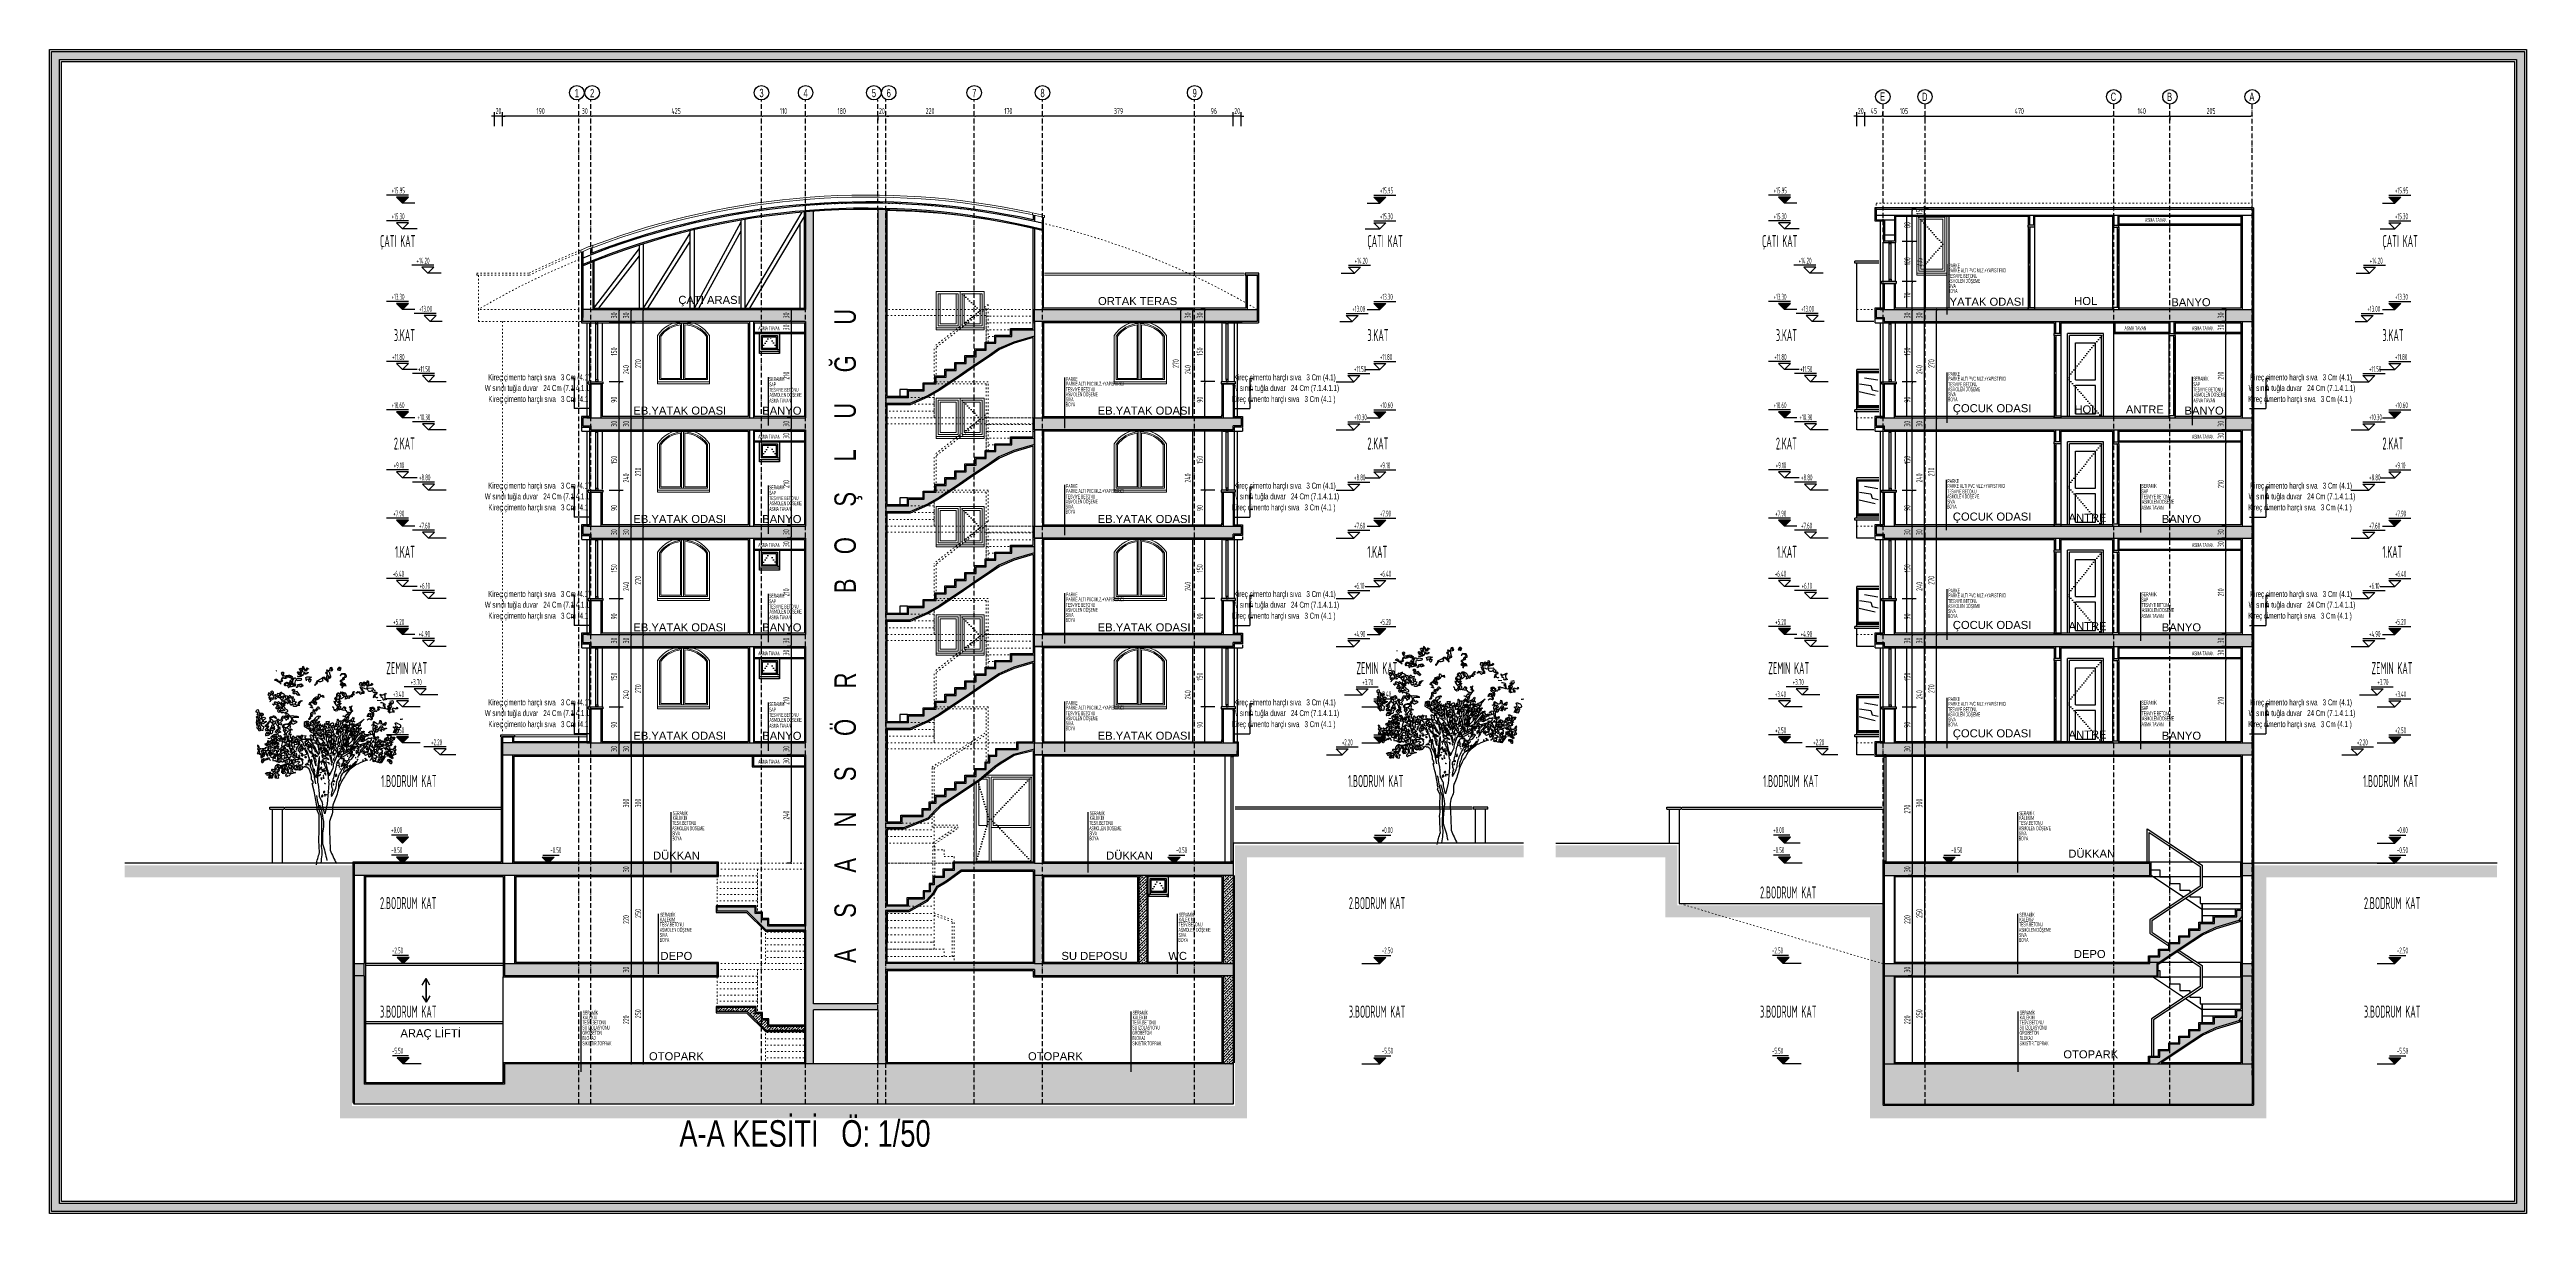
# Model space of a CAD drawing. Extents: x 41749 to 92598, y -24291 to 29432.
# Drawn here: x 70882 to 77052, y -24291 to -21391 of the extents above; entities that cross this region are included whole.
import ezdxf

# ---------------------------------------------------------------- set-up
doc = ezdxf.new("R2010")
doc.units = 0
doc.header["$MEASUREMENT"] = 0
doc.header["$PDMODE"] = 3
for name, pattern in [('ACAD_ISO03W100', [30, 12, -18]), ('ACAD_ISO10W100', [18, 12, -3, 0, -3]), ('DOT', [6.35, 0, -6.35])]:
    doc.linetypes.add(name, pattern=pattern)
doc.layers.get('0').update_dxf_attribs({"linetype": 'CONTINUOUS'})
doc.layers.get('Defpoints').update_dxf_attribs({"linetype": 'CONTINUOUS'})
for name, color, linetype in [('ADAKENARI', 7, 'CONTINUOUS'), ('AKS', 10, 'CONTINUOUS'), ('CAM', 12, 'CONTINUOUS'), ('doğrama', 1, 'CONTINUOUS'), ('DUVAR', 6, 'CONTINUOUS'), ('İÇ ÖLÇÜ', 95, 'CONTINUOUS'), ('KAPEN', 83, 'CONTINUOUS'), ('KOLON', 5, 'CONTINUOUS'), ('MAHAL', 21, 'CONTINUOUS'), ('MERBAS', 231, 'CONTINUOUS'), ('MERDIVEN', 3, 'CONTINUOUS'), ('OLCU', 3, 'CONTINUOUS'), ('P', 7, 'DOT'), ('pafta ismi', 4, 'CONTINUOUS'), ('SIVA', 7, 'CONTINUOUS'), ('SıVA', 7, 'CONTINUOUS'), ('tar', 12, 'CONTINUOUS'), ('YAZI', 7, 'CONTINUOUS')]:
    doc.layers.add(name, color=color, linetype=linetype)
for name, color, linetype, lineweight in [('KAPI-ACILIM1', 13, 'ACAD_ISO03W100', 20), ('KAPI-GOR', 153, 'CONTINUOUS', 15), ('Yazı 1_20', 7, 'CONTINUOUS', 25)]:
    doc.layers.add(name, color=color, linetype=linetype, lineweight=lineweight)
doc.styles.add('2', font='swisscl.ttf', dxfattribs={"height": 13})
doc.styles.add('ARIALNARROW', font='ARIALN.TTF')
doc.styles.add('mahal', font='arial.ttf', dxfattribs={"height": 70})
doc.styles.add('OLCU', font='isocpeur.ttf', dxfattribs={"width": 0.59})
doc.dimstyles.new('OLCU3', dxfattribs={"dimscale": 0.5, "dimtxt": 30, "dimasz": 7, "dimexe": 20, "dimexo": 0, "dimgap": 10, "dimtad": 1, "dimdec": 4, "dimrnd": 0.5, "dimdsep": 46, "dimtxsty": 'OLCU', "dimblk1": 'DOT', "dimblk2": 'DOT', "dimsah": 1, "dimcen": 0.09, "dimclrt": 4, "dimadec": 0, "dimazin": 0, "dimtfac": 1, "dimtdec": 4, "dimtix": 1, "dimtmove": 2, "dimatfit": 3, "dimfxl": 0, "dimtolj": 1, "dimtzin": 0, "dimarcsym": 0})

msp = doc.modelspace()

# ---------------------------------------------------------------- texts
at = {"layer": 'MAHAL', "char_height": 20, "width": 318.296, "attachment_point": 5, "style": 'mahal'}
for s, insert in [('ÇATI ARASI', (72526.22446, -22017.5066)), ('ORTAK TERAS ', (73592.64694, -22017.5066)), ('YATAK {\\fArial|b0|i0|c186|p34;ODASI}', (75708.39139, -22019.19886)), ('HOL', (75954.25111, -22017.41803, -0.04622)), ('BANYO', (76216.42545, -22020.4323, -0.00668)), ('{\\fArial|b0|i0|c186|p34;EB.YATAK ODASI}', (72452.14595, -22290.44902)), ('BANYO', (72706.44358, -22290.66014)), ('{\\fArial|b0|i0|c186|p34;EB.YATAK ODASI}', (73608.80065, -22290.44902)), ('{\\fArial|b0|i0|c186|p34;ÇOCU}K{\\fArial|b0|i0|c186|p34; ODASI}', (75721.01645, -22287.41803)), ('HOL', (75954.76598, -22287.41803)), ('ANTRE', (76101.50782, -22287.41803)), ('BANYO', (76249.2011, -22290.4323)), ('{\\fArial|b0|i0|c186|p34;EB.YATAK ODASI}', (72452.14595, -22560.44902)), ('BANYO', (72706.44358, -22560.66014)), ('{\\fArial|b0|i0|c186|p34;EB.YATAK ODASI}', (73608.80065, -22560.44902)), ('{\\fArial|b0|i0|c186|p34;ÇOCU}K{\\fArial|b0|i0|c186|p34; ODASI}', (75721.01645, -22557.41803)), ('ANTRE', (75958.7361, -22557.41803)), ('BANYO', (76192.73046, -22560.4323)), ('{\\fArial|b0|i0|c186|p34;EB.YATAK ODASI}', (72452.14595, -22830.44902)), ('BANYO', (72706.44358, -22830.66014)), ('{\\fArial|b0|i0|c186|p34;EB.YATAK ODASI}', (73608.80065, -22830.44902)), ('{\\fArial|b0|i0|c186|p34;ÇOCU}K{\\fArial|b0|i0|c186|p34; ODASI}', (75721.01645, -22827.41803)), ('ANTRE', (75958.7361, -22827.41803)), ('ANTRE', (75958.7361, -22827.41803)), ('BANYO', (76192.73046, -22830.4323)), ('{\\fArial|b0|i0|c186|p34;EB.YATAK ODASI}', (72452.14595, -23100.44902)), ('BANYO', (72706.44358, -23100.66014)), ('{\\fArial|b0|i0|c186|p34;EB.YATAK ODASI}', (73608.80065, -23100.44902)), ('{\\fArial|b0|i0|c186|p34;ÇOCU}K{\\fArial|b0|i0|c186|p34; ODASI}', (75721.01645, -23097.41803)), ('ANTRE', (75958.7361, -23097.41803)), ('BANYO', (76192.73046, -23100.4323)), ('DÜKKAN', (75969.20777, -23394.3045)), ('DÜKKAN', (72443.77866, -23399.09214)), ('DÜKKAN', (73572.52941, -23399.09214)), ('DEPO', (72443.77866, -23649.09214)), ('SU DEPOSU', (73485.17439, -23649.09214)), ('WC', (73692.35706, -23649.09214)), ('DEPO', (75964.22066, -23644.3045)), ('ARAÇ LİFTİ', (71831.68119, -23844.60855)), ('OTOPARK', (72443.77866, -23899.09214)), ('OTOPARK', (73387.7924, -23899.09214)), ('OTOPARK', (75966.75497, -23894.3045))]:
    msp.add_mtext(s, dxfattribs=dict(at, insert=insert))
at = {"layer": 'pafta ismi', "style": '2'}
msp.add_text('A     S     A     N     S     Ö     R             B    O     Ş     L     U     Ğ     U', height=53.34336, rotation=90, dxfattribs=at).set_placement((72890.77845, -23666.45984))
msp.add_text('A-A KESİTİ   Ö: 1/50', height=66.15, dxfattribs=at).set_placement((72451.2346, -24124.43044))
at = {"layer": 'SIVA', "style": 'OLCU', "width": 0.5}
for s, height, p in [('+15.95', 15, (71734.31345, -21749.32417)), ('+15.95', 15, (74196.03929, -21749.32417)), ('+15.95', 15, (75176.7812, -21749.32417)), ('+15.95', 15, (76724.48609, -21749.3256)), ('+15.30', 15, (71734.31345, -21813.82417)), ('+15.30', 15, (74196.03929, -21813.82417)), ('+15.30', 15, (75176.7812, -21813.82417)), ('+15.30', 15, (76724.48609, -21813.8256)), ('ÇATI KAT', 30, (71705.44838, -21882.96646)), ('ÇATI KAT', 30, (74164.90436, -21882.96646)), ('ÇATI KAT', 30, (75147.91613, -21882.96646)), ('ÇATI KAT', 30, (76693.35116, -21882.96789)), ('+14.20', 15, (71796.43961, -21924.32417)), ('+14.20', 15, (74133.16313, -21924.32417)), ('+14.20', 15, (75238.90736, -21924.32417)), ('+14.20', 15, (76661.60994, -21924.3256)), ('+13.30', 15, (71734.31345, -22014.32417)), ('+13.30', 15, (74196.03929, -22014.32417)), ('+13.30', 15, (75176.7812, -22014.32417)), ('+13.30', 15, (76724.48609, -22014.3256)), ('3.KAT', 30, (71739.94838, -22117.29473)), ('+13.00', 15, (71803.04303, -22044.32417)), ('+13.00', 15, (74127.30971, -22044.32417)), ('3.KAT', 30, (74164.90436, -22117.29473)), ('3.KAT', 30, (75182.41613, -22117.29473)), ('+13.00', 15, (75245.51078, -22044.32417)), ('+13.00', 15, (76655.75652, -22044.3256)), ('3.KAT', 30, (76693.35116, -22117.29616)), ('+11.80', 15, (71735.81345, -22164.32417)), ('+11.80', 15, (74196.03929, -22164.32417)), ('+11.80', 15, (75178.2812, -22164.32417)), ('+11.80', 15, (76724.48609, -22164.3256)), ('+11.50', 15, (71800.30821, -22194.32417)), ('+11.50', 15, (74131.54454, -22194.32417)), ('+11.50', 15, (75242.77596, -22194.32417)), ('+11.50', 15, (76659.99134, -22194.3256)), ('+10.60', 15, (71734.31345, -22284.32417)), ('+10.60', 15, (74196.03929, -22284.32417)), ('+10.60', 15, (75176.7812, -22284.32417)), ('+10.60', 15, (76724.48609, -22284.3256)), ('+10.30', 15, (71798.80821, -22314.32417)), ('+10.30', 15, (74131.54454, -22314.32417)), ('+10.30', 15, (75241.27596, -22314.32417)), ('+10.30', 15, (76659.99134, -22314.3256)), ('2.KAT', 30, (71739.94838, -22387.29473)), ('2.KAT', 30, (74164.90436, -22387.29473)), ('2.KAT', 30, (75182.41613, -22387.29473)), ('2.KAT', 30, (76693.35116, -22387.29616)), ('+9.10', 15, (71739.56345, -22434.32417)), ('+8.80', 15, (71802.55821, -22464.32417)), ('+8.80', 15, (74131.54454, -22464.32417)), ('+9.10', 15, (74196.03929, -22434.32417)), ('+9.10', 15, (75182.0312, -22434.32417)), ('+8.80', 15, (75245.02596, -22464.32417)), ('+8.80', 15, (76659.99134, -22464.3256)), ('+9.10', 15, (76724.48609, -22434.3256)), ('+7.90', 15, (71738.06345, -22554.32417)), ('+7.60', 15, (71802.55821, -22584.32417)), ('+7.60', 15, (74131.54454, -22584.32417)), ('+7.90', 15, (74196.03929, -22554.32417)), ('+7.90', 15, (75180.5312, -22554.32417)), ('+7.60', 15, (75245.02596, -22584.32417)), ('+7.60', 15, (76659.99134, -22584.3256)), ('+7.90', 15, (76724.48609, -22554.3256)), ('1.KAT', 30, (71742.94838, -22657.29473)), ('1.KAT', 30, (74164.90436, -22657.29473)), ('1.KAT', 30, (75185.41613, -22657.29473)), ('1.KAT', 30, (76693.35116, -22657.29616)), ('+6.40', 15, (71737.31345, -22704.32417)), ('+6.40', 15, (74196.03929, -22704.32417)), ('+6.40', 15, (75179.7812, -22704.32417)), ('+6.40', 15, (76724.48609, -22704.3256)), ('+6.10', 15, (71804.05821, -22734.32417)), ('+6.10', 15, (74131.54454, -22734.32417)), ('+6.10', 15, (75246.52596, -22734.32417)), ('+6.10', 15, (76659.99134, -22734.3256)), ('+5.20', 15, (71738.06345, -22824.32417)), ('+5.20', 15, (74196.03929, -22824.32417)), ('+5.20', 15, (75180.5312, -22824.32417)), ('+5.20', 15, (76724.48609, -22824.3256)), ('+4.90', 15, (71801.80821, -22854.32417)), ('+4.90', 15, (74131.54454, -22854.32417)), ('+4.90', 15, (75244.27596, -22854.32417)), ('+4.90', 15, (76659.99134, -22854.3256)), ('ZEMIN KAT', 30, (71720.86916, -22947.01661)), ('ZEMIN KAT', 30, (74137.48358, -22947.01661)), ('ZEMIN KAT', 30, (75163.33691, -22947.01661)), ('ZEMIN KAT', 30, (76665.93038, -22947.01804)), ('+3.40', 15, (71737.31345, -23004.32417)), ('+3.70', 15, (71781.83741, -22974.32417)), ('+3.70', 15, (74152.26533, -22974.32417)), ('+3.40', 15, (74196.03929, -23004.32417)), ('+3.40', 15, (75179.7812, -23004.32417)), ('+3.70', 15, (75224.30516, -22974.32417)), ('+3.70', 15, (76680.71213, -22974.3256)), ('+3.40', 15, (76724.48609, -23004.3256)), ('+2.50', 15, (71738.06345, -23094.32417)), ('+2.20', 15, (71832.95286, -23124.32447)), ('+2.20', 15, (74101.14988, -23124.32447)), ('+2.50', 15, (74196.03929, -23094.32417)), ('+2.50', 15, (75180.5312, -23094.32417)), ('+2.20', 15, (75275.42062, -23124.32447)), ('+2.20', 15, (76629.59668, -23124.3259)), ('+2.50', 15, (76724.48609, -23094.3256)), ('1.BODRUM KAT', 30, (71708.51305, -23228.29851)), ('1.BODRUM KAT', 30, (74116.83969, -23228.29851)), ('1.BODRUM KAT', 30, (75150.9808, -23228.29851)), ('1.BODRUM KAT', 30, (76645.2865, -23228.29994)), ('+0.00', 15, (71733.33098, -23342.94019)), ('-0.50', 15, (71733.33098, -23392.94019)), ('-0.50', 15, (72129.50826, -23392.94019)), ('-0.50', 15, (73688.25728, -23392.94019)), ('+0.00', 15, (74200.77176, -23342.94019)), ('+0.00', 15, (75175.79873, -23342.94019)), ('-0.50', 15, (75175.79873, -23392.94019)), ('-0.50', 15, (75619.2213, -23392.94019)), ('+0.00', 15, (76729.21856, -23342.94162)), ('-0.50', 15, (76729.21856, -23392.94162)), ('2.BODRUM KAT', 30, (71705.49892, -23532.44919)), ('2.BODRUM KAT', 30, (74118.77019, -23532.44776)), ('2.BODRUM KAT', 30, (75142.95146, -23505.89806)), ('2.BODRUM KAT', 30, (76647.21699, -23532.44919)), ('-2.50', 15, (71735.24735, -23642.93696)), ('-2.50', 15, (74200.77176, -23642.93553)), ('-2.50', 15, (75172.69989, -23642.93696)), ('-2.50', 15, (76729.21856, -23642.93696)), ('3.BODRUM KAT', 30, (71705.49892, -23802.80613)), ('3.BODRUM KAT', 30, (74118.77019, -23802.8047)), ('3.BODRUM KAT', 30, (75142.95146, -23802.80613)), ('3.BODRUM KAT', 30, (76647.21699, -23802.80613)), ('-5.50', 15, (71735.24735, -23892.93696)), ('-5.50', 15, (74200.77176, -23892.93553)), ('-5.50', 15, (75172.69989, -23892.93696)), ('-5.50', 15, (76729.21856, -23892.93696))]:
    msp.add_text(s, height=height, dxfattribs=at).set_placement(p)
at = {"layer": 'SIVA', "char_height": 15, "style": 'OLCU'}
for s, insert, attachment_point in [('{\\fArial|b0|i0|c162|p34;Kireç çimento harçlı sıva   3 Cm (4.1)}', (71974.94807, -22199.76306), 1), ('{\\fArial|b0|i0|c162|p34;Kireç çimento harçlı sıva   3 Cm (4.1)}', (74085.99853, -22199.76306), 3), ('{\\fArial|b0|i0|c162|p34;Kireç çimento harçlı sıva   3 Cm (4.1)}', (76617.4455, -22199.76324), 3), ('{\\fArial|b0|i0|c162|p34;W sınıfı tuğla duvar   24 Cm (7.1.4.1.1)}', (71966.48188, -22226.48303), 1), ('{\\fArial|b0|i0|c162|p34;Kireç çimento harçlı sıva   3 Cm (4.1 )}', (71975.3826, -22253.98885), 1), ('{\\fArial|b0|i0|c162|p34;Kireç çimento harçlı sıva   3 Cm (4.1 )}', (74085.564, -22253.98885), 3), ('{\\fArial|b0|i0|c162|p34;W sınıfı tuğla duvar   24 Cm (7.1.4.1.1)}', (74094.46472, -22226.48303), 3), ('{\\fArial|b0|i0|c162|p34;Kireç çimento harçlı sıva   3 Cm (4.1 )}', (76617.01097, -22253.98903), 3), ('{\\fArial|b0|i0|c162|p34;W sınıfı tuğla duvar   24 Cm (7.1.4.1.1)}', (76625.91169, -22226.48322), 3), ('{\\fArial|b0|i0|c162|p34;W sınıfı tuğla duvar   24 Cm (7.1.4.1.1)}', (71966.48188, -22496.48303), 1), ('{\\fArial|b0|i0|c162|p34;Kireç çimento harçlı sıva   3 Cm (4.1)}', (71974.94807, -22469.76306), 1), ('{\\fArial|b0|i0|c162|p34;W sınıfı tuğla duvar   24 Cm (7.1.4.1.1)}', (74094.46472, -22496.48303), 3), ('{\\fArial|b0|i0|c162|p34;Kireç çimento harçlı sıva   3 Cm (4.1)}', (74085.99853, -22469.76306), 3), ('{\\fArial|b0|i0|c162|p34;W sınıfı tuğla duvar   24 Cm (7.1.4.1.1)}', (76625.91169, -22496.48322), 3), ('{\\fArial|b0|i0|c162|p34;Kireç çimento harçlı sıva   3 Cm (4.1)}', (76617.4455, -22469.76324), 3), ('{\\fArial|b0|i0|c162|p34;Kireç çimento harçlı sıva   3 Cm (4.1 )}', (71975.3826, -22523.98885), 1), ('{\\fArial|b0|i0|c162|p34;Kireç çimento harçlı sıva   3 Cm (4.1 )}', (74085.564, -22523.98885), 3), ('{\\fArial|b0|i0|c162|p34;Kireç çimento harçlı sıva   3 Cm (4.1 )}', (76617.01097, -22523.98903), 3), ('{\\fArial|b0|i0|c162|p34;W sınıfı tuğla duvar   24 Cm (7.1.4.1.1)}', (71966.48188, -22766.48303), 1), ('{\\fArial|b0|i0|c162|p34;Kireç çimento harçlı sıva   3 Cm (4.1)}', (71974.94807, -22739.76306), 1), ('{\\fArial|b0|i0|c162|p34;W sınıfı tuğla duvar   24 Cm (7.1.4.1.1)}', (74094.46472, -22766.48303), 3), ('{\\fArial|b0|i0|c162|p34;Kireç çimento harçlı sıva   3 Cm (4.1)}', (74085.99853, -22739.76306), 3), ('{\\fArial|b0|i0|c162|p34;W sınıfı tuğla duvar   24 Cm (7.1.4.1.1)}', (76625.91169, -22766.48322), 3), ('{\\fArial|b0|i0|c162|p34;Kireç çimento harçlı sıva   3 Cm (4.1)}', (76617.4455, -22739.76324), 3), ('{\\fArial|b0|i0|c162|p34;Kireç çimento harçlı sıva   3 Cm (4.1 )}', (71975.3826, -22793.98885), 1), ('{\\fArial|b0|i0|c162|p34;Kireç çimento harçlı sıva   3 Cm (4.1 )}', (74085.564, -22793.98885), 3), ('{\\fArial|b0|i0|c162|p34;Kireç çimento harçlı sıva   3 Cm (4.1 )}', (76617.01097, -22793.98903), 3), ('{\\fArial|b0|i0|c162|p34;Kireç çimento harçlı sıva   3 Cm (4.1)}', (71974.94807, -23009.76306), 1), ('{\\fArial|b0|i0|c162|p34;Kireç çimento harçlı sıva   3 Cm (4.1)}', (74085.99853, -23009.76306), 3), ('{\\fArial|b0|i0|c162|p34;Kireç çimento harçlı sıva   3 Cm (4.1)}', (76617.4455, -23009.76324), 3), ('{\\fArial|b0|i0|c162|p34;W sınıfı tuğla duvar   24 Cm (7.1.4.1.1)}', (71966.48188, -23036.48303), 1), ('{\\fArial|b0|i0|c162|p34;Kireç çimento harçlı sıva   3 Cm (4.1 )}', (71975.3826, -23063.98885), 1), ('{\\fArial|b0|i0|c162|p34;Kireç çimento harçlı sıva   3 Cm (4.1 )}', (74085.564, -23063.98885), 3), ('{\\fArial|b0|i0|c162|p34;W sınıfı tuğla duvar   24 Cm (7.1.4.1.1)}', (74094.46472, -23036.48303), 3), ('{\\fArial|b0|i0|c162|p34;Kireç çimento harçlı sıva   3 Cm (4.1 )}', (76617.01097, -23063.98903), 3), ('{\\fArial|b0|i0|c162|p34;W sınıfı tuğla duvar   24 Cm (7.1.4.1.1)}', (76625.91169, -23036.48322), 3)]:
    msp.add_mtext(s, dxfattribs=dict(at, insert=insert, attachment_point=attachment_point))
at = {"layer": 'YAZI', "char_height": 20.736, "width": 360.8188416, "attachment_point": 5, "style": 'OLCU'}
for s, insert in [('{\\fArial|b0|i0|c162|p34;1}', (72195.8007, -21499.17897)), ('{\\fArial|b0|i0|c162|p34;2}', (72234.00674, -21499.17897)), ('{\\fArial|b0|i0|c162|p34;3}', (72655.8007, -21499.17897)), ('{\\fArial|b0|i0|c162|p34;4}', (72765.8007, -21499.17897)), ('{\\fArial|b0|i0|c162|p34;5}', (72935.8007, -21499.17897)), ('{\\fArial|b0|i0|c162|p34;6}', (72972.8007, -21499.17897)), ('{\\fArial|b0|i0|c162|p34;7}', (73185.8007, -21499.17897)), ('{\\fArial|b0|i0|c162|p34;8}', (73355.8007, -21499.17897)), ('{\\fArial|b0|i0|c162|p34;9}', (73734.65217, -21499.17897)), ('{\\fArial|b0|i0|c162|p34;E}', (75448.41755, -21507.93924)), ('{\\fArial|b0|i0|c162|p34;D}', (75553.1612, -21508.59877)), ('{\\fArial|b0|i0|c162|p34;C}', (76023.1612, -21508.59877)), ('{\\fArial|b0|i0|c162|p34;B}', (76163.1612, -21508.59877)), ('{\\fArial|b0|i0|c162|p34;A}', (76368.1612, -21508.59877))]:
    msp.add_mtext(s, dxfattribs=dict(at, insert=insert))
at = {"layer": 'Yazı 1_20', "style": 'ARIALNARROW', "width": 0.6}
for s, p in [('ASMA TAVAN', (76101.73037, -21820.11019, -0.01336)), ('ASMOLEN DÖŞEME', (75611.37593, -21972.0862)), ('TESVIYE BETONU', (75611.37593, -21959.76217)), ('TESVIYE BETONU', (75611.37593, -21959.76217)), ('PARKE', (75612.1788, -21933.83501)), ('PARKE', (75612.1788, -21933.83501)), ('PARKE ALTI PVC MLZ.+YAPISTIRICI', (75612.1788, -21945.78776)), ('PARKE ALTI PVC MLZ.+YAPISTIRICI', (75612.1788, -21945.78776)), ('SIVA ', (75611.37593, -21984.89388)), ('SIVA ', (75611.37593, -21984.89388)), ('BOYA', (75611.37593, -21997.27973)), ('BOYA', (75611.37593, -21997.27973)), ('ASMA TAVAN', (72647.71597, -22090.11019)), ('ASMA TAVAN', (76050.80568, -22090.11019, -0.01336)), ('ASMA TAVAN', (76218.84174, -22090.11019, -0.01336)), ('SERAMİK', (72674.76296, -22216.54034)), ('PARKE', (73414.4521, -22216.42113)), ('PARKE', (73414.4521, -22216.42113)), ('PARKE', (75612.1788, -22203.83501)), ('PARKE', (75612.1788, -22203.83501)), ('PARKE ALTI PVC MLZ.+YAPISTIRICI', (75612.1788, -22215.78776)), ('PARKE ALTI PVC MLZ.+YAPISTIRICI', (75612.1788, -22215.78776)), ('SERAMİK', (76222.16008, -22215.79943)), ('TESVIYE BETONU', (72674.76296, -22243.43178)), ('ASMA TAVAN', (72674.99798, -22270.45974, 0.00293)), ('SAP', (72674.76296, -22230.11645)), ('ASMOLEN DOSEME', (72675.8174, -22255.92639)), ('ASMOLEN DÖŞEME', (73413.64923, -22254.67231)), ('TESVIYE BETONU', (73413.64923, -22242.34829)), ('TESVIYE BETONU', (73413.64923, -22242.34829)), ('SIVA ', (73413.64923, -22267.48)), ('SIVA ', (73413.64923, -22267.48)), ('BOYA', (73413.64923, -22279.86585)), ('BOYA', (73413.64923, -22279.86585)), ('PARKE ALTI PVC MLZ.+YAPISTIRICI', (73414.4521, -22228.37388)), ('PARKE ALTI PVC MLZ.+YAPISTIRICI', (73414.4521, -22228.37388)), ('ASMOLEN DÖŞEME', (75611.37593, -22242.0862)), ('TESVIYE BETONU', (75611.37593, -22229.76217)), ('TESVIYE BETONU', (75611.37593, -22229.76217)), ('SIVA ', (75611.37593, -22254.89388)), ('SIVA ', (75611.37593, -22254.89388)), ('BOYA', (75611.37593, -22267.27973)), ('BOYA', (75611.37593, -22267.27973)), ('TESVIYE BETONU', (76222.16008, -22242.69087)), ('ASMA TAVAN', (76222.39509, -22269.71883, 0.00293)), ('SAP', (76222.16008, -22229.37554)), ('ASMOLEN DOSEME', (76223.21452, -22255.18548)), ('ASMA TAVAN', (72647.71597, -22360.11019)), ('ASMA TAVAN', (76218.84174, -22360.11019, -0.01336)), ('TESVIYE BETONU', (72674.76296, -22513.43178)), ('SERAMİK', (72674.76296, -22486.54034)), ('SAP', (72674.76296, -22500.11645)), ('ASMOLEN DOSEME', (72675.8174, -22525.92639)), ('ASMOLEN DÖŞEME', (73413.64923, -22521.67231)), ('TESVIYE BETONU', (73413.64923, -22509.34829)), ('TESVIYE BETONU', (73413.64923, -22509.34829)), ('PARKE', (73414.4521, -22483.42113)), ('PARKE', (73414.4521, -22483.42113)), ('PARKE ALTI PVC MLZ.+YAPISTIRICI', (73414.4521, -22495.37388)), ('PARKE ALTI PVC MLZ.+YAPISTIRICI', (73414.4521, -22495.37388)), ('ASMOLEN DÖŞEME', (75609.09608, -22509.0862)), ('TESVIYE BETONU', (75609.09608, -22496.76217)), ('TESVIYE BETONU', (75609.09608, -22496.76217)), ('SIVA ', (75609.09608, -22521.89388)), ('SIVA ', (75609.09608, -22521.89388)), ('PARKE', (75609.89896, -22470.83501)), ('PARKE', (75609.89896, -22470.83501)), ('PARKE ALTI PVC MLZ.+YAPISTIRICI', (75609.89896, -22482.78776)), ('PARKE ALTI PVC MLZ.+YAPISTIRICI', (75609.89896, -22482.78776)), ('TESVIYE BETONU', (76093.28154, -22509.69087)), ('SERAMİK', (76093.28154, -22482.79943)), ('SAP', (76093.28154, -22496.37554)), ('ASMOLEN DOSEME', (76094.33598, -22522.18548)), ('ASMA TAVAN', (72674.99798, -22540.45974, 0.00293)), ('SIVA ', (73413.64923, -22534.48)), ('SIVA ', (73413.64923, -22534.48)), ('BOYA', (73413.64923, -22546.86585)), ('BOYA', (73413.64923, -22546.86585)), ('BOYA', (75609.09608, -22534.27973)), ('BOYA', (75609.09608, -22534.27973)), ('ASMA TAVAN', (76093.51656, -22536.71883, 0.00293)), ('ASMA TAVAN', (72647.71597, -22630.11019)), ('ASMA TAVAN', (76218.84174, -22630.11019, -0.01336)), ('SERAMİK', (72674.76296, -22756.54034)), ('SAP', (72674.76296, -22770.11645)), ('PARKE', (73414.4521, -22753.42113)), ('PARKE', (73414.4521, -22753.42113)), ('PARKE ALTI PVC MLZ.+YAPISTIRICI', (73414.4521, -22765.37388)), ('PARKE ALTI PVC MLZ.+YAPISTIRICI', (73414.4521, -22765.37388)), ('TESVIYE BETONU', (75611.37593, -22769.76217)), ('TESVIYE BETONU', (75611.37593, -22769.76217)), ('PARKE', (75612.1788, -22743.83501)), ('PARKE', (75612.1788, -22743.83501)), ('PARKE ALTI PVC MLZ.+YAPISTIRICI', (75612.1788, -22755.78776)), ('PARKE ALTI PVC MLZ.+YAPISTIRICI', (75612.1788, -22755.78776)), ('SERAMİK', (76093.28154, -22752.79943)), ('SAP', (76093.28154, -22766.37554)), ('TESVIYE BETONU', (72674.76296, -22783.43178)), ('ASMA TAVAN', (72674.99798, -22810.45974, 0.00293)), ('ASMOLEN DOSEME', (72675.8174, -22795.92639)), ('ASMOLEN DÖŞEME', (73413.64923, -22791.67231)), ('TESVIYE BETONU', (73413.64923, -22779.34829)), ('TESVIYE BETONU', (73413.64923, -22779.34829)), ('SIVA ', (73413.64923, -22804.48)), ('SIVA ', (73413.64923, -22804.48)), ('BOYA', (73413.64923, -22816.86585)), ('BOYA', (73413.64923, -22816.86585)), ('ASMOLEN DÖŞEME', (75611.37593, -22782.0862)), ('SIVA ', (75611.37593, -22794.89388)), ('SIVA ', (75611.37593, -22794.89388)), ('BOYA', (75611.37593, -22807.27973)), ('BOYA', (75611.37593, -22807.27973)), ('TESVIYE BETONU', (76093.28154, -22779.69087)), ('ASMA TAVAN', (76093.51656, -22806.71883, 0.00293)), ('ASMOLEN DOSEME', (76094.33598, -22792.18548)), ('ASMA TAVAN', (72647.71597, -22900.11019)), ('ASMA TAVAN', (76218.84174, -22900.11019, -0.01336)), ('PARKE', (75612.1788, -23013.83501)), ('PARKE', (75612.1788, -23013.83501)), ('SERAMİK', (76093.28154, -23022.79943)), ('TESVIYE BETONU', (72674.76296, -23053.43178)), ('ASMA TAVAN', (72674.99798, -23080.45974, 0.00293)), ('SERAMİK', (72674.76296, -23026.54034)), ('SAP', (72674.76296, -23040.11645)), ('ASMOLEN DOSEME', (72675.8174, -23065.92639)), ('ASMOLEN DÖŞEME', (73413.64923, -23061.67231)), ('TESVIYE BETONU', (73413.64923, -23049.34829)), ('TESVIYE BETONU', (73413.64923, -23049.34829)), ('SIVA ', (73413.64923, -23074.48)), ('SIVA ', (73413.64923, -23074.48)), ('PARKE', (73414.4521, -23023.42113)), ('PARKE', (73414.4521, -23023.42113)), ('PARKE ALTI PVC MLZ.+YAPISTIRICI', (73414.4521, -23035.37388)), ('PARKE ALTI PVC MLZ.+YAPISTIRICI', (73414.4521, -23035.37388)), ('ASMOLEN DÖŞEME', (75611.37593, -23052.0862)), ('TESVIYE BETONU', (75611.37593, -23039.76217)), ('TESVIYE BETONU', (75611.37593, -23039.76217)), ('SIVA ', (75611.37593, -23064.89388)), ('SIVA ', (75611.37593, -23064.89388)), ('BOYA', (75611.37593, -23077.27973)), ('BOYA', (75611.37593, -23077.27973)), ('PARKE ALTI PVC MLZ.+YAPISTIRICI', (75612.1788, -23025.78776)), ('PARKE ALTI PVC MLZ.+YAPISTIRICI', (75612.1788, -23025.78776)), ('TESVIYE BETONU', (76093.28154, -23049.69087)), ('ASMA TAVAN', (76093.51656, -23076.71883, 0.00293)), ('SAP', (76093.28154, -23036.37554)), ('ASMOLEN DOSEME', (76094.33598, -23062.18548)), ('BOYA', (73413.64923, -23086.86585)), ('BOYA', (73413.64923, -23086.86585)), ('ASMA TAVAN', (72647.71597, -23170.11019)), ('TESV.BETONU', (72433.66886, -23322.41386)), ('SERAMİK', (72434.38297, -23298.39416)), ('KALEKİM', (72434.38297, -23310.34691)), ('TESV.BETONU', (73472.42365, -23322.41386)), ('SERAMİK', (73473.13775, -23298.39416)), ('KALEKİM', (73473.13775, -23310.34691)), ('TESV.BETONU', (75787.97115, -23322.41386)), ('SERAMİK', (75788.68525, -23298.39416)), ('KALEKİM', (75788.68525, -23310.34691)), ('ASMOLEN DÖŞEME', (72433.38658, -23335.91975)), ('SIVA ', (72433.38658, -23348.72743)), ('BOYA', (72433.38658, -23361.11328)), ('ASMOLEN DÖŞEME', (73472.14137, -23335.91975)), ('SIVA ', (73472.14137, -23348.72743)), ('BOYA', (73472.14137, -23361.11328)), ('ASMOLEN DÖŞEME', (75787.68887, -23335.91975)), ('SIVA ', (75787.68887, -23348.72743)), ('BOYA', (75787.68887, -23361.11328)), ('TESV.BETONU', (72402.68341, -23575.41386)), ('SERAMİK', (72403.39752, -23551.39416)), ('KALEKİM', (72403.39752, -23563.34691)), ('TESV.BETONU', (73694.83126, -23575.41386)), ('SERAMİK', (73695.54537, -23551.39416)), ('KALEKİM', (73695.54537, -23563.34691)), ('TESV.BETONU', (75788.37184, -23575.41386)), ('SERAMİK', (75789.08595, -23551.39416)), ('KALEKİM', (75789.08595, -23563.34691)), ('ASMOLEN DÖŞEME', (72402.40113, -23588.91975)), ('SIVA ', (72402.40113, -23601.72743)), ('BOYA', (72402.40113, -23614.11328)), ('ASMOLEN DÖŞEME', (73694.54898, -23588.91975)), ('SIVA ', (73694.54898, -23601.72743)), ('BOYA', (73694.54898, -23614.11328)), ('ASMOLEN DÖŞEME', (75788.08956, -23588.91975)), ('SIVA ', (75788.08956, -23601.72743)), ('BOYA', (75788.08956, -23614.11328)), ('TESV.BETONU', (72209.76458, -23819.41386)), ('SERAMİK', (72210.47869, -23795.39416)), ('KALEKİM', (72210.47869, -23807.34691)), ('TESV.BETONU', (73579.47678, -23819.41386)), ('SERAMİK', (73580.19089, -23795.39416)), ('KALEKİM', (73580.19089, -23807.34691)), ('TESV.BETONU', (75789.46712, -23819.41386)), ('SERAMİK', (75790.18123, -23795.39416)), ('KALEKİM', (75790.18123, -23807.34691)), ('SU IZOLASYONU', (72209.76458, -23832.38225)), ('SIKISTIR.TOPRAK', (72209.76458, -23871.78215)), ('GROBETON', (72209.76458, -23845.35064)), ('BLOKAJ', (72209.76458, -23858.5664)), ('SU IZOLASYONU', (73579.47678, -23832.38225)), ('SIKISTIR.TOPRAK', (73579.47678, -23871.78215)), ('GROBETON', (73579.47678, -23845.35064)), ('BLOKAJ', (73579.47678, -23858.5664)), ('SU IZOLASYONU', (75789.46712, -23832.38225)), ('SIKISTIR.TOPRAK', (75789.46712, -23871.78215)), ('GROBETON', (75789.46712, -23845.35064)), ('BLOKAJ', (75789.46712, -23858.5664))]:
    msp.add_text(s, height=9.828, dxfattribs=at).set_placement(p)

# ---------------------------------------------------------------- blocks, each defined once
blk = doc.blocks.new('DOT')
at = {"color": 0, "linetype": 'ByBlock'}
blk.add_line((-0.5, 0), (-1, 0), dxfattribs=at)
at = {"color": 0, "linetype": 'ByBlock', "const_width": 0.5}
blk.add_lwpolyline([(-0.25, 0, 1), (0.25, 0, 1)], format="xyb", close=True, dxfattribs=at)
blk = doc.blocks.new('*D25')
at = {"layer": 'Defpoints', "color": 0, "transparency": 16777216}
for p in [(72292.6, -22308.2), (72300.9, -22308.2), (72248.4, -22338.2)]:
    blk.add_point(p, dxfattribs=at)
at = {"layer": 'İÇ ÖLÇÜ', "color": 0, "lineweight": -2, "transparency": 16777216}
for p, q in [((72300.8, -22308.2), (72310.9, -22308.2)), ((72300.9, -22334.7), (72300.9, -22311.7)), ((72300.8, -22338.2), (72310.9, -22338.2))]:
    blk.add_line(p, q, dxfattribs=at)
at = {"layer": 'İÇ ÖLÇÜ', "color": 0, "lineweight": -2, "transparency": 16777216, "xscale": 3.5, "yscale": 3.5, "zscale": 3.5}
for p, rotation in [((72300.9, -22308.2), 90), ((72300.9, -22338.2), 270)]:
    blk.add_blockref('DOT', p, dxfattribs=dict(at, rotation=rotation))
at = {"layer": 'İÇ ÖLÇÜ', "color": 4, "transparency": 16777216, "insert": (72288.4, -22323.2), "char_height": 15, "attachment_point": 5, "rotation": 90, "style": 'OLCU'}
blk.add_mtext('\\A1;30', dxfattribs=at)
blk = doc.blocks.new('*D26')
at = {"layer": 'Defpoints', "color": 0, "transparency": 16777216}
for p in [(72326.2, -22308.2), (72330.9, -22308.2), (72267.5, -22338.2)]:
    blk.add_point(p, dxfattribs=at)
at = {"layer": 'İÇ ÖLÇÜ', "color": 0, "lineweight": -2, "transparency": 16777216}
for p, q in [((72330.8, -22308.2), (72340.9, -22308.2)), ((72330.9, -22334.7), (72330.9, -22311.7)), ((72330.8, -22338.2), (72340.9, -22338.2))]:
    blk.add_line(p, q, dxfattribs=at)
at = {"layer": 'İÇ ÖLÇÜ', "color": 0, "lineweight": -2, "transparency": 16777216, "xscale": 3.5, "yscale": 3.5, "zscale": 3.5}
for p, rotation in [((72330.9, -22308.2), 90), ((72330.9, -22338.2), 270)]:
    blk.add_blockref('DOT', p, dxfattribs=dict(at, rotation=rotation))
at = {"layer": 'İÇ ÖLÇÜ', "color": 4, "transparency": 16777216, "insert": (72318.4, -22323.2), "char_height": 15, "attachment_point": 5, "rotation": 90, "style": 'OLCU'}
blk.add_mtext('\\A1;30', dxfattribs=at)
blk = doc.blocks.new('*D33')
at = {"layer": 'Defpoints', "color": 0, "transparency": 16777216}
for p in [(72267.5, -22068.2), (72330.9, -22068.2), (72267.5, -22308.2)]:
    blk.add_point(p, dxfattribs=at)
at = {"layer": 'İÇ ÖLÇÜ', "color": 0, "lineweight": -2, "transparency": 16777216}
for p, q in [((72305.9, -22068.2), (72340.9, -22068.2)), ((72330.9, -22304.7), (72330.9, -22071.7)), ((72305.9, -22308.2), (72340.9, -22308.2))]:
    blk.add_line(p, q, dxfattribs=at)
at = {"layer": 'İÇ ÖLÇÜ', "color": 0, "lineweight": -2, "transparency": 16777216, "xscale": 3.5, "yscale": 3.5, "zscale": 3.5}
for p, rotation in [((72330.9, -22068.2), 90), ((72330.9, -22308.2), 270)]:
    blk.add_blockref('DOT', p, dxfattribs=dict(at, rotation=rotation))
at = {"layer": 'İÇ ÖLÇÜ', "color": 4, "transparency": 16777216, "insert": (72318.4, -22188.2), "char_height": 15, "attachment_point": 5, "rotation": 90, "style": 'OLCU'}
blk.add_mtext('\\A1;240', dxfattribs=at)
blk = doc.blocks.new('*D34')
at = {"layer": 'Defpoints', "color": 0, "transparency": 16777216}
for p in [(72297.5, -22038.2), (72360.9, -22038.2), (72297.5, -22308.2)]:
    blk.add_point(p, dxfattribs=at)
at = {"layer": 'İÇ ÖLÇÜ', "color": 0, "lineweight": -2, "transparency": 16777216}
for p, q in [((72335.9, -22038.2), (72370.9, -22038.2)), ((72360.9, -22304.7), (72360.9, -22041.7)), ((72335.9, -22308.2), (72370.9, -22308.2))]:
    blk.add_line(p, q, dxfattribs=at)
at = {"layer": 'İÇ ÖLÇÜ', "color": 0, "lineweight": -2, "transparency": 16777216, "xscale": 3.5, "yscale": 3.5, "zscale": 3.5}
for p, rotation in [((72360.9, -22038.2), 90), ((72360.9, -22308.2), 270)]:
    blk.add_blockref('DOT', p, dxfattribs=dict(at, rotation=rotation))
at = {"layer": 'İÇ ÖLÇÜ', "color": 4, "transparency": 16777216, "insert": (72348.4, -22173.2), "char_height": 15, "attachment_point": 5, "rotation": 90, "style": 'OLCU'}
blk.add_mtext('\\A1;270', dxfattribs=at)
blk = doc.blocks.new('*D35')
at = {"layer": 'Defpoints', "color": 0, "transparency": 16777216}
for p in [(72244.9, -22218.2), (72300.9, -22218.2), (72237.5, -22308.2)]:
    blk.add_point(p, dxfattribs=at)
at = {"layer": 'İÇ ÖLÇÜ', "color": 0, "lineweight": -2, "transparency": 16777216}
for p, q in [((72275.9, -22218.2), (72310.9, -22218.2)), ((72300.9, -22304.7), (72300.9, -22221.7)), ((72275.9, -22308.2), (72310.9, -22308.2))]:
    blk.add_line(p, q, dxfattribs=at)
at = {"layer": 'İÇ ÖLÇÜ', "color": 0, "lineweight": -2, "transparency": 16777216, "xscale": 3.5, "yscale": 3.5, "zscale": 3.5}
for p, rotation in [((72300.9, -22218.2), 90), ((72300.9, -22308.2), 270)]:
    blk.add_blockref('DOT', p, dxfattribs=dict(at, rotation=rotation))
at = {"layer": 'İÇ ÖLÇÜ', "color": 4, "transparency": 16777216, "insert": (72288.4, -22263.2), "char_height": 15, "attachment_point": 5, "rotation": 90, "style": 'OLCU'}
blk.add_mtext('\\A1;90', dxfattribs=at)
blk = doc.blocks.new('*D36')
at = {"layer": 'Defpoints', "color": 0, "transparency": 16777216}
for p in [(72248.4, -22068.2), (72300.9, -22068.2), (72244.9, -22218.2)]:
    blk.add_point(p, dxfattribs=at)
at = {"layer": 'İÇ ÖLÇÜ', "color": 0, "lineweight": -2, "transparency": 16777216}
for p, q in [((72275.9, -22068.2), (72310.9, -22068.2)), ((72300.9, -22214.7), (72300.9, -22071.7)), ((72275.9, -22218.2), (72310.9, -22218.2))]:
    blk.add_line(p, q, dxfattribs=at)
at = {"layer": 'İÇ ÖLÇÜ', "color": 0, "lineweight": -2, "transparency": 16777216, "xscale": 3.5, "yscale": 3.5, "zscale": 3.5}
for p, rotation in [((72300.9, -22068.2), 90), ((72300.9, -22218.2), 270)]:
    blk.add_blockref('DOT', p, dxfattribs=dict(at, rotation=rotation))
at = {"layer": 'İÇ ÖLÇÜ', "color": 4, "transparency": 16777216, "insert": (72288.4, -22143.2), "char_height": 15, "attachment_point": 5, "rotation": 90, "style": 'OLCU'}
blk.add_mtext('\\A1;150', dxfattribs=at)
blk = doc.blocks.new('KASA-2')
for p, q in [((-0.5, -0.5), (-0.5, 0.5)), ((-0.5, 0.5), (0.5, 0.5)), ((0.5, 0.5), (0.5, -0.5)), ((0.5, -0.5), (-0.5, -0.5))]:
    blk.add_line(p, q)
blk = doc.blocks.new('*D37')
at = {"layer": 'Defpoints', "color": 0, "transparency": 16777216}
for p in [(72248.4, -22068.2), (72292.6, -22038.2), (72300.9, -22038.2)]:
    blk.add_point(p, dxfattribs=at)
at = {"layer": 'İÇ ÖLÇÜ', "color": 0, "lineweight": -2, "transparency": 16777216}
for p, q in [((72300.8, -22038.2), (72310.9, -22038.2)), ((72300.8, -22068.2), (72310.9, -22068.2)), ((72300.9, -22064.7), (72300.9, -22041.7))]:
    blk.add_line(p, q, dxfattribs=at)
at = {"layer": 'İÇ ÖLÇÜ', "color": 0, "lineweight": -2, "transparency": 16777216, "xscale": 3.5, "yscale": 3.5, "zscale": 3.5}
for p, rotation in [((72300.9, -22038.2), 90), ((72300.9, -22068.2), 270)]:
    blk.add_blockref('DOT', p, dxfattribs=dict(at, rotation=rotation))
at = {"layer": 'İÇ ÖLÇÜ', "color": 4, "transparency": 16777216, "insert": (72288.4, -22053.2), "char_height": 15, "attachment_point": 5, "rotation": 90, "style": 'OLCU'}
blk.add_mtext('\\A1;30', dxfattribs=at)
blk = doc.blocks.new('*D38')
at = {"layer": 'Defpoints', "color": 0, "transparency": 16777216}
for p in [(72267.5, -22068.2), (72326.2, -22038.2), (72330.9, -22038.2)]:
    blk.add_point(p, dxfattribs=at)
at = {"layer": 'İÇ ÖLÇÜ', "color": 0, "lineweight": -2, "transparency": 16777216}
for p, q in [((72330.8, -22038.2), (72340.9, -22038.2)), ((72330.8, -22068.2), (72340.9, -22068.2)), ((72330.9, -22064.7), (72330.9, -22041.7))]:
    blk.add_line(p, q, dxfattribs=at)
at = {"layer": 'İÇ ÖLÇÜ', "color": 0, "lineweight": -2, "transparency": 16777216, "xscale": 3.5, "yscale": 3.5, "zscale": 3.5}
for p, rotation in [((72330.9, -22038.2), 90), ((72330.9, -22068.2), 270)]:
    blk.add_blockref('DOT', p, dxfattribs=dict(at, rotation=rotation))
at = {"layer": 'İÇ ÖLÇÜ', "color": 4, "transparency": 16777216, "insert": (72318.4, -22053.2), "char_height": 15, "attachment_point": 5, "rotation": 90, "style": 'OLCU'}
blk.add_mtext('\\A1;30', dxfattribs=at)
blk = doc.blocks.new('*D27')
at = {"layer": 'Defpoints', "color": 0, "transparency": 16777216}
for p in [(73730.1, -22068.2), (73793.5, -22068.2), (73793.5, -22308.2)]:
    blk.add_point(p, dxfattribs=at)
at = {"layer": 'İÇ ÖLÇÜ', "color": 0, "lineweight": -2, "transparency": 16777216}
for p, q in [((73755.1, -22068.2), (73720.1, -22068.2)), ((73730.1, -22304.7), (73730.1, -22071.7)), ((73755.1, -22308.2), (73720.1, -22308.2))]:
    blk.add_line(p, q, dxfattribs=at)
at = {"layer": 'İÇ ÖLÇÜ', "color": 0, "lineweight": -2, "transparency": 16777216, "xscale": 3.5, "yscale": 3.5, "zscale": 3.5}
for p, rotation in [((73730.1, -22068.2), 90), ((73730.1, -22308.2), 270)]:
    blk.add_blockref('DOT', p, dxfattribs=dict(at, rotation=rotation))
at = {"layer": 'İÇ ÖLÇÜ', "color": 4, "transparency": 16777216, "insert": (73717.6, -22188.2), "char_height": 15, "attachment_point": 5, "rotation": 90, "style": 'OLCU'}
blk.add_mtext('\\A1;240', dxfattribs=at)
blk = doc.blocks.new('*D28')
at = {"layer": 'Defpoints', "color": 0, "transparency": 16777216}
for p in [(73700.1, -22038.2), (73763.5, -22038.2), (73763.5, -22308.2)]:
    blk.add_point(p, dxfattribs=at)
at = {"layer": 'İÇ ÖLÇÜ', "color": 0, "lineweight": -2, "transparency": 16777216}
for p, q in [((73725.1, -22038.2), (73690.1, -22038.2)), ((73700.1, -22304.7), (73700.1, -22041.7)), ((73725.1, -22308.2), (73690.1, -22308.2))]:
    blk.add_line(p, q, dxfattribs=at)
at = {"layer": 'İÇ ÖLÇÜ', "color": 0, "lineweight": -2, "transparency": 16777216, "xscale": 3.5, "yscale": 3.5, "zscale": 3.5}
for p, rotation in [((73700.1, -22038.2), 90), ((73700.1, -22308.2), 270)]:
    blk.add_blockref('DOT', p, dxfattribs=dict(at, rotation=rotation))
at = {"layer": 'İÇ ÖLÇÜ', "color": 4, "transparency": 16777216, "insert": (73687.6, -22173.2), "char_height": 15, "attachment_point": 5, "rotation": 90, "style": 'OLCU'}
blk.add_mtext('\\A1;270', dxfattribs=at)
blk = doc.blocks.new('*D29')
at = {"layer": 'Defpoints', "color": 0, "transparency": 16777216}
for p in [(73760.1, -22218.2), (73816, -22218.2), (73823.5, -22308.2)]:
    blk.add_point(p, dxfattribs=at)
at = {"layer": 'İÇ ÖLÇÜ', "color": 0, "lineweight": -2, "transparency": 16777216}
for p, q in [((73785.1, -22218.2), (73750.1, -22218.2)), ((73760.1, -22304.7), (73760.1, -22221.7)), ((73785.1, -22308.2), (73750.1, -22308.2))]:
    blk.add_line(p, q, dxfattribs=at)
at = {"layer": 'İÇ ÖLÇÜ', "color": 0, "lineweight": -2, "transparency": 16777216, "xscale": 3.5, "yscale": 3.5, "zscale": 3.5}
for p, rotation in [((73760.1, -22218.2), 90), ((73760.1, -22308.2), 270)]:
    blk.add_blockref('DOT', p, dxfattribs=dict(at, rotation=rotation))
at = {"layer": 'İÇ ÖLÇÜ', "color": 4, "transparency": 16777216, "insert": (73747.6, -22263.2), "char_height": 15, "attachment_point": 5, "rotation": 90, "style": 'OLCU'}
blk.add_mtext('\\A1;90', dxfattribs=at)
blk = doc.blocks.new('*D30')
at = {"layer": 'Defpoints', "color": 0, "transparency": 16777216}
for p in [(73760.1, -22068.2), (73812.5, -22068.2), (73816, -22218.2)]:
    blk.add_point(p, dxfattribs=at)
at = {"layer": 'İÇ ÖLÇÜ', "color": 0, "lineweight": -2, "transparency": 16777216}
for p, q in [((73785.1, -22068.2), (73750.1, -22068.2)), ((73760.1, -22214.7), (73760.1, -22071.7)), ((73785.1, -22218.2), (73750.1, -22218.2))]:
    blk.add_line(p, q, dxfattribs=at)
at = {"layer": 'İÇ ÖLÇÜ', "color": 0, "lineweight": -2, "transparency": 16777216, "xscale": 3.5, "yscale": 3.5, "zscale": 3.5}
for p, rotation in [((73760.1, -22068.2), 90), ((73760.1, -22218.2), 270)]:
    blk.add_blockref('DOT', p, dxfattribs=dict(at, rotation=rotation))
at = {"layer": 'İÇ ÖLÇÜ', "color": 4, "transparency": 16777216, "insert": (73747.6, -22143.2), "char_height": 15, "attachment_point": 5, "rotation": 90, "style": 'OLCU'}
blk.add_mtext('\\A1;150', dxfattribs=at)
blk = doc.blocks.new('*D31')
at = {"layer": 'Defpoints', "color": 0, "transparency": 16777216}
for p in [(73760.1, -22038.2), (73768.3, -22038.2), (73812.5, -22068.2)]:
    blk.add_point(p, dxfattribs=at)
at = {"layer": 'İÇ ÖLÇÜ', "color": 0, "lineweight": -2, "transparency": 16777216}
for p, q in [((73760.2, -22038.2), (73750.1, -22038.2)), ((73760.2, -22068.2), (73750.1, -22068.2)), ((73760.1, -22064.7), (73760.1, -22041.7))]:
    blk.add_line(p, q, dxfattribs=at)
at = {"layer": 'İÇ ÖLÇÜ', "color": 0, "lineweight": -2, "transparency": 16777216, "xscale": 3.5, "yscale": 3.5, "zscale": 3.5}
for p, rotation in [((73760.1, -22038.2), 90), ((73760.1, -22068.2), 270)]:
    blk.add_blockref('DOT', p, dxfattribs=dict(at, rotation=rotation))
at = {"layer": 'İÇ ÖLÇÜ', "color": 4, "transparency": 16777216, "insert": (73747.6, -22053.2), "char_height": 15, "attachment_point": 5, "rotation": 90, "style": 'OLCU'}
blk.add_mtext('\\A1;30', dxfattribs=at)
blk = doc.blocks.new('*D32')
at = {"layer": 'Defpoints', "color": 0, "transparency": 16777216}
for p in [(73730.1, -22038.2), (73734.8, -22038.2), (73793.5, -22068.2)]:
    blk.add_point(p, dxfattribs=at)
at = {"layer": 'İÇ ÖLÇÜ', "color": 0, "lineweight": -2, "transparency": 16777216}
for p, q in [((73730.2, -22038.2), (73720.1, -22038.2)), ((73730.2, -22068.2), (73720.1, -22068.2)), ((73730.1, -22064.7), (73730.1, -22041.7))]:
    blk.add_line(p, q, dxfattribs=at)
at = {"layer": 'İÇ ÖLÇÜ', "color": 0, "lineweight": -2, "transparency": 16777216, "xscale": 3.5, "yscale": 3.5, "zscale": 3.5}
for p, rotation in [((73730.1, -22038.2), 90), ((73730.1, -22068.2), 270)]:
    blk.add_blockref('DOT', p, dxfattribs=dict(at, rotation=rotation))
at = {"layer": 'İÇ ÖLÇÜ', "color": 4, "transparency": 16777216, "insert": (73717.6, -22053.2), "char_height": 15, "attachment_point": 5, "rotation": 90, "style": 'OLCU'}
blk.add_mtext('\\A1;30', dxfattribs=at)
blk = doc.blocks.new('*D39')
at = {"layer": 'Defpoints', "color": 0, "transparency": 16777216}
for p in [(72292.6, -22578.2), (72300.9, -22578.2), (72248.4, -22608.2)]:
    blk.add_point(p, dxfattribs=at)
at = {"layer": 'İÇ ÖLÇÜ', "color": 0, "lineweight": -2, "transparency": 16777216}
for p, q in [((72300.8, -22578.2), (72310.9, -22578.2)), ((72300.8, -22608.2), (72310.9, -22608.2)), ((72300.9, -22604.7), (72300.9, -22581.7))]:
    blk.add_line(p, q, dxfattribs=at)
at = {"layer": 'İÇ ÖLÇÜ', "color": 0, "lineweight": -2, "transparency": 16777216, "xscale": 3.5, "yscale": 3.5, "zscale": 3.5}
for p, rotation in [((72300.9, -22578.2), 90), ((72300.9, -22608.2), 270)]:
    blk.add_blockref('DOT', p, dxfattribs=dict(at, rotation=rotation))
at = {"layer": 'İÇ ÖLÇÜ', "color": 4, "transparency": 16777216, "insert": (72288.4, -22593.2), "char_height": 15, "attachment_point": 5, "rotation": 90, "style": 'OLCU'}
blk.add_mtext('\\A1;30', dxfattribs=at)
blk = doc.blocks.new('*D40')
at = {"layer": 'Defpoints', "color": 0, "transparency": 16777216}
for p in [(72326.2, -22578.2), (72330.9, -22578.2), (72267.5, -22608.2)]:
    blk.add_point(p, dxfattribs=at)
at = {"layer": 'İÇ ÖLÇÜ', "color": 0, "lineweight": -2, "transparency": 16777216}
for p, q in [((72330.8, -22578.2), (72340.9, -22578.2)), ((72330.8, -22608.2), (72340.9, -22608.2)), ((72330.9, -22604.7), (72330.9, -22581.7))]:
    blk.add_line(p, q, dxfattribs=at)
at = {"layer": 'İÇ ÖLÇÜ', "color": 0, "lineweight": -2, "transparency": 16777216, "xscale": 3.5, "yscale": 3.5, "zscale": 3.5}
for p, rotation in [((72330.9, -22578.2), 90), ((72330.9, -22608.2), 270)]:
    blk.add_blockref('DOT', p, dxfattribs=dict(at, rotation=rotation))
at = {"layer": 'İÇ ÖLÇÜ', "color": 4, "transparency": 16777216, "insert": (72318.4, -22593.2), "char_height": 15, "attachment_point": 5, "rotation": 90, "style": 'OLCU'}
blk.add_mtext('\\A1;30', dxfattribs=at)
blk = doc.blocks.new('*D41')
at = {"layer": 'Defpoints', "color": 0, "transparency": 16777216}
for p in [(72267.5, -22338.2), (72330.9, -22338.2), (72267.5, -22578.2)]:
    blk.add_point(p, dxfattribs=at)
at = {"layer": 'İÇ ÖLÇÜ', "color": 0, "lineweight": -2, "transparency": 16777216}
for p, q in [((72305.9, -22338.2), (72340.9, -22338.2)), ((72330.9, -22574.7), (72330.9, -22341.7)), ((72305.9, -22578.2), (72340.9, -22578.2))]:
    blk.add_line(p, q, dxfattribs=at)
at = {"layer": 'İÇ ÖLÇÜ', "color": 0, "lineweight": -2, "transparency": 16777216, "xscale": 3.5, "yscale": 3.5, "zscale": 3.5}
for p, rotation in [((72330.9, -22338.2), 90), ((72330.9, -22578.2), 270)]:
    blk.add_blockref('DOT', p, dxfattribs=dict(at, rotation=rotation))
at = {"layer": 'İÇ ÖLÇÜ', "color": 4, "transparency": 16777216, "insert": (72318.4, -22458.2), "char_height": 15, "attachment_point": 5, "rotation": 90, "style": 'OLCU'}
blk.add_mtext('\\A1;240', dxfattribs=at)
blk = doc.blocks.new('*D42')
at = {"layer": 'Defpoints', "color": 0, "transparency": 16777216}
for p in [(72244.9, -22488.2), (72300.9, -22488.2), (72237.5, -22578.2)]:
    blk.add_point(p, dxfattribs=at)
at = {"layer": 'İÇ ÖLÇÜ', "color": 0, "lineweight": -2, "transparency": 16777216}
for p, q in [((72275.9, -22488.2), (72310.9, -22488.2)), ((72300.9, -22574.7), (72300.9, -22491.7)), ((72275.9, -22578.2), (72310.9, -22578.2))]:
    blk.add_line(p, q, dxfattribs=at)
at = {"layer": 'İÇ ÖLÇÜ', "color": 0, "lineweight": -2, "transparency": 16777216, "xscale": 3.5, "yscale": 3.5, "zscale": 3.5}
for p, rotation in [((72300.9, -22488.2), 90), ((72300.9, -22578.2), 270)]:
    blk.add_blockref('DOT', p, dxfattribs=dict(at, rotation=rotation))
at = {"layer": 'İÇ ÖLÇÜ', "color": 4, "transparency": 16777216, "insert": (72288.4, -22533.2), "char_height": 15, "attachment_point": 5, "rotation": 90, "style": 'OLCU'}
blk.add_mtext('\\A1;90', dxfattribs=at)
blk = doc.blocks.new('*D43')
at = {"layer": 'Defpoints', "color": 0, "transparency": 16777216}
for p in [(72248.4, -22338.2), (72300.9, -22338.2), (72244.9, -22488.2)]:
    blk.add_point(p, dxfattribs=at)
at = {"layer": 'İÇ ÖLÇÜ', "color": 0, "lineweight": -2, "transparency": 16777216}
for p, q in [((72275.9, -22338.2), (72310.9, -22338.2)), ((72300.9, -22484.7), (72300.9, -22341.7)), ((72275.9, -22488.2), (72310.9, -22488.2))]:
    blk.add_line(p, q, dxfattribs=at)
at = {"layer": 'İÇ ÖLÇÜ', "color": 0, "lineweight": -2, "transparency": 16777216, "xscale": 3.5, "yscale": 3.5, "zscale": 3.5}
for p, rotation in [((72300.9, -22338.2), 90), ((72300.9, -22488.2), 270)]:
    blk.add_blockref('DOT', p, dxfattribs=dict(at, rotation=rotation))
at = {"layer": 'İÇ ÖLÇÜ', "color": 4, "transparency": 16777216, "insert": (72288.4, -22413.2), "char_height": 15, "attachment_point": 5, "rotation": 90, "style": 'OLCU'}
blk.add_mtext('\\A1;150', dxfattribs=at)
blk = doc.blocks.new('*D44')
at = {"layer": 'Defpoints', "color": 0, "transparency": 16777216}
for p in [(73730.1, -22338.2), (73793.5, -22338.2), (73793.5, -22578.2)]:
    blk.add_point(p, dxfattribs=at)
at = {"layer": 'İÇ ÖLÇÜ', "color": 0, "lineweight": -2, "transparency": 16777216}
for p, q in [((73755.1, -22338.2), (73720.1, -22338.2)), ((73730.1, -22574.7), (73730.1, -22341.7)), ((73755.1, -22578.2), (73720.1, -22578.2))]:
    blk.add_line(p, q, dxfattribs=at)
at = {"layer": 'İÇ ÖLÇÜ', "color": 0, "lineweight": -2, "transparency": 16777216, "xscale": 3.5, "yscale": 3.5, "zscale": 3.5}
for p, rotation in [((73730.1, -22338.2), 90), ((73730.1, -22578.2), 270)]:
    blk.add_blockref('DOT', p, dxfattribs=dict(at, rotation=rotation))
at = {"layer": 'İÇ ÖLÇÜ', "color": 4, "transparency": 16777216, "insert": (73717.6, -22458.2), "char_height": 15, "attachment_point": 5, "rotation": 90, "style": 'OLCU'}
blk.add_mtext('\\A1;240', dxfattribs=at)
blk = doc.blocks.new('*D45')
at = {"layer": 'Defpoints', "color": 0, "transparency": 16777216}
for p in [(73760.1, -22488.2), (73816, -22488.2), (73823.5, -22578.2)]:
    blk.add_point(p, dxfattribs=at)
at = {"layer": 'İÇ ÖLÇÜ', "color": 0, "lineweight": -2, "transparency": 16777216}
for p, q in [((73785.1, -22488.2), (73750.1, -22488.2)), ((73760.1, -22574.7), (73760.1, -22491.7)), ((73785.1, -22578.2), (73750.1, -22578.2))]:
    blk.add_line(p, q, dxfattribs=at)
at = {"layer": 'İÇ ÖLÇÜ', "color": 0, "lineweight": -2, "transparency": 16777216, "xscale": 3.5, "yscale": 3.5, "zscale": 3.5}
for p, rotation in [((73760.1, -22488.2), 90), ((73760.1, -22578.2), 270)]:
    blk.add_blockref('DOT', p, dxfattribs=dict(at, rotation=rotation))
at = {"layer": 'İÇ ÖLÇÜ', "color": 4, "transparency": 16777216, "insert": (73747.6, -22533.2), "char_height": 15, "attachment_point": 5, "rotation": 90, "style": 'OLCU'}
blk.add_mtext('\\A1;90', dxfattribs=at)
blk = doc.blocks.new('*D46')
at = {"layer": 'Defpoints', "color": 0, "transparency": 16777216}
for p in [(73760.1, -22338.2), (73812.5, -22338.2), (73816, -22488.2)]:
    blk.add_point(p, dxfattribs=at)
at = {"layer": 'İÇ ÖLÇÜ', "color": 0, "lineweight": -2, "transparency": 16777216}
for p, q in [((73785.1, -22338.2), (73750.1, -22338.2)), ((73760.1, -22484.7), (73760.1, -22341.7)), ((73785.1, -22488.2), (73750.1, -22488.2))]:
    blk.add_line(p, q, dxfattribs=at)
at = {"layer": 'İÇ ÖLÇÜ', "color": 0, "lineweight": -2, "transparency": 16777216, "xscale": 3.5, "yscale": 3.5, "zscale": 3.5}
for p, rotation in [((73760.1, -22338.2), 90), ((73760.1, -22488.2), 270)]:
    blk.add_blockref('DOT', p, dxfattribs=dict(at, rotation=rotation))
at = {"layer": 'İÇ ÖLÇÜ', "color": 4, "transparency": 16777216, "insert": (73747.6, -22413.2), "char_height": 15, "attachment_point": 5, "rotation": 90, "style": 'OLCU'}
blk.add_mtext('\\A1;150', dxfattribs=at)
blk = doc.blocks.new('*D47')
at = {"layer": 'Defpoints', "color": 0, "transparency": 16777216}
for p in [(72292.6, -22578.2), (72300.9, -22578.2), (72248.4, -22608.2)]:
    blk.add_point(p, dxfattribs=at)
at = {"layer": 'İÇ ÖLÇÜ', "color": 0, "lineweight": -2, "transparency": 16777216}
for p, q in [((72300.8, -22578.2), (72310.9, -22578.2)), ((72300.8, -22608.2), (72310.9, -22608.2)), ((72300.9, -22604.7), (72300.9, -22581.7))]:
    blk.add_line(p, q, dxfattribs=at)
at = {"layer": 'İÇ ÖLÇÜ', "color": 0, "lineweight": -2, "transparency": 16777216, "xscale": 3.5, "yscale": 3.5, "zscale": 3.5}
for p, rotation in [((72300.9, -22578.2), 90), ((72300.9, -22608.2), 270)]:
    blk.add_blockref('DOT', p, dxfattribs=dict(at, rotation=rotation))
at = {"layer": 'İÇ ÖLÇÜ', "color": 4, "transparency": 16777216, "insert": (72288.4, -22593.2), "char_height": 15, "attachment_point": 5, "rotation": 90, "style": 'OLCU'}
blk.add_mtext('\\A1;30', dxfattribs=at)
blk = doc.blocks.new('*D48')
at = {"layer": 'Defpoints', "color": 0, "transparency": 16777216}
for p in [(72326.2, -22578.2), (72330.9, -22578.2), (72267.5, -22608.2)]:
    blk.add_point(p, dxfattribs=at)
at = {"layer": 'İÇ ÖLÇÜ', "color": 0, "lineweight": -2, "transparency": 16777216}
for p, q in [((72330.8, -22578.2), (72340.9, -22578.2)), ((72330.8, -22608.2), (72340.9, -22608.2)), ((72330.9, -22604.7), (72330.9, -22581.7))]:
    blk.add_line(p, q, dxfattribs=at)
at = {"layer": 'İÇ ÖLÇÜ', "color": 0, "lineweight": -2, "transparency": 16777216, "xscale": 3.5, "yscale": 3.5, "zscale": 3.5}
for p, rotation in [((72330.9, -22578.2), 90), ((72330.9, -22608.2), 270)]:
    blk.add_blockref('DOT', p, dxfattribs=dict(at, rotation=rotation))
at = {"layer": 'İÇ ÖLÇÜ', "color": 4, "transparency": 16777216, "insert": (72318.4, -22593.2), "char_height": 15, "attachment_point": 5, "rotation": 90, "style": 'OLCU'}
blk.add_mtext('\\A1;30', dxfattribs=at)
blk = doc.blocks.new('*D59')
at = {"layer": 'Defpoints', "color": 0, "transparency": 16777216}
for p in [(72292.6, -22578.2), (72300.9, -22578.2), (72248.4, -22608.2)]:
    blk.add_point(p, dxfattribs=at)
at = {"layer": 'İÇ ÖLÇÜ', "color": 0, "lineweight": -2, "transparency": 16777216}
for p, q in [((72300.8, -22578.2), (72310.9, -22578.2)), ((72300.8, -22608.2), (72310.9, -22608.2)), ((72300.9, -22604.7), (72300.9, -22581.7))]:
    blk.add_line(p, q, dxfattribs=at)
at = {"layer": 'İÇ ÖLÇÜ', "color": 0, "lineweight": -2, "transparency": 16777216, "xscale": 3.5, "yscale": 3.5, "zscale": 3.5}
for p, rotation in [((72300.9, -22578.2), 90), ((72300.9, -22608.2), 270)]:
    blk.add_blockref('DOT', p, dxfattribs=dict(at, rotation=rotation))
at = {"layer": 'İÇ ÖLÇÜ', "color": 4, "transparency": 16777216, "insert": (72288.4, -22593.2), "char_height": 15, "attachment_point": 5, "rotation": 90, "style": 'OLCU'}
blk.add_mtext('\\A1;30', dxfattribs=at)
blk = doc.blocks.new('*D60')
at = {"layer": 'Defpoints', "color": 0, "transparency": 16777216}
for p in [(72326.2, -22578.2), (72330.9, -22578.2), (72267.5, -22608.2)]:
    blk.add_point(p, dxfattribs=at)
at = {"layer": 'İÇ ÖLÇÜ', "color": 0, "lineweight": -2, "transparency": 16777216}
for p, q in [((72330.8, -22578.2), (72340.9, -22578.2)), ((72330.8, -22608.2), (72340.9, -22608.2)), ((72330.9, -22604.7), (72330.9, -22581.7))]:
    blk.add_line(p, q, dxfattribs=at)
at = {"layer": 'İÇ ÖLÇÜ', "color": 0, "lineweight": -2, "transparency": 16777216, "xscale": 3.5, "yscale": 3.5, "zscale": 3.5}
for p, rotation in [((72330.9, -22578.2), 90), ((72330.9, -22608.2), 270)]:
    blk.add_blockref('DOT', p, dxfattribs=dict(at, rotation=rotation))
at = {"layer": 'İÇ ÖLÇÜ', "color": 4, "transparency": 16777216, "insert": (72318.4, -22593.2), "char_height": 15, "attachment_point": 5, "rotation": 90, "style": 'OLCU'}
blk.add_mtext('\\A1;30', dxfattribs=at)
blk = doc.blocks.new('*D51')
at = {"layer": 'Defpoints', "color": 0, "transparency": 16777216}
for p in [(72248.4, -22878.2), (72292.6, -22848.2), (72300.9, -22848.2)]:
    blk.add_point(p, dxfattribs=at)
at = {"layer": 'İÇ ÖLÇÜ', "color": 0, "lineweight": -2, "transparency": 16777216}
for p, q in [((72300.8, -22848.2), (72310.9, -22848.2)), ((72300.8, -22878.2), (72310.9, -22878.2)), ((72300.9, -22874.7), (72300.9, -22851.7))]:
    blk.add_line(p, q, dxfattribs=at)
at = {"layer": 'İÇ ÖLÇÜ', "color": 0, "lineweight": -2, "transparency": 16777216, "xscale": 3.5, "yscale": 3.5, "zscale": 3.5}
for p, rotation in [((72300.9, -22848.2), 90), ((72300.9, -22878.2), 270)]:
    blk.add_blockref('DOT', p, dxfattribs=dict(at, rotation=rotation))
at = {"layer": 'İÇ ÖLÇÜ', "color": 4, "transparency": 16777216, "insert": (72288.4, -22863.2), "char_height": 15, "attachment_point": 5, "rotation": 90, "style": 'OLCU'}
blk.add_mtext('\\A1;30', dxfattribs=at)
blk = doc.blocks.new('*D52')
at = {"layer": 'Defpoints', "color": 0, "transparency": 16777216}
for p in [(72267.5, -22878.2), (72326.2, -22848.2), (72330.9, -22848.2)]:
    blk.add_point(p, dxfattribs=at)
at = {"layer": 'İÇ ÖLÇÜ', "color": 0, "lineweight": -2, "transparency": 16777216}
for p, q in [((72330.8, -22848.2), (72340.9, -22848.2)), ((72330.8, -22878.2), (72340.9, -22878.2)), ((72330.9, -22874.7), (72330.9, -22851.7))]:
    blk.add_line(p, q, dxfattribs=at)
at = {"layer": 'İÇ ÖLÇÜ', "color": 0, "lineweight": -2, "transparency": 16777216, "xscale": 3.5, "yscale": 3.5, "zscale": 3.5}
for p, rotation in [((72330.9, -22848.2), 90), ((72330.9, -22878.2), 270)]:
    blk.add_blockref('DOT', p, dxfattribs=dict(at, rotation=rotation))
at = {"layer": 'İÇ ÖLÇÜ', "color": 4, "transparency": 16777216, "insert": (72318.4, -22863.2), "char_height": 15, "attachment_point": 5, "rotation": 90, "style": 'OLCU'}
blk.add_mtext('\\A1;30', dxfattribs=at)
blk = doc.blocks.new('*D53')
at = {"layer": 'Defpoints', "color": 0, "transparency": 16777216}
for p in [(72267.5, -22608.2), (72330.9, -22608.2), (72267.5, -22848.2)]:
    blk.add_point(p, dxfattribs=at)
at = {"layer": 'İÇ ÖLÇÜ', "color": 0, "lineweight": -2, "transparency": 16777216}
for p, q in [((72305.9, -22608.2), (72340.9, -22608.2)), ((72330.9, -22844.7), (72330.9, -22611.7)), ((72305.9, -22848.2), (72340.9, -22848.2))]:
    blk.add_line(p, q, dxfattribs=at)
at = {"layer": 'İÇ ÖLÇÜ', "color": 0, "lineweight": -2, "transparency": 16777216, "xscale": 3.5, "yscale": 3.5, "zscale": 3.5}
for p, rotation in [((72330.9, -22608.2), 90), ((72330.9, -22848.2), 270)]:
    blk.add_blockref('DOT', p, dxfattribs=dict(at, rotation=rotation))
at = {"layer": 'İÇ ÖLÇÜ', "color": 4, "transparency": 16777216, "insert": (72318.4, -22728.2), "char_height": 15, "attachment_point": 5, "rotation": 90, "style": 'OLCU'}
blk.add_mtext('\\A1;240', dxfattribs=at)
blk = doc.blocks.new('*D54')
at = {"layer": 'Defpoints', "color": 0, "transparency": 16777216}
for p in [(72244.9, -22758.2), (72300.9, -22758.2), (72237.5, -22848.2)]:
    blk.add_point(p, dxfattribs=at)
at = {"layer": 'İÇ ÖLÇÜ', "color": 0, "lineweight": -2, "transparency": 16777216}
for p, q in [((72275.9, -22758.2), (72310.9, -22758.2)), ((72300.9, -22844.7), (72300.9, -22761.7)), ((72275.9, -22848.2), (72310.9, -22848.2))]:
    blk.add_line(p, q, dxfattribs=at)
at = {"layer": 'İÇ ÖLÇÜ', "color": 0, "lineweight": -2, "transparency": 16777216, "xscale": 3.5, "yscale": 3.5, "zscale": 3.5}
for p, rotation in [((72300.9, -22758.2), 90), ((72300.9, -22848.2), 270)]:
    blk.add_blockref('DOT', p, dxfattribs=dict(at, rotation=rotation))
at = {"layer": 'İÇ ÖLÇÜ', "color": 4, "transparency": 16777216, "insert": (72288.4, -22803.2), "char_height": 15, "attachment_point": 5, "rotation": 90, "style": 'OLCU'}
blk.add_mtext('\\A1;90', dxfattribs=at)
blk = doc.blocks.new('*D55')
at = {"layer": 'Defpoints', "color": 0, "transparency": 16777216}
for p in [(72248.4, -22608.2), (72300.9, -22608.2), (72244.9, -22758.2)]:
    blk.add_point(p, dxfattribs=at)
at = {"layer": 'İÇ ÖLÇÜ', "color": 0, "lineweight": -2, "transparency": 16777216}
for p, q in [((72275.9, -22608.2), (72310.9, -22608.2)), ((72300.9, -22754.7), (72300.9, -22611.7)), ((72275.9, -22758.2), (72310.9, -22758.2))]:
    blk.add_line(p, q, dxfattribs=at)
at = {"layer": 'İÇ ÖLÇÜ', "color": 0, "lineweight": -2, "transparency": 16777216, "xscale": 3.5, "yscale": 3.5, "zscale": 3.5}
for p, rotation in [((72300.9, -22608.2), 90), ((72300.9, -22758.2), 270)]:
    blk.add_blockref('DOT', p, dxfattribs=dict(at, rotation=rotation))
at = {"layer": 'İÇ ÖLÇÜ', "color": 4, "transparency": 16777216, "insert": (72288.4, -22683.2), "char_height": 15, "attachment_point": 5, "rotation": 90, "style": 'OLCU'}
blk.add_mtext('\\A1;150', dxfattribs=at)
blk = doc.blocks.new('*D56')
at = {"layer": 'Defpoints', "color": 0, "transparency": 16777216}
for p in [(73730.1, -22608.2), (73793.5, -22608.2), (73793.5, -22848.2)]:
    blk.add_point(p, dxfattribs=at)
at = {"layer": 'İÇ ÖLÇÜ', "color": 0, "lineweight": -2, "transparency": 16777216}
for p, q in [((73755.1, -22608.2), (73720.1, -22608.2)), ((73730.1, -22844.7), (73730.1, -22611.7)), ((73755.1, -22848.2), (73720.1, -22848.2))]:
    blk.add_line(p, q, dxfattribs=at)
at = {"layer": 'İÇ ÖLÇÜ', "color": 0, "lineweight": -2, "transparency": 16777216, "xscale": 3.5, "yscale": 3.5, "zscale": 3.5}
for p, rotation in [((73730.1, -22608.2), 90), ((73730.1, -22848.2), 270)]:
    blk.add_blockref('DOT', p, dxfattribs=dict(at, rotation=rotation))
at = {"layer": 'İÇ ÖLÇÜ', "color": 4, "transparency": 16777216, "insert": (73717.6, -22728.2), "char_height": 15, "attachment_point": 5, "rotation": 90, "style": 'OLCU'}
blk.add_mtext('\\A1;240', dxfattribs=at)
blk = doc.blocks.new('*D57')
at = {"layer": 'Defpoints', "color": 0, "transparency": 16777216}
for p in [(73760.1, -22758.2), (73816, -22758.2), (73823.5, -22848.2)]:
    blk.add_point(p, dxfattribs=at)
at = {"layer": 'İÇ ÖLÇÜ', "color": 0, "lineweight": -2, "transparency": 16777216}
for p, q in [((73785.1, -22758.2), (73750.1, -22758.2)), ((73760.1, -22844.7), (73760.1, -22761.7)), ((73785.1, -22848.2), (73750.1, -22848.2))]:
    blk.add_line(p, q, dxfattribs=at)
at = {"layer": 'İÇ ÖLÇÜ', "color": 0, "lineweight": -2, "transparency": 16777216, "xscale": 3.5, "yscale": 3.5, "zscale": 3.5}
for p, rotation in [((73760.1, -22758.2), 90), ((73760.1, -22848.2), 270)]:
    blk.add_blockref('DOT', p, dxfattribs=dict(at, rotation=rotation))
at = {"layer": 'İÇ ÖLÇÜ', "color": 4, "transparency": 16777216, "insert": (73747.6, -22803.2), "char_height": 15, "attachment_point": 5, "rotation": 90, "style": 'OLCU'}
blk.add_mtext('\\A1;90', dxfattribs=at)
blk = doc.blocks.new('*D58')
at = {"layer": 'Defpoints', "color": 0, "transparency": 16777216}
for p in [(73760.1, -22608.2), (73812.5, -22608.2), (73816, -22758.2)]:
    blk.add_point(p, dxfattribs=at)
at = {"layer": 'İÇ ÖLÇÜ', "color": 0, "lineweight": -2, "transparency": 16777216}
for p, q in [((73785.1, -22608.2), (73750.1, -22608.2)), ((73760.1, -22754.7), (73760.1, -22611.7)), ((73785.1, -22758.2), (73750.1, -22758.2))]:
    blk.add_line(p, q, dxfattribs=at)
at = {"layer": 'İÇ ÖLÇÜ', "color": 0, "lineweight": -2, "transparency": 16777216, "xscale": 3.5, "yscale": 3.5, "zscale": 3.5}
for p, rotation in [((73760.1, -22608.2), 90), ((73760.1, -22758.2), 270)]:
    blk.add_blockref('DOT', p, dxfattribs=dict(at, rotation=rotation))
at = {"layer": 'İÇ ÖLÇÜ', "color": 4, "transparency": 16777216, "insert": (73747.6, -22683.2), "char_height": 15, "attachment_point": 5, "rotation": 90, "style": 'OLCU'}
blk.add_mtext('\\A1;150', dxfattribs=at)
blk = doc.blocks.new('*D49')
at = {"layer": 'Defpoints', "color": 0, "transparency": 16777216}
for p in [(72248.4, -22878.2), (72292.6, -22848.2), (72300.9, -22848.2)]:
    blk.add_point(p, dxfattribs=at)
at = {"layer": 'İÇ ÖLÇÜ', "color": 0, "lineweight": -2, "transparency": 16777216}
for p, q in [((72300.8, -22848.2), (72310.9, -22848.2)), ((72300.8, -22878.2), (72310.9, -22878.2)), ((72300.9, -22874.7), (72300.9, -22851.7))]:
    blk.add_line(p, q, dxfattribs=at)
at = {"layer": 'İÇ ÖLÇÜ', "color": 0, "lineweight": -2, "transparency": 16777216, "xscale": 3.5, "yscale": 3.5, "zscale": 3.5}
for p, rotation in [((72300.9, -22848.2), 90), ((72300.9, -22878.2), 270)]:
    blk.add_blockref('DOT', p, dxfattribs=dict(at, rotation=rotation))
at = {"layer": 'İÇ ÖLÇÜ', "color": 4, "transparency": 16777216, "insert": (72288.4, -22863.2), "char_height": 15, "attachment_point": 5, "rotation": 90, "style": 'OLCU'}
blk.add_mtext('\\A1;30', dxfattribs=at)
blk = doc.blocks.new('*D50')
at = {"layer": 'Defpoints', "color": 0, "transparency": 16777216}
for p in [(72267.5, -22878.2), (72326.2, -22848.2), (72330.9, -22848.2)]:
    blk.add_point(p, dxfattribs=at)
at = {"layer": 'İÇ ÖLÇÜ', "color": 0, "lineweight": -2, "transparency": 16777216}
for p, q in [((72330.8, -22848.2), (72340.9, -22848.2)), ((72330.8, -22878.2), (72340.9, -22878.2)), ((72330.9, -22874.7), (72330.9, -22851.7))]:
    blk.add_line(p, q, dxfattribs=at)
at = {"layer": 'İÇ ÖLÇÜ', "color": 0, "lineweight": -2, "transparency": 16777216, "xscale": 3.5, "yscale": 3.5, "zscale": 3.5}
for p, rotation in [((72330.9, -22848.2), 90), ((72330.9, -22878.2), 270)]:
    blk.add_blockref('DOT', p, dxfattribs=dict(at, rotation=rotation))
at = {"layer": 'İÇ ÖLÇÜ', "color": 4, "transparency": 16777216, "insert": (72318.4, -22863.2), "char_height": 15, "attachment_point": 5, "rotation": 90, "style": 'OLCU'}
blk.add_mtext('\\A1;30', dxfattribs=at)
blk = doc.blocks.new('*D70')
at = {"layer": 'Defpoints', "color": 0, "transparency": 16777216}
for p in [(72248.4, -22878.2), (72292.6, -22848.2), (72300.9, -22848.2)]:
    blk.add_point(p, dxfattribs=at)
at = {"layer": 'İÇ ÖLÇÜ', "color": 0, "lineweight": -2, "transparency": 16777216}
for p, q in [((72300.8, -22848.2), (72310.9, -22848.2)), ((72300.8, -22878.2), (72310.9, -22878.2)), ((72300.9, -22874.7), (72300.9, -22851.7))]:
    blk.add_line(p, q, dxfattribs=at)
at = {"layer": 'İÇ ÖLÇÜ', "color": 0, "lineweight": -2, "transparency": 16777216, "xscale": 3.5, "yscale": 3.5, "zscale": 3.5}
for p, rotation in [((72300.9, -22848.2), 90), ((72300.9, -22878.2), 270)]:
    blk.add_blockref('DOT', p, dxfattribs=dict(at, rotation=rotation))
at = {"layer": 'İÇ ÖLÇÜ', "color": 4, "transparency": 16777216, "insert": (72288.4, -22863.2), "char_height": 15, "attachment_point": 5, "rotation": 90, "style": 'OLCU'}
blk.add_mtext('\\A1;30', dxfattribs=at)
blk = doc.blocks.new('*D71')
at = {"layer": 'Defpoints', "color": 0, "transparency": 16777216}
for p in [(72267.5, -22878.2), (72326.2, -22848.2), (72330.9, -22848.2)]:
    blk.add_point(p, dxfattribs=at)
at = {"layer": 'İÇ ÖLÇÜ', "color": 0, "lineweight": -2, "transparency": 16777216}
for p, q in [((72330.8, -22848.2), (72340.9, -22848.2)), ((72330.8, -22878.2), (72340.9, -22878.2)), ((72330.9, -22874.7), (72330.9, -22851.7))]:
    blk.add_line(p, q, dxfattribs=at)
at = {"layer": 'İÇ ÖLÇÜ', "color": 0, "lineweight": -2, "transparency": 16777216, "xscale": 3.5, "yscale": 3.5, "zscale": 3.5}
for p, rotation in [((72330.9, -22848.2), 90), ((72330.9, -22878.2), 270)]:
    blk.add_blockref('DOT', p, dxfattribs=dict(at, rotation=rotation))
at = {"layer": 'İÇ ÖLÇÜ', "color": 4, "transparency": 16777216, "insert": (72318.4, -22863.2), "char_height": 15, "attachment_point": 5, "rotation": 90, "style": 'OLCU'}
blk.add_mtext('\\A1;30', dxfattribs=at)
blk = doc.blocks.new('*D62')
at = {"layer": 'Defpoints', "color": 0, "transparency": 16777216}
for p in [(72292.6, -23118.2), (72300.9, -23118.2), (72248.4, -23148.2)]:
    blk.add_point(p, dxfattribs=at)
at = {"layer": 'İÇ ÖLÇÜ', "color": 0, "lineweight": -2, "transparency": 16777216}
for p, q in [((72300.8, -23118.2), (72310.9, -23118.2)), ((72300.9, -23144.7), (72300.9, -23121.7)), ((72300.8, -23148.2), (72310.9, -23148.2))]:
    blk.add_line(p, q, dxfattribs=at)
at = {"layer": 'İÇ ÖLÇÜ', "color": 0, "lineweight": -2, "transparency": 16777216, "xscale": 3.5, "yscale": 3.5, "zscale": 3.5}
for p, rotation in [((72300.9, -23118.2), 90), ((72300.9, -23148.2), 270)]:
    blk.add_blockref('DOT', p, dxfattribs=dict(at, rotation=rotation))
at = {"layer": 'İÇ ÖLÇÜ', "color": 4, "transparency": 16777216, "insert": (72288.4, -23133.2), "char_height": 15, "attachment_point": 5, "rotation": 90, "style": 'OLCU'}
blk.add_mtext('\\A1;30', dxfattribs=at)
blk = doc.blocks.new('*D63')
at = {"layer": 'Defpoints', "color": 0, "transparency": 16777216}
for p in [(72326.2, -23118.2), (72330.9, -23118.2), (72267.5, -23148.2)]:
    blk.add_point(p, dxfattribs=at)
at = {"layer": 'İÇ ÖLÇÜ', "color": 0, "lineweight": -2, "transparency": 16777216}
for p, q in [((72330.8, -23118.2), (72340.9, -23118.2)), ((72330.9, -23144.7), (72330.9, -23121.7)), ((72330.8, -23148.2), (72340.9, -23148.2))]:
    blk.add_line(p, q, dxfattribs=at)
at = {"layer": 'İÇ ÖLÇÜ', "color": 0, "lineweight": -2, "transparency": 16777216, "xscale": 3.5, "yscale": 3.5, "zscale": 3.5}
for p, rotation in [((72330.9, -23118.2), 90), ((72330.9, -23148.2), 270)]:
    blk.add_blockref('DOT', p, dxfattribs=dict(at, rotation=rotation))
at = {"layer": 'İÇ ÖLÇÜ', "color": 4, "transparency": 16777216, "insert": (72318.4, -23133.2), "char_height": 15, "attachment_point": 5, "rotation": 90, "style": 'OLCU'}
blk.add_mtext('\\A1;30', dxfattribs=at)
blk = doc.blocks.new('*D64')
at = {"layer": 'Defpoints', "color": 0, "transparency": 16777216}
for p in [(72267.5, -22878.2), (72330.9, -22878.2), (72267.5, -23118.2)]:
    blk.add_point(p, dxfattribs=at)
at = {"layer": 'İÇ ÖLÇÜ', "color": 0, "lineweight": -2, "transparency": 16777216}
for p, q in [((72305.9, -22878.2), (72340.9, -22878.2)), ((72330.9, -23114.7), (72330.9, -22881.7)), ((72305.9, -23118.2), (72340.9, -23118.2))]:
    blk.add_line(p, q, dxfattribs=at)
at = {"layer": 'İÇ ÖLÇÜ', "color": 0, "lineweight": -2, "transparency": 16777216, "xscale": 3.5, "yscale": 3.5, "zscale": 3.5}
for p, rotation in [((72330.9, -22878.2), 90), ((72330.9, -23118.2), 270)]:
    blk.add_blockref('DOT', p, dxfattribs=dict(at, rotation=rotation))
at = {"layer": 'İÇ ÖLÇÜ', "color": 4, "transparency": 16777216, "insert": (72318.4, -22998.2), "char_height": 15, "attachment_point": 5, "rotation": 90, "style": 'OLCU'}
blk.add_mtext('\\A1;240', dxfattribs=at)
blk = doc.blocks.new('*D65')
at = {"layer": 'Defpoints', "color": 0, "transparency": 16777216}
for p in [(72244.9, -23028.2), (72300.9, -23028.2), (72237.5, -23118.2)]:
    blk.add_point(p, dxfattribs=at)
at = {"layer": 'İÇ ÖLÇÜ', "color": 0, "lineweight": -2, "transparency": 16777216}
for p, q in [((72275.9, -23028.2), (72310.9, -23028.2)), ((72300.9, -23114.7), (72300.9, -23031.7)), ((72275.9, -23118.2), (72310.9, -23118.2))]:
    blk.add_line(p, q, dxfattribs=at)
at = {"layer": 'İÇ ÖLÇÜ', "color": 0, "lineweight": -2, "transparency": 16777216, "xscale": 3.5, "yscale": 3.5, "zscale": 3.5}
for p, rotation in [((72300.9, -23028.2), 90), ((72300.9, -23118.2), 270)]:
    blk.add_blockref('DOT', p, dxfattribs=dict(at, rotation=rotation))
at = {"layer": 'İÇ ÖLÇÜ', "color": 4, "transparency": 16777216, "insert": (72288.4, -23073.2), "char_height": 15, "attachment_point": 5, "rotation": 90, "style": 'OLCU'}
blk.add_mtext('\\A1;90', dxfattribs=at)
blk = doc.blocks.new('*D66')
at = {"layer": 'Defpoints', "color": 0, "transparency": 16777216}
for p in [(72248.4, -22878.2), (72300.9, -22878.2), (72244.9, -23028.2)]:
    blk.add_point(p, dxfattribs=at)
at = {"layer": 'İÇ ÖLÇÜ', "color": 0, "lineweight": -2, "transparency": 16777216}
for p, q in [((72275.9, -22878.2), (72310.9, -22878.2)), ((72300.9, -23024.7), (72300.9, -22881.7)), ((72275.9, -23028.2), (72310.9, -23028.2))]:
    blk.add_line(p, q, dxfattribs=at)
at = {"layer": 'İÇ ÖLÇÜ', "color": 0, "lineweight": -2, "transparency": 16777216, "xscale": 3.5, "yscale": 3.5, "zscale": 3.5}
for p, rotation in [((72300.9, -22878.2), 90), ((72300.9, -23028.2), 270)]:
    blk.add_blockref('DOT', p, dxfattribs=dict(at, rotation=rotation))
at = {"layer": 'İÇ ÖLÇÜ', "color": 4, "transparency": 16777216, "insert": (72288.4, -22953.2), "char_height": 15, "attachment_point": 5, "rotation": 90, "style": 'OLCU'}
blk.add_mtext('\\A1;150', dxfattribs=at)
blk = doc.blocks.new('*D67')
at = {"layer": 'Defpoints', "color": 0, "transparency": 16777216}
for p in [(73730.1, -22878.2), (73793.5, -22878.2), (73793.5, -23118.2)]:
    blk.add_point(p, dxfattribs=at)
at = {"layer": 'İÇ ÖLÇÜ', "color": 0, "lineweight": -2, "transparency": 16777216}
for p, q in [((73755.1, -22878.2), (73720.1, -22878.2)), ((73730.1, -23114.7), (73730.1, -22881.7)), ((73755.1, -23118.2), (73720.1, -23118.2))]:
    blk.add_line(p, q, dxfattribs=at)
at = {"layer": 'İÇ ÖLÇÜ', "color": 0, "lineweight": -2, "transparency": 16777216, "xscale": 3.5, "yscale": 3.5, "zscale": 3.5}
for p, rotation in [((73730.1, -22878.2), 90), ((73730.1, -23118.2), 270)]:
    blk.add_blockref('DOT', p, dxfattribs=dict(at, rotation=rotation))
at = {"layer": 'İÇ ÖLÇÜ', "color": 4, "transparency": 16777216, "insert": (73717.6, -22998.2), "char_height": 15, "attachment_point": 5, "rotation": 90, "style": 'OLCU'}
blk.add_mtext('\\A1;240', dxfattribs=at)
blk = doc.blocks.new('*D68')
at = {"layer": 'Defpoints', "color": 0, "transparency": 16777216}
for p in [(73760.1, -23028.2), (73816, -23028.2), (73823.5, -23118.2)]:
    blk.add_point(p, dxfattribs=at)
at = {"layer": 'İÇ ÖLÇÜ', "color": 0, "lineweight": -2, "transparency": 16777216}
for p, q in [((73785.1, -23028.2), (73750.1, -23028.2)), ((73760.1, -23114.7), (73760.1, -23031.7)), ((73785.1, -23118.2), (73750.1, -23118.2))]:
    blk.add_line(p, q, dxfattribs=at)
at = {"layer": 'İÇ ÖLÇÜ', "color": 0, "lineweight": -2, "transparency": 16777216, "xscale": 3.5, "yscale": 3.5, "zscale": 3.5}
for p, rotation in [((73760.1, -23028.2), 90), ((73760.1, -23118.2), 270)]:
    blk.add_blockref('DOT', p, dxfattribs=dict(at, rotation=rotation))
at = {"layer": 'İÇ ÖLÇÜ', "color": 4, "transparency": 16777216, "insert": (73747.6, -23073.2), "char_height": 15, "attachment_point": 5, "rotation": 90, "style": 'OLCU'}
blk.add_mtext('\\A1;90', dxfattribs=at)
blk = doc.blocks.new('*D69')
at = {"layer": 'Defpoints', "color": 0, "transparency": 16777216}
for p in [(73760.1, -22878.2), (73812.5, -22878.2), (73816, -23028.2)]:
    blk.add_point(p, dxfattribs=at)
at = {"layer": 'İÇ ÖLÇÜ', "color": 0, "lineweight": -2, "transparency": 16777216}
for p, q in [((73785.1, -22878.2), (73750.1, -22878.2)), ((73760.1, -23024.7), (73760.1, -22881.7)), ((73785.1, -23028.2), (73750.1, -23028.2))]:
    blk.add_line(p, q, dxfattribs=at)
at = {"layer": 'İÇ ÖLÇÜ', "color": 0, "lineweight": -2, "transparency": 16777216, "xscale": 3.5, "yscale": 3.5, "zscale": 3.5}
for p, rotation in [((73760.1, -22878.2), 90), ((73760.1, -23028.2), 270)]:
    blk.add_blockref('DOT', p, dxfattribs=dict(at, rotation=rotation))
at = {"layer": 'İÇ ÖLÇÜ', "color": 4, "transparency": 16777216, "insert": (73747.6, -22953.2), "char_height": 15, "attachment_point": 5, "rotation": 90, "style": 'OLCU'}
blk.add_mtext('\\A1;150', dxfattribs=at)
blk = doc.blocks.new('*D61')
at = {"layer": 'Defpoints', "color": 0, "transparency": 16777216}
for p in [(72326.2, -23118.2), (72330.9, -23118.2), (72267.5, -23148.2)]:
    blk.add_point(p, dxfattribs=at)
at = {"layer": 'İÇ ÖLÇÜ', "color": 0, "lineweight": -2, "transparency": 16777216}
for p, q in [((72330.8, -23118.2), (72340.9, -23118.2)), ((72330.9, -23144.7), (72330.9, -23121.7)), ((72330.8, -23148.2), (72340.9, -23148.2))]:
    blk.add_line(p, q, dxfattribs=at)
at = {"layer": 'İÇ ÖLÇÜ', "color": 0, "lineweight": -2, "transparency": 16777216, "xscale": 3.5, "yscale": 3.5, "zscale": 3.5}
for p, rotation in [((72330.9, -23118.2), 90), ((72330.9, -23148.2), 270)]:
    blk.add_blockref('DOT', p, dxfattribs=dict(at, rotation=rotation))
at = {"layer": 'İÇ ÖLÇÜ', "color": 4, "transparency": 16777216, "insert": (72318.4, -23133.2), "char_height": 15, "attachment_point": 5, "rotation": 90, "style": 'OLCU'}
blk.add_mtext('\\A1;30', dxfattribs=at)
blk = doc.blocks.new('*D72')
at = {"layer": 'Defpoints', "color": 0, "transparency": 16777216}
for p in [(72340.9, -22848.2), (72360.9, -22848.2), (72338.6, -23118.2)]:
    blk.add_point(p, dxfattribs=at)
at = {"layer": 'İÇ ÖLÇÜ', "color": 0, "lineweight": -2, "transparency": 16777216}
for p, q in [((72360.7, -22848.2), (72370.9, -22848.2)), ((72360.9, -23114.7), (72360.9, -22851.7)), ((72360.7, -23118.2), (72370.9, -23118.2))]:
    blk.add_line(p, q, dxfattribs=at)
at = {"layer": 'İÇ ÖLÇÜ', "color": 0, "lineweight": -2, "transparency": 16777216, "xscale": 3.5, "yscale": 3.5, "zscale": 3.5}
for p, rotation in [((72360.9, -22848.2), 90), ((72360.9, -23118.2), 270)]:
    blk.add_blockref('DOT', p, dxfattribs=dict(at, rotation=rotation))
at = {"layer": 'İÇ ÖLÇÜ', "color": 4, "transparency": 16777216, "insert": (72348.4, -22983.2), "char_height": 15, "attachment_point": 5, "rotation": 90, "style": 'OLCU'}
blk.add_mtext('\\A1;270', dxfattribs=at)
blk = doc.blocks.new('*D73')
at = {"layer": 'Defpoints', "color": 0, "transparency": 16777216}
for p in [(72340.9, -22578.2), (72360.9, -22578.2), (72338.6, -22848.2)]:
    blk.add_point(p, dxfattribs=at)
at = {"layer": 'İÇ ÖLÇÜ', "color": 0, "lineweight": -2, "transparency": 16777216}
for p, q in [((72360.7, -22578.2), (72370.9, -22578.2)), ((72360.9, -22844.7), (72360.9, -22581.7)), ((72360.7, -22848.2), (72370.9, -22848.2))]:
    blk.add_line(p, q, dxfattribs=at)
at = {"layer": 'İÇ ÖLÇÜ', "color": 0, "lineweight": -2, "transparency": 16777216, "xscale": 3.5, "yscale": 3.5, "zscale": 3.5}
for p, rotation in [((72360.9, -22578.2), 90), ((72360.9, -22848.2), 270)]:
    blk.add_blockref('DOT', p, dxfattribs=dict(at, rotation=rotation))
at = {"layer": 'İÇ ÖLÇÜ', "color": 4, "transparency": 16777216, "insert": (72348.4, -22713.2), "char_height": 15, "attachment_point": 5, "rotation": 90, "style": 'OLCU'}
blk.add_mtext('\\A1;270', dxfattribs=at)
blk = doc.blocks.new('*D74')
at = {"layer": 'Defpoints', "color": 0, "transparency": 16777216}
for p in [(72340.9, -22308.2), (72360.9, -22308.2), (72338.6, -22578.2)]:
    blk.add_point(p, dxfattribs=at)
at = {"layer": 'İÇ ÖLÇÜ', "color": 0, "lineweight": -2, "transparency": 16777216}
for p, q in [((72360.7, -22308.2), (72370.9, -22308.2)), ((72360.9, -22574.7), (72360.9, -22311.7)), ((72360.7, -22578.2), (72370.9, -22578.2))]:
    blk.add_line(p, q, dxfattribs=at)
at = {"layer": 'İÇ ÖLÇÜ', "color": 0, "lineweight": -2, "transparency": 16777216, "xscale": 3.5, "yscale": 3.5, "zscale": 3.5}
for p, rotation in [((72360.9, -22308.2), 90), ((72360.9, -22578.2), 270)]:
    blk.add_blockref('DOT', p, dxfattribs=dict(at, rotation=rotation))
at = {"layer": 'İÇ ÖLÇÜ', "color": 4, "transparency": 16777216, "insert": (72348.4, -22443.2), "char_height": 15, "attachment_point": 5, "rotation": 90, "style": 'OLCU'}
blk.add_mtext('\\A1;270', dxfattribs=at)
blk = doc.blocks.new('*D75')
at = {"layer": 'Defpoints', "color": 0, "transparency": 16777216}
for p in [(72340.9, -22038.2), (72360.9, -22038.2), (72338.6, -22308.2)]:
    blk.add_point(p, dxfattribs=at)
at = {"layer": 'İÇ ÖLÇÜ', "color": 0, "lineweight": -2, "transparency": 16777216}
for p, q in [((72360.7, -22038.2), (72370.9, -22038.2)), ((72360.9, -22304.7), (72360.9, -22041.7)), ((72360.7, -22308.2), (72370.9, -22308.2))]:
    blk.add_line(p, q, dxfattribs=at)
at = {"layer": 'İÇ ÖLÇÜ', "color": 0, "lineweight": -2, "transparency": 16777216, "xscale": 3.5, "yscale": 3.5, "zscale": 3.5}
for p, rotation in [((72360.9, -22038.2), 90), ((72360.9, -22308.2), 270)]:
    blk.add_blockref('DOT', p, dxfattribs=dict(at, rotation=rotation))
at = {"layer": 'İÇ ÖLÇÜ', "color": 4, "transparency": 16777216, "insert": (72348.4, -22173.2), "char_height": 15, "attachment_point": 5, "rotation": 90, "style": 'OLCU'}
blk.add_mtext('\\A1;270', dxfattribs=at)
blk = doc.blocks.new('*D76')
at = {"layer": 'Defpoints', "color": 0, "transparency": 16777216}
for p in [(72338.6, -23118.2), (72349.5, -23418.2), (72360.9, -23418.2)]:
    blk.add_point(p, dxfattribs=at)
at = {"layer": 'İÇ ÖLÇÜ', "color": 0, "lineweight": -2, "transparency": 16777216}
for p, q in [((72360.7, -23118.2), (72370.9, -23118.2)), ((72360.9, -23121.7), (72360.9, -23414.7)), ((72360.7, -23418.2), (72370.9, -23418.2))]:
    blk.add_line(p, q, dxfattribs=at)
at = {"layer": 'İÇ ÖLÇÜ', "color": 0, "lineweight": -2, "transparency": 16777216, "xscale": 3.5, "yscale": 3.5, "zscale": 3.5}
for p, rotation in [((72360.9, -23118.2), 90), ((72360.9, -23418.2), 270)]:
    blk.add_blockref('DOT', p, dxfattribs=dict(at, rotation=rotation))
at = {"layer": 'İÇ ÖLÇÜ', "color": 4, "transparency": 16777216, "insert": (72348.4, -23268.2), "char_height": 15, "attachment_point": 5, "rotation": 90, "style": 'OLCU'}
blk.add_mtext('\\A1;300', dxfattribs=at)
blk = doc.blocks.new('*D77')
at = {"layer": 'Defpoints', "color": 0, "transparency": 16777216}
for p in [(72349.5, -23418.2), (72360.9, -23668.2), (72372.7, -23668.2)]:
    blk.add_point(p, dxfattribs=at)
at = {"layer": 'İÇ ÖLÇÜ', "color": 0, "lineweight": -2, "transparency": 16777216}
for p, q in [((72360.7, -23418.2), (72370.9, -23418.2)), ((72360.9, -23421.7), (72360.9, -23664.7)), ((72361, -23668.2), (72350.9, -23668.2))]:
    blk.add_line(p, q, dxfattribs=at)
at = {"layer": 'İÇ ÖLÇÜ', "color": 0, "lineweight": -2, "transparency": 16777216, "xscale": 3.5, "yscale": 3.5, "zscale": 3.5}
for p, rotation in [((72360.9, -23418.2), 90), ((72360.9, -23668.2), 270)]:
    blk.add_blockref('DOT', p, dxfattribs=dict(at, rotation=rotation))
at = {"layer": 'İÇ ÖLÇÜ', "color": 4, "transparency": 16777216, "insert": (72348.4, -23543.2), "char_height": 15, "attachment_point": 5, "rotation": 90, "style": 'OLCU'}
blk.add_mtext('\\A1;250', dxfattribs=at)
blk = doc.blocks.new('*D78')
at = {"layer": 'Defpoints', "color": 0, "transparency": 16777216}
for p in [(72372.7, -23668.2), (72360.9, -23918.2), (72372.7, -23918.2)]:
    blk.add_point(p, dxfattribs=at)
at = {"layer": 'İÇ ÖLÇÜ', "color": 0, "lineweight": -2, "transparency": 16777216}
for p, q in [((72361, -23668.2), (72350.9, -23668.2)), ((72360.9, -23671.7), (72360.9, -23914.7)), ((72361, -23918.2), (72350.9, -23918.2))]:
    blk.add_line(p, q, dxfattribs=at)
at = {"layer": 'İÇ ÖLÇÜ', "color": 0, "lineweight": -2, "transparency": 16777216, "xscale": 3.5, "yscale": 3.5, "zscale": 3.5}
for p, rotation in [((72360.9, -23668.2), 90), ((72360.9, -23918.2), 270)]:
    blk.add_blockref('DOT', p, dxfattribs=dict(at, rotation=rotation))
at = {"layer": 'İÇ ÖLÇÜ', "color": 4, "transparency": 16777216, "insert": (72348.4, -23793.2), "char_height": 15, "attachment_point": 5, "rotation": 90, "style": 'OLCU'}
blk.add_mtext('\\A1;250', dxfattribs=at)
blk = doc.blocks.new('*D79')
at = {"layer": 'Defpoints', "color": 0, "transparency": 16777216}
for p in [(72326.2, -23118.2), (72328.9, -23418.2), (72330.9, -23418.2)]:
    blk.add_point(p, dxfattribs=at)
at = {"layer": 'İÇ ÖLÇÜ', "color": 0, "lineweight": -2, "transparency": 16777216}
for p, q in [((72330.8, -23118.2), (72340.9, -23118.2)), ((72330.9, -23121.7), (72330.9, -23414.7)), ((72330.8, -23418.2), (72340.9, -23418.2))]:
    blk.add_line(p, q, dxfattribs=at)
at = {"layer": 'İÇ ÖLÇÜ', "color": 0, "lineweight": -2, "transparency": 16777216, "xscale": 3.5, "yscale": 3.5, "zscale": 3.5}
for p, rotation in [((72330.9, -23118.2), 90), ((72330.9, -23418.2), 270)]:
    blk.add_blockref('DOT', p, dxfattribs=dict(at, rotation=rotation))
at = {"layer": 'İÇ ÖLÇÜ', "color": 4, "transparency": 16777216, "insert": (72318.4, -23268.2), "char_height": 15, "attachment_point": 5, "rotation": 90, "style": 'OLCU'}
blk.add_mtext('\\A1;300', dxfattribs=at)
blk = doc.blocks.new('*D80')
at = {"layer": 'Defpoints', "color": 0, "transparency": 16777216}
for p in [(72328.9, -23418.2), (72330.9, -23448.2), (72338.5, -23448.2)]:
    blk.add_point(p, dxfattribs=at)
at = {"layer": 'İÇ ÖLÇÜ', "color": 0, "lineweight": -2, "transparency": 16777216}
for p, q in [((72330.8, -23418.2), (72340.9, -23418.2)), ((72330.9, -23421.7), (72330.9, -23444.7)), ((72331, -23448.2), (72320.9, -23448.2))]:
    blk.add_line(p, q, dxfattribs=at)
at = {"layer": 'İÇ ÖLÇÜ', "color": 0, "lineweight": -2, "transparency": 16777216, "xscale": 3.5, "yscale": 3.5, "zscale": 3.5}
for p, rotation in [((72330.9, -23418.2), 90), ((72330.9, -23448.2), 270)]:
    blk.add_blockref('DOT', p, dxfattribs=dict(at, rotation=rotation))
at = {"layer": 'İÇ ÖLÇÜ', "color": 4, "transparency": 16777216, "insert": (72318.4, -23433.2), "char_height": 15, "attachment_point": 5, "rotation": 90, "style": 'OLCU'}
blk.add_mtext('\\A1;30', dxfattribs=at)
blk = doc.blocks.new('*D81')
at = {"layer": 'Defpoints', "color": 0, "transparency": 16777216}
for p in [(72338.5, -23448.2), (72330.9, -23668.2), (72338.5, -23668.2)]:
    blk.add_point(p, dxfattribs=at)
at = {"layer": 'İÇ ÖLÇÜ', "color": 0, "lineweight": -2, "transparency": 16777216}
for p, q in [((72331, -23448.2), (72320.9, -23448.2)), ((72330.9, -23451.7), (72330.9, -23664.7)), ((72331, -23668.2), (72320.9, -23668.2))]:
    blk.add_line(p, q, dxfattribs=at)
at = {"layer": 'İÇ ÖLÇÜ', "color": 0, "lineweight": -2, "transparency": 16777216, "xscale": 3.5, "yscale": 3.5, "zscale": 3.5}
for p, rotation in [((72330.9, -23448.2), 90), ((72330.9, -23668.2), 270)]:
    blk.add_blockref('DOT', p, dxfattribs=dict(at, rotation=rotation))
at = {"layer": 'İÇ ÖLÇÜ', "color": 4, "transparency": 16777216, "insert": (72318.4, -23558.2), "char_height": 15, "attachment_point": 5, "rotation": 90, "style": 'OLCU'}
blk.add_mtext('\\A1;220', dxfattribs=at)
blk = doc.blocks.new('*D82')
at = {"layer": 'Defpoints', "color": 0, "transparency": 16777216}
for p in [(72338.5, -23668.2), (72330.9, -23698.2), (72338.5, -23698.2)]:
    blk.add_point(p, dxfattribs=at)
at = {"layer": 'İÇ ÖLÇÜ', "color": 0, "lineweight": -2, "transparency": 16777216}
for p, q in [((72331, -23668.2), (72320.9, -23668.2)), ((72330.9, -23671.7), (72330.9, -23694.7)), ((72331, -23698.2), (72320.9, -23698.2))]:
    blk.add_line(p, q, dxfattribs=at)
at = {"layer": 'İÇ ÖLÇÜ', "color": 0, "lineweight": -2, "transparency": 16777216, "xscale": 3.5, "yscale": 3.5, "zscale": 3.5}
for p, rotation in [((72330.9, -23668.2), 90), ((72330.9, -23698.2), 270)]:
    blk.add_blockref('DOT', p, dxfattribs=dict(at, rotation=rotation))
at = {"layer": 'İÇ ÖLÇÜ', "color": 4, "transparency": 16777216, "insert": (72318.4, -23683.2), "char_height": 15, "attachment_point": 5, "rotation": 90, "style": 'OLCU'}
blk.add_mtext('\\A1;30', dxfattribs=at)
blk = doc.blocks.new('*D83')
at = {"layer": 'Defpoints', "color": 0, "transparency": 16777216}
for p in [(72338.5, -23698.2), (72330.9, -23918.2), (72338.5, -23918.2)]:
    blk.add_point(p, dxfattribs=at)
at = {"layer": 'İÇ ÖLÇÜ', "color": 0, "lineweight": -2, "transparency": 16777216}
for p, q in [((72331, -23698.2), (72320.9, -23698.2)), ((72330.9, -23701.7), (72330.9, -23914.7)), ((72331, -23918.2), (72320.9, -23918.2))]:
    blk.add_line(p, q, dxfattribs=at)
at = {"layer": 'İÇ ÖLÇÜ', "color": 0, "lineweight": -2, "transparency": 16777216, "xscale": 3.5, "yscale": 3.5, "zscale": 3.5}
for p, rotation in [((72330.9, -23698.2), 90), ((72330.9, -23918.2), 270)]:
    blk.add_blockref('DOT', p, dxfattribs=dict(at, rotation=rotation))
at = {"layer": 'İÇ ÖLÇÜ', "color": 4, "transparency": 16777216, "insert": (72318.4, -23808.2), "char_height": 15, "attachment_point": 5, "rotation": 90, "style": 'OLCU'}
blk.add_mtext('\\A1;220', dxfattribs=at)
blk = doc.blocks.new('*D84')
at = {"layer": 'Defpoints', "color": 0, "transparency": 16777216}
for p in [(72729.9, -22068.2), (72731.6, -22038.2), (72731.6, -22068.2)]:
    blk.add_point(p, dxfattribs=at)
at = {"layer": 'İÇ ÖLÇÜ', "color": 0, "lineweight": -2, "transparency": 16777216}
for p, q in [((72730, -22038.2), (72719.9, -22038.2)), ((72730, -22068.2), (72719.9, -22068.2)), ((72729.9, -22041.7), (72729.9, -22064.7))]:
    blk.add_line(p, q, dxfattribs=at)
at = {"layer": 'İÇ ÖLÇÜ', "color": 0, "lineweight": -2, "transparency": 16777216, "xscale": 3.5, "yscale": 3.5, "zscale": 3.5}
for p, rotation in [((72729.9, -22038.2), 90), ((72729.9, -22068.2), 270)]:
    blk.add_blockref('DOT', p, dxfattribs=dict(at, rotation=rotation))
at = {"layer": 'İÇ ÖLÇÜ', "color": 4, "transparency": 16777216, "insert": (72717.4, -22053.2), "char_height": 15, "attachment_point": 5, "rotation": 90, "style": 'OLCU'}
blk.add_mtext('\\A1;30', dxfattribs=at)
blk = doc.blocks.new('*D85')
at = {"layer": 'Defpoints', "color": 0, "transparency": 16777216}
for p in [(72731.6, -22068.2), (72729.9, -22098.2), (72738.9, -22098.2)]:
    blk.add_point(p, dxfattribs=at)
at = {"layer": 'İÇ ÖLÇÜ', "color": 0, "lineweight": -2, "transparency": 16777216}
for p, q in [((72730, -22068.2), (72719.9, -22068.2)), ((72729.9, -22071.7), (72729.9, -22094.7)), ((72730, -22098.2), (72719.9, -22098.2))]:
    blk.add_line(p, q, dxfattribs=at)
at = {"layer": 'İÇ ÖLÇÜ', "color": 0, "lineweight": -2, "transparency": 16777216, "xscale": 3.5, "yscale": 3.5, "zscale": 3.5}
for p, rotation in [((72729.9, -22068.2), 90), ((72729.9, -22098.2), 270)]:
    blk.add_blockref('DOT', p, dxfattribs=dict(at, rotation=rotation))
at = {"layer": 'İÇ ÖLÇÜ', "color": 4, "transparency": 16777216, "insert": (72717.4, -22083.2), "char_height": 15, "attachment_point": 5, "rotation": 90, "style": 'OLCU'}
blk.add_mtext('\\A1;30', dxfattribs=at)
blk = doc.blocks.new('*D86')
at = {"layer": 'Defpoints', "color": 0, "transparency": 16777216}
for p in [(72738.9, -22098.2), (72729.9, -22308.2), (72750.4, -22308.2)]:
    blk.add_point(p, dxfattribs=at)
at = {"layer": 'İÇ ÖLÇÜ', "color": 0, "lineweight": -2, "transparency": 16777216}
for p, q in [((72730, -22098.2), (72719.9, -22098.2)), ((72729.9, -22101.7), (72729.9, -22304.7)), ((72730, -22308.2), (72719.9, -22308.2))]:
    blk.add_line(p, q, dxfattribs=at)
at = {"layer": 'İÇ ÖLÇÜ', "color": 0, "lineweight": -2, "transparency": 16777216, "xscale": 3.5, "yscale": 3.5, "zscale": 3.5}
for p, rotation in [((72729.9, -22098.2), 90), ((72729.9, -22308.2), 270)]:
    blk.add_blockref('DOT', p, dxfattribs=dict(at, rotation=rotation))
at = {"layer": 'İÇ ÖLÇÜ', "color": 4, "transparency": 16777216, "insert": (72717.4, -22203.2), "char_height": 15, "attachment_point": 5, "rotation": 90, "style": 'OLCU'}
blk.add_mtext('\\A1;210', dxfattribs=at)
blk = doc.blocks.new('*D87')
at = {"layer": 'Defpoints', "color": 0, "transparency": 16777216}
for p in [(72731.6, -22308.2), (72729.9, -22338.2), (72731.6, -22338.2)]:
    blk.add_point(p, dxfattribs=at)
at = {"layer": 'İÇ ÖLÇÜ', "color": 0, "lineweight": -2, "transparency": 16777216}
for p, q in [((72730, -22308.2), (72719.9, -22308.2)), ((72729.9, -22311.7), (72729.9, -22334.7)), ((72730, -22338.2), (72719.9, -22338.2))]:
    blk.add_line(p, q, dxfattribs=at)
at = {"layer": 'İÇ ÖLÇÜ', "color": 0, "lineweight": -2, "transparency": 16777216, "xscale": 3.5, "yscale": 3.5, "zscale": 3.5}
for p, rotation in [((72729.9, -22308.2), 90), ((72729.9, -22338.2), 270)]:
    blk.add_blockref('DOT', p, dxfattribs=dict(at, rotation=rotation))
at = {"layer": 'İÇ ÖLÇÜ', "color": 4, "transparency": 16777216, "insert": (72717.4, -22323.2), "char_height": 15, "attachment_point": 5, "rotation": 90, "style": 'OLCU'}
blk.add_mtext('\\A1;30', dxfattribs=at)
blk = doc.blocks.new('*D88')
at = {"layer": 'Defpoints', "color": 0, "transparency": 16777216}
for p in [(72729.9, -22368.2), (72731.6, -22338.2), (72738.9, -22368.2)]:
    blk.add_point(p, dxfattribs=at)
at = {"layer": 'İÇ ÖLÇÜ', "color": 0, "lineweight": -2, "transparency": 16777216}
for p, q in [((72730, -22338.2), (72719.9, -22338.2)), ((72730, -22368.2), (72719.9, -22368.2)), ((72729.9, -22341.7), (72729.9, -22364.7))]:
    blk.add_line(p, q, dxfattribs=at)
at = {"layer": 'İÇ ÖLÇÜ', "color": 0, "lineweight": -2, "transparency": 16777216, "xscale": 3.5, "yscale": 3.5, "zscale": 3.5}
for p, rotation in [((72729.9, -22338.2), 90), ((72729.9, -22368.2), 270)]:
    blk.add_blockref('DOT', p, dxfattribs=dict(at, rotation=rotation))
at = {"layer": 'İÇ ÖLÇÜ', "color": 4, "transparency": 16777216, "insert": (72717.4, -22353.2), "char_height": 15, "attachment_point": 5, "rotation": 90, "style": 'OLCU'}
blk.add_mtext('\\A1;30', dxfattribs=at)
blk = doc.blocks.new('*D89')
at = {"layer": 'Defpoints', "color": 0, "transparency": 16777216}
for p in [(72738.9, -22368.2), (72729.9, -22578.2), (72750.4, -22578.2)]:
    blk.add_point(p, dxfattribs=at)
at = {"layer": 'İÇ ÖLÇÜ', "color": 0, "lineweight": -2, "transparency": 16777216}
for p, q in [((72730, -22368.2), (72719.9, -22368.2)), ((72729.9, -22371.7), (72729.9, -22574.7)), ((72730, -22578.2), (72719.9, -22578.2))]:
    blk.add_line(p, q, dxfattribs=at)
at = {"layer": 'İÇ ÖLÇÜ', "color": 0, "lineweight": -2, "transparency": 16777216, "xscale": 3.5, "yscale": 3.5, "zscale": 3.5}
for p, rotation in [((72729.9, -22368.2), 90), ((72729.9, -22578.2), 270)]:
    blk.add_blockref('DOT', p, dxfattribs=dict(at, rotation=rotation))
at = {"layer": 'İÇ ÖLÇÜ', "color": 4, "transparency": 16777216, "insert": (72717.4, -22473.2), "char_height": 15, "attachment_point": 5, "rotation": 90, "style": 'OLCU'}
blk.add_mtext('\\A1;210', dxfattribs=at)
blk = doc.blocks.new('*D90')
at = {"layer": 'Defpoints', "color": 0, "transparency": 16777216}
for p in [(72731.6, -22578.2), (72729.9, -22608.2), (72731.6, -22608.2)]:
    blk.add_point(p, dxfattribs=at)
at = {"layer": 'İÇ ÖLÇÜ', "color": 0, "lineweight": -2, "transparency": 16777216}
for p, q in [((72730, -22578.2), (72719.9, -22578.2)), ((72730, -22608.2), (72719.9, -22608.2)), ((72729.9, -22581.7), (72729.9, -22604.7))]:
    blk.add_line(p, q, dxfattribs=at)
at = {"layer": 'İÇ ÖLÇÜ', "color": 0, "lineweight": -2, "transparency": 16777216, "xscale": 3.5, "yscale": 3.5, "zscale": 3.5}
for p, rotation in [((72729.9, -22578.2), 90), ((72729.9, -22608.2), 270)]:
    blk.add_blockref('DOT', p, dxfattribs=dict(at, rotation=rotation))
at = {"layer": 'İÇ ÖLÇÜ', "color": 4, "transparency": 16777216, "insert": (72717.4, -22593.2), "char_height": 15, "attachment_point": 5, "rotation": 90, "style": 'OLCU'}
blk.add_mtext('\\A1;30', dxfattribs=at)
blk = doc.blocks.new('*D91')
at = {"layer": 'Defpoints', "color": 0, "transparency": 16777216}
for p in [(72729.9, -22638.2), (72731.6, -22608.2), (72738.9, -22638.2)]:
    blk.add_point(p, dxfattribs=at)
at = {"layer": 'İÇ ÖLÇÜ', "color": 0, "lineweight": -2, "transparency": 16777216}
for p, q in [((72730, -22608.2), (72719.9, -22608.2)), ((72730, -22638.2), (72719.9, -22638.2)), ((72729.9, -22611.7), (72729.9, -22634.7))]:
    blk.add_line(p, q, dxfattribs=at)
at = {"layer": 'İÇ ÖLÇÜ', "color": 0, "lineweight": -2, "transparency": 16777216, "xscale": 3.5, "yscale": 3.5, "zscale": 3.5}
for p, rotation in [((72729.9, -22608.2), 90), ((72729.9, -22638.2), 270)]:
    blk.add_blockref('DOT', p, dxfattribs=dict(at, rotation=rotation))
at = {"layer": 'İÇ ÖLÇÜ', "color": 4, "transparency": 16777216, "insert": (72717.4, -22623.2), "char_height": 15, "attachment_point": 5, "rotation": 90, "style": 'OLCU'}
blk.add_mtext('\\A1;30', dxfattribs=at)
blk = doc.blocks.new('*D92')
at = {"layer": 'Defpoints', "color": 0, "transparency": 16777216}
for p in [(72738.9, -22638.2), (72729.9, -22848.2), (72750.4, -22848.2)]:
    blk.add_point(p, dxfattribs=at)
at = {"layer": 'İÇ ÖLÇÜ', "color": 0, "lineweight": -2, "transparency": 16777216}
for p, q in [((72730, -22638.2), (72719.9, -22638.2)), ((72729.9, -22641.7), (72729.9, -22844.7)), ((72730, -22848.2), (72719.9, -22848.2))]:
    blk.add_line(p, q, dxfattribs=at)
at = {"layer": 'İÇ ÖLÇÜ', "color": 0, "lineweight": -2, "transparency": 16777216, "xscale": 3.5, "yscale": 3.5, "zscale": 3.5}
for p, rotation in [((72729.9, -22638.2), 90), ((72729.9, -22848.2), 270)]:
    blk.add_blockref('DOT', p, dxfattribs=dict(at, rotation=rotation))
at = {"layer": 'İÇ ÖLÇÜ', "color": 4, "transparency": 16777216, "insert": (72717.4, -22743.2), "char_height": 15, "attachment_point": 5, "rotation": 90, "style": 'OLCU'}
blk.add_mtext('\\A1;210', dxfattribs=at)
blk = doc.blocks.new('*D93')
at = {"layer": 'Defpoints', "color": 0, "transparency": 16777216}
for p in [(72729.9, -22878.2), (72731.6, -22848.2), (72731.6, -22878.2)]:
    blk.add_point(p, dxfattribs=at)
at = {"layer": 'İÇ ÖLÇÜ', "color": 0, "lineweight": -2, "transparency": 16777216}
for p, q in [((72730, -22848.2), (72719.9, -22848.2)), ((72730, -22878.2), (72719.9, -22878.2)), ((72729.9, -22851.7), (72729.9, -22874.7))]:
    blk.add_line(p, q, dxfattribs=at)
at = {"layer": 'İÇ ÖLÇÜ', "color": 0, "lineweight": -2, "transparency": 16777216, "xscale": 3.5, "yscale": 3.5, "zscale": 3.5}
for p, rotation in [((72729.9, -22848.2), 90), ((72729.9, -22878.2), 270)]:
    blk.add_blockref('DOT', p, dxfattribs=dict(at, rotation=rotation))
at = {"layer": 'İÇ ÖLÇÜ', "color": 4, "transparency": 16777216, "insert": (72717.4, -22863.2), "char_height": 15, "attachment_point": 5, "rotation": 90, "style": 'OLCU'}
blk.add_mtext('\\A1;30', dxfattribs=at)
blk = doc.blocks.new('*D94')
at = {"layer": 'Defpoints', "color": 0, "transparency": 16777216}
for p in [(72731.6, -22878.2), (72729.9, -22908.2), (72738.9, -22908.2)]:
    blk.add_point(p, dxfattribs=at)
at = {"layer": 'İÇ ÖLÇÜ', "color": 0, "lineweight": -2, "transparency": 16777216}
for p, q in [((72730, -22878.2), (72719.9, -22878.2)), ((72729.9, -22881.7), (72729.9, -22904.7)), ((72730, -22908.2), (72719.9, -22908.2))]:
    blk.add_line(p, q, dxfattribs=at)
at = {"layer": 'İÇ ÖLÇÜ', "color": 0, "lineweight": -2, "transparency": 16777216, "xscale": 3.5, "yscale": 3.5, "zscale": 3.5}
for p, rotation in [((72729.9, -22878.2), 90), ((72729.9, -22908.2), 270)]:
    blk.add_blockref('DOT', p, dxfattribs=dict(at, rotation=rotation))
at = {"layer": 'İÇ ÖLÇÜ', "color": 4, "transparency": 16777216, "insert": (72717.4, -22893.2), "char_height": 15, "attachment_point": 5, "rotation": 90, "style": 'OLCU'}
blk.add_mtext('\\A1;30', dxfattribs=at)
blk = doc.blocks.new('*D95')
at = {"layer": 'Defpoints', "color": 0, "transparency": 16777216}
for p in [(72738.9, -22908.2), (72729.9, -23118.2), (72750.4, -23118.2)]:
    blk.add_point(p, dxfattribs=at)
at = {"layer": 'İÇ ÖLÇÜ', "color": 0, "lineweight": -2, "transparency": 16777216}
for p, q in [((72730, -22908.2), (72719.9, -22908.2)), ((72729.9, -22911.7), (72729.9, -23114.7)), ((72730, -23118.2), (72719.9, -23118.2))]:
    blk.add_line(p, q, dxfattribs=at)
at = {"layer": 'İÇ ÖLÇÜ', "color": 0, "lineweight": -2, "transparency": 16777216, "xscale": 3.5, "yscale": 3.5, "zscale": 3.5}
for p, rotation in [((72729.9, -22908.2), 90), ((72729.9, -23118.2), 270)]:
    blk.add_blockref('DOT', p, dxfattribs=dict(at, rotation=rotation))
at = {"layer": 'İÇ ÖLÇÜ', "color": 4, "transparency": 16777216, "insert": (72717.4, -23013.2), "char_height": 15, "attachment_point": 5, "rotation": 90, "style": 'OLCU'}
blk.add_mtext('\\A1;210', dxfattribs=at)
blk = doc.blocks.new('*D96')
at = {"layer": 'Defpoints', "color": 0, "transparency": 16777216}
for p in [(72731.6, -23118.2), (72729.9, -23148.2), (72731.6, -23148.2)]:
    blk.add_point(p, dxfattribs=at)
at = {"layer": 'İÇ ÖLÇÜ', "color": 0, "lineweight": -2, "transparency": 16777216}
for p, q in [((72730, -23118.2), (72719.9, -23118.2)), ((72729.9, -23121.7), (72729.9, -23144.7)), ((72730, -23148.2), (72719.9, -23148.2))]:
    blk.add_line(p, q, dxfattribs=at)
at = {"layer": 'İÇ ÖLÇÜ', "color": 0, "lineweight": -2, "transparency": 16777216, "xscale": 3.5, "yscale": 3.5, "zscale": 3.5}
for p, rotation in [((72729.9, -23118.2), 90), ((72729.9, -23148.2), 270)]:
    blk.add_blockref('DOT', p, dxfattribs=dict(at, rotation=rotation))
at = {"layer": 'İÇ ÖLÇÜ', "color": 4, "transparency": 16777216, "insert": (72717.4, -23133.2), "char_height": 15, "attachment_point": 5, "rotation": 90, "style": 'OLCU'}
blk.add_mtext('\\A1;30', dxfattribs=at)
blk = doc.blocks.new('*D97')
at = {"layer": 'Defpoints', "color": 0, "transparency": 16777216}
for p in [(72729.9, -23178.2), (72731.6, -23148.2), (72738.9, -23178.2)]:
    blk.add_point(p, dxfattribs=at)
at = {"layer": 'İÇ ÖLÇÜ', "color": 0, "lineweight": -2, "transparency": 16777216}
for p, q in [((72730, -23148.2), (72719.9, -23148.2)), ((72730, -23178.2), (72719.9, -23178.2)), ((72729.9, -23151.7), (72729.9, -23174.7))]:
    blk.add_line(p, q, dxfattribs=at)
at = {"layer": 'İÇ ÖLÇÜ', "color": 0, "lineweight": -2, "transparency": 16777216, "xscale": 3.5, "yscale": 3.5, "zscale": 3.5}
for p, rotation in [((72729.9, -23148.2), 90), ((72729.9, -23178.2), 270)]:
    blk.add_blockref('DOT', p, dxfattribs=dict(at, rotation=rotation))
at = {"layer": 'İÇ ÖLÇÜ', "color": 4, "transparency": 16777216, "insert": (72717.4, -23163.2), "char_height": 15, "attachment_point": 5, "rotation": 90, "style": 'OLCU'}
blk.add_mtext('\\A1;30', dxfattribs=at)
blk = doc.blocks.new('*D98')
at = {"layer": 'Defpoints', "color": 0, "transparency": 16777216}
for p in [(72738.9, -23178.2), (72729.9, -23418.2), (72750.4, -23418.2)]:
    blk.add_point(p, dxfattribs=at)
at = {"layer": 'İÇ ÖLÇÜ', "color": 0, "lineweight": -2, "transparency": 16777216}
for p, q in [((72730, -23178.2), (72719.9, -23178.2)), ((72729.9, -23181.7), (72729.9, -23414.7)), ((72730, -23418.2), (72719.9, -23418.2))]:
    blk.add_line(p, q, dxfattribs=at)
at = {"layer": 'İÇ ÖLÇÜ', "color": 0, "lineweight": -2, "transparency": 16777216, "xscale": 3.5, "yscale": 3.5, "zscale": 3.5}
for p, rotation in [((72729.9, -23178.2), 90), ((72729.9, -23418.2), 270)]:
    blk.add_blockref('DOT', p, dxfattribs=dict(at, rotation=rotation))
at = {"layer": 'İÇ ÖLÇÜ', "color": 4, "transparency": 16777216, "insert": (72717.4, -23298.2), "char_height": 15, "attachment_point": 5, "rotation": 90, "style": 'OLCU'}
blk.add_mtext('\\A1;240', dxfattribs=at)
blk = doc.blocks.new('*D99')
at = {"layer": 'Defpoints', "color": 0, "transparency": 16777216}
for p in [(75469.9, -22068.2), (75514.1, -22038.2), (75522.3, -22038.2)]:
    blk.add_point(p, dxfattribs=at)
at = {"layer": 'İÇ ÖLÇÜ', "color": 0, "lineweight": -2, "transparency": 16777216}
for p, q in [((75522.2, -22038.2), (75532.3, -22038.2)), ((75522.2, -22068.2), (75532.3, -22068.2)), ((75522.3, -22064.7), (75522.3, -22041.7))]:
    blk.add_line(p, q, dxfattribs=at)
at = {"layer": 'İÇ ÖLÇÜ', "color": 0, "lineweight": -2, "transparency": 16777216, "xscale": 3.5, "yscale": 3.5, "zscale": 3.5}
for p, rotation in [((75522.3, -22038.2), 90), ((75522.3, -22068.2), 270)]:
    blk.add_blockref('DOT', p, dxfattribs=dict(at, rotation=rotation))
at = {"layer": 'İÇ ÖLÇÜ', "color": 4, "transparency": 16777216, "insert": (75509.8, -22053.2), "char_height": 15, "attachment_point": 5, "rotation": 90, "style": 'OLCU'}
blk.add_mtext('\\A1;30', dxfattribs=at)
blk = doc.blocks.new('*D100')
at = {"layer": 'Defpoints', "color": 0, "transparency": 16777216}
for p in [(75488.9, -22068.2), (75547.6, -22038.2), (75552.3, -22038.2)]:
    blk.add_point(p, dxfattribs=at)
at = {"layer": 'İÇ ÖLÇÜ', "color": 0, "lineweight": -2, "transparency": 16777216}
for p, q in [((75552.2, -22038.2), (75562.3, -22038.2)), ((75552.2, -22068.2), (75562.3, -22068.2)), ((75552.3, -22064.7), (75552.3, -22041.7))]:
    blk.add_line(p, q, dxfattribs=at)
at = {"layer": 'İÇ ÖLÇÜ', "color": 0, "lineweight": -2, "transparency": 16777216, "xscale": 3.5, "yscale": 3.5, "zscale": 3.5}
for p, rotation in [((75552.3, -22038.2), 90), ((75552.3, -22068.2), 270)]:
    blk.add_blockref('DOT', p, dxfattribs=dict(at, rotation=rotation))
at = {"layer": 'İÇ ÖLÇÜ', "color": 4, "transparency": 16777216, "insert": (75539.8, -22053.2), "char_height": 15, "attachment_point": 5, "rotation": 90, "style": 'OLCU'}
blk.add_mtext('\\A1;30', dxfattribs=at)
blk = doc.blocks.new('*D101')
at = {"layer": 'Defpoints', "color": 0, "transparency": 16777216}
for p in [(75469.9, -22068.2), (75514.1, -22038.2), (75522.3, -22038.2)]:
    blk.add_point(p, dxfattribs=at)
at = {"layer": 'İÇ ÖLÇÜ', "color": 0, "lineweight": -2, "transparency": 16777216}
for p, q in [((75522.2, -22038.2), (75532.3, -22038.2)), ((75522.2, -22068.2), (75532.3, -22068.2)), ((75522.3, -22064.7), (75522.3, -22041.7))]:
    blk.add_line(p, q, dxfattribs=at)
at = {"layer": 'İÇ ÖLÇÜ', "color": 0, "lineweight": -2, "transparency": 16777216, "xscale": 3.5, "yscale": 3.5, "zscale": 3.5}
for p, rotation in [((75522.3, -22038.2), 90), ((75522.3, -22068.2), 270)]:
    blk.add_blockref('DOT', p, dxfattribs=dict(at, rotation=rotation))
at = {"layer": 'İÇ ÖLÇÜ', "color": 4, "transparency": 16777216, "insert": (75509.8, -22053.2), "char_height": 15, "attachment_point": 5, "rotation": 90, "style": 'OLCU'}
blk.add_mtext('\\A1;30', dxfattribs=at)
blk = doc.blocks.new('*D102')
at = {"layer": 'Defpoints', "color": 0, "transparency": 16777216}
for p in [(75488.9, -22068.2), (75547.6, -22038.2), (75552.3, -22038.2)]:
    blk.add_point(p, dxfattribs=at)
at = {"layer": 'İÇ ÖLÇÜ', "color": 0, "lineweight": -2, "transparency": 16777216}
for p, q in [((75552.2, -22038.2), (75562.3, -22038.2)), ((75552.2, -22068.2), (75562.3, -22068.2)), ((75552.3, -22064.7), (75552.3, -22041.7))]:
    blk.add_line(p, q, dxfattribs=at)
at = {"layer": 'İÇ ÖLÇÜ', "color": 0, "lineweight": -2, "transparency": 16777216, "xscale": 3.5, "yscale": 3.5, "zscale": 3.5}
for p, rotation in [((75552.3, -22038.2), 90), ((75552.3, -22068.2), 270)]:
    blk.add_blockref('DOT', p, dxfattribs=dict(at, rotation=rotation))
at = {"layer": 'İÇ ÖLÇÜ', "color": 4, "transparency": 16777216, "insert": (75539.8, -22053.2), "char_height": 15, "attachment_point": 5, "rotation": 90, "style": 'OLCU'}
blk.add_mtext('\\A1;30', dxfattribs=at)
blk = doc.blocks.new('*D103')
at = {"layer": 'Defpoints', "color": 0, "transparency": 16777216}
for p in [(75469.9, -22068.2), (75514.1, -22038.2), (75522.3, -22038.2)]:
    blk.add_point(p, dxfattribs=at)
at = {"layer": 'İÇ ÖLÇÜ', "color": 0, "lineweight": -2, "transparency": 16777216}
for p, q in [((75522.2, -22038.2), (75532.3, -22038.2)), ((75522.2, -22068.2), (75532.3, -22068.2)), ((75522.3, -22064.7), (75522.3, -22041.7))]:
    blk.add_line(p, q, dxfattribs=at)
at = {"layer": 'İÇ ÖLÇÜ', "color": 0, "lineweight": -2, "transparency": 16777216, "xscale": 3.5, "yscale": 3.5, "zscale": 3.5}
for p, rotation in [((75522.3, -22038.2), 90), ((75522.3, -22068.2), 270)]:
    blk.add_blockref('DOT', p, dxfattribs=dict(at, rotation=rotation))
at = {"layer": 'İÇ ÖLÇÜ', "color": 4, "transparency": 16777216, "insert": (75509.8, -22053.2), "char_height": 15, "attachment_point": 5, "rotation": 90, "style": 'OLCU'}
blk.add_mtext('\\A1;30', dxfattribs=at)
blk = doc.blocks.new('*D104')
at = {"layer": 'Defpoints', "color": 0, "transparency": 16777216}
for p in [(75488.9, -22068.2), (75547.6, -22038.2), (75552.3, -22038.2)]:
    blk.add_point(p, dxfattribs=at)
at = {"layer": 'İÇ ÖLÇÜ', "color": 0, "lineweight": -2, "transparency": 16777216}
for p, q in [((75552.2, -22038.2), (75562.3, -22038.2)), ((75552.2, -22068.2), (75562.3, -22068.2)), ((75552.3, -22064.7), (75552.3, -22041.7))]:
    blk.add_line(p, q, dxfattribs=at)
at = {"layer": 'İÇ ÖLÇÜ', "color": 0, "lineweight": -2, "transparency": 16777216, "xscale": 3.5, "yscale": 3.5, "zscale": 3.5}
for p, rotation in [((75552.3, -22038.2), 90), ((75552.3, -22068.2), 270)]:
    blk.add_blockref('DOT', p, dxfattribs=dict(at, rotation=rotation))
at = {"layer": 'İÇ ÖLÇÜ', "color": 4, "transparency": 16777216, "insert": (75539.8, -22053.2), "char_height": 15, "attachment_point": 5, "rotation": 90, "style": 'OLCU'}
blk.add_mtext('\\A1;30', dxfattribs=at)
blk = doc.blocks.new('*D105')
at = {"layer": 'Defpoints', "color": 0, "transparency": 16777216}
for p in [(75488.9, -22068.2), (75552.3, -22068.2), (75488.9, -22308.2)]:
    blk.add_point(p, dxfattribs=at)
at = {"layer": 'İÇ ÖLÇÜ', "color": 0, "lineweight": -2, "transparency": 16777216}
for p, q in [((75527.3, -22068.2), (75562.3, -22068.2)), ((75552.3, -22304.7), (75552.3, -22071.7)), ((75527.3, -22308.2), (75562.3, -22308.2))]:
    blk.add_line(p, q, dxfattribs=at)
at = {"layer": 'İÇ ÖLÇÜ', "color": 0, "lineweight": -2, "transparency": 16777216, "xscale": 3.5, "yscale": 3.5, "zscale": 3.5}
for p, rotation in [((75552.3, -22068.2), 90), ((75552.3, -22308.2), 270)]:
    blk.add_blockref('DOT', p, dxfattribs=dict(at, rotation=rotation))
at = {"layer": 'İÇ ÖLÇÜ', "color": 4, "transparency": 16777216, "insert": (75539.8, -22188.2), "char_height": 15, "attachment_point": 5, "rotation": 90, "style": 'OLCU'}
blk.add_mtext('\\A1;240', dxfattribs=at)
blk = doc.blocks.new('*D106')
at = {"layer": 'Defpoints', "color": 0, "transparency": 16777216}
for p in [(75466.4, -22218.2), (75522.3, -22218.2), (75458.9, -22308.2)]:
    blk.add_point(p, dxfattribs=at)
at = {"layer": 'İÇ ÖLÇÜ', "color": 0, "lineweight": -2, "transparency": 16777216}
for p, q in [((75497.3, -22218.2), (75532.3, -22218.2)), ((75522.3, -22304.7), (75522.3, -22221.7)), ((75497.3, -22308.2), (75532.3, -22308.2))]:
    blk.add_line(p, q, dxfattribs=at)
at = {"layer": 'İÇ ÖLÇÜ', "color": 0, "lineweight": -2, "transparency": 16777216, "xscale": 3.5, "yscale": 3.5, "zscale": 3.5}
for p, rotation in [((75522.3, -22218.2), 90), ((75522.3, -22308.2), 270)]:
    blk.add_blockref('DOT', p, dxfattribs=dict(at, rotation=rotation))
at = {"layer": 'İÇ ÖLÇÜ', "color": 4, "transparency": 16777216, "insert": (75509.8, -22263.2), "char_height": 15, "attachment_point": 5, "rotation": 90, "style": 'OLCU'}
blk.add_mtext('\\A1;90', dxfattribs=at)
blk = doc.blocks.new('*D107')
at = {"layer": 'Defpoints', "color": 0, "transparency": 16777216}
for p in [(75469.9, -22068.2), (75522.3, -22068.2), (75466.4, -22218.2)]:
    blk.add_point(p, dxfattribs=at)
at = {"layer": 'İÇ ÖLÇÜ', "color": 0, "lineweight": -2, "transparency": 16777216}
for p, q in [((75497.3, -22068.2), (75532.3, -22068.2)), ((75522.3, -22214.7), (75522.3, -22071.7)), ((75497.3, -22218.2), (75532.3, -22218.2))]:
    blk.add_line(p, q, dxfattribs=at)
at = {"layer": 'İÇ ÖLÇÜ', "color": 0, "lineweight": -2, "transparency": 16777216, "xscale": 3.5, "yscale": 3.5, "zscale": 3.5}
for p, rotation in [((75522.3, -22068.2), 90), ((75522.3, -22218.2), 270)]:
    blk.add_blockref('DOT', p, dxfattribs=dict(at, rotation=rotation))
at = {"layer": 'İÇ ÖLÇÜ', "color": 4, "transparency": 16777216, "insert": (75509.8, -22143.2), "char_height": 15, "attachment_point": 5, "rotation": 90, "style": 'OLCU'}
blk.add_mtext('\\A1;150', dxfattribs=at)
blk = doc.blocks.new('*D108')
at = {"layer": 'Defpoints', "color": 0, "transparency": 16777216}
for p in [(75562.3, -22038.2), (75582.3, -22038.2), (75560, -22308.2)]:
    blk.add_point(p, dxfattribs=at)
at = {"layer": 'İÇ ÖLÇÜ', "color": 0, "lineweight": -2, "transparency": 16777216}
for p, q in [((75582.2, -22038.2), (75592.3, -22038.2)), ((75582.3, -22304.7), (75582.3, -22041.7)), ((75582.2, -22308.2), (75592.3, -22308.2))]:
    blk.add_line(p, q, dxfattribs=at)
at = {"layer": 'İÇ ÖLÇÜ', "color": 0, "lineweight": -2, "transparency": 16777216, "xscale": 3.5, "yscale": 3.5, "zscale": 3.5}
for p, rotation in [((75582.3, -22038.2), 90), ((75582.3, -22308.2), 270)]:
    blk.add_blockref('DOT', p, dxfattribs=dict(at, rotation=rotation))
at = {"layer": 'İÇ ÖLÇÜ', "color": 4, "transparency": 16777216, "insert": (75569.8, -22173.2), "char_height": 15, "attachment_point": 5, "rotation": 90, "style": 'OLCU'}
blk.add_mtext('\\A1;270', dxfattribs=at)
blk = doc.blocks.new('*D113')
at = {"layer": 'Defpoints', "color": 0, "transparency": 16777216}
for p in [(75514.1, -22308.2), (75522.3, -22308.2), (75469.9, -22338.2)]:
    blk.add_point(p, dxfattribs=at)
at = {"layer": 'İÇ ÖLÇÜ', "color": 0, "lineweight": -2, "transparency": 16777216}
for p, q in [((75522.2, -22308.2), (75532.3, -22308.2)), ((75522.3, -22334.7), (75522.3, -22311.7)), ((75522.2, -22338.2), (75532.3, -22338.2))]:
    blk.add_line(p, q, dxfattribs=at)
at = {"layer": 'İÇ ÖLÇÜ', "color": 0, "lineweight": -2, "transparency": 16777216, "xscale": 3.5, "yscale": 3.5, "zscale": 3.5}
for p, rotation in [((75522.3, -22308.2), 90), ((75522.3, -22338.2), 270)]:
    blk.add_blockref('DOT', p, dxfattribs=dict(at, rotation=rotation))
at = {"layer": 'İÇ ÖLÇÜ', "color": 4, "transparency": 16777216, "insert": (75509.8, -22323.2), "char_height": 15, "attachment_point": 5, "rotation": 90, "style": 'OLCU'}
blk.add_mtext('\\A1;30', dxfattribs=at)
blk = doc.blocks.new('*D114')
at = {"layer": 'Defpoints', "color": 0, "transparency": 16777216}
for p in [(75547.6, -22308.2), (75552.3, -22308.2), (75488.9, -22338.2)]:
    blk.add_point(p, dxfattribs=at)
at = {"layer": 'İÇ ÖLÇÜ', "color": 0, "lineweight": -2, "transparency": 16777216}
for p, q in [((75552.2, -22308.2), (75562.3, -22308.2)), ((75552.3, -22334.7), (75552.3, -22311.7)), ((75552.2, -22338.2), (75562.3, -22338.2))]:
    blk.add_line(p, q, dxfattribs=at)
at = {"layer": 'İÇ ÖLÇÜ', "color": 0, "lineweight": -2, "transparency": 16777216, "xscale": 3.5, "yscale": 3.5, "zscale": 3.5}
for p, rotation in [((75552.3, -22308.2), 90), ((75552.3, -22338.2), 270)]:
    blk.add_blockref('DOT', p, dxfattribs=dict(at, rotation=rotation))
at = {"layer": 'İÇ ÖLÇÜ', "color": 4, "transparency": 16777216, "insert": (75539.8, -22323.2), "char_height": 15, "attachment_point": 5, "rotation": 90, "style": 'OLCU'}
blk.add_mtext('\\A1;30', dxfattribs=at)
blk = doc.blocks.new('*D115')
at = {"layer": 'Defpoints', "color": 0, "transparency": 16777216}
for p in [(75514.1, -22308.2), (75522.3, -22308.2), (75469.9, -22338.2)]:
    blk.add_point(p, dxfattribs=at)
at = {"layer": 'İÇ ÖLÇÜ', "color": 0, "lineweight": -2, "transparency": 16777216}
for p, q in [((75522.2, -22308.2), (75532.3, -22308.2)), ((75522.3, -22334.7), (75522.3, -22311.7)), ((75522.2, -22338.2), (75532.3, -22338.2))]:
    blk.add_line(p, q, dxfattribs=at)
at = {"layer": 'İÇ ÖLÇÜ', "color": 0, "lineweight": -2, "transparency": 16777216, "xscale": 3.5, "yscale": 3.5, "zscale": 3.5}
for p, rotation in [((75522.3, -22308.2), 90), ((75522.3, -22338.2), 270)]:
    blk.add_blockref('DOT', p, dxfattribs=dict(at, rotation=rotation))
at = {"layer": 'İÇ ÖLÇÜ', "color": 4, "transparency": 16777216, "insert": (75509.8, -22323.2), "char_height": 15, "attachment_point": 5, "rotation": 90, "style": 'OLCU'}
blk.add_mtext('\\A1;30', dxfattribs=at)
blk = doc.blocks.new('*D116')
at = {"layer": 'Defpoints', "color": 0, "transparency": 16777216}
for p in [(75547.6, -22308.2), (75552.3, -22308.2), (75488.9, -22338.2)]:
    blk.add_point(p, dxfattribs=at)
at = {"layer": 'İÇ ÖLÇÜ', "color": 0, "lineweight": -2, "transparency": 16777216}
for p, q in [((75552.2, -22308.2), (75562.3, -22308.2)), ((75552.3, -22334.7), (75552.3, -22311.7)), ((75552.2, -22338.2), (75562.3, -22338.2))]:
    blk.add_line(p, q, dxfattribs=at)
at = {"layer": 'İÇ ÖLÇÜ', "color": 0, "lineweight": -2, "transparency": 16777216, "xscale": 3.5, "yscale": 3.5, "zscale": 3.5}
for p, rotation in [((75552.3, -22308.2), 90), ((75552.3, -22338.2), 270)]:
    blk.add_blockref('DOT', p, dxfattribs=dict(at, rotation=rotation))
at = {"layer": 'İÇ ÖLÇÜ', "color": 4, "transparency": 16777216, "insert": (75539.8, -22323.2), "char_height": 15, "attachment_point": 5, "rotation": 90, "style": 'OLCU'}
blk.add_mtext('\\A1;30', dxfattribs=at)
blk = doc.blocks.new('*D117')
at = {"layer": 'Defpoints', "color": 0, "transparency": 16777216}
for p in [(75514.1, -22308.2), (75522.3, -22308.2), (75469.9, -22338.2)]:
    blk.add_point(p, dxfattribs=at)
at = {"layer": 'İÇ ÖLÇÜ', "color": 0, "lineweight": -2, "transparency": 16777216}
for p, q in [((75522.2, -22308.2), (75532.3, -22308.2)), ((75522.3, -22334.7), (75522.3, -22311.7)), ((75522.2, -22338.2), (75532.3, -22338.2))]:
    blk.add_line(p, q, dxfattribs=at)
at = {"layer": 'İÇ ÖLÇÜ', "color": 0, "lineweight": -2, "transparency": 16777216, "xscale": 3.5, "yscale": 3.5, "zscale": 3.5}
for p, rotation in [((75522.3, -22308.2), 90), ((75522.3, -22338.2), 270)]:
    blk.add_blockref('DOT', p, dxfattribs=dict(at, rotation=rotation))
at = {"layer": 'İÇ ÖLÇÜ', "color": 4, "transparency": 16777216, "insert": (75509.8, -22323.2), "char_height": 15, "attachment_point": 5, "rotation": 90, "style": 'OLCU'}
blk.add_mtext('\\A1;30', dxfattribs=at)
blk = doc.blocks.new('*D118')
at = {"layer": 'Defpoints', "color": 0, "transparency": 16777216}
for p in [(75547.6, -22308.2), (75552.3, -22308.2), (75488.9, -22338.2)]:
    blk.add_point(p, dxfattribs=at)
at = {"layer": 'İÇ ÖLÇÜ', "color": 0, "lineweight": -2, "transparency": 16777216}
for p, q in [((75552.2, -22308.2), (75562.3, -22308.2)), ((75552.3, -22334.7), (75552.3, -22311.7)), ((75552.2, -22338.2), (75562.3, -22338.2))]:
    blk.add_line(p, q, dxfattribs=at)
at = {"layer": 'İÇ ÖLÇÜ', "color": 0, "lineweight": -2, "transparency": 16777216, "xscale": 3.5, "yscale": 3.5, "zscale": 3.5}
for p, rotation in [((75552.3, -22308.2), 90), ((75552.3, -22338.2), 270)]:
    blk.add_blockref('DOT', p, dxfattribs=dict(at, rotation=rotation))
at = {"layer": 'İÇ ÖLÇÜ', "color": 4, "transparency": 16777216, "insert": (75539.8, -22323.2), "char_height": 15, "attachment_point": 5, "rotation": 90, "style": 'OLCU'}
blk.add_mtext('\\A1;30', dxfattribs=at)
blk = doc.blocks.new('*D109')
at = {"layer": 'Defpoints', "color": 0, "transparency": 16777216}
for p in [(75488.9, -22338.2), (75552.3, -22338.2), (75488.9, -22578.2)]:
    blk.add_point(p, dxfattribs=at)
at = {"layer": 'İÇ ÖLÇÜ', "color": 0, "lineweight": -2, "transparency": 16777216}
for p, q in [((75527.3, -22338.2), (75562.3, -22338.2)), ((75552.3, -22574.7), (75552.3, -22341.7)), ((75527.3, -22578.2), (75562.3, -22578.2))]:
    blk.add_line(p, q, dxfattribs=at)
at = {"layer": 'İÇ ÖLÇÜ', "color": 0, "lineweight": -2, "transparency": 16777216, "xscale": 3.5, "yscale": 3.5, "zscale": 3.5}
for p, rotation in [((75552.3, -22338.2), 90), ((75552.3, -22578.2), 270)]:
    blk.add_blockref('DOT', p, dxfattribs=dict(at, rotation=rotation))
at = {"layer": 'İÇ ÖLÇÜ', "color": 4, "transparency": 16777216, "insert": (75539.8, -22458.2), "char_height": 15, "attachment_point": 5, "rotation": 90, "style": 'OLCU'}
blk.add_mtext('\\A1;240', dxfattribs=at)
blk = doc.blocks.new('*D110')
at = {"layer": 'Defpoints', "color": 0, "transparency": 16777216}
for p in [(75466.4, -22488.2), (75522.3, -22488.2), (75458.9, -22578.2)]:
    blk.add_point(p, dxfattribs=at)
at = {"layer": 'İÇ ÖLÇÜ', "color": 0, "lineweight": -2, "transparency": 16777216}
for p, q in [((75497.3, -22488.2), (75532.3, -22488.2)), ((75522.3, -22574.7), (75522.3, -22491.7)), ((75497.3, -22578.2), (75532.3, -22578.2))]:
    blk.add_line(p, q, dxfattribs=at)
at = {"layer": 'İÇ ÖLÇÜ', "color": 0, "lineweight": -2, "transparency": 16777216, "xscale": 3.5, "yscale": 3.5, "zscale": 3.5}
for p, rotation in [((75522.3, -22488.2), 90), ((75522.3, -22578.2), 270)]:
    blk.add_blockref('DOT', p, dxfattribs=dict(at, rotation=rotation))
at = {"layer": 'İÇ ÖLÇÜ', "color": 4, "transparency": 16777216, "insert": (75509.8, -22533.2), "char_height": 15, "attachment_point": 5, "rotation": 90, "style": 'OLCU'}
blk.add_mtext('\\A1;90', dxfattribs=at)
blk = doc.blocks.new('*D111')
at = {"layer": 'Defpoints', "color": 0, "transparency": 16777216}
for p in [(75469.9, -22338.2), (75522.3, -22338.2), (75466.4, -22488.2)]:
    blk.add_point(p, dxfattribs=at)
at = {"layer": 'İÇ ÖLÇÜ', "color": 0, "lineweight": -2, "transparency": 16777216}
for p, q in [((75497.3, -22338.2), (75532.3, -22338.2)), ((75522.3, -22484.7), (75522.3, -22341.7)), ((75497.3, -22488.2), (75532.3, -22488.2))]:
    blk.add_line(p, q, dxfattribs=at)
at = {"layer": 'İÇ ÖLÇÜ', "color": 0, "lineweight": -2, "transparency": 16777216, "xscale": 3.5, "yscale": 3.5, "zscale": 3.5}
for p, rotation in [((75522.3, -22338.2), 90), ((75522.3, -22488.2), 270)]:
    blk.add_blockref('DOT', p, dxfattribs=dict(at, rotation=rotation))
at = {"layer": 'İÇ ÖLÇÜ', "color": 4, "transparency": 16777216, "insert": (75509.8, -22413.2), "char_height": 15, "attachment_point": 5, "rotation": 90, "style": 'OLCU'}
blk.add_mtext('\\A1;150', dxfattribs=at)
blk = doc.blocks.new('*D112')
at = {"layer": 'Defpoints', "color": 0, "transparency": 16777216}
for p in [(75562.3, -22308.2), (75582.3, -22308.2), (75560, -22578.2)]:
    blk.add_point(p, dxfattribs=at)
at = {"layer": 'İÇ ÖLÇÜ', "color": 0, "lineweight": -2, "transparency": 16777216}
for p, q in [((75582.2, -22308.2), (75592.3, -22308.2)), ((75582.3, -22574.7), (75582.3, -22311.7)), ((75582.2, -22578.2), (75592.3, -22578.2))]:
    blk.add_line(p, q, dxfattribs=at)
at = {"layer": 'İÇ ÖLÇÜ', "color": 0, "lineweight": -2, "transparency": 16777216, "xscale": 3.5, "yscale": 3.5, "zscale": 3.5}
for p, rotation in [((75582.3, -22308.2), 90), ((75582.3, -22578.2), 270)]:
    blk.add_blockref('DOT', p, dxfattribs=dict(at, rotation=rotation))
at = {"layer": 'İÇ ÖLÇÜ', "color": 4, "transparency": 16777216, "insert": (75569.8, -22443.2), "char_height": 15, "attachment_point": 5, "rotation": 90, "style": 'OLCU'}
blk.add_mtext('\\A1;270', dxfattribs=at)
blk = doc.blocks.new('*D123')
at = {"layer": 'Defpoints', "color": 0, "transparency": 16777216}
for p in [(75514.1, -22578.2), (75522.3, -22578.2), (75469.9, -22608.2)]:
    blk.add_point(p, dxfattribs=at)
at = {"layer": 'İÇ ÖLÇÜ', "color": 0, "lineweight": -2, "transparency": 16777216}
for p, q in [((75522.2, -22578.2), (75532.3, -22578.2)), ((75522.2, -22608.2), (75532.3, -22608.2)), ((75522.3, -22604.7), (75522.3, -22581.7))]:
    blk.add_line(p, q, dxfattribs=at)
at = {"layer": 'İÇ ÖLÇÜ', "color": 0, "lineweight": -2, "transparency": 16777216, "xscale": 3.5, "yscale": 3.5, "zscale": 3.5}
for p, rotation in [((75522.3, -22578.2), 90), ((75522.3, -22608.2), 270)]:
    blk.add_blockref('DOT', p, dxfattribs=dict(at, rotation=rotation))
at = {"layer": 'İÇ ÖLÇÜ', "color": 4, "transparency": 16777216, "insert": (75509.8, -22593.2), "char_height": 15, "attachment_point": 5, "rotation": 90, "style": 'OLCU'}
blk.add_mtext('\\A1;30', dxfattribs=at)
blk = doc.blocks.new('*D124')
at = {"layer": 'Defpoints', "color": 0, "transparency": 16777216}
for p in [(75547.6, -22578.2), (75552.3, -22578.2), (75488.9, -22608.2)]:
    blk.add_point(p, dxfattribs=at)
at = {"layer": 'İÇ ÖLÇÜ', "color": 0, "lineweight": -2, "transparency": 16777216}
for p, q in [((75552.2, -22578.2), (75562.3, -22578.2)), ((75552.2, -22608.2), (75562.3, -22608.2)), ((75552.3, -22604.7), (75552.3, -22581.7))]:
    blk.add_line(p, q, dxfattribs=at)
at = {"layer": 'İÇ ÖLÇÜ', "color": 0, "lineweight": -2, "transparency": 16777216, "xscale": 3.5, "yscale": 3.5, "zscale": 3.5}
for p, rotation in [((75552.3, -22578.2), 90), ((75552.3, -22608.2), 270)]:
    blk.add_blockref('DOT', p, dxfattribs=dict(at, rotation=rotation))
at = {"layer": 'İÇ ÖLÇÜ', "color": 4, "transparency": 16777216, "insert": (75539.8, -22593.2), "char_height": 15, "attachment_point": 5, "rotation": 90, "style": 'OLCU'}
blk.add_mtext('\\A1;30', dxfattribs=at)
blk = doc.blocks.new('*D125')
at = {"layer": 'Defpoints', "color": 0, "transparency": 16777216}
for p in [(75514.1, -22578.2), (75522.3, -22578.2), (75469.9, -22608.2)]:
    blk.add_point(p, dxfattribs=at)
at = {"layer": 'İÇ ÖLÇÜ', "color": 0, "lineweight": -2, "transparency": 16777216}
for p, q in [((75522.2, -22578.2), (75532.3, -22578.2)), ((75522.2, -22608.2), (75532.3, -22608.2)), ((75522.3, -22604.7), (75522.3, -22581.7))]:
    blk.add_line(p, q, dxfattribs=at)
at = {"layer": 'İÇ ÖLÇÜ', "color": 0, "lineweight": -2, "transparency": 16777216, "xscale": 3.5, "yscale": 3.5, "zscale": 3.5}
for p, rotation in [((75522.3, -22578.2), 90), ((75522.3, -22608.2), 270)]:
    blk.add_blockref('DOT', p, dxfattribs=dict(at, rotation=rotation))
at = {"layer": 'İÇ ÖLÇÜ', "color": 4, "transparency": 16777216, "insert": (75509.8, -22593.2), "char_height": 15, "attachment_point": 5, "rotation": 90, "style": 'OLCU'}
blk.add_mtext('\\A1;30', dxfattribs=at)
blk = doc.blocks.new('*D126')
at = {"layer": 'Defpoints', "color": 0, "transparency": 16777216}
for p in [(75547.6, -22578.2), (75552.3, -22578.2), (75488.9, -22608.2)]:
    blk.add_point(p, dxfattribs=at)
at = {"layer": 'İÇ ÖLÇÜ', "color": 0, "lineweight": -2, "transparency": 16777216}
for p, q in [((75552.2, -22578.2), (75562.3, -22578.2)), ((75552.2, -22608.2), (75562.3, -22608.2)), ((75552.3, -22604.7), (75552.3, -22581.7))]:
    blk.add_line(p, q, dxfattribs=at)
at = {"layer": 'İÇ ÖLÇÜ', "color": 0, "lineweight": -2, "transparency": 16777216, "xscale": 3.5, "yscale": 3.5, "zscale": 3.5}
for p, rotation in [((75552.3, -22578.2), 90), ((75552.3, -22608.2), 270)]:
    blk.add_blockref('DOT', p, dxfattribs=dict(at, rotation=rotation))
at = {"layer": 'İÇ ÖLÇÜ', "color": 4, "transparency": 16777216, "insert": (75539.8, -22593.2), "char_height": 15, "attachment_point": 5, "rotation": 90, "style": 'OLCU'}
blk.add_mtext('\\A1;30', dxfattribs=at)
blk = doc.blocks.new('*D127')
at = {"layer": 'Defpoints', "color": 0, "transparency": 16777216}
for p in [(75514.1, -22578.2), (75522.3, -22578.2), (75469.9, -22608.2)]:
    blk.add_point(p, dxfattribs=at)
at = {"layer": 'İÇ ÖLÇÜ', "color": 0, "lineweight": -2, "transparency": 16777216}
for p, q in [((75522.2, -22578.2), (75532.3, -22578.2)), ((75522.2, -22608.2), (75532.3, -22608.2)), ((75522.3, -22604.7), (75522.3, -22581.7))]:
    blk.add_line(p, q, dxfattribs=at)
at = {"layer": 'İÇ ÖLÇÜ', "color": 0, "lineweight": -2, "transparency": 16777216, "xscale": 3.5, "yscale": 3.5, "zscale": 3.5}
for p, rotation in [((75522.3, -22578.2), 90), ((75522.3, -22608.2), 270)]:
    blk.add_blockref('DOT', p, dxfattribs=dict(at, rotation=rotation))
at = {"layer": 'İÇ ÖLÇÜ', "color": 4, "transparency": 16777216, "insert": (75509.8, -22593.2), "char_height": 15, "attachment_point": 5, "rotation": 90, "style": 'OLCU'}
blk.add_mtext('\\A1;30', dxfattribs=at)
blk = doc.blocks.new('*D128')
at = {"layer": 'Defpoints', "color": 0, "transparency": 16777216}
for p in [(75547.6, -22578.2), (75552.3, -22578.2), (75488.9, -22608.2)]:
    blk.add_point(p, dxfattribs=at)
at = {"layer": 'İÇ ÖLÇÜ', "color": 0, "lineweight": -2, "transparency": 16777216}
for p, q in [((75552.2, -22578.2), (75562.3, -22578.2)), ((75552.2, -22608.2), (75562.3, -22608.2)), ((75552.3, -22604.7), (75552.3, -22581.7))]:
    blk.add_line(p, q, dxfattribs=at)
at = {"layer": 'İÇ ÖLÇÜ', "color": 0, "lineweight": -2, "transparency": 16777216, "xscale": 3.5, "yscale": 3.5, "zscale": 3.5}
for p, rotation in [((75552.3, -22578.2), 90), ((75552.3, -22608.2), 270)]:
    blk.add_blockref('DOT', p, dxfattribs=dict(at, rotation=rotation))
at = {"layer": 'İÇ ÖLÇÜ', "color": 4, "transparency": 16777216, "insert": (75539.8, -22593.2), "char_height": 15, "attachment_point": 5, "rotation": 90, "style": 'OLCU'}
blk.add_mtext('\\A1;30', dxfattribs=at)
blk = doc.blocks.new('*D119')
at = {"layer": 'Defpoints', "color": 0, "transparency": 16777216}
for p in [(75488.9, -22608.2), (75552.3, -22608.2), (75488.9, -22848.2)]:
    blk.add_point(p, dxfattribs=at)
at = {"layer": 'İÇ ÖLÇÜ', "color": 0, "lineweight": -2, "transparency": 16777216}
for p, q in [((75527.3, -22608.2), (75562.3, -22608.2)), ((75552.3, -22844.7), (75552.3, -22611.7)), ((75527.3, -22848.2), (75562.3, -22848.2))]:
    blk.add_line(p, q, dxfattribs=at)
at = {"layer": 'İÇ ÖLÇÜ', "color": 0, "lineweight": -2, "transparency": 16777216, "xscale": 3.5, "yscale": 3.5, "zscale": 3.5}
for p, rotation in [((75552.3, -22608.2), 90), ((75552.3, -22848.2), 270)]:
    blk.add_blockref('DOT', p, dxfattribs=dict(at, rotation=rotation))
at = {"layer": 'İÇ ÖLÇÜ', "color": 4, "transparency": 16777216, "insert": (75539.8, -22728.2), "char_height": 15, "attachment_point": 5, "rotation": 90, "style": 'OLCU'}
blk.add_mtext('\\A1;240', dxfattribs=at)
blk = doc.blocks.new('*D120')
at = {"layer": 'Defpoints', "color": 0, "transparency": 16777216}
for p in [(75466.4, -22758.2), (75522.3, -22758.2), (75458.9, -22848.2)]:
    blk.add_point(p, dxfattribs=at)
at = {"layer": 'İÇ ÖLÇÜ', "color": 0, "lineweight": -2, "transparency": 16777216}
for p, q in [((75497.3, -22758.2), (75532.3, -22758.2)), ((75522.3, -22844.7), (75522.3, -22761.7)), ((75497.3, -22848.2), (75532.3, -22848.2))]:
    blk.add_line(p, q, dxfattribs=at)
at = {"layer": 'İÇ ÖLÇÜ', "color": 0, "lineweight": -2, "transparency": 16777216, "xscale": 3.5, "yscale": 3.5, "zscale": 3.5}
for p, rotation in [((75522.3, -22758.2), 90), ((75522.3, -22848.2), 270)]:
    blk.add_blockref('DOT', p, dxfattribs=dict(at, rotation=rotation))
at = {"layer": 'İÇ ÖLÇÜ', "color": 4, "transparency": 16777216, "insert": (75509.8, -22803.2), "char_height": 15, "attachment_point": 5, "rotation": 90, "style": 'OLCU'}
blk.add_mtext('\\A1;90', dxfattribs=at)
blk = doc.blocks.new('*D121')
at = {"layer": 'Defpoints', "color": 0, "transparency": 16777216}
for p in [(75469.9, -22608.2), (75522.3, -22608.2), (75466.4, -22758.2)]:
    blk.add_point(p, dxfattribs=at)
at = {"layer": 'İÇ ÖLÇÜ', "color": 0, "lineweight": -2, "transparency": 16777216}
for p, q in [((75497.3, -22608.2), (75532.3, -22608.2)), ((75522.3, -22754.7), (75522.3, -22611.7)), ((75497.3, -22758.2), (75532.3, -22758.2))]:
    blk.add_line(p, q, dxfattribs=at)
at = {"layer": 'İÇ ÖLÇÜ', "color": 0, "lineweight": -2, "transparency": 16777216, "xscale": 3.5, "yscale": 3.5, "zscale": 3.5}
for p, rotation in [((75522.3, -22608.2), 90), ((75522.3, -22758.2), 270)]:
    blk.add_blockref('DOT', p, dxfattribs=dict(at, rotation=rotation))
at = {"layer": 'İÇ ÖLÇÜ', "color": 4, "transparency": 16777216, "insert": (75509.8, -22683.2), "char_height": 15, "attachment_point": 5, "rotation": 90, "style": 'OLCU'}
blk.add_mtext('\\A1;150', dxfattribs=at)
blk = doc.blocks.new('*D122')
at = {"layer": 'Defpoints', "color": 0, "transparency": 16777216}
for p in [(75562.3, -22578.2), (75582.3, -22578.2), (75560, -22848.2)]:
    blk.add_point(p, dxfattribs=at)
at = {"layer": 'İÇ ÖLÇÜ', "color": 0, "lineweight": -2, "transparency": 16777216}
for p, q in [((75582.2, -22578.2), (75592.3, -22578.2)), ((75582.3, -22844.7), (75582.3, -22581.7)), ((75582.2, -22848.2), (75592.3, -22848.2))]:
    blk.add_line(p, q, dxfattribs=at)
at = {"layer": 'İÇ ÖLÇÜ', "color": 0, "lineweight": -2, "transparency": 16777216, "xscale": 3.5, "yscale": 3.5, "zscale": 3.5}
for p, rotation in [((75582.3, -22578.2), 90), ((75582.3, -22848.2), 270)]:
    blk.add_blockref('DOT', p, dxfattribs=dict(at, rotation=rotation))
at = {"layer": 'İÇ ÖLÇÜ', "color": 4, "transparency": 16777216, "insert": (75569.8, -22713.2), "char_height": 15, "attachment_point": 5, "rotation": 90, "style": 'OLCU'}
blk.add_mtext('\\A1;270', dxfattribs=at)
blk = doc.blocks.new('*D133')
at = {"layer": 'Defpoints', "color": 0, "transparency": 16777216}
for p in [(75469.9, -22878.2), (75514.1, -22848.2), (75522.3, -22848.2)]:
    blk.add_point(p, dxfattribs=at)
at = {"layer": 'İÇ ÖLÇÜ', "color": 0, "lineweight": -2, "transparency": 16777216}
for p, q in [((75522.2, -22848.2), (75532.3, -22848.2)), ((75522.2, -22878.2), (75532.3, -22878.2)), ((75522.3, -22874.7), (75522.3, -22851.7))]:
    blk.add_line(p, q, dxfattribs=at)
at = {"layer": 'İÇ ÖLÇÜ', "color": 0, "lineweight": -2, "transparency": 16777216, "xscale": 3.5, "yscale": 3.5, "zscale": 3.5}
for p, rotation in [((75522.3, -22848.2), 90), ((75522.3, -22878.2), 270)]:
    blk.add_blockref('DOT', p, dxfattribs=dict(at, rotation=rotation))
at = {"layer": 'İÇ ÖLÇÜ', "color": 4, "transparency": 16777216, "insert": (75509.8, -22863.2), "char_height": 15, "attachment_point": 5, "rotation": 90, "style": 'OLCU'}
blk.add_mtext('\\A1;30', dxfattribs=at)
blk = doc.blocks.new('*D134')
at = {"layer": 'Defpoints', "color": 0, "transparency": 16777216}
for p in [(75488.9, -22878.2), (75547.6, -22848.2), (75552.3, -22848.2)]:
    blk.add_point(p, dxfattribs=at)
at = {"layer": 'İÇ ÖLÇÜ', "color": 0, "lineweight": -2, "transparency": 16777216}
for p, q in [((75552.2, -22848.2), (75562.3, -22848.2)), ((75552.2, -22878.2), (75562.3, -22878.2)), ((75552.3, -22874.7), (75552.3, -22851.7))]:
    blk.add_line(p, q, dxfattribs=at)
at = {"layer": 'İÇ ÖLÇÜ', "color": 0, "lineweight": -2, "transparency": 16777216, "xscale": 3.5, "yscale": 3.5, "zscale": 3.5}
for p, rotation in [((75552.3, -22848.2), 90), ((75552.3, -22878.2), 270)]:
    blk.add_blockref('DOT', p, dxfattribs=dict(at, rotation=rotation))
at = {"layer": 'İÇ ÖLÇÜ', "color": 4, "transparency": 16777216, "insert": (75539.8, -22863.2), "char_height": 15, "attachment_point": 5, "rotation": 90, "style": 'OLCU'}
blk.add_mtext('\\A1;30', dxfattribs=at)
blk = doc.blocks.new('*D135')
at = {"layer": 'Defpoints', "color": 0, "transparency": 16777216}
for p in [(75469.9, -22878.2), (75514.1, -22848.2), (75522.3, -22848.2)]:
    blk.add_point(p, dxfattribs=at)
at = {"layer": 'İÇ ÖLÇÜ', "color": 0, "lineweight": -2, "transparency": 16777216}
for p, q in [((75522.2, -22848.2), (75532.3, -22848.2)), ((75522.2, -22878.2), (75532.3, -22878.2)), ((75522.3, -22874.7), (75522.3, -22851.7))]:
    blk.add_line(p, q, dxfattribs=at)
at = {"layer": 'İÇ ÖLÇÜ', "color": 0, "lineweight": -2, "transparency": 16777216, "xscale": 3.5, "yscale": 3.5, "zscale": 3.5}
for p, rotation in [((75522.3, -22848.2), 90), ((75522.3, -22878.2), 270)]:
    blk.add_blockref('DOT', p, dxfattribs=dict(at, rotation=rotation))
at = {"layer": 'İÇ ÖLÇÜ', "color": 4, "transparency": 16777216, "insert": (75509.8, -22863.2), "char_height": 15, "attachment_point": 5, "rotation": 90, "style": 'OLCU'}
blk.add_mtext('\\A1;30', dxfattribs=at)
blk = doc.blocks.new('*D136')
at = {"layer": 'Defpoints', "color": 0, "transparency": 16777216}
for p in [(75488.9, -22878.2), (75547.6, -22848.2), (75552.3, -22848.2)]:
    blk.add_point(p, dxfattribs=at)
at = {"layer": 'İÇ ÖLÇÜ', "color": 0, "lineweight": -2, "transparency": 16777216}
for p, q in [((75552.2, -22848.2), (75562.3, -22848.2)), ((75552.2, -22878.2), (75562.3, -22878.2)), ((75552.3, -22874.7), (75552.3, -22851.7))]:
    blk.add_line(p, q, dxfattribs=at)
at = {"layer": 'İÇ ÖLÇÜ', "color": 0, "lineweight": -2, "transparency": 16777216, "xscale": 3.5, "yscale": 3.5, "zscale": 3.5}
for p, rotation in [((75552.3, -22848.2), 90), ((75552.3, -22878.2), 270)]:
    blk.add_blockref('DOT', p, dxfattribs=dict(at, rotation=rotation))
at = {"layer": 'İÇ ÖLÇÜ', "color": 4, "transparency": 16777216, "insert": (75539.8, -22863.2), "char_height": 15, "attachment_point": 5, "rotation": 90, "style": 'OLCU'}
blk.add_mtext('\\A1;30', dxfattribs=at)
blk = doc.blocks.new('*D137')
at = {"layer": 'Defpoints', "color": 0, "transparency": 16777216}
for p in [(75469.9, -22878.2), (75514.1, -22848.2), (75522.3, -22848.2)]:
    blk.add_point(p, dxfattribs=at)
at = {"layer": 'İÇ ÖLÇÜ', "color": 0, "lineweight": -2, "transparency": 16777216}
for p, q in [((75522.2, -22848.2), (75532.3, -22848.2)), ((75522.2, -22878.2), (75532.3, -22878.2)), ((75522.3, -22874.7), (75522.3, -22851.7))]:
    blk.add_line(p, q, dxfattribs=at)
at = {"layer": 'İÇ ÖLÇÜ', "color": 0, "lineweight": -2, "transparency": 16777216, "xscale": 3.5, "yscale": 3.5, "zscale": 3.5}
for p, rotation in [((75522.3, -22848.2), 90), ((75522.3, -22878.2), 270)]:
    blk.add_blockref('DOT', p, dxfattribs=dict(at, rotation=rotation))
at = {"layer": 'İÇ ÖLÇÜ', "color": 4, "transparency": 16777216, "insert": (75509.8, -22863.2), "char_height": 15, "attachment_point": 5, "rotation": 90, "style": 'OLCU'}
blk.add_mtext('\\A1;30', dxfattribs=at)
blk = doc.blocks.new('*D138')
at = {"layer": 'Defpoints', "color": 0, "transparency": 16777216}
for p in [(75488.9, -22878.2), (75547.6, -22848.2), (75552.3, -22848.2)]:
    blk.add_point(p, dxfattribs=at)
at = {"layer": 'İÇ ÖLÇÜ', "color": 0, "lineweight": -2, "transparency": 16777216}
for p, q in [((75552.2, -22848.2), (75562.3, -22848.2)), ((75552.2, -22878.2), (75562.3, -22878.2)), ((75552.3, -22874.7), (75552.3, -22851.7))]:
    blk.add_line(p, q, dxfattribs=at)
at = {"layer": 'İÇ ÖLÇÜ', "color": 0, "lineweight": -2, "transparency": 16777216, "xscale": 3.5, "yscale": 3.5, "zscale": 3.5}
for p, rotation in [((75552.3, -22848.2), 90), ((75552.3, -22878.2), 270)]:
    blk.add_blockref('DOT', p, dxfattribs=dict(at, rotation=rotation))
at = {"layer": 'İÇ ÖLÇÜ', "color": 4, "transparency": 16777216, "insert": (75539.8, -22863.2), "char_height": 15, "attachment_point": 5, "rotation": 90, "style": 'OLCU'}
blk.add_mtext('\\A1;30', dxfattribs=at)
blk = doc.blocks.new('*D129')
at = {"layer": 'Defpoints', "color": 0, "transparency": 16777216}
for p in [(75488.9, -22878.2), (75552.3, -22878.2), (75488.9, -23118.2)]:
    blk.add_point(p, dxfattribs=at)
at = {"layer": 'İÇ ÖLÇÜ', "color": 0, "lineweight": -2, "transparency": 16777216}
for p, q in [((75527.3, -22878.2), (75562.3, -22878.2)), ((75552.3, -23114.7), (75552.3, -22881.7)), ((75527.3, -23118.2), (75562.3, -23118.2))]:
    blk.add_line(p, q, dxfattribs=at)
at = {"layer": 'İÇ ÖLÇÜ', "color": 0, "lineweight": -2, "transparency": 16777216, "xscale": 3.5, "yscale": 3.5, "zscale": 3.5}
for p, rotation in [((75552.3, -22878.2), 90), ((75552.3, -23118.2), 270)]:
    blk.add_blockref('DOT', p, dxfattribs=dict(at, rotation=rotation))
at = {"layer": 'İÇ ÖLÇÜ', "color": 4, "transparency": 16777216, "insert": (75539.8, -22998.2), "char_height": 15, "attachment_point": 5, "rotation": 90, "style": 'OLCU'}
blk.add_mtext('\\A1;240', dxfattribs=at)
blk = doc.blocks.new('*D130')
at = {"layer": 'Defpoints', "color": 0, "transparency": 16777216}
for p in [(75466.4, -23028.2), (75522.3, -23028.2), (75458.9, -23118.2)]:
    blk.add_point(p, dxfattribs=at)
at = {"layer": 'İÇ ÖLÇÜ', "color": 0, "lineweight": -2, "transparency": 16777216}
for p, q in [((75497.3, -23028.2), (75532.3, -23028.2)), ((75522.3, -23114.7), (75522.3, -23031.7)), ((75497.3, -23118.2), (75532.3, -23118.2))]:
    blk.add_line(p, q, dxfattribs=at)
at = {"layer": 'İÇ ÖLÇÜ', "color": 0, "lineweight": -2, "transparency": 16777216, "xscale": 3.5, "yscale": 3.5, "zscale": 3.5}
for p, rotation in [((75522.3, -23028.2), 90), ((75522.3, -23118.2), 270)]:
    blk.add_blockref('DOT', p, dxfattribs=dict(at, rotation=rotation))
at = {"layer": 'İÇ ÖLÇÜ', "color": 4, "transparency": 16777216, "insert": (75509.8, -23073.2), "char_height": 15, "attachment_point": 5, "rotation": 90, "style": 'OLCU'}
blk.add_mtext('\\A1;90', dxfattribs=at)
blk = doc.blocks.new('*D131')
at = {"layer": 'Defpoints', "color": 0, "transparency": 16777216}
for p in [(75469.9, -22878.2), (75522.3, -22878.2), (75466.4, -23028.2)]:
    blk.add_point(p, dxfattribs=at)
at = {"layer": 'İÇ ÖLÇÜ', "color": 0, "lineweight": -2, "transparency": 16777216}
for p, q in [((75497.3, -22878.2), (75532.3, -22878.2)), ((75522.3, -23024.7), (75522.3, -22881.7)), ((75497.3, -23028.2), (75532.3, -23028.2))]:
    blk.add_line(p, q, dxfattribs=at)
at = {"layer": 'İÇ ÖLÇÜ', "color": 0, "lineweight": -2, "transparency": 16777216, "xscale": 3.5, "yscale": 3.5, "zscale": 3.5}
for p, rotation in [((75522.3, -22878.2), 90), ((75522.3, -23028.2), 270)]:
    blk.add_blockref('DOT', p, dxfattribs=dict(at, rotation=rotation))
at = {"layer": 'İÇ ÖLÇÜ', "color": 4, "transparency": 16777216, "insert": (75509.8, -22953.2), "char_height": 15, "attachment_point": 5, "rotation": 90, "style": 'OLCU'}
blk.add_mtext('\\A1;150', dxfattribs=at)
blk = doc.blocks.new('*D132')
at = {"layer": 'Defpoints', "color": 0, "transparency": 16777216}
for p in [(75562.3, -22848.2), (75582.3, -22848.2), (75560, -23118.2)]:
    blk.add_point(p, dxfattribs=at)
at = {"layer": 'İÇ ÖLÇÜ', "color": 0, "lineweight": -2, "transparency": 16777216}
for p, q in [((75582.2, -22848.2), (75592.3, -22848.2)), ((75582.3, -23114.7), (75582.3, -22851.7)), ((75582.2, -23118.2), (75592.3, -23118.2))]:
    blk.add_line(p, q, dxfattribs=at)
at = {"layer": 'İÇ ÖLÇÜ', "color": 0, "lineweight": -2, "transparency": 16777216, "xscale": 3.5, "yscale": 3.5, "zscale": 3.5}
for p, rotation in [((75582.3, -22848.2), 90), ((75582.3, -23118.2), 270)]:
    blk.add_blockref('DOT', p, dxfattribs=dict(at, rotation=rotation))
at = {"layer": 'İÇ ÖLÇÜ', "color": 4, "transparency": 16777216, "insert": (75569.8, -22983.2), "char_height": 15, "attachment_point": 5, "rotation": 90, "style": 'OLCU'}
blk.add_mtext('\\A1;270', dxfattribs=at)
blk = doc.blocks.new('*D139')
at = {"layer": 'Defpoints', "color": 0, "transparency": 16777216}
for p in [(76303.2, -22908.2), (76310.2, -22908.2, 0), (76310.2, -23118.2)]:
    blk.add_point(p, dxfattribs=at)
at = {"layer": 'İÇ ÖLÇÜ', "color": 0, "lineweight": -2, "transparency": 16777216}
for p, q in [((76303.3, -22908.2), (76293.2, -22908.2)), ((76303.2, -23114.7), (76303.2, -22911.7)), ((76303.3, -23118.2), (76293.2, -23118.2))]:
    blk.add_line(p, q, dxfattribs=at)
at = {"layer": 'İÇ ÖLÇÜ', "color": 0, "lineweight": -2, "transparency": 16777216, "xscale": 3.5, "yscale": 3.5, "zscale": 3.5}
for p, rotation in [((76303.2, -22908.2), 90), ((76303.2, -23118.2), 270)]:
    blk.add_blockref('DOT', p, dxfattribs=dict(at, rotation=rotation))
at = {"layer": 'İÇ ÖLÇÜ', "color": 4, "transparency": 16777216, "insert": (76290.7, -23013.2), "char_height": 15, "attachment_point": 5, "rotation": 90, "style": 'OLCU'}
blk.add_mtext('\\A1;210', dxfattribs=at)
blk = doc.blocks.new('*D140')
at = {"layer": 'Defpoints', "color": 0, "transparency": 16777216}
for p in [(76303.2, -22878.2), (76351.7, -22878.2), (76310.2, -22908.2, 0)]:
    blk.add_point(p, dxfattribs=at)
at = {"layer": 'İÇ ÖLÇÜ', "color": 0, "lineweight": -2, "transparency": 16777216}
for p, q in [((76303.3, -22878.2), (76293.2, -22878.2)), ((76303.2, -22904.7), (76303.2, -22881.7)), ((76303.3, -22908.2), (76293.2, -22908.2))]:
    blk.add_line(p, q, dxfattribs=at)
at = {"layer": 'İÇ ÖLÇÜ', "color": 0, "lineweight": -2, "transparency": 16777216, "xscale": 3.5, "yscale": 3.5, "zscale": 3.5}
for p, rotation in [((76303.2, -22878.2), 90), ((76303.2, -22908.2), 270)]:
    blk.add_blockref('DOT', p, dxfattribs=dict(at, rotation=rotation))
at = {"layer": 'İÇ ÖLÇÜ', "color": 4, "transparency": 16777216, "insert": (76290.7, -22893.2), "char_height": 15, "attachment_point": 5, "rotation": 90, "style": 'OLCU'}
blk.add_mtext('\\A1;30', dxfattribs=at)
blk = doc.blocks.new('*D141')
at = {"layer": 'Defpoints', "color": 0, "transparency": 16777216}
for p in [(76303.2, -22848.2), (76351.7, -22848.2), (76351.7, -22878.2)]:
    blk.add_point(p, dxfattribs=at)
at = {"layer": 'İÇ ÖLÇÜ', "color": 0, "lineweight": -2, "transparency": 16777216}
for p, q in [((76303.3, -22848.2), (76293.2, -22848.2)), ((76303.3, -22878.2), (76293.2, -22878.2)), ((76303.2, -22874.7), (76303.2, -22851.7))]:
    blk.add_line(p, q, dxfattribs=at)
at = {"layer": 'İÇ ÖLÇÜ', "color": 0, "lineweight": -2, "transparency": 16777216, "xscale": 3.5, "yscale": 3.5, "zscale": 3.5}
for p, rotation in [((76303.2, -22848.2), 90), ((76303.2, -22878.2), 270)]:
    blk.add_blockref('DOT', p, dxfattribs=dict(at, rotation=rotation))
at = {"layer": 'İÇ ÖLÇÜ', "color": 4, "transparency": 16777216, "insert": (76290.7, -22863.2), "char_height": 15, "attachment_point": 5, "rotation": 90, "style": 'OLCU'}
blk.add_mtext('\\A1;30', dxfattribs=at)
blk = doc.blocks.new('*D142')
at = {"layer": 'Defpoints', "color": 0, "transparency": 16777216}
for p in [(76303.2, -22638.2), (76310.2, -22638.2, 0), (76310.2, -22848.2)]:
    blk.add_point(p, dxfattribs=at)
at = {"layer": 'İÇ ÖLÇÜ', "color": 0, "lineweight": -2, "transparency": 16777216}
for p, q in [((76303.3, -22638.2), (76293.2, -22638.2)), ((76303.2, -22844.7), (76303.2, -22641.7)), ((76303.3, -22848.2), (76293.2, -22848.2))]:
    blk.add_line(p, q, dxfattribs=at)
at = {"layer": 'İÇ ÖLÇÜ', "color": 0, "lineweight": -2, "transparency": 16777216, "xscale": 3.5, "yscale": 3.5, "zscale": 3.5}
for p, rotation in [((76303.2, -22638.2), 90), ((76303.2, -22848.2), 270)]:
    blk.add_blockref('DOT', p, dxfattribs=dict(at, rotation=rotation))
at = {"layer": 'İÇ ÖLÇÜ', "color": 4, "transparency": 16777216, "insert": (76290.7, -22743.2), "char_height": 15, "attachment_point": 5, "rotation": 90, "style": 'OLCU'}
blk.add_mtext('\\A1;210', dxfattribs=at)
blk = doc.blocks.new('*D143')
at = {"layer": 'Defpoints', "color": 0, "transparency": 16777216}
for p in [(76303.2, -22608.2), (76310.2, -22638.2, 0), (76351.7, -22608.2)]:
    blk.add_point(p, dxfattribs=at)
at = {"layer": 'İÇ ÖLÇÜ', "color": 0, "lineweight": -2, "transparency": 16777216}
for p, q in [((76303.3, -22608.2), (76293.2, -22608.2)), ((76303.3, -22638.2), (76293.2, -22638.2)), ((76303.2, -22634.7), (76303.2, -22611.7))]:
    blk.add_line(p, q, dxfattribs=at)
at = {"layer": 'İÇ ÖLÇÜ', "color": 0, "lineweight": -2, "transparency": 16777216, "xscale": 3.5, "yscale": 3.5, "zscale": 3.5}
for p, rotation in [((76303.2, -22608.2), 90), ((76303.2, -22638.2), 270)]:
    blk.add_blockref('DOT', p, dxfattribs=dict(at, rotation=rotation))
at = {"layer": 'İÇ ÖLÇÜ', "color": 4, "transparency": 16777216, "insert": (76290.7, -22623.2), "char_height": 15, "attachment_point": 5, "rotation": 90, "style": 'OLCU'}
blk.add_mtext('\\A1;30', dxfattribs=at)
blk = doc.blocks.new('*D144')
at = {"layer": 'Defpoints', "color": 0, "transparency": 16777216}
for p in [(76303.2, -22578.2), (76351.7, -22578.2), (76351.7, -22608.2)]:
    blk.add_point(p, dxfattribs=at)
at = {"layer": 'İÇ ÖLÇÜ', "color": 0, "lineweight": -2, "transparency": 16777216}
for p, q in [((76303.3, -22578.2), (76293.2, -22578.2)), ((76303.3, -22608.2), (76293.2, -22608.2)), ((76303.2, -22604.7), (76303.2, -22581.7))]:
    blk.add_line(p, q, dxfattribs=at)
at = {"layer": 'İÇ ÖLÇÜ', "color": 0, "lineweight": -2, "transparency": 16777216, "xscale": 3.5, "yscale": 3.5, "zscale": 3.5}
for p, rotation in [((76303.2, -22578.2), 90), ((76303.2, -22608.2), 270)]:
    blk.add_blockref('DOT', p, dxfattribs=dict(at, rotation=rotation))
at = {"layer": 'İÇ ÖLÇÜ', "color": 4, "transparency": 16777216, "insert": (76290.7, -22593.2), "char_height": 15, "attachment_point": 5, "rotation": 90, "style": 'OLCU'}
blk.add_mtext('\\A1;30', dxfattribs=at)
blk = doc.blocks.new('*D145')
at = {"layer": 'Defpoints', "color": 0, "transparency": 16777216}
for p in [(76303.2, -22368.2), (76310.2, -22368.2, 0), (76310.2, -22578.2)]:
    blk.add_point(p, dxfattribs=at)
at = {"layer": 'İÇ ÖLÇÜ', "color": 0, "lineweight": -2, "transparency": 16777216}
for p, q in [((76303.3, -22368.2), (76293.2, -22368.2)), ((76303.2, -22574.7), (76303.2, -22371.7)), ((76303.3, -22578.2), (76293.2, -22578.2))]:
    blk.add_line(p, q, dxfattribs=at)
at = {"layer": 'İÇ ÖLÇÜ', "color": 0, "lineweight": -2, "transparency": 16777216, "xscale": 3.5, "yscale": 3.5, "zscale": 3.5}
for p, rotation in [((76303.2, -22368.2), 90), ((76303.2, -22578.2), 270)]:
    blk.add_blockref('DOT', p, dxfattribs=dict(at, rotation=rotation))
at = {"layer": 'İÇ ÖLÇÜ', "color": 4, "transparency": 16777216, "insert": (76290.7, -22473.2), "char_height": 15, "attachment_point": 5, "rotation": 90, "style": 'OLCU'}
blk.add_mtext('\\A1;210', dxfattribs=at)
blk = doc.blocks.new('*D146')
at = {"layer": 'Defpoints', "color": 0, "transparency": 16777216}
for p in [(76303.2, -22338.2), (76310.2, -22368.2, 0), (76351.7, -22338.2)]:
    blk.add_point(p, dxfattribs=at)
at = {"layer": 'İÇ ÖLÇÜ', "color": 0, "lineweight": -2, "transparency": 16777216}
for p, q in [((76303.3, -22338.2), (76293.2, -22338.2)), ((76303.3, -22368.2), (76293.2, -22368.2)), ((76303.2, -22364.7), (76303.2, -22341.7))]:
    blk.add_line(p, q, dxfattribs=at)
at = {"layer": 'İÇ ÖLÇÜ', "color": 0, "lineweight": -2, "transparency": 16777216, "xscale": 3.5, "yscale": 3.5, "zscale": 3.5}
for p, rotation in [((76303.2, -22338.2), 90), ((76303.2, -22368.2), 270)]:
    blk.add_blockref('DOT', p, dxfattribs=dict(at, rotation=rotation))
at = {"layer": 'İÇ ÖLÇÜ', "color": 4, "transparency": 16777216, "insert": (76290.7, -22353.2), "char_height": 15, "attachment_point": 5, "rotation": 90, "style": 'OLCU'}
blk.add_mtext('\\A1;30', dxfattribs=at)
blk = doc.blocks.new('*D147')
at = {"layer": 'Defpoints', "color": 0, "transparency": 16777216}
for p in [(76303.2, -22308.2), (76351.7, -22308.2), (76351.7, -22338.2)]:
    blk.add_point(p, dxfattribs=at)
at = {"layer": 'İÇ ÖLÇÜ', "color": 0, "lineweight": -2, "transparency": 16777216}
for p, q in [((76303.3, -22308.2), (76293.2, -22308.2)), ((76303.2, -22334.7), (76303.2, -22311.7)), ((76303.3, -22338.2), (76293.2, -22338.2))]:
    blk.add_line(p, q, dxfattribs=at)
at = {"layer": 'İÇ ÖLÇÜ', "color": 0, "lineweight": -2, "transparency": 16777216, "xscale": 3.5, "yscale": 3.5, "zscale": 3.5}
for p, rotation in [((76303.2, -22308.2), 90), ((76303.2, -22338.2), 270)]:
    blk.add_blockref('DOT', p, dxfattribs=dict(at, rotation=rotation))
at = {"layer": 'İÇ ÖLÇÜ', "color": 4, "transparency": 16777216, "insert": (76290.7, -22323.2), "char_height": 15, "attachment_point": 5, "rotation": 90, "style": 'OLCU'}
blk.add_mtext('\\A1;30', dxfattribs=at)
blk = doc.blocks.new('*D148')
at = {"layer": 'Defpoints', "color": 0, "transparency": 16777216}
for p in [(76303.2, -22098.2), (76310.2, -22098.2, 0), (76310.2, -22308.2)]:
    blk.add_point(p, dxfattribs=at)
at = {"layer": 'İÇ ÖLÇÜ', "color": 0, "lineweight": -2, "transparency": 16777216}
for p, q in [((76303.3, -22098.2), (76293.2, -22098.2)), ((76303.2, -22304.7), (76303.2, -22101.7)), ((76303.3, -22308.2), (76293.2, -22308.2))]:
    blk.add_line(p, q, dxfattribs=at)
at = {"layer": 'İÇ ÖLÇÜ', "color": 0, "lineweight": -2, "transparency": 16777216, "xscale": 3.5, "yscale": 3.5, "zscale": 3.5}
for p, rotation in [((76303.2, -22098.2), 90), ((76303.2, -22308.2), 270)]:
    blk.add_blockref('DOT', p, dxfattribs=dict(at, rotation=rotation))
at = {"layer": 'İÇ ÖLÇÜ', "color": 4, "transparency": 16777216, "insert": (76290.7, -22203.2), "char_height": 15, "attachment_point": 5, "rotation": 90, "style": 'OLCU'}
blk.add_mtext('\\A1;210', dxfattribs=at)
blk = doc.blocks.new('*D149')
at = {"layer": 'Defpoints', "color": 0, "transparency": 16777216}
for p in [(76303.2, -22068.2), (76351.7, -22068.2), (76310.2, -22098.2, 0)]:
    blk.add_point(p, dxfattribs=at)
at = {"layer": 'İÇ ÖLÇÜ', "color": 0, "lineweight": -2, "transparency": 16777216}
for p, q in [((76303.3, -22068.2), (76293.2, -22068.2)), ((76303.2, -22094.7), (76303.2, -22071.7)), ((76303.3, -22098.2), (76293.2, -22098.2))]:
    blk.add_line(p, q, dxfattribs=at)
at = {"layer": 'İÇ ÖLÇÜ', "color": 0, "lineweight": -2, "transparency": 16777216, "xscale": 3.5, "yscale": 3.5, "zscale": 3.5}
for p, rotation in [((76303.2, -22068.2), 90), ((76303.2, -22098.2), 270)]:
    blk.add_blockref('DOT', p, dxfattribs=dict(at, rotation=rotation))
at = {"layer": 'İÇ ÖLÇÜ', "color": 4, "transparency": 16777216, "insert": (76290.7, -22083.2), "char_height": 15, "attachment_point": 5, "rotation": 90, "style": 'OLCU'}
blk.add_mtext('\\A1;30', dxfattribs=at)
blk = doc.blocks.new('*D150')
at = {"layer": 'Defpoints', "color": 0, "transparency": 16777216}
for p in [(76303.2, -22038.2), (76351.7, -22038.2), (76351.7, -22068.2)]:
    blk.add_point(p, dxfattribs=at)
at = {"layer": 'İÇ ÖLÇÜ', "color": 0, "lineweight": -2, "transparency": 16777216}
for p, q in [((76303.3, -22038.2), (76293.2, -22038.2)), ((76303.3, -22068.2), (76293.2, -22068.2)), ((76303.2, -22064.7), (76303.2, -22041.7))]:
    blk.add_line(p, q, dxfattribs=at)
at = {"layer": 'İÇ ÖLÇÜ', "color": 0, "lineweight": -2, "transparency": 16777216, "xscale": 3.5, "yscale": 3.5, "zscale": 3.5}
for p, rotation in [((76303.2, -22038.2), 90), ((76303.2, -22068.2), 270)]:
    blk.add_blockref('DOT', p, dxfattribs=dict(at, rotation=rotation))
at = {"layer": 'İÇ ÖLÇÜ', "color": 4, "transparency": 16777216, "insert": (76290.7, -22053.2), "char_height": 15, "attachment_point": 5, "rotation": 90, "style": 'OLCU'}
blk.add_mtext('\\A1;30', dxfattribs=at)
blk = doc.blocks.new('*D154')
at = {"layer": 'Defpoints', "color": 0, "transparency": 16777216}
for p in [(75514.1, -21788), (75522.3, -21788), (75469.9, -21868.2)]:
    blk.add_point(p, dxfattribs=at)
at = {"layer": 'İÇ ÖLÇÜ', "color": 0, "lineweight": -2, "transparency": 16777216}
for p, q in [((75522.2, -21788), (75532.3, -21788)), ((75522.3, -21864.7), (75522.3, -21791.5)), ((75522.2, -21868.2), (75532.3, -21868.2))]:
    blk.add_line(p, q, dxfattribs=at)
at = {"layer": 'İÇ ÖLÇÜ', "color": 0, "lineweight": -2, "transparency": 16777216, "xscale": 3.5, "yscale": 3.5, "zscale": 3.5}
for p, rotation in [((75522.3, -21788), 90), ((75522.3, -21868.2), 270)]:
    blk.add_blockref('DOT', p, dxfattribs=dict(at, rotation=rotation))
at = {"layer": 'İÇ ÖLÇÜ', "color": 4, "transparency": 16777216, "insert": (75509.8, -21828.1), "char_height": 15, "attachment_point": 5, "rotation": 90, "style": 'OLCU'}
blk.add_mtext('\\A1;80', dxfattribs=at)
blk = doc.blocks.new('*D155')
at = {"layer": 'Defpoints', "color": 0, "transparency": 16777216}
for p in [(75488.9, -21803), (75547.6, -21788), (75552.3, -21788)]:
    blk.add_point(p, dxfattribs=at)
at = {"layer": 'İÇ ÖLÇÜ', "color": 0, "lineweight": -2, "transparency": 16777216}
for p, q in [((75552.2, -21788), (75562.3, -21788)), ((75552.2, -21803), (75562.3, -21803)), ((75552.3, -21784.5), (75552.3, -21781)), ((75552.3, -21803), (75552.3, -21788)), ((75552.3, -21806.5), (75552.3, -21810))]:
    blk.add_line(p, q, dxfattribs=at)
at = {"layer": 'İÇ ÖLÇÜ', "color": 0, "lineweight": -2, "transparency": 16777216, "xscale": 3.5, "yscale": 3.5, "zscale": 3.5}
for p, rotation in [((75552.3, -21788), 270), ((75552.3, -21803), 90)]:
    blk.add_blockref('DOT', p, dxfattribs=dict(at, rotation=rotation))
at = {"layer": 'İÇ ÖLÇÜ', "color": 4, "transparency": 16777216, "insert": (75539.8, -21795.5), "char_height": 15, "attachment_point": 5, "rotation": 90, "style": 'OLCU'}
blk.add_mtext('\\A1;15', dxfattribs=at)
blk = doc.blocks.new('*D156')
at = {"layer": 'Defpoints', "color": 0, "transparency": 16777216}
for p in [(75514.1, -21788), (75522.3, -21788), (75469.9, -21868.2)]:
    blk.add_point(p, dxfattribs=at)
at = {"layer": 'İÇ ÖLÇÜ', "color": 0, "lineweight": -2, "transparency": 16777216}
for p, q in [((75522.2, -21788), (75532.3, -21788)), ((75522.3, -21864.7), (75522.3, -21791.5)), ((75522.2, -21868.2), (75532.3, -21868.2))]:
    blk.add_line(p, q, dxfattribs=at)
at = {"layer": 'İÇ ÖLÇÜ', "color": 0, "lineweight": -2, "transparency": 16777216, "xscale": 3.5, "yscale": 3.5, "zscale": 3.5}
for p, rotation in [((75522.3, -21788), 90), ((75522.3, -21868.2), 270)]:
    blk.add_blockref('DOT', p, dxfattribs=dict(at, rotation=rotation))
at = {"layer": 'İÇ ÖLÇÜ', "color": 4, "transparency": 16777216, "insert": (75509.8, -21828.1), "char_height": 15, "attachment_point": 5, "rotation": 90, "style": 'OLCU'}
blk.add_mtext('\\A1;80', dxfattribs=at)
blk = doc.blocks.new('*D157')
at = {"layer": 'Defpoints', "color": 0, "transparency": 16777216}
for p in [(75488.9, -21803), (75547.6, -21788), (75552.3, -21788)]:
    blk.add_point(p, dxfattribs=at)
at = {"layer": 'İÇ ÖLÇÜ', "color": 0, "lineweight": -2, "transparency": 16777216}
for p, q in [((75552.2, -21788), (75562.3, -21788)), ((75552.2, -21803), (75562.3, -21803)), ((75552.3, -21784.5), (75552.3, -21781)), ((75552.3, -21803), (75552.3, -21788)), ((75552.3, -21806.5), (75552.3, -21810))]:
    blk.add_line(p, q, dxfattribs=at)
at = {"layer": 'İÇ ÖLÇÜ', "color": 0, "lineweight": -2, "transparency": 16777216, "xscale": 3.5, "yscale": 3.5, "zscale": 3.5}
for p, rotation in [((75552.3, -21788), 270), ((75552.3, -21803), 90)]:
    blk.add_blockref('DOT', p, dxfattribs=dict(at, rotation=rotation))
at = {"layer": 'İÇ ÖLÇÜ', "color": 4, "transparency": 16777216, "insert": (75539.8, -21795.5), "char_height": 15, "attachment_point": 5, "rotation": 90, "style": 'OLCU'}
blk.add_mtext('\\A1;15', dxfattribs=at)
blk = doc.blocks.new('*D158')
at = {"layer": 'Defpoints', "color": 0, "transparency": 16777216}
for p in [(75514.1, -21788), (75522.3, -21788), (75469.9, -21868.2)]:
    blk.add_point(p, dxfattribs=at)
at = {"layer": 'İÇ ÖLÇÜ', "color": 0, "lineweight": -2, "transparency": 16777216}
for p, q in [((75522.2, -21788), (75532.3, -21788)), ((75522.3, -21864.7), (75522.3, -21791.5)), ((75522.2, -21868.2), (75532.3, -21868.2))]:
    blk.add_line(p, q, dxfattribs=at)
at = {"layer": 'İÇ ÖLÇÜ', "color": 0, "lineweight": -2, "transparency": 16777216, "xscale": 3.5, "yscale": 3.5, "zscale": 3.5}
for p, rotation in [((75522.3, -21788), 90), ((75522.3, -21868.2), 270)]:
    blk.add_blockref('DOT', p, dxfattribs=dict(at, rotation=rotation))
at = {"layer": 'İÇ ÖLÇÜ', "color": 4, "transparency": 16777216, "insert": (75509.8, -21828.1), "char_height": 15, "attachment_point": 5, "rotation": 90, "style": 'OLCU'}
blk.add_mtext('\\A1;80', dxfattribs=at)
blk = doc.blocks.new('*D159')
at = {"layer": 'Defpoints', "color": 0, "transparency": 16777216}
for p in [(75488.9, -21803), (75547.6, -21788), (75552.3, -21788)]:
    blk.add_point(p, dxfattribs=at)
at = {"layer": 'İÇ ÖLÇÜ', "color": 0, "lineweight": -2, "transparency": 16777216}
for p, q in [((75552.2, -21788), (75562.3, -21788)), ((75552.2, -21803), (75562.3, -21803)), ((75552.3, -21784.5), (75552.3, -21781)), ((75552.3, -21803), (75552.3, -21788)), ((75552.3, -21806.5), (75552.3, -21810))]:
    blk.add_line(p, q, dxfattribs=at)
at = {"layer": 'İÇ ÖLÇÜ', "color": 0, "lineweight": -2, "transparency": 16777216, "xscale": 3.5, "yscale": 3.5, "zscale": 3.5}
for p, rotation in [((75552.3, -21788), 270), ((75552.3, -21803), 90)]:
    blk.add_blockref('DOT', p, dxfattribs=dict(at, rotation=rotation))
at = {"layer": 'İÇ ÖLÇÜ', "color": 4, "transparency": 16777216, "insert": (75539.8, -21795.5), "char_height": 15, "attachment_point": 5, "rotation": 90, "style": 'OLCU'}
blk.add_mtext('\\A1;15', dxfattribs=at)
blk = doc.blocks.new('*D151')
at = {"layer": 'Defpoints', "color": 0, "transparency": 16777216}
for p in [(75488.9, -21803), (75552.3, -21803), (75488.9, -22038.2)]:
    blk.add_point(p, dxfattribs=at)
at = {"layer": 'İÇ ÖLÇÜ', "color": 0, "lineweight": -2, "transparency": 16777216}
for p, q in [((75527.3, -21803), (75562.3, -21803)), ((75552.3, -22034.7), (75552.3, -21806.5)), ((75527.3, -22038.2), (75562.3, -22038.2))]:
    blk.add_line(p, q, dxfattribs=at)
at = {"layer": 'İÇ ÖLÇÜ', "color": 0, "lineweight": -2, "transparency": 16777216, "xscale": 3.5, "yscale": 3.5, "zscale": 3.5}
for p, rotation in [((75552.3, -21803), 90), ((75552.3, -22038.2), 270)]:
    blk.add_blockref('DOT', p, dxfattribs=dict(at, rotation=rotation))
at = {"layer": 'İÇ ÖLÇÜ', "color": 4, "transparency": 16777216, "insert": (75539.8, -21920.6), "char_height": 15, "attachment_point": 5, "rotation": 90, "style": 'OLCU'}
blk.add_mtext('\\A1;235', dxfattribs=at)
blk = doc.blocks.new('*D152')
at = {"layer": 'Defpoints', "color": 0, "transparency": 16777216}
for p in [(75466.4, -21968.2), (75522.3, -21968.2), (75458.9, -22038.2)]:
    blk.add_point(p, dxfattribs=at)
at = {"layer": 'İÇ ÖLÇÜ', "color": 0, "lineweight": -2, "transparency": 16777216}
for p, q in [((75497.3, -21968.2), (75532.3, -21968.2)), ((75522.3, -22034.7), (75522.3, -21971.7)), ((75497.3, -22038.2), (75532.3, -22038.2))]:
    blk.add_line(p, q, dxfattribs=at)
at = {"layer": 'İÇ ÖLÇÜ', "color": 0, "lineweight": -2, "transparency": 16777216, "xscale": 3.5, "yscale": 3.5, "zscale": 3.5}
for p, rotation in [((75522.3, -21968.2), 90), ((75522.3, -22038.2), 270)]:
    blk.add_blockref('DOT', p, dxfattribs=dict(at, rotation=rotation))
at = {"layer": 'İÇ ÖLÇÜ', "color": 4, "transparency": 16777216, "insert": (75509.8, -22003.2), "char_height": 15, "attachment_point": 5, "rotation": 90, "style": 'OLCU'}
blk.add_mtext('\\A1;70', dxfattribs=at)
blk = doc.blocks.new('*D153')
at = {"layer": 'Defpoints', "color": 0, "transparency": 16777216}
for p in [(75469.9, -21868.2), (75522.3, -21868.2), (75466.4, -21968.2)]:
    blk.add_point(p, dxfattribs=at)
at = {"layer": 'İÇ ÖLÇÜ', "color": 0, "lineweight": -2, "transparency": 16777216}
for p, q in [((75497.3, -21868.2), (75532.3, -21868.2)), ((75522.3, -21964.7), (75522.3, -21871.7)), ((75497.3, -21968.2), (75532.3, -21968.2))]:
    blk.add_line(p, q, dxfattribs=at)
at = {"layer": 'İÇ ÖLÇÜ', "color": 0, "lineweight": -2, "transparency": 16777216, "xscale": 3.5, "yscale": 3.5, "zscale": 3.5}
for p, rotation in [((75522.3, -21868.2), 90), ((75522.3, -21968.2), 270)]:
    blk.add_blockref('DOT', p, dxfattribs=dict(at, rotation=rotation))
at = {"layer": 'İÇ ÖLÇÜ', "color": 4, "transparency": 16777216, "insert": (75509.8, -21918.2), "char_height": 15, "attachment_point": 5, "rotation": 90, "style": 'OLCU'}
blk.add_mtext('\\A1;100', dxfattribs=at)
blk = doc.blocks.new('*D160')
at = {"layer": 'Defpoints', "color": 0, "transparency": 16777216}
for p in [(75458.9, -23118.2), (75520.5, -23148.2), (75522.3, -23148.2)]:
    blk.add_point(p, dxfattribs=at)
at = {"layer": 'İÇ ÖLÇÜ', "color": 0, "lineweight": -2, "transparency": 16777216}
for p, q in [((75522.2, -23118.2), (75532.3, -23118.2)), ((75522.3, -23121.7), (75522.3, -23144.7)), ((75522.2, -23148.2), (75532.3, -23148.2))]:
    blk.add_line(p, q, dxfattribs=at)
at = {"layer": 'İÇ ÖLÇÜ', "color": 0, "lineweight": -2, "transparency": 16777216, "xscale": 3.5, "yscale": 3.5, "zscale": 3.5}
for p, rotation in [((75522.3, -23118.2), 90), ((75522.3, -23148.2), 270)]:
    blk.add_blockref('DOT', p, dxfattribs=dict(at, rotation=rotation))
at = {"layer": 'İÇ ÖLÇÜ', "color": 4, "transparency": 16777216, "insert": (75509.8, -23133.2), "char_height": 15, "attachment_point": 5, "rotation": 90, "style": 'OLCU'}
blk.add_mtext('\\A1;30', dxfattribs=at)
blk = doc.blocks.new('*D161')
at = {"layer": 'Defpoints', "color": 0, "transparency": 16777216}
for p in [(75520.5, -23148.2), (75522.3, -23418.2), (75530.5, -23418.2)]:
    blk.add_point(p, dxfattribs=at)
at = {"layer": 'İÇ ÖLÇÜ', "color": 0, "lineweight": -2, "transparency": 16777216}
for p, q in [((75522.2, -23148.2), (75532.3, -23148.2)), ((75522.3, -23151.7), (75522.3, -23414.7)), ((75522.5, -23418.2), (75512.3, -23418.2))]:
    blk.add_line(p, q, dxfattribs=at)
at = {"layer": 'İÇ ÖLÇÜ', "color": 0, "lineweight": -2, "transparency": 16777216, "xscale": 3.5, "yscale": 3.5, "zscale": 3.5}
for p, rotation in [((75522.3, -23148.2), 90), ((75522.3, -23418.2), 270)]:
    blk.add_blockref('DOT', p, dxfattribs=dict(at, rotation=rotation))
at = {"layer": 'İÇ ÖLÇÜ', "color": 4, "transparency": 16777216, "insert": (75509.8, -23283.2), "char_height": 15, "attachment_point": 5, "rotation": 90, "style": 'OLCU'}
blk.add_mtext('\\A1;270', dxfattribs=at)
blk = doc.blocks.new('*D162')
at = {"layer": 'Defpoints', "color": 0, "transparency": 16777216}
for p in [(75530.5, -23418.2), (75522.3, -23448.2), (75530.5, -23448.2)]:
    blk.add_point(p, dxfattribs=at)
at = {"layer": 'İÇ ÖLÇÜ', "color": 0, "lineweight": -2, "transparency": 16777216}
for p, q in [((75522.5, -23418.2), (75512.3, -23418.2)), ((75522.3, -23421.7), (75522.3, -23444.7)), ((75522.5, -23448.2), (75512.3, -23448.2))]:
    blk.add_line(p, q, dxfattribs=at)
at = {"layer": 'İÇ ÖLÇÜ', "color": 0, "lineweight": -2, "transparency": 16777216, "xscale": 3.5, "yscale": 3.5, "zscale": 3.5}
for p, rotation in [((75522.3, -23418.2), 90), ((75522.3, -23448.2), 270)]:
    blk.add_blockref('DOT', p, dxfattribs=dict(at, rotation=rotation))
at = {"layer": 'İÇ ÖLÇÜ', "color": 4, "transparency": 16777216, "insert": (75509.8, -23433.2), "char_height": 15, "attachment_point": 5, "rotation": 90, "style": 'OLCU'}
blk.add_mtext('\\A1;30', dxfattribs=at)
blk = doc.blocks.new('*D163')
at = {"layer": 'Defpoints', "color": 0, "transparency": 16777216}
for p in [(75530.5, -23448.2), (75522.3, -23668.2), (75530.5, -23668.2)]:
    blk.add_point(p, dxfattribs=at)
at = {"layer": 'İÇ ÖLÇÜ', "color": 0, "lineweight": -2, "transparency": 16777216}
for p, q in [((75522.5, -23448.2), (75512.3, -23448.2)), ((75522.3, -23451.7), (75522.3, -23664.7)), ((75522.5, -23668.2), (75512.3, -23668.2))]:
    blk.add_line(p, q, dxfattribs=at)
at = {"layer": 'İÇ ÖLÇÜ', "color": 0, "lineweight": -2, "transparency": 16777216, "xscale": 3.5, "yscale": 3.5, "zscale": 3.5}
for p, rotation in [((75522.3, -23448.2), 90), ((75522.3, -23668.2), 270)]:
    blk.add_blockref('DOT', p, dxfattribs=dict(at, rotation=rotation))
at = {"layer": 'İÇ ÖLÇÜ', "color": 4, "transparency": 16777216, "insert": (75509.8, -23558.2), "char_height": 15, "attachment_point": 5, "rotation": 90, "style": 'OLCU'}
blk.add_mtext('\\A1;220', dxfattribs=at)
blk = doc.blocks.new('*D164')
at = {"layer": 'Defpoints', "color": 0, "transparency": 16777216}
for p in [(75530.5, -23668.2), (75522.3, -23698.2), (75530.5, -23698.2)]:
    blk.add_point(p, dxfattribs=at)
at = {"layer": 'İÇ ÖLÇÜ', "color": 0, "lineweight": -2, "transparency": 16777216}
for p, q in [((75522.5, -23668.2), (75512.3, -23668.2)), ((75522.3, -23671.7), (75522.3, -23694.7)), ((75522.5, -23698.2), (75512.3, -23698.2))]:
    blk.add_line(p, q, dxfattribs=at)
at = {"layer": 'İÇ ÖLÇÜ', "color": 0, "lineweight": -2, "transparency": 16777216, "xscale": 3.5, "yscale": 3.5, "zscale": 3.5}
for p, rotation in [((75522.3, -23668.2), 90), ((75522.3, -23698.2), 270)]:
    blk.add_blockref('DOT', p, dxfattribs=dict(at, rotation=rotation))
at = {"layer": 'İÇ ÖLÇÜ', "color": 4, "transparency": 16777216, "insert": (75509.8, -23683.2), "char_height": 15, "attachment_point": 5, "rotation": 90, "style": 'OLCU'}
blk.add_mtext('\\A1;30', dxfattribs=at)
blk = doc.blocks.new('*D165')
at = {"layer": 'Defpoints', "color": 0, "transparency": 16777216}
for p in [(75530.5, -23698.2), (75521.6, -23918.2), (75522.3, -23918.2)]:
    blk.add_point(p, dxfattribs=at)
at = {"layer": 'İÇ ÖLÇÜ', "color": 0, "lineweight": -2, "transparency": 16777216}
for p, q in [((75522.5, -23698.2), (75512.3, -23698.2)), ((75522.3, -23701.7), (75522.3, -23914.7)), ((75522.2, -23918.2), (75532.3, -23918.2))]:
    blk.add_line(p, q, dxfattribs=at)
at = {"layer": 'İÇ ÖLÇÜ', "color": 0, "lineweight": -2, "transparency": 16777216, "xscale": 3.5, "yscale": 3.5, "zscale": 3.5}
for p, rotation in [((75522.3, -23698.2), 90), ((75522.3, -23918.2), 270)]:
    blk.add_blockref('DOT', p, dxfattribs=dict(at, rotation=rotation))
at = {"layer": 'İÇ ÖLÇÜ', "color": 4, "transparency": 16777216, "insert": (75509.8, -23808.2), "char_height": 15, "attachment_point": 5, "rotation": 90, "style": 'OLCU'}
blk.add_mtext('\\A1;220', dxfattribs=at)
blk = doc.blocks.new('*D166')
at = {"layer": 'Defpoints', "color": 0, "transparency": 16777216}
for p in [(75488.9, -23118.2), (75552.3, -23418.2), (75564.9, -23418.2)]:
    blk.add_point(p, dxfattribs=at)
at = {"layer": 'İÇ ÖLÇÜ', "color": 0, "lineweight": -2, "transparency": 16777216}
for p, q in [((75552.2, -23118.2), (75562.3, -23118.2)), ((75552.3, -23121.7), (75552.3, -23414.7)), ((75552.5, -23418.2), (75542.3, -23418.2))]:
    blk.add_line(p, q, dxfattribs=at)
at = {"layer": 'İÇ ÖLÇÜ', "color": 0, "lineweight": -2, "transparency": 16777216, "xscale": 3.5, "yscale": 3.5, "zscale": 3.5}
for p, rotation in [((75552.3, -23118.2), 90), ((75552.3, -23418.2), 270)]:
    blk.add_blockref('DOT', p, dxfattribs=dict(at, rotation=rotation))
at = {"layer": 'İÇ ÖLÇÜ', "color": 4, "transparency": 16777216, "insert": (75539.8, -23268.2), "char_height": 15, "attachment_point": 5, "rotation": 90, "style": 'OLCU'}
blk.add_mtext('\\A1;300', dxfattribs=at)
blk = doc.blocks.new('*D167')
at = {"layer": 'Defpoints', "color": 0, "transparency": 16777216}
for p in [(75564.9, -23418.2), (75552.3, -23668.2), (75574.3, -23668.2)]:
    blk.add_point(p, dxfattribs=at)
at = {"layer": 'İÇ ÖLÇÜ', "color": 0, "lineweight": -2, "transparency": 16777216}
for p, q in [((75552.5, -23418.2), (75542.3, -23418.2)), ((75552.3, -23421.7), (75552.3, -23664.7)), ((75552.5, -23668.2), (75542.3, -23668.2))]:
    blk.add_line(p, q, dxfattribs=at)
at = {"layer": 'İÇ ÖLÇÜ', "color": 0, "lineweight": -2, "transparency": 16777216, "xscale": 3.5, "yscale": 3.5, "zscale": 3.5}
for p, rotation in [((75552.3, -23418.2), 90), ((75552.3, -23668.2), 270)]:
    blk.add_blockref('DOT', p, dxfattribs=dict(at, rotation=rotation))
at = {"layer": 'İÇ ÖLÇÜ', "color": 4, "transparency": 16777216, "insert": (75539.8, -23543.2), "char_height": 15, "attachment_point": 5, "rotation": 90, "style": 'OLCU'}
blk.add_mtext('\\A1;250', dxfattribs=at)
blk = doc.blocks.new('*D168')
at = {"layer": 'Defpoints', "color": 0, "transparency": 16777216}
for p in [(75574.3, -23668.2), (75552.3, -23918.2), (75585.9, -23918.2)]:
    blk.add_point(p, dxfattribs=at)
at = {"layer": 'İÇ ÖLÇÜ', "color": 0, "lineweight": -2, "transparency": 16777216}
for p, q in [((75552.5, -23668.2), (75542.3, -23668.2)), ((75552.3, -23671.7), (75552.3, -23914.7)), ((75552.5, -23918.2), (75542.3, -23918.2))]:
    blk.add_line(p, q, dxfattribs=at)
at = {"layer": 'İÇ ÖLÇÜ', "color": 0, "lineweight": -2, "transparency": 16777216, "xscale": 3.5, "yscale": 3.5, "zscale": 3.5}
for p, rotation in [((75552.3, -23668.2), 90), ((75552.3, -23918.2), 270)]:
    blk.add_blockref('DOT', p, dxfattribs=dict(at, rotation=rotation))
at = {"layer": 'İÇ ÖLÇÜ', "color": 4, "transparency": 16777216, "insert": (75539.8, -23793.2), "char_height": 15, "attachment_point": 5, "rotation": 90, "style": 'OLCU'}
blk.add_mtext('\\A1;250', dxfattribs=at)
blk = doc.blocks.new('*D1848')
at = {"layer": 'Defpoints', "color": 0, "transparency": 16777216}
for p in [(73830.6, -21556.4), (73830.6, -21919.7), (73850.6, -21929.7)]:
    blk.add_point(p, dxfattribs=at)
at = {"layer": 'OLCU', "color": 0, "lineweight": -2, "transparency": 16777216}
for p, q in [((73827.1, -21556.4), (73823.6, -21556.4)), ((73830.6, -21581.4), (73830.6, -21546.4)), ((73850.6, -21556.4), (73830.6, -21556.4)), ((73850.6, -21581.4), (73850.6, -21546.4)), ((73854.1, -21556.4), (73857.6, -21556.4))]:
    blk.add_line(p, q, dxfattribs=at)
at = {"layer": 'OLCU', "color": 0, "lineweight": -2, "transparency": 16777216, "xscale": 3.5, "yscale": 3.5, "zscale": 3.5}
blk.add_blockref('DOT', (73830.6, -21556.4), dxfattribs=at)
at = {"layer": 'OLCU', "color": 0, "lineweight": -2, "transparency": 16777216, "xscale": 3.5, "yscale": 3.5, "zscale": 3.5, "rotation": 180}
blk.add_blockref('DOT', (73850.6, -21556.4), dxfattribs=at)
at = {"layer": 'OLCU', "color": 4, "transparency": 16777216, "insert": (73840.6, -21543.9), "char_height": 15, "attachment_point": 5, "style": 'OLCU'}
blk.add_mtext('\\A1;20', dxfattribs=at)
blk = doc.blocks.new('*D1849')
at = {"layer": 'Defpoints', "color": 0, "transparency": 16777216}
for p in [(73734.5, -21556.4), (73734.5, -21556.4), (73830.6, -21873.3)]:
    blk.add_point(p, dxfattribs=at)
at = {"layer": 'OLCU', "color": 0, "lineweight": -2, "transparency": 16777216}
for p, q in [((73734.5, -21556.4), (73734.5, -21546.4)), ((73827.1, -21556.4), (73738, -21556.4)), ((73830.6, -21581.4), (73830.6, -21546.4))]:
    blk.add_line(p, q, dxfattribs=at)
at = {"layer": 'OLCU', "color": 0, "lineweight": -2, "transparency": 16777216, "xscale": 3.5, "yscale": 3.5, "zscale": 3.5, "rotation": 180}
blk.add_blockref('DOT', (73734.5, -21556.4), dxfattribs=at)
at = {"layer": 'OLCU', "color": 0, "lineweight": -2, "transparency": 16777216, "xscale": 3.5, "yscale": 3.5, "zscale": 3.5}
blk.add_blockref('DOT', (73830.6, -21556.4), dxfattribs=at)
at = {"layer": 'OLCU', "color": 4, "transparency": 16777216, "insert": (73782.5, -21543.9), "char_height": 15, "attachment_point": 5, "style": 'OLCU'}
blk.add_mtext('\\A1;96', dxfattribs=at)
blk = doc.blocks.new('*D1850')
at = {"layer": 'Defpoints', "color": 0, "transparency": 16777216}
for p in [(73355.6, -21556.4), (73355.6, -21556.4), (73734.5, -21556.4)]:
    blk.add_point(p, dxfattribs=at)
at = {"layer": 'OLCU', "color": 0, "lineweight": -2, "transparency": 16777216}
for p, q in [((73355.6, -21556.4), (73355.6, -21546.4)), ((73731, -21556.4), (73359.1, -21556.4)), ((73734.5, -21556.4), (73734.5, -21546.4))]:
    blk.add_line(p, q, dxfattribs=at)
at = {"layer": 'OLCU', "color": 0, "lineweight": -2, "transparency": 16777216, "xscale": 3.5, "yscale": 3.5, "zscale": 3.5, "rotation": 180}
blk.add_blockref('DOT', (73355.6, -21556.4), dxfattribs=at)
at = {"layer": 'OLCU', "color": 0, "lineweight": -2, "transparency": 16777216, "xscale": 3.5, "yscale": 3.5, "zscale": 3.5}
blk.add_blockref('DOT', (73734.5, -21556.4), dxfattribs=at)
at = {"layer": 'OLCU', "color": 4, "transparency": 16777216, "insert": (73545, -21543.9), "char_height": 15, "attachment_point": 5, "style": 'OLCU'}
blk.add_mtext('\\A1;379', dxfattribs=at)
blk = doc.blocks.new('*D1851')
at = {"layer": 'Defpoints', "color": 0, "transparency": 16777216}
for p in [(73185.6, -21556.4), (73185.6, -21556.4), (73355.6, -21556.4)]:
    blk.add_point(p, dxfattribs=at)
at = {"layer": 'OLCU', "color": 0, "lineweight": -2, "transparency": 16777216}
for p, q in [((73185.6, -21556.4), (73185.6, -21546.4)), ((73352.1, -21556.4), (73189.1, -21556.4)), ((73355.6, -21556.4), (73355.6, -21546.4))]:
    blk.add_line(p, q, dxfattribs=at)
at = {"layer": 'OLCU', "color": 0, "lineweight": -2, "transparency": 16777216, "xscale": 3.5, "yscale": 3.5, "zscale": 3.5, "rotation": 180}
blk.add_blockref('DOT', (73185.6, -21556.4), dxfattribs=at)
at = {"layer": 'OLCU', "color": 0, "lineweight": -2, "transparency": 16777216, "xscale": 3.5, "yscale": 3.5, "zscale": 3.5}
blk.add_blockref('DOT', (73355.6, -21556.4), dxfattribs=at)
at = {"layer": 'OLCU', "color": 4, "transparency": 16777216, "insert": (73270.6, -21543.9), "char_height": 15, "attachment_point": 5, "style": 'OLCU'}
blk.add_mtext('\\A1;170', dxfattribs=at)
blk = doc.blocks.new('*D1852')
at = {"layer": 'Defpoints', "color": 0, "transparency": 16777216}
for p in [(72965.6, -21556.4), (72965.6, -21556.4), (73185.6, -21556.4)]:
    blk.add_point(p, dxfattribs=at)
at = {"layer": 'OLCU', "color": 0, "lineweight": -2, "transparency": 16777216}
for p, q in [((72965.6, -21556.4), (72965.6, -21546.4)), ((73182.1, -21556.4), (72969.1, -21556.4)), ((73185.6, -21556.4), (73185.6, -21546.4))]:
    blk.add_line(p, q, dxfattribs=at)
at = {"layer": 'OLCU', "color": 0, "lineweight": -2, "transparency": 16777216, "xscale": 3.5, "yscale": 3.5, "zscale": 3.5, "rotation": 180}
blk.add_blockref('DOT', (72965.6, -21556.4), dxfattribs=at)
at = {"layer": 'OLCU', "color": 0, "lineweight": -2, "transparency": 16777216, "xscale": 3.5, "yscale": 3.5, "zscale": 3.5}
blk.add_blockref('DOT', (73185.6, -21556.4), dxfattribs=at)
at = {"layer": 'OLCU', "color": 4, "transparency": 16777216, "insert": (73075.6, -21543.9), "char_height": 15, "attachment_point": 5, "style": 'OLCU'}
blk.add_mtext('\\A1;220', dxfattribs=at)
blk = doc.blocks.new('*D1853')
at = {"layer": 'Defpoints', "color": 0, "transparency": 16777216}
for p in [(72945.6, -21556.4), (72945.6, -21556.4), (72965.6, -21556.4)]:
    blk.add_point(p, dxfattribs=at)
at = {"layer": 'OLCU', "color": 0, "lineweight": -2, "transparency": 16777216}
for p, q in [((72942.1, -21556.4), (72938.6, -21556.4)), ((72945.6, -21556.4), (72945.6, -21566.4)), ((72965.6, -21556.4), (72945.6, -21556.4)), ((72965.6, -21556.4), (72965.6, -21546.4)), ((72969.1, -21556.4), (72972.6, -21556.4))]:
    blk.add_line(p, q, dxfattribs=at)
at = {"layer": 'OLCU', "color": 0, "lineweight": -2, "transparency": 16777216, "xscale": 3.5, "yscale": 3.5, "zscale": 3.5}
blk.add_blockref('DOT', (72945.6, -21556.4), dxfattribs=at)
at = {"layer": 'OLCU', "color": 0, "lineweight": -2, "transparency": 16777216, "xscale": 3.5, "yscale": 3.5, "zscale": 3.5, "rotation": 180}
blk.add_blockref('DOT', (72965.6, -21556.4), dxfattribs=at)
at = {"layer": 'OLCU', "color": 4, "transparency": 16777216, "insert": (72955.6, -21543.9), "char_height": 15, "attachment_point": 5, "style": 'OLCU'}
blk.add_mtext('\\A1;20', dxfattribs=at)
blk = doc.blocks.new('*D1854')
at = {"layer": 'Defpoints', "color": 0, "transparency": 16777216}
for p in [(72765.6, -21556.4), (72765.6, -21556.4), (72945.6, -21556.4)]:
    blk.add_point(p, dxfattribs=at)
at = {"layer": 'OLCU', "color": 0, "lineweight": -2, "transparency": 16777216}
for p, q in [((72765.6, -21556.4), (72765.6, -21546.4)), ((72942.1, -21556.4), (72769.1, -21556.4)), ((72945.6, -21556.4), (72945.6, -21566.4))]:
    blk.add_line(p, q, dxfattribs=at)
at = {"layer": 'OLCU', "color": 0, "lineweight": -2, "transparency": 16777216, "xscale": 3.5, "yscale": 3.5, "zscale": 3.5, "rotation": 180}
blk.add_blockref('DOT', (72765.6, -21556.4), dxfattribs=at)
at = {"layer": 'OLCU', "color": 0, "lineweight": -2, "transparency": 16777216, "xscale": 3.5, "yscale": 3.5, "zscale": 3.5}
blk.add_blockref('DOT', (72945.6, -21556.4), dxfattribs=at)
at = {"layer": 'OLCU', "color": 4, "transparency": 16777216, "insert": (72855.6, -21543.9), "char_height": 15, "attachment_point": 5, "style": 'OLCU'}
blk.add_mtext('\\A1;180', dxfattribs=at)
blk = doc.blocks.new('*D1855')
at = {"layer": 'Defpoints', "color": 0, "transparency": 16777216}
for p in [(72655.6, -21556.4), (72655.6, -21556.4), (72765.6, -21556.4)]:
    blk.add_point(p, dxfattribs=at)
at = {"layer": 'OLCU', "color": 0, "lineweight": -2, "transparency": 16777216}
for p, q in [((72655.6, -21556.4), (72655.6, -21546.4)), ((72762.1, -21556.4), (72659.1, -21556.4)), ((72765.6, -21556.4), (72765.6, -21546.4))]:
    blk.add_line(p, q, dxfattribs=at)
at = {"layer": 'OLCU', "color": 0, "lineweight": -2, "transparency": 16777216, "xscale": 3.5, "yscale": 3.5, "zscale": 3.5, "rotation": 180}
blk.add_blockref('DOT', (72655.6, -21556.4), dxfattribs=at)
at = {"layer": 'OLCU', "color": 0, "lineweight": -2, "transparency": 16777216, "xscale": 3.5, "yscale": 3.5, "zscale": 3.5}
blk.add_blockref('DOT', (72765.6, -21556.4), dxfattribs=at)
at = {"layer": 'OLCU', "color": 4, "transparency": 16777216, "insert": (72710.6, -21543.9), "char_height": 15, "attachment_point": 5, "style": 'OLCU'}
blk.add_mtext('\\A1;110', dxfattribs=at)
blk = doc.blocks.new('*D1856')
at = {"layer": 'Defpoints', "color": 0, "transparency": 16777216}
for p in [(72230.6, -21556.4), (72230.6, -21556.4), (72655.6, -21556.4)]:
    blk.add_point(p, dxfattribs=at)
at = {"layer": 'OLCU', "color": 0, "lineweight": -2, "transparency": 16777216}
for p, q in [((72230.6, -21556.4), (72230.6, -21546.4)), ((72652.1, -21556.4), (72234.1, -21556.4)), ((72655.6, -21556.4), (72655.6, -21546.4))]:
    blk.add_line(p, q, dxfattribs=at)
at = {"layer": 'OLCU', "color": 0, "lineweight": -2, "transparency": 16777216, "xscale": 3.5, "yscale": 3.5, "zscale": 3.5, "rotation": 180}
blk.add_blockref('DOT', (72230.6, -21556.4), dxfattribs=at)
at = {"layer": 'OLCU', "color": 0, "lineweight": -2, "transparency": 16777216, "xscale": 3.5, "yscale": 3.5, "zscale": 3.5}
blk.add_blockref('DOT', (72655.6, -21556.4), dxfattribs=at)
at = {"layer": 'OLCU', "color": 4, "transparency": 16777216, "insert": (72443.1, -21543.9), "char_height": 15, "attachment_point": 5, "style": 'OLCU'}
blk.add_mtext('\\A1;425', dxfattribs=at)
blk = doc.blocks.new('*D1857')
at = {"layer": 'Defpoints', "color": 0, "transparency": 16777216}
for p in [(72200.6, -21556.4), (72200.6, -21556.4), (72230.6, -21556.4)]:
    blk.add_point(p, dxfattribs=at)
at = {"layer": 'OLCU', "color": 0, "lineweight": -2, "transparency": 16777216}
for p, q in [((72200.6, -21556.4), (72200.6, -21546.4)), ((72227.1, -21556.4), (72204.1, -21556.4)), ((72230.6, -21556.4), (72230.6, -21546.4))]:
    blk.add_line(p, q, dxfattribs=at)
at = {"layer": 'OLCU', "color": 0, "lineweight": -2, "transparency": 16777216, "xscale": 3.5, "yscale": 3.5, "zscale": 3.5, "rotation": 180}
blk.add_blockref('DOT', (72200.6, -21556.4), dxfattribs=at)
at = {"layer": 'OLCU', "color": 0, "lineweight": -2, "transparency": 16777216, "xscale": 3.5, "yscale": 3.5, "zscale": 3.5}
blk.add_blockref('DOT', (72230.6, -21556.4), dxfattribs=at)
at = {"layer": 'OLCU', "color": 4, "transparency": 16777216, "insert": (72215.6, -21543.9), "char_height": 15, "attachment_point": 5, "style": 'OLCU'}
blk.add_mtext('\\A1;30', dxfattribs=at)
blk = doc.blocks.new('*D1858')
at = {"layer": 'Defpoints', "color": 0, "transparency": 16777216}
for p in [(72010.6, -21556.4), (72200.6, -21556.4), (72010.6, -22214.7)]:
    blk.add_point(p, dxfattribs=at)
at = {"layer": 'OLCU', "color": 0, "lineweight": -2, "transparency": 16777216}
for p, q in [((72010.6, -21581.4), (72010.6, -21546.4)), ((72197.1, -21556.4), (72014.1, -21556.4)), ((72200.6, -21556.4), (72200.6, -21546.4))]:
    blk.add_line(p, q, dxfattribs=at)
at = {"layer": 'OLCU', "color": 0, "lineweight": -2, "transparency": 16777216, "xscale": 3.5, "yscale": 3.5, "zscale": 3.5, "rotation": 180}
blk.add_blockref('DOT', (72010.6, -21556.4), dxfattribs=at)
at = {"layer": 'OLCU', "color": 0, "lineweight": -2, "transparency": 16777216, "xscale": 3.5, "yscale": 3.5, "zscale": 3.5}
blk.add_blockref('DOT', (72200.6, -21556.4), dxfattribs=at)
at = {"layer": 'OLCU', "color": 4, "transparency": 16777216, "insert": (72105.6, -21543.9), "char_height": 15, "attachment_point": 5, "style": 'OLCU'}
blk.add_mtext('\\A1;190', dxfattribs=at)
blk = doc.blocks.new('*D1859')
at = {"layer": 'Defpoints', "color": 0, "transparency": 16777216}
for p in [(71990.6, -21556.4), (71990.6, -22214.7), (72010.6, -22214.7)]:
    blk.add_point(p, dxfattribs=at)
at = {"layer": 'OLCU', "color": 0, "lineweight": -2, "transparency": 16777216}
for p, q in [((71987.1, -21556.4), (71983.6, -21556.4)), ((71990.6, -21581.4), (71990.6, -21546.4)), ((72010.6, -21556.4), (71990.6, -21556.4)), ((72010.6, -21581.4), (72010.6, -21546.4)), ((72014.1, -21556.4), (72017.6, -21556.4))]:
    blk.add_line(p, q, dxfattribs=at)
at = {"layer": 'OLCU', "color": 0, "lineweight": -2, "transparency": 16777216, "xscale": 3.5, "yscale": 3.5, "zscale": 3.5}
blk.add_blockref('DOT', (71990.6, -21556.4), dxfattribs=at)
at = {"layer": 'OLCU', "color": 0, "lineweight": -2, "transparency": 16777216, "xscale": 3.5, "yscale": 3.5, "zscale": 3.5, "rotation": 180}
blk.add_blockref('DOT', (72010.6, -21556.4), dxfattribs=at)
at = {"layer": 'OLCU', "color": 4, "transparency": 16777216, "insert": (72000.6, -21543.9), "char_height": 15, "attachment_point": 5, "style": 'OLCU'}
blk.add_mtext('\\A1;20', dxfattribs=at)
blk = doc.blocks.new('*D2191')
at = {"layer": 'Defpoints', "color": 0, "transparency": 16777216}
for p in [(75403.9, -21556.4), (75383.9, -21967.9), (75403.9, -21967.9)]:
    blk.add_point(p, dxfattribs=at)
at = {"layer": 'OLCU', "color": 0, "lineweight": -2, "transparency": 16777216}
for p, q in [((75380.4, -21556.4), (75376.9, -21556.4)), ((75383.9, -21581.4), (75383.9, -21546.4)), ((75383.9, -21556.4), (75403.9, -21556.4)), ((75403.9, -21581.4), (75403.9, -21546.4)), ((75407.4, -21556.4), (75410.9, -21556.4))]:
    blk.add_line(p, q, dxfattribs=at)
at = {"layer": 'OLCU', "color": 0, "lineweight": -2, "transparency": 16777216, "xscale": 3.5, "yscale": 3.5, "zscale": 3.5}
blk.add_blockref('DOT', (75383.9, -21556.4), dxfattribs=at)
at = {"layer": 'OLCU', "color": 0, "lineweight": -2, "transparency": 16777216, "xscale": 3.5, "yscale": 3.5, "zscale": 3.5, "rotation": 180}
blk.add_blockref('DOT', (75403.9, -21556.4), dxfattribs=at)
at = {"layer": 'OLCU', "color": 4, "transparency": 16777216, "insert": (75393.9, -21543.9), "char_height": 15, "attachment_point": 5, "style": 'OLCU'}
blk.add_mtext('\\A1;20', dxfattribs=at)
blk = doc.blocks.new('*D2192')
at = {"layer": 'Defpoints', "color": 0, "transparency": 16777216}
for p in [(75448.9, -21556.4), (75448.9, -21556.4), (75403.9, -21967.9)]:
    blk.add_point(p, dxfattribs=at)
at = {"layer": 'OLCU', "color": 0, "lineweight": -2, "transparency": 16777216}
for p, q in [((75403.9, -21581.4), (75403.9, -21546.4)), ((75407.4, -21556.4), (75445.4, -21556.4)), ((75448.9, -21556.4), (75448.9, -21546.4))]:
    blk.add_line(p, q, dxfattribs=at)
at = {"layer": 'OLCU', "color": 0, "lineweight": -2, "transparency": 16777216, "xscale": 3.5, "yscale": 3.5, "zscale": 3.5, "rotation": 180}
blk.add_blockref('DOT', (75403.9, -21556.4), dxfattribs=at)
at = {"layer": 'OLCU', "color": 0, "lineweight": -2, "transparency": 16777216, "xscale": 3.5, "yscale": 3.5, "zscale": 3.5}
blk.add_blockref('DOT', (75448.9, -21556.4), dxfattribs=at)
at = {"layer": 'OLCU', "color": 4, "transparency": 16777216, "insert": (75426.4, -21543.9), "char_height": 15, "attachment_point": 5, "style": 'OLCU'}
blk.add_mtext('\\A1;45', dxfattribs=at)
blk = doc.blocks.new('*D2193')
at = {"layer": 'Defpoints', "color": 0, "transparency": 16777216}
for p in [(75448.9, -21556.4), (75553.9, -21556.4), (75553.9, -21556.4)]:
    blk.add_point(p, dxfattribs=at)
at = {"layer": 'OLCU', "color": 0, "lineweight": -2, "transparency": 16777216}
for p, q in [((75448.9, -21556.4), (75448.9, -21546.4)), ((75452.4, -21556.4), (75550.4, -21556.4)), ((75553.9, -21556.4), (75553.9, -21566.4))]:
    blk.add_line(p, q, dxfattribs=at)
at = {"layer": 'OLCU', "color": 0, "lineweight": -2, "transparency": 16777216, "xscale": 3.5, "yscale": 3.5, "zscale": 3.5, "rotation": 180}
blk.add_blockref('DOT', (75448.9, -21556.4), dxfattribs=at)
at = {"layer": 'OLCU', "color": 0, "lineweight": -2, "transparency": 16777216, "xscale": 3.5, "yscale": 3.5, "zscale": 3.5}
blk.add_blockref('DOT', (75553.9, -21556.4), dxfattribs=at)
at = {"layer": 'OLCU', "color": 4, "transparency": 16777216, "insert": (75501.4, -21543.9), "char_height": 15, "attachment_point": 5, "style": 'OLCU'}
blk.add_mtext('\\A1;105', dxfattribs=at)
blk = doc.blocks.new('*D2194')
at = {"layer": 'Defpoints', "color": 0, "transparency": 16777216}
for p in [(75553.9, -21556.4), (76023.9, -21556.4), (76023.9, -21556.4)]:
    blk.add_point(p, dxfattribs=at)
at = {"layer": 'OLCU', "color": 0, "lineweight": -2, "transparency": 16777216}
for p, q in [((75553.9, -21556.4), (75553.9, -21566.4)), ((75557.4, -21556.4), (76020.4, -21556.4)), ((76023.9, -21556.4), (76023.9, -21546.4))]:
    blk.add_line(p, q, dxfattribs=at)
at = {"layer": 'OLCU', "color": 0, "lineweight": -2, "transparency": 16777216, "xscale": 3.5, "yscale": 3.5, "zscale": 3.5, "rotation": 180}
blk.add_blockref('DOT', (75553.9, -21556.4), dxfattribs=at)
at = {"layer": 'OLCU', "color": 0, "lineweight": -2, "transparency": 16777216, "xscale": 3.5, "yscale": 3.5, "zscale": 3.5}
blk.add_blockref('DOT', (76023.9, -21556.4), dxfattribs=at)
at = {"layer": 'OLCU', "color": 4, "transparency": 16777216, "insert": (75788.9, -21543.9), "char_height": 15, "attachment_point": 5, "style": 'OLCU'}
blk.add_mtext('\\A1;470', dxfattribs=at)
blk = doc.blocks.new('*D2195')
at = {"layer": 'Defpoints', "color": 0, "transparency": 16777216}
for p in [(76023.9, -21556.4), (76163.9, -21556.4), (76163.9, -21556.4)]:
    blk.add_point(p, dxfattribs=at)
at = {"layer": 'OLCU', "color": 0, "lineweight": -2, "transparency": 16777216}
for p, q in [((76023.9, -21556.4), (76023.9, -21546.4)), ((76027.4, -21556.4), (76160.4, -21556.4)), ((76163.9, -21556.4), (76163.9, -21566.4))]:
    blk.add_line(p, q, dxfattribs=at)
at = {"layer": 'OLCU', "color": 0, "lineweight": -2, "transparency": 16777216, "xscale": 3.5, "yscale": 3.5, "zscale": 3.5, "rotation": 180}
blk.add_blockref('DOT', (76023.9, -21556.4), dxfattribs=at)
at = {"layer": 'OLCU', "color": 0, "lineweight": -2, "transparency": 16777216, "xscale": 3.5, "yscale": 3.5, "zscale": 3.5}
blk.add_blockref('DOT', (76163.9, -21556.4), dxfattribs=at)
at = {"layer": 'OLCU', "color": 4, "transparency": 16777216, "insert": (76093.9, -21543.9), "char_height": 15, "attachment_point": 5, "style": 'OLCU'}
blk.add_mtext('\\A1;140', dxfattribs=at)
blk = doc.blocks.new('*D2196')
at = {"layer": 'Defpoints', "color": 0, "transparency": 16777216}
for p in [(76163.9, -21556.4), (76368.9, -21556.4), (76368.9, -21556.4)]:
    blk.add_point(p, dxfattribs=at)
at = {"layer": 'OLCU', "color": 0, "lineweight": -2, "transparency": 16777216}
for p, q in [((76163.9, -21556.4), (76163.9, -21566.4)), ((76167.4, -21556.4), (76365.4, -21556.4)), ((76368.9, -21556.4), (76368.9, -21546.4))]:
    blk.add_line(p, q, dxfattribs=at)
at = {"layer": 'OLCU', "color": 0, "lineweight": -2, "transparency": 16777216, "xscale": 3.5, "yscale": 3.5, "zscale": 3.5, "rotation": 180}
blk.add_blockref('DOT', (76163.9, -21556.4), dxfattribs=at)
at = {"layer": 'OLCU', "color": 0, "lineweight": -2, "transparency": 16777216, "xscale": 3.5, "yscale": 3.5, "zscale": 3.5}
blk.add_blockref('DOT', (76368.9, -21556.4), dxfattribs=at)
at = {"layer": 'OLCU', "color": 4, "transparency": 16777216, "insert": (76266.4, -21543.9), "char_height": 15, "attachment_point": 5, "style": 'OLCU'}
blk.add_mtext('\\A1;205', dxfattribs=at)
blk = doc.blocks.new('agç2')
at = {"color": 0}
for points in [[(-9.9, 118), (-10.2, 118.6), (-10.2, 118.7, -0.240921), (-8.4, 117.8), (-8.2, 117.8, 0.236053), (-8.4, 119.5, -0.5), (-7.4, 117.8, 0.236053), (-6.6, 117.3, 0.211075), (-8.3, 120, 0.162277), (-8.4, 119.4), (-8.5, 119.4, -0.383194), (-9, 118.6, -0.056625), (-9.8, 118.7), (-9.9, 118.7)], [(-25.5, 96.3), (-26.5, 97.1, -0.294098), (-24, 96.8, -0.441696), (-24.2, 95.6), (-24.7, 94.7, 0.332855), (-23.1, 95.1, -0.375732), (-22, 94.7, 0.339447), (-23.5, 92.9, 0.128281), (-22.7, 92.3, -0.578079), (-21, 91.9, 0.276978), (-20.6, 92.1), (-20.5, 92.6, 0.124008), (-18.8, 91.7), (-18.6, 92.4), (-17.3, 92.7, 0.463104), (-18.3, 93.9, -0.025284), (-19.8, 95.9), (-19.8, 96.1), (-18.9, 96.6, -0.779266), (-18.9, 98.7), (-19.2, 99.7, 0.118973), (-18.2, 100.2, 0.363647), (-20.4, 102.1), (-20, 100.7), (-20.6, 100.2), (-19.7, 98.5, -0.5), (-19.4, 98.1, 0.970154), (-18.3, 98.5), (-18.2, 98.6), (-17.5, 97.4, 0.208466), (-16.7, 98.7, -0.5), (-16.4, 98.7, 0.056854), (-16.1, 97.2), (-15.9, 97.5), (-15.5, 96.5), (-14.3, 97.6), (-14.2, 96.3, 0.333328), (-11.7, 96.3), (-10.1, 96.6, 0.334427), (-11.7, 96.6), (-13.2, 96.9), (-12.1, 98.4), (-13.6, 98.7), (-13, 100), (-14.2, 100.1), (-13.8, 101.7), (-15.2, 101.5, 1.125015), (-17, 101.1), (-17.2, 100.8, -0.162277), (-17.7, 102.3), (-18.6, 102.1, 0.14122), (-20.8, 103.6), (-21, 104.3, 0.106674), (-22.8, 103.4), (-23.5, 103.7), (-24.2, 102.4, 0.62291), (-25.8, 102.3, -0.972748), (-26.2, 103.3, 0.276978), (-25.9, 104.5, 0.613373), (-27.7, 104.5, -0.688248), (-27.3, 103.1), (-28.9, 104.1), (-29, 103.8)], [(-21.3, 109.3, 0.094757), (-25.3, 111.7, -0.699951), (-23.7, 111.9, 0.222214), (-22.6, 110.8, -0.480621), (-21, 110.9), (-20.9, 110.9)], [(-21.7, 110.1, -1.044418), (-21.4, 110.9, -0.323349), (-20.9, 110.9), (-20.8, 111), (-20.3, 111.2, -0.840088), (-19.1, 113.1, 0.4142), (-18.7, 113.2, -0.154678), (-17.9, 114.6), (-17.8, 114.7)], [(-19.8, 114.6), (-20.2, 115.9, 0.123093), (-19.5, 116, 0.499542), (-21.3, 115.9), (-20.5, 114.3, -0.074951), (-18.1, 114.2, -0.294968), (-14.6, 112.1, 0.096375), (-16.1, 111.2), (-16, 110.6, 0.398468), (-16.8, 109.7, -0.659393), (-15.8, 108.1, -0.217575), (-16.6, 109.5, 0.649521), (-19.5, 109.2, 0.661377), (-18.8, 108.5)], [(-16, 114.6), (-15.4, 113.4, -0.489075), (-15.8, 113.1), (-17.6, 113.7, -0.380188), (-18.5, 112.8, -0.181808), (-19.8, 112.8, 0.224854), (-20.1, 113.2, 0.162277), (-20.9, 113), (-21.3, 111.9), (-20.8, 111.9)], [(-18.1, 114.4), (-18.1, 114.2), (-18.1, 114.4), (-18.3, 114.1, -0.162277), (-16.9, 114.8, -0.516235), (-14.3, 111.6), (-14.3, 111.8)], [(-17.5, 108.2), (-17.1, 108, 0.54657), (-16.8, 107.2, -0.272095), (-15.1, 107.9), (-12.8, 108.2, 0.677032), (-13, 109.4), (-12.5, 111.9), (-11.5, 111.5, -0.248367), (-10.1, 111.6, 0.452606), (-8.9, 112.5), (-11.5, 112.8, -0.333328), (-12.1, 112.2, 0.430618), (-13.6, 112.8), (-14.6, 111)], [(-14.8, 109.8, 0.021729), (-14, 109.6, -0.356949), (-13.5, 108.5, -0.482147), (-14.3, 108.7), (-15.8, 109.8), (-15, 110), (-14.8, 109.8)], [(-9.8, 102.5), (-11.6, 104.8), (-13.6, 104.2), (-12.9, 105.7, 0.323273), (-14.9, 105.7), (-14.7, 105.4, -1.034378), (-14.2, 104.3), (-14.3, 103.8, 0.280991), (-12.4, 103.9), (-11.6, 102.9, -0.26123), (-10.4, 102.4)], [(-10.3, 108, 0.453766), (-11.4, 107.5, -0.265564), (-12.3, 107.3, 0.264557), (-11.2, 109.1), (-9.3, 109.4, -0.415939), (-8.2, 108), (-8.5, 108)], [(-11.4, 114.3, 0.566177), (-10.9, 114, 0.534058), (-9.7, 114.4, 0.630219), (-10.6, 114.8), (-11.5, 116.4, -0.679398), (-10.8, 116.7), (-8.8, 116.4)], [(-10.3, 116.3, 0.926025), (-10.5, 115.8, 0.286789), (-9, 114.9), (-8.8, 115.4, -0.120178), (-10.2, 116.1)], [(-10, 107.9, 0.366302), (-8.8, 108), (-8.7, 108), (-8.8, 108, 1.810471), (-10.1, 108, 0.099014), (-9.3, 108), (-9.2, 108)], [(-9.4, 116.5, 0.143021), (-9.8, 117.8, -0.358047), (-8.7, 117, 0.172546), (-7.2, 116.6, -0.123093), (-6.6, 115.7), (-4.9, 116.5, -0.40274), (-7.1, 115.4, 0.082748), (-7.7, 115.9, -0.343094), (-9.8, 113.8)], [(-5.3, 118.4, 0.651581), (-6, 119, -0.045349), (-6.5, 117.1), (-6.6, 117.3)], [(-6, 111.2), (-6.5, 113.3, -0.198578), (-2.9, 113.5), (-4.5, 112.4, 0.173447), (-3.2, 112, -0.044205), (-4, 110.7), (-4.1, 110.4), (-4, 110.3)], [(-6.2, 117.3), (-5.8, 117.5, -0.365204), (-4.4, 118.7)], [(-6, 111.8, -0.388977), (-5.2, 112.5, -0.162277), (-4.8, 110.9)], [(7.2, 110.5), (4.5, 113, 0.636124), (3.9, 111.2, -0.212875), (0.8, 110.8, -0.040161), (-0.9, 108.4, -0.538727), (-0.2, 109.5, -0.038391), (0.4, 111.3, 0.023422), (3.4, 112.9, -0.778931), (5.7, 112.2), (6.5, 111.5, -0.14267), (6.6, 114.8), (7.2, 114.6), (5.6, 116.1, -0.349304), (6.6, 116.7), (6.3, 117.9), (9, 117.3, -0.186783), (10, 117.8), (9.3, 119.3), (8.4, 119.2), (8, 117.7)], [(6.2, 116.1), (6.8, 115.8, 0.276978), (6.5, 116.2), (6.2, 116.1)], [(7.2, 110.8, -0.04158), (7, 112.6, 0.012192), (8.7, 113.4, 0.248367), (8.7, 113.9, -0.13884), (8.2, 116.2), (6.8, 117.5), (7.1, 118)], [(7.4, 114, -0.442368), (7.8, 114, -1.516525), (7.1, 113.8), (7.2, 113.9)], [(9.1, 118.3), (9.1, 118.9, 0.535172), (8.9, 118.6), (9.1, 117.8)], [(14, 119.5, 0.315994), (12.7, 117.9, -0.114075), (14.3, 117.6), (14.9, 118.7), (14.2, 119.4)], [(13.8, 118.8, -0.449051), (14.3, 118.8, -0.780762), (13.9, 118.3, -0.5), (13.6, 118.7)], [(15.8, 106.8, -0.61586), (18, 108.3, 0.591492), (15.6, 109.1), (15.1, 108.9, -0.334061), (16.1, 109.9), (15.1, 110.9, -0.300079), (16.6, 112), (17.3, 112.4), (16.4, 112.8, -0.24559), (17.9, 113.5), (18.3, 113.7, 0.064346), (17.5, 115.5), (15.2, 115.6), (14.4, 114.5, -0.216293), (16.2, 115.5, -0.89946), (16.3, 113.2, 0.265564), (15.8, 112.7, -0.5), (15, 111.7, 0.034439), (14.2, 111.2), (15.2, 110.1), (14.3, 109.1, 0.461777), (16.6, 109.1), (17, 108.9), (15.4, 107.7), (15.3, 107)], [(36, 101.8), (35.3, 102.1, -0.157089), (36.4, 103.9, 0.333328), (34.8, 104.1, -0.128128), (33.7, 105.8, -0.797302), (31.1, 105.8), (30.5, 106.5, -0.408356), (29.2, 106.6), (27.8, 107, 0.259506), (28.6, 104.8), (28.6, 103.6, 0.302765), (26.8, 103), (25.4, 104.4), (24.3, 103.6), (24.1, 104), (25.1, 104.9), (28.4, 104.2, 0.117401), (27.3, 105.7, 0.173203), (26.4, 107.6), (27.5, 107.6, 0.806671), (26.6, 108.5, -0.276978), (26.1, 108.9), (26.4, 110.3, -0.330963), (28.5, 109.3), (29.6, 109.8, -0.419418), (28.6, 108), (27.3, 109.7), (28.6, 109.9), (28.7, 110.6), (29.5, 110.3)], [(29.8, 110.3, 0.600372), (30.8, 111.3, -0.753342), (31.5, 110.6), (31.7, 108.6, 0.194229), (33.8, 109.8, -0.678314), (33.2, 108.5, 0.051498), (30.7, 107.8, 0.881622), (31.4, 106.8), (33.9, 107, -0.201935), (34.4, 106), (35.4, 105.7), (35.4, 105.5, 0.881622), (36.1, 104.5, -1.244614), (35.6, 103.2, 0.436066), (34.8, 102.4), (34.4, 101.2, -0.359619), (35.9, 101.4, 0.522507), (37.2, 101.5)], [(31, 110.6, -0.434998), (30.5, 108.3, -0.383423), (31, 110.6)], [(-36, 91.1, 0.475967), (-35.4, 91.9, 0.663971), (-35.8, 92.1), (-36.3, 92.1, -0.578598), (-35.3, 93.9), (-34.9, 92.2, -0.062256), (-34.3, 91.9, 0.15036), (-34.6, 91), (-34.2, 90.8, -0.28447), (-32.9, 91.8, -0.892212), (-32.9, 90.1, 0.789642), (-32.6, 88.9, -0.497391), (-30.8, 88.6, -0.176483), (-32.3, 87.4, 0.748825), (-30.7, 86.8), (-30.2, 86.7, -0.225281), (-31.5, 85.8, -0.647598), (-32.9, 85.6, 0.955292), (-32.6, 84.1), (-31.9, 83.5), (-32.4, 81.9, -1), (-33.1, 81.4, 0.125122), (-34.6, 80.8, -0.137939), (-35, 81.8, -0.062256), (-35.8, 82.7, -0.18132), (-35.6, 83.7, -0.210037), (-35.8, 88.5), (-36.2, 89.5), (-35.1, 90.5), (-36.1, 91.2)], [(-33.1, 91, -0.637756), (-34.4, 90.4), (-33.3, 91)], [(-15.6, 86.3, 0.068298), (-14.1, 85.1), (-11.6, 86.2, 0.035156), (-12.8, 87), (-13.4, 86.3), (-14.2, 88, -0.984375), (-13.5, 89.2), (-10.6, 89.3, 0.108856), (-12.8, 89.8), (-14.3, 90.1, -0.448303), (-17, 91.1), (-18.6, 91.7), (-18.5, 89.9), (-20.6, 89.8, 0.080551), (-21.6, 87.5, -0.524551), (-22.8, 87.8, 0.59317), (-24.1, 87), (-26.1, 86.5, 0.390503), (-27.5, 88, -0.868866), (-27.1, 89.1), (-25.6, 89.4, 0.173203), (-24.2, 88.5, 0.499069), (-26.3, 89.9, -0.72995), (-27.2, 89.5, 0.115616), (-28.4, 88.8, 0.276978), (-27.6, 87.5, 0.033035), (-29.4, 85.9, -0.228363), (-31.2, 84.3, 0.456192), (-29.8, 83.5, -0.433426), (-30.8, 82.1, 1.078903), (-29.9, 81.4, -0.36409), (-27.9, 80.5, -0.580322), (-29.9, 79.2), (-28.6, 80.1), (-29.6, 80.2, 0.321106), (-30.9, 78.3, 0.566177), (-30.5, 78.2, -0.211075), (-29.3, 78.2, 0.243835), (-28.1, 79.2, -0.145935), (-26.9, 79.5, 0.321701), (-26.5, 81.3, -0.013153), (-25.3, 82.1, 0.333328), (-25.1, 82.6, -0.053406), (-27.1, 82.3, -1.029831), (-26.4, 83.2, 0.141342), (-25.2, 83.5, -0.23027), (-26.2, 84.9), (-24.6, 85.8), (-24.7, 86.2), (-25.2, 85.9, -0.215332), (-23.9, 84.4, -0.302765), (-23.4, 83, 0.214661), (-21.5, 80.2, -0.032745), (-22.8, 80, 1.185196), (-21.8, 78.3, -0.115112), (-21.3, 77.5, 0.379791), (-20.5, 76.6, 0.362045), (-19.2, 77.3)], [(-28.4, 102.1, 0.326447), (-29.2, 102.6), (-29, 102.8, -0.099014), (-29.1, 103.1), (-29, 103.4, -0.522827), (-28.1, 103.3), (-28, 103.2, -0.276978), (-27.8, 102.5, -0.123093), (-28.4, 102.1, -0.350769), (-28.6, 101.5, 0.4142), (-28.7, 101.1), (-27, 100.9)], [(-24.9, 97.3), (-25.3, 98.4, -0.563461), (-24.4, 98.4), (-23.7, 98, -0.132751), (-22.9, 98.7, 0.770752), (-20.6, 99.1), (-23.4, 102.7, 0.176163), (-23.1, 101.7, -0.659393), (-23.2, 101.1, -0.051254), (-24.3, 101.8, 0.123093), (-25, 102.4, 0.535172), (-24.1, 100.5, -0.225418), (-25.7, 100.3, 0.260452), (-27.3, 99.5), (-28.1, 98.7, 1.152542), (-28.7, 100)], [(-26.6, 100.8, 0.093063), (-28.3, 100.2)], [(-25.8, 101.4, 0.618027), (-25.9, 101.7, 0.162277), (-26.1, 101.4), (-25.8, 101.1)], [(-20.9, 94.8, -0.033035), (-19.1, 93.3, -0.399994), (-20.3, 93.3, -0.122452), (-22.6, 93.1, 0.012192), (-20.3, 95.4, 0.056335), (-21.2, 96.4, 0.100357), (-22.4, 97.7), (-23.7, 97.1), (-22.6, 96.3), (-23.5, 95.6, 0.349121), (-22.3, 95.5), (-21.3, 95.5), (-20.9, 94.8)], [(-22.1, 102.4), (-22.2, 102.3, -0.369919), (-21.5, 103.6, -0.265564), (-21.8, 103), (-22.1, 102.4)], [(-20.9, 101.2, -1), (-21.3, 102.1), (-20.8, 101.1)], [(-20.9, 97.1), (-21.2, 97.5, -0.309357), (-20.4, 97.5, -0.468369), (-20, 96.7, -0.763794), (-20.7, 96.7), (-20.8, 96.9)], [(-17.9, 89.5, -0.350769), (-17.3, 90.5, -0.561172), (-17.9, 88.9), (-17.9, 89.3)], [(-16.4, 100.9, -0.480621), (-16.1, 101.5, 0.516449), (-14.8, 101.2, -0.249695), (-14.9, 99.5, -0.105927), (-14, 99), (-14.8, 97.9), (-16.2, 99.6, -0.054871), (-17.3, 98.8, -0.192581), (-17.6, 100.6), (-16.5, 100), (-16.4, 100.8)], [(-8.8, 99.2), (-8.7, 99.2, 0.20787), (-10.3, 97.6), (-10.9, 97.4, -0.455139), (-8.8, 99.3), (-8.8, 99.2)], [(2.3, 94.2, -0.140045), (1.6, 95.1, 0.57489), (0.2, 94.7), (-0.7, 93.6, 0.29335), (-2.2, 93.3), (-2.2, 91.9), (-2.8, 92.1, 0.477875), (-3.6, 91.1, -0.21463), (-3.8, 89.8, -0.178345), (-4.7, 88.2), (-4.8, 88, 0.217789), (-3.3, 88.7), (-3.6, 90), (-2.4, 89.9), (-2.7, 91.4), (-0.6, 91.6, 0.213028), (-1.6, 92.9, -0.817993), (-0.8, 93.3, 0.658905), (0.7, 94.5), (1.4, 94.4)], [(-3.2, 96.4), (-4.4, 97, -0.357925), (-2.5, 98.7, -0.02861), (-1, 101.1, -0.284912), (1.3, 101.4, -0.072906), (1.3, 103.1, -0.350769), (1.9, 103.3), (2.6, 102.1), (4.1, 102.6), (4.4, 101.2, -0.042465), (3.4, 101.8, 0.482147), (1.7, 100.6), (1.4, 100.3)], [(0.8, 100.3, -0.618027), (0.4, 100.8, -0.649872), (1.2, 100.3), (1.2, 100.2, 0.048447), (-0.7, 99.4, 0.291199), (-0.7, 99, -0.493149), (-0.4, 96.7, -0.073044), (-2.3, 97.9, 0.819794), (-3.6, 97.4, 0.07692), (-2.6, 95.7, 0.333328), (-2.6, 96.1), (-2.9, 96.2)], [(-1.7, 99.3, -0.302765), (-1.3, 99.4), (-0.7, 97.9, -0.816528), (-1.4, 97.9), (-1.9, 99.3)], [(-0.7, 100.9, 0.326447), (-1.1, 100.2, 1.475342), (-0.5, 100.8)], [(14.7, 98.9, -0.243835), (14.1, 98.7, -0.263626), (13.7, 98.1), (14.9, 97.5), (13.6, 96.3, -0.535172), (13.4, 96, 0.371796), (13, 94.7, -0.090164), (12.7, 93.1, -0.594772), (10.6, 94.7, 0.312363), (10.2, 95.3), (9.6, 95.3)], [(14.8, 104.6, -0.4021), (18.5, 101.9, 0.236053), (18.8, 101.5, -0.350769), (20.7, 102.2), (22, 103.7, -0.513931), (23.1, 104.8, 0.519897), (22.8, 102.7), (21.5, 102.6), (21.7, 101.7), (20, 101.7, -0.233566), (19.7, 100.6), (19.1, 101.1, -0.081039), (17.5, 100.1), (17.4, 100.1), (17.5, 100.1, -0.147995), (17.8, 101.1, 0.442368), (17.5, 102, 0.265564), (16.6, 101.5, 0.169403), (15.1, 100.3), (14.5, 100.7, 0.349014), (14.6, 102.1, 0.066803), (13.6, 103.9, 0.501038), (12.1, 102.5), (12.6, 101.5, 0.492294), (11, 100.1, -0.5), (11.7, 99.1, -0.4142), (10.6, 98.7, 0.138321), (12.4, 96.2, -0.529709), (11.1, 93.7)], [(12.4, 96.2, 0.333328), (12.7, 96.5, -0.5), (12.9, 96.9), (14, 97.3), (12.9, 98.2, -0.099014), (13.1, 99), (13.5, 99, 0.663971), (14.2, 98.8, 0.376755), (13.1, 100), (11.7, 100.8, 0.5), (11.7, 100.3, -0.682281), (11.2, 98.2), (11.5, 97.5)], [(14.4, 104.6), (14.5, 104.5, -1.00415), (13.6, 103.6, 1.247116), (13.3, 102.4), (14.3, 100.6), (13.6, 100.5), (14.3, 99.7)], [(17.2, 95.4), (16.6, 95.6, -0.35936), (14.1, 93.8, -0.872879), (13.7, 94.1), (13.7, 96.1, -0.762802), (14.6, 95.4, -0.205246), (14.4, 94.5), (14.6, 93.9)], [(15.1, 93.9), (16.3, 93.6, -0.510468), (18.2, 92.7), (18.8, 92.4)], [(15.7, 104.4, 0.54657), (15.4, 103.6, 0.310577), (16.6, 102.1), (16.9, 103.2, -0.131805), (16.2, 103.5), (16, 104.4)], [(17.6, 89.4, 0.4142), (17.9, 90.2, -0.085083), (18.5, 91.3, 0.409286), (19.5, 91.2), (19.1, 92.3, -0.286789), (20.1, 92, -0.035156), (21.3, 92.7), (21.3, 93.1), (20.3, 93.8, 0.308105), (20.8, 94.5), (20, 95.5, -0.220123), (21, 95.6), (21.1, 95.5), (21.4, 95.8, 0.907883), (21, 95, 0.222046), (21.9, 93.2, -0.523941), (21.3, 92.7), (19.2, 89.8, -0.099014), (19.5, 89.5, -0.106323), (18.5, 87.2, -0.326889), (18.7, 85.6), (18.6, 85.6), (17, 87), (18.3, 88.3, -0.165176), (19, 89.9, -0.200851), (18.6, 88.8, -0.173203), (17.5, 89.3), (16.6, 90, 0.236053), (16.3, 89.8), (16, 89.9)], [(17.6, 94.4, -0.178345), (17, 94.8, -0.817993), (17.7, 95.2), (17.6, 94.7)], [(30.7, 87.7), (32, 88.4, 0.25), (33.6, 87.9, 0.663467), (33.5, 89.3, -0.148178), (33.9, 90.2), (34.6, 89.8, 0.057068), (34.8, 91.6, -0.099014), (34.2, 92.3), (35.3, 93)], [(31.6, 89.8), (30.8, 89.7, -0.159866), (31.6, 91.5, -0.443787), (33.7, 90.7, 1.153), (34, 91.7), (32.2, 93.3, 0.251633), (32.9, 94.1), (32.3, 95, -0.035156), (34.3, 95.4), (34.5, 95.4, 0.326782), (35.2, 94.5, 0.618027), (36.5, 93, -0.102722), (37.4, 94.4, 0.333328), (36.9, 95.3, -0.346832), (38.8, 95.1, -0.064789), (41.2, 94.5, 0.5), (41.8, 94.7, 0.287735), (41.2, 96.1), (41.3, 96.4)], [(33.3, 87.8, 0.559616), (31.9, 89.8, -0.630219), (31.7, 91, -0.808411), (32.7, 90.1), (32.5, 89.9)], [(34.8, 94.7, -0.489075), (33.4, 93, 0.257034), (33, 94.8, -0.076462), (34.4, 94.7), (34.7, 94.7)], [(38.3, 95.3, 0.092926), (37.6, 95), (37.9, 93.8), (37.2, 93.4)], [(41.4, 103.6), (41, 102.8, -0.4142), (41.4, 102.7, 0.112411), (41.5, 100.6, -0.302765), (42.1, 100.4, -0.099014), (42.4, 100, -0.357651), (41.2, 99.9, -0.463791), (40.3, 99.8, 0.593826), (39.3, 101.2), (39.2, 102.3, -0.62767), (38.7, 103.3, 0.457672), (39.4, 102.8, 0.184982), (41.1, 103.3), (42, 103.7), (42.2, 103.8), (41.6, 103)], [(38.8, 98.1, -0.247742), (41.4, 97.2, 0.207977), (41.4, 96.6), (41.6, 96.6)], [(41.1, 96.8), (40.3, 96.9, 0.37204), (41, 95.9), (41.3, 95.1), (41, 95)], [(46.1, 97.6), (45.7, 97.5, 0.686798), (43.9, 97.2), (44.5, 96, 0.648468), (43, 95.4, -0.37442), (44.3, 93.9), (43, 94.5, -0.236053), (43, 94.2), (42.7, 94.3), (42.7, 94.1), (42.4, 94.1, -0.4142), (42.5, 94.3)], [(48.9, 94.3, -0.369919), (47.6, 94.4, 0.264481), (45.6, 94.4), (46.4, 92.7, -0.666656), (44.2, 93, 0.123093), (44.9, 95.1), (45.6, 95.6, -0.027252), (44.7, 97.4, -0.720749), (44.9, 97.5), (45.5, 97.2, 0.03653), (46.6, 98, 0.769547), (45.5, 99), (44.5, 98.8)], [(46.3, 94.6, 0.656815), (46.7, 93.5, -0.053406), (46.9, 92.2), (46.6, 92.1)], [(48.1, 94.6, -0.132751), (48.9, 95.3, -0.5), (48.9, 95.1), (48.8, 95), (49.2, 94.4)], [(-33.5, 70.2, -0.206955), (-34.7, 70.7, 0.457672), (-35.7, 72.3, 0.243301), (-35.3, 71.2, -0.282349), (-35.7, 70.1, -0.081024), (-35, 68.9), (-35.8, 67.3, -0.303375), (-34.1, 66.6, 0.224854), (-33.7, 67, -0.311218), (-34.5, 68.7, -0.155243), (-34.4, 69.9, -0.142853), (-31.4, 70.3, 1.280762), (-30.7, 70.8), (-31, 70.8), (-29.9, 71.4), (-29.2, 71.1), (-29.6, 69.4, 0.904984), (-29, 70.1), (-28.4, 71.1, -0.135742), (-29.2, 71.5), (-29.2, 72, -0.08728), (-30.9, 72.3), (-31.1, 73.2, -0.068298), (-29.5, 73.6), (-29.3, 75.2), (-28.1, 74.6, -0.111496), (-26.7, 75.5), (-27.5, 77.2, -0.299683), (-24, 79, 0.876053), (-24.7, 80.1, -0.268112), (-24.6, 81, -0.290573), (-22.7, 82)], [(-35, 88.4), (-35.1, 88.4), (-35.3, 87.8, -0.38205), (-34.9, 87.3, -0.618027), (-34.7, 86.8, -1.341293), (-35.6, 87.1, 0.132751), (-34.5, 88), (-34.8, 88.3)], [(-34.1, 84.1, 0.975662), (-34.5, 82.4), (-33.7, 81.8, 0.17128), (-34.1, 83.9)], [(-33.7, 88.7, -0.432632), (-32.9, 86.3), (-33.8, 85.7, -0.173904), (-33.8, 88.4), (-33.7, 88.6)], [(-26.9, 85.9), (-26.9, 85.8), (-26.8, 85.7, -0.051575), (-27.1, 86.2, -0.580322), (-26.4, 85.8, 0.442368), (-26.5, 85.4, -0.445358), (-27.1, 84.2, -0.177689), (-28, 82.6, 0.15036), (-27.7, 81.8), (-27.3, 81.1), (-29.9, 82, 0.019806), (-28.7, 83.8, 0.195877), (-29.6, 83.9, -0.32045), (-30.4, 84.2), (-28.7, 85.6, -0.171616), (-28.3, 86.7, -0.427887), (-27.5, 86.2), (-27.1, 85.9)], [(-27.1, 75.1, -0.701004), (-26.9, 73.7, -0.468369), (-27.3, 74.8), (-27.1, 75.1)], [(-25.8, 77.6, 0.403595), (-25, 78.2, 0.566177), (-25.9, 78.4, 0.2939), (-26.7, 77.2), (-25.9, 77.5)], [(-25.4, 76.3, 0.335266), (-24.1, 78.2), (-25.9, 76.5, -0.380188), (-25.2, 75.7, -0.218826), (-26.4, 75.1, -0.173203), (-26.1, 76), (-25.5, 76.1)], [(-25.4, 75.1, -0.632828), (-25.5, 73.5, -0.388977), (-26.2, 73.4), (-25.5, 74.9)], [(-23.8, 74.1, -1.144211), (-24, 75.1, -0.070038), (-22.7, 76.6), (-22, 75.2, 0.501633), (-22.6, 77.8, 0.085571), (-24.3, 76.4, 0.186783), (-24.4, 75.4, -0.14386), (-22.1, 74.7), (-21.4, 74.9), (-20.5, 74.6), (-21.2, 72.2, -0.506302), (-21.2, 71.2), (-21.9, 69.8), (-21.6, 69.1, 0.762985), (-21, 70.2, 0.185364), (-21.8, 68.1, -0.20929), (-24.3, 65.6, -1), (-24.6, 65.7, -0.463791), (-23.3, 66.9)], [(-23.3, 81.3, 0.25296), (-23.9, 80.8), (-23, 80.8), (-23.2, 81.1)], [(-23.1, 87.3), (-23.2, 87.4, 0.940445), (-22.4, 85.5), (-23.1, 87.1)], [(-21.8, 81.8), (-22.9, 82.7), (-21.8, 83.1, -0.43013), (-23, 84.4, -0.263626), (-22.6, 85), (-21.1, 84.6, 0.489075), (-21.3, 85.5, -0.178345), (-21.6, 86, -0.14975), (-20.4, 87.4, -0.856918), (-19.7, 88.9, -0.338852), (-18.4, 87.4), (-18.5, 87.2, -0.055374), (-17.5, 88.3), (-16.9, 88.3, 0.195877), (-16.9, 89.2, -0.724503), (-15.4, 89, -0.43483), (-15.5, 87.1, 0.345184), (-15.5, 85.4, -0.544022), (-16.3, 84.9), (-16.4, 84.7, -0.362045), (-15.8, 83.2, 0.396576), (-15.8, 82.2, 0.236053), (-15, 82), (-14.5, 81.5, 0.401123), (-16.2, 80.7), (-15.7, 80.4), (-16.9, 79, 0.137604), (-15.1, 79.1, 0.396027), (-15.4, 76.4, 0.180374), (-14.2, 77.9, -0.463791), (-13.7, 77.4), (-13.7, 76.6, 0.051575), (-12.7, 77.2), (-12.1, 76.9, -0.023788), (-11.4, 78), (-10.8, 77.9, 0.368179), (-10.3, 76.5, 0.264557), (-10.1, 77.8), (-9.8, 77.9)], [(-21, 76), (-21.1, 76.3), (-21.3, 75.9, 0.4142), (-21.1, 75.8), (-21.1, 75.8)], [(-18.8, 85.1, 0.203552), (-20.7, 83.7), (-19.9, 83.1), (-20.1, 82.5), (-19.6, 82.1), (-20.1, 81.2, -0.169113), (-19.1, 79.7)], [(-19.2, 76.1), (-18.6, 75.9), (-19.9, 74.4, 0.693726), (-18.1, 74.8, 0.640244), (-17.7, 76.7, 0.209961), (-18.2, 79.1, 0.4142), (-18.9, 78.8, 0.502121), (-18.5, 77.4, -0.199463), (-20.6, 75.1, -0.690872), (-19.2, 76.1)], [(-20, 89.4), (-18.9, 89, 0.5), (-18.9, 89.5), (-19.6, 89.4)], [(-19.7, 78.9, 0.179703), (-17, 80.9, 1.048752), (-17, 82.1, 0.319077), (-18.5, 82.9), (-19.2, 82.8), (-19.9, 84, -0.261322), (-17.2, 85.4, 0.45993), (-16.2, 85.8), (-15.9, 86.4)], [(-18.3, 85.2, 0.15036), (-17.7, 85, -0.384125), (-16.6, 83.8), (-18.9, 82.2), (-19.2, 81.5, 0.045349), (-18.2, 81.5), (-17.9, 81.6)], [(-18.3, 81.6), (-18.2, 81.5, 0.247803), (-19.2, 80)], [(-17, 75.4), (-17, 75.3), (-16.2, 75.1, -0.422256), (-17.2, 74.5, 0.445663), (-18.5, 72.7, -0.209656), (-17.3, 73.3), (-17.2, 71.8, 0.945984), (-16.3, 72.4), (-16.2, 75.2), (-16.7, 75.9), (-17, 75.4)], [(-16.4, 77.9), (-16.6, 77.9, 0.132751), (-17.3, 77.2, 0.236053), (-17, 77), (-16.6, 77.7)], [(-15.6, 74.9), (-15.6, 75.1, -0.669312), (-14.8, 74.5), (-15.4, 74), (-15.6, 74.8)], [(-14.9, 87.3, 0.292984), (-15, 86.5), (-14.6, 86.4), (-14.9, 87.4)], [(-14.3, 76.4, 0.437042), (-15.1, 75.5, 1.073196), (-14.2, 76.2), (-14.2, 76.3)], [(-12.2, 75.8, 0.323349), (-11.7, 75.8, 0.697281), (-11.8, 76.4), (-12.2, 75.7), (-11.5, 75.4, -0.421158), (-12.4, 73.9), (-13.1, 74.2, 0.400543), (-13.1, 72.7), (-11.7, 73, 0.60791), (-12, 73.7, -0.092926), (-12.4, 74.6, -0.257919), (-12.8, 75.9), (-12.7, 76.1), (-12.2, 75.8)], [(-3.4, 75.7, -0.923187), (-2.5, 75.1, -0.205933), (-4.4, 75.8, 0.618027), (-4.3, 76, 0.123093), (-5.3, 75.9, 0.111496), (-5, 74.8, -0.361099), (-6.2, 73.1, -0.656662), (-5.7, 74.8, 0.887543), (-6.7, 73.1, -0.427811), (-7.3, 71.5), (-8.2, 74.1, 0.077148), (-10.8, 75.6), (-10.8, 75.7), (-11.1, 75.7), (-8.7, 75.5, -0.386002), (-5.4, 75.2, 0.310577), (-4.9, 75.7, 0.21463), (-6.2, 76.1, -0.608597), (-6.3, 78), (-8.2, 77.8, 0.236053), (-8.9, 78.3), (-9.2, 78.2)], [(-9.5, 77.6), (-9.6, 78, -0.775711), (-8.8, 76.7), (-8.9, 76.1, -0.566177), (-9.4, 76.4), (-9.5, 77.4)], [(2.5, 89.6), (2.4, 89.8, 0.262833), (-0.8, 88.6), (-1.3, 87.6, 0.194489), (-3.8, 85.9), (-2.9, 85.3), (-5.7, 83.2, -0.535172), (-5.7, 83.6), (-4.4, 84.8), (-4.7, 85.1, -0.445358), (-6.8, 84.3, -0.112671), (-4.8, 85.5, 0.498764), (-4.7, 86.6, 0.269211), (-7.4, 86), (-7.5, 83.9), (-4.3, 82, 0.212448), (-3.6, 80.4), (-2.3, 79.8, -0.669449), (-0.9, 78.7, 0.362045), (-2, 79.2, -1.319412), (-3, 78.4, 0.480621), (-4, 78, -0.538818), (-3.8, 76), (-4, 76)], [(-5.1, 86.1, 0.541687), (-5.5, 86.4, 0.576218), (-6.5, 85.5), (-5.3, 86)], [(-2.7, 84.1, 0.456619), (-4.4, 83.4, 0.205246), (-4.5, 82.5), (-3.5, 83.1, -0.146759), (-3.6, 81.9), (-3.5, 80.8, 0.245285), (-2.2, 82.7), (-1.3, 83.2), (-2.6, 84)], [(33.8, 84.6, -0.781662), (34.1, 83.2, 0.117264), (34.4, 81, -0.313339), (33.8, 80.3, 0.047501), (34.5, 77.5, 0.169022), (36, 76.4, -0.818817), (34.8, 76.3), (33.3, 76.7, -0.366302), (31.6, 76.6), (30.3, 75.5, 0.087692), (28, 74.4, 0.152817), (25.2, 74.6, -0.122787), (23.7, 72.8, 0.295853), (25.2, 73.5), (25.4, 73.6, 0.119873), (25.2, 72.9), (26.3, 72.5), (27.1, 71.4, -0.477066), (25.8, 71.4, -0.0401), (24.6, 71.5, 0.198517), (23.8, 70.8, -0.006836), (22.7, 69.9), (23.1, 71.7, 0.45993), (22.2, 71.2, -0.158264), (16.4, 66.9), (16.4, 67.1), (16.4, 67.3), (16.7, 67.3, -0.124191), (17.2, 69.4), (16.4, 70.9, 0.514618), (15.6, 70.5, 0.118927), (11.1, 62.8, 0.137955), (10, 58.3), (8.2, 54.8, -0.704712), (8.4, 55.6, -0.204086), (8.4, 54.7), (8.2, 54.8), (7.8, 53.8, -0.014694), (5.9, 61.5), (5.9, 63.1, 0.4142), (5.7, 63), (5.6, 61.3, 0.101822), (3.5, 63.5, 0.33992), (4.4, 61.6, 0.085938), (5.6, 58.8, -0.100525), (7.2, 51.9, -0.35463), (7.4, 50.1, -0.067169), (7.3, 46.6), (6.6, 36.9), (5, 30.8), (3.7, 35.6, 0.219635), (3, 38.9), (1.9, 41.1, 0.021927), (1.2, 48.8, -0.158203), (0.9, 52.2, 0.03566), (1.9, 65.1, 0.4142), (1.6, 65.3, 0.009659), (0.1, 54, -0.276978), (-0.2, 52.5, -0.010941), (-2.9, 61.9, 0.406937), (-3.2, 63.9), (-3.3, 63)], [(-1.1, 87.1, 0.162277), (-2.2, 86.7, 0.463791), (-2.6, 86.2), (-2.6, 86.1), (-1.5, 86.4, -0.058853), (-2.3, 84.7, 0.588898), (-0.7, 87.1), (-0.9, 87.1)], [(-2.3, 77.6), (-2.4, 77.6), (-1.6, 77.1, 0.643906), (-1.2, 75.4, 0.101837), (0.5, 73.4, 0.105927), (0.3, 75.1, 0.22554), (-0.5, 77.3, 0.4142), (-0.2, 77.9, 0.580322), (-1.7, 77.7), (-2.3, 77.6)], [(-1.5, 81.5, 0.741867), (-2, 81.6, 0.6409), (-1.6, 80.6), (-1.5, 81.3)], [(-0.3, 80.3), (-0.3, 79.4, 1.877945), (-0.4, 80.4, -0.4142), (-1, 81), (-1.6, 82.5, -0.674286), (-0.3, 80.9), (-0.3, 80.7)], [(-0.7, 83.5, -0.5), (-0.2, 83.5, -0.582718), (-0.3, 82.9), (-0.4, 82.9), (-0.8, 83.5)], [(5.8, 79.4), (5.4, 78.7), (4.6, 79), (4.5, 81.2, -0.355026), (4.4, 82.2, 0.788391), (5.9, 84.1), (5.1, 83.3, -0.312881), (4, 84.8, -0.116058), (2.8, 84, -0.265564), (2.6, 84.2, 0.226822), (2.5, 85, 0.49527), (2, 84.9, 0.295303), (1.7, 83.7, -0.346893), (0.4, 81.5), (1.3, 81), (1.6, 81.6, -0.244461), (0.4, 83.6, 0.215332), (1.1, 84.3, -0.236053), (2, 86.6), (1.3, 86.4, -0.59729), (0.2, 86.1), (0.4, 87.3), (0.2, 87.4)], [(2.5, 79.9), (2.4, 79.5), (2.6, 79.7, -0.242218), (2.7, 77), (2.2, 78.6, -0.092926), (1.7, 77.5), (1.6, 77.6), (1.4, 79.1), (0.7, 78.3, -0.309006), (1.4, 80.1), (2.3, 79.2), (2.3, 79.4)], [(0.8, 76.9, -0.195694), (2.3, 76.3), (4.4, 74.8), (2.8, 72.8, -0.258652), (0.7, 76.9)], [(2.3, 81.8), (3.9, 81.1), (2.9, 80, -0.284134), (2.3, 81.8), (2.2, 81.8), (2.3, 81.8)], [(3.3, 83.8, -0.630219), (4, 83.2, -0.40654), (3, 81.6, -0.689621), (3.3, 83.8)], [(3.3, 76.4), (3.3, 76.6, -0.236053), (3.6, 76.6), (3.7, 76.4), (3.5, 76.3), (3.8, 76.1)], [(3.7, 79.5, 0.305054), (3.9, 78.2), (4.8, 75.8, 0.208984), (3.7, 79.5)], [(12.5, 81.5, -0.149368), (13, 82.6, 0.589905), (11.7, 83.6), (11.6, 84, 0.490158), (10.3, 83.2, -1.060547), (9.8, 84.3, 0.776093), (10.2, 85.7, 0.142365), (8, 84.7), (7.5, 85.4), (7.9, 86.7), (5.7, 86.4, -0.50354), (5.7, 84.8, 0.628937), (4.8, 85.2, -0.265564), (4.4, 83.1, -0.169571), (5.6, 81, -0.119873), (5.3, 79.6), (6.2, 79.4)], [(6.9, 78.2), (6.8, 78.1), (6.9, 78.1), (6.9, 77.7, 0.099014), (6.5, 78), (5.7, 77.5, -0.428558), (7.4, 79.2, -0.211655), (6.9, 78.2)], [(7.6, 77), (7, 73.4, -0.216599), (6.1, 77.2, -0.447189), (7.8, 76.8), (8.2, 76.7), (7.9, 77.6), (7.7, 77.3)], [(7.6, 81.9, -0.297256), (6.8, 79.6, -0.782791), (7.2, 81.4), (7.5, 81.8)], [(7.2, 84.6), (7.2, 84.5, -0.602081), (6.8, 86), (7.2, 84.6)], [(10, 80), (10.9, 78.8, -0.204086), (10, 78.7), (10, 77.7, -0.226822), (9.1, 79.6), (9.1, 79.8, 0.749039), (9.9, 81.8, -0.077942), (8.8, 84.4, 0.34404), (6.8, 82.5), (7.8, 83.2, -0.080353), (8.3, 81.9), (9.6, 80.2)], [(8.1, 79.7), (7.8, 80.4), (8.2, 80.6, -0.195877), (8.1, 79.7)], [(10.3, 71), (11.8, 71.4), (11.1, 73.7, -0.618027), (11.8, 72.5), (10.5, 72.2), (9.8, 69.9), (9.3, 69.7, -0.048447), (9.7, 71.9), (8.1, 75.4, 0.283707), (8.5, 72.3, 0.030441), (9.1, 68.2, -0.369919), (9.9, 66.3), (11.4, 66.4, -0.550293), (11.2, 70), (10.6, 70.8)], [(9, 76.8, -0.523941), (8.5, 77.4), (8.6, 78.3, -0.5), (9.1, 77.9, 0.072708), (9, 74.6, 0.077194), (10, 72.4, 0.423996), (9, 76.8)], [(11.7, 74.2, -0.356445), (11.2, 78.4, -0.241074), (11.7, 74.5)], [(11.8, 82.7, -0.931778), (11.1, 81.8, -0.45929), (12, 84, -0.660172), (12.6, 85.8), (12.7, 88.1, -0.442368), (13.1, 87.7, 0.4142), (13.4, 87.3), (14.8, 87.1, 0.219635), (15.2, 86.6), (17.1, 88.4, -0.333328), (17.3, 88.2), (15.4, 85.2), (16.3, 85.1), (15, 83.6, 0.188675), (16.5, 82.6), (16.6, 82.7), (16.7, 82.6, -0.420059), (17.6, 85.3), (19, 84.2, 0.685608), (19.8, 86.4), (19.6, 87.3, 0.263565), (22.4, 89.2, -0.49028), (22.5, 88.1), (22.2, 86.9, -0.205246), (23, 86.7), (22.9, 86.1)], [(12.1, 82.4, -0.272202), (12.2, 80.4, -0.236053), (11.9, 79.4), (11.8, 79)], [(12.6, 84.9), (12.5, 85.3, 0.663971), (12.3, 84.7), (12.5, 84.7), (12.5, 84.4)], [(12.6, 78.9, -0.079437), (13, 81.4), (13.5, 82.2, -0.618027), (13.6, 81.9), (12.6, 78.9)], [(13.6, 77.3, -0.35614), (13.8, 78, 0.302765), (13.4, 78.6), (13.3, 78.7), (13.6, 79.8, -0.618027), (13.4, 79.9), (13.8, 81, -0.499023), (13.4, 76.4, 0.420273), (13.8, 74.2), (14.3, 73.7, 0.254562), (14.3, 76.7), (14.1, 76.8)], [(13.7, 83.1), (13.2, 84.3, 0.065445), (13.7, 86.9, -0.659393), (14.3, 86.7, -0.236053), (14.8, 86), (13.7, 83.1)], [(16.3, 81.6), (17.3, 81.8, -0.352936), (17.3, 79.8, -0.5103), (15.7, 78), (15.1, 72.5, 0.554825), (16.6, 74.2), (16.8, 77.9, -0.628204), (16.4, 79.9, -0.044617), (16.2, 81.2, 0.4142), (16.3, 81.6, 0.205246), (15.5, 81.8), (14.5, 83.3, 0.298126), (15, 80.1), (16.3, 81.6)], [(19.3, 77.2, -0.535172), (19.6, 77), (19.2, 76.3), (19, 76.5), (16.4, 72, 0.523941), (17, 72.4), (19.1, 76.1)], [(17.2, 82.9, -0.592255), (17.5, 84.5, -0.099731), (17.2, 83.1), (17.2, 82.9)], [(20.8, 81), (18.9, 80), (18, 76.7, 0.621735), (17.4, 75.2), (19.2, 77.2, -0.145264), (20.1, 78.8, -0.318115), (20.6, 79.8), (21.6, 82.2, 0.4142), (19.8, 82.4, -0.3983), (22.1, 85.7)], [(23.7, 80.8), (25.1, 79.7), (24.5, 77.9, 0.096893), (23.7, 79.3, 0.449585), (22.2, 78.2, -0.175735), (20.2, 77), (17.5, 72), (18.2, 71.4), (18.3, 71.5), (18.5, 71.2)], [(17.7, 86.5, 0.659393), (17.9, 87.6, 0.139038), (17.6, 86.7), (17.7, 86.5)], [(18, 83.9, -0.4142), (18.2, 84.3, -0.738571), (17.9, 82.5), (18, 83.7)], [(17.9, 79, -0.174072), (19.4, 83.4, -0.088486), (18, 79.4)], [(28.9, 88, -0.032425), (25.6, 85.6, 0.210526), (22.9, 83.7, 0.557053), (22.3, 81.8, -0.431534), (23.2, 82.4, 0.015289), (20.1, 78.6, 0.162277), (20.6, 78.2, -0.030579), (23.2, 81.1, -0.355026), (23.5, 80.7, -0.161758), (22.3, 78.9), (21.1, 77.7, -0.32045), (21.7, 76.1, -0.099014), (21.6, 75.4, -0.46698), (21.3, 74.6), (19.2, 72.6)], [(21.8, 84.9, 0.240036), (21.9, 83.7, 0.2379), (22.9, 85.3), (21.2, 84.7), (21.7, 83.1), (21, 82.7, -0.236053), (21.1, 82.4, -0.178345), (19.4, 81.2), (19.3, 80.6, -0.026764), (20.6, 80.9), (20.4, 80.9)], [(20.7, 86.2), (20.7, 86.6), (20.9, 86.5, 0.302765), (21, 87, 0.265564), (20.8, 87.2), (20.7, 86.8)], [(21.6, 87.2, 0.195877), (21.6, 86.3, 0.4142), (21.9, 86.3), (21.6, 87.3)], [(23.3, 78.4, 0.4142), (22.5, 77.4, -0.198578), (23.6, 77.9, -0.4142), (24.1, 76.9), (24.1, 76.7, 0.297668), (22.3, 75.4), (21.7, 75.4)], [(23.2, 77.6, -0.109482), (22.1, 76.3), (21.8, 76)], [(28.2, 87.4), (26.3, 85.3, -0.63649), (25.5, 83.6, 0.04776), (24, 81.2, 0.639832), (25.3, 81.1), (25.7, 81.4, -0.689148), (27.4, 82.6, 0.369919), (26.4, 81.8, 0.225418), (26.4, 81), (25.5, 80.6, 0.638885), (26.7, 79.7, -0.813461), (26.9, 78.1), (22.3, 72.5, -0.173706), (26.7, 79.5, -0.490295), (29, 80.7), (28.4, 79.7, -0.489075), (29, 78.8), (31.4, 79.1), (31.7, 78.8)], [(22.6, 84.3, -0.062256), (22.9, 83.7, -0.882339), (24, 82.7), (23.6, 81.1)], [(24.7, 84.8), (24.9, 84.8, -0.707504), (24.1, 84.4), (24.5, 84.7)], [(25.2, 84.4, -0.380188), (25.6, 84.8), (25.8, 84.4), (25.2, 84), (25.2, 84.3)], [(25.9, 75.5), (25.7, 75.1, 0.45993), (26.1, 75.4), (26.1, 75.4)], [(26.3, 76, -0.632065), (26.8, 75.5), (26.8, 75.3), (27.5, 76.3, -0.680847), (27.7, 75.7), (27.5, 74.8, 0.580322), (28.4, 76.3, 0.820084), (26.2, 75.8), (26.2, 75.7), (26, 75.8), (26.3, 76)], [(26.4, 72.8), (32.3, 74.3), (32.7, 74.4, -0.09053), (32, 71.3, -0.098373), (32.3, 69.9, -0.158417), (30.8, 70.3), (30.1, 70.6, -0.618027), (30, 71.1, 0.124496), (30.8, 74.1), (30.7, 74.2), (30.7, 74.1, -0.4142), (31, 74.9), (31.2, 74.9), (31.6, 75.1)], [(27.9, 77.8, 0.291199), (28.4, 78.3, 0.528915), (27, 77.2, 0.039932), (27.7, 77.7)], [(28.3, 80.3), (28.1, 80.5), (27.5, 79.8, 0.630219), (28.1, 80.1)], [(29.5, 75.4, -0.424515), (29.2, 77), (28.4, 77.9, -0.880783), (29.6, 77)], [(31, 78, 0.45993), (30.5, 78.7, 0.578781), (30.1, 77.7), (29.9, 77.3)], [(34.5, 85.8, -0.203796), (34.7, 84.6, 0.5), (35.6, 84.4, -0.634598), (36.6, 82.9, 0.605972), (36, 81.4), (35, 79.8, 0.057175), (35, 77.7, 0.421936), (37.2, 77.5, -0.582718), (37.4, 76.9), (37.1, 76.2, 0.620148), (36, 74), (36.1, 73.9, 0.257812), (37.9, 75.8, -0.173203), (39.9, 74.4, 0.587067), (39.1, 72.3, -0.514618), (38.7, 71.5, -0.232178), (36.6, 71.7, 0.29216), (35, 70.3, -0.185837), (33, 71.9, -0.198715), (31, 73, -0.106171), (33.3, 75.4, 0.37854), (33, 76.3)], [(31.1, 77.5, -0.447098), (32.2, 78.6), (34.6, 79.3)], [(33.1, 78.9, 0.159607), (32.2, 79.8), (31.4, 80.1)], [(33.8, 80.5, 0.278625), (32.3, 80.6, 0.07106), (32.1, 80.1), (32.3, 79.9), (32.3, 79.8), (32.2, 79.8), (32.6, 80.6)], [(33.3, 84.5, 0.444092), (34.5, 86.2, -0.197815), (34.7, 86.7), (36.9, 85.3, 0.607483), (38.2, 86.4), (38.3, 86.7), (38.6, 86.1, 0.589737), (38.6, 87.1, -0.60791), (39.1, 87), (39.3, 85.4, -0.177399), (40.2, 84.6), (41.8, 84.5), (42.4, 85.7, 0.765594), (41.4, 85.6, 0.420074), (40.4, 84.7), (40.6, 84.6), (40, 85)], [(34.2, 74.3, -0.32518), (34.4, 75.1, -0.660995), (34.8, 74.5, -0.484589), (35.4, 72.8, -0.136536), (34.4, 70.8, -0.447098), (34, 71.5), (34, 72.3, -0.949951), (34.8, 74.3)], [(36.3, 65.4, 0.123093), (36.4, 65.9), (34.8, 66.3), (35.5, 68.1), (35, 69.4), (35.3, 69.7), (35.1, 69.9), (36.3, 69.8, -0.276978), (37.4, 70.8, -0.407166), (35.8, 72.8), (36.3, 72.9, 0.386765), (37.9, 72.5, -0.051407), (40, 72.7), (39.7, 71.3, -0.775711), (40.5, 72.7, -0.210693), (40.6, 74.2, 0.09433), (41.7, 76.6), (43.6, 77.4), (43.1, 78.5, -0.236053), (44.5, 78.1), (45.2, 78), (44.5, 75.8, 0.739182), (45.7, 76.9), (45.7, 77.2), (47.5, 77.1), (47, 75.6, 0.593628), (46, 74.9), (46, 74.8, -0.427887), (45.3, 75.2, 0.302765), (45.1, 74.3), (45.6, 72.5, -0.464859), (44.1, 72.1, 0.698227), (44.5, 70.7, -0.045349), (43, 68), (42.8, 68.1, -0.599991), (42, 66.6, 0.395447), (41.2, 66.5, 0.406204), (41.6, 65.4), (39.1, 61.6, -0.242004), (37.6, 62.2, -0.463791), (36.7, 62.1, 0.242371), (35, 62.3), (34.1, 62.6), (34.4, 63.5), (35.8, 62.9), (36.3, 65.1)], [(35.8, 81.8, -0.319077), (35.4, 82.4, 0.777725), (34.9, 81, 0.455246), (37.1, 80.7), (37.9, 82.4), (37.8, 82.5, 0.25296), (37.2, 82, -0.489075), (35.8, 81.8)], [(42.4, 82.5), (40.9, 81.8, -0.162277), (40.8, 81.2, 0.291199), (39.6, 81.9, 0.630219), (39.5, 80.8), (38.4, 81.2), (39.7, 82.5, 0.4142), (39.1, 82.8, -0.124695), (38.1, 82.6, -0.156006), (39.1, 84.1, -0.597885), (39.9, 83.1, 0.261948), (41.9, 82.6), (42.3, 82.5), (42.4, 82.6), (42.4, 82.5)], [(38.4, 87.4, -0.173203), (38.2, 87)], [(41.5, 85.2, 1), (41.2, 84.9), (41.4, 84.8), (41.5, 85.2)], [(44, 75.4), (44.5, 74.9, 0.185669), (44.2, 73.4, -0.373596), (43.3, 74.2), (42.7, 73.6, -0.302765), (41.5, 74, -0.609818), (42.7, 74.9), (43.9, 75.4)], [(42.4, 76.2, 1.182175), (42, 75.5, 0.588394), (42.8, 75.7), (42.5, 76)], [(44, 76.4, 1.387421), (43.3, 76.1, 0.544022), (43.9, 76), (43.9, 76.3)], [(48.9, 83.7), (47.9, 80.2), (47.5, 80), (47.3, 80.9), (48.4, 82.1, 0.182709), (50, 82.2, 0.162277), (50.2, 82.1), (49.2, 81.5, -0.442368), (49.4, 80.6), (48.8, 79.5), (46.6, 80.1), (47.6, 82.2), (46.5, 83.3), (47, 83.5, 0.608597), (47.8, 83.2), (48, 83.2, -0.302765), (48.3, 84.3), (47.7, 85.6, -0.435272), (49.1, 85.5, -0.199997), (50.8, 84.4, -0.39035), (50.6, 83), (49.5, 82.8), (48.9, 83.7), (48.9, 83.7)], [(52.4, 88.1, -0.081085), (50.7, 87.8)], [(-33.1, 70.2), (-32.1, 69.8), (-32.7, 68.7, -0.4142), (-32.2, 68, -0.077194), (-32.8, 66.4, 0.59314), (-33.5, 64.7), (-31.7, 65.7), (-31.2, 67.2, -0.333328), (-30.5, 66.9), (-29.9, 65.9), (-29.3, 65.7, -0.236053), (-29.4, 66), (-29.8, 67.2, -0.442368), (-30.4, 68.6)], [(-30.7, 68.4, 0.137131), (-32.3, 66.2), (-33.1, 65.2, -0.032974), (-32.8, 67.6, 0.170273), (-33.5, 68.9, -0.248367), (-31.3, 69.1), (-27.9, 69.1)], [(-28.1, 64.2, 0.401978), (-30.4, 63.9, -0.535172), (-30.8, 63.3, 0.285706), (-32.5, 61.6, -0.700424), (-33.1, 62.5, -0.60141), (-31, 64.1), (-30.8, 64), (-30.8, 63.6)], [(-31.5, 63.5, 0.873947), (-32.5, 62.7), (-31.7, 63.4)], [(-30.2, 72.4), (-30.3, 72.1), (-30.4, 72.3, 0.618027), (-30.2, 72.5), (-30.2, 72.9, -0.369919), (-30.2, 72.4)], [(-29, 74.3, -0.236053), (-29, 74.6, -1.2724), (-29.3, 72.6), (-29.6, 73), (-28.6, 73.4), (-28.9, 74.1)], [(-29.6, 63.5, -0.849075), (-28.1, 63.5), (-27.8, 63)], [(-25.6, 66.2), (-25.4, 67.2, 0.282669), (-27.1, 66.3), (-27.8, 66.5), (-24.7, 69.3), (-24.1, 69.1, -0.057053), (-24.5, 67.1, -0.026291), (-26.7, 64.7), (-27.6, 64.8, 0.738571), (-28.2, 65.9), (-28.5, 67.1, -0.953979), (-28.6, 68.2), (-27.5, 69), (-27.7, 69.1), (-27.4, 69.1)], [(-28.4, 72), (-27.3, 72.1, -0.451447), (-27.1, 73.4), (-26.5, 73.1, 0.461777), (-26.4, 72.2, 0.236053), (-25.5, 72, 0.176865), (-24.9, 70.5), (-24.9, 69.9), (-28.4, 72)], [(-27.9, 68.2), (-27.5, 68.4, -0.282349), (-27.3, 67.6, -0.636856), (-28.4, 67.8), (-28.1, 68.1)], [(-27.6, 70.9, 0.38205), (-27.9, 70.4), (-27.5, 69.7), (-27.3, 70.5), (-27.5, 70.8)], [(-25.1, 57.7, 0.193268), (-23.4, 59.3, 1), (-23.4, 60.2), (-23.9, 59.5, -0.647644), (-23.5, 57.4, -0.795288), (-24.3, 56.1), (-25.5, 56.2), (-24.8, 57.4, -0.37175), (-24.3, 60), (-23.5, 60.9, -0.154297), (-22.2, 60.1, 0.143036), (-19.5, 60.7, 0.416412), (-17.6, 61.7), (-17.2, 61.5, 0.064804), (-18, 60.2, 0.7435), (-19.3, 58.7, -0.07106), (-19.2, 58, 0.711472), (-20, 56, -1.156403), (-21, 56.2, -0.187744), (-20.1, 58.1, 0.647598), (-20.9, 58.7), (-22.1, 59, -0.524124), (-20.6, 59.5), (-19.3, 60.5, -0.219635), (-18.8, 61.1), (-18.6, 61.4), (-19.6, 63.2), (-20.7, 61.8, 0.158417), (-21.2, 62.5, 0.01886), (-22.3, 62), (-23, 61.7, 0.622437), (-24.1, 62.3, -0.457672), (-24.7, 63.1), (-25.9, 62.7, -0.285706), (-25.9, 64.4), (-25.7, 65.4)], [(-23.9, 69.9), (-22.6, 71.6, 0.345856), (-24.3, 70.9, -1.086792), (-24.6, 71.8), (-22.6, 73.3, 0.147873), (-24.9, 72.7), (-25.6, 72.5, -0.205246), (-23.9, 73.9, 0.343094), (-23.6, 74.1, 0.248367), (-22.9, 74)], [(-24.7, 65, 2.427765), (-24.8, 64.4, 0.302765), (-24.7, 64.8)], [(-21.9, 62.2, 0.578384), (-23.3, 65.9), (-24, 62.7, 0.269913), (-23.4, 63.7), (-22.9, 64.7, -0.455139), (-22.5, 64.1, 0.328934), (-22.4, 61.9)], [(-23.5, 70.1), (-22.7, 70.6, -0.359619), (-22.9, 69.1), (-22.9, 68.4, 0.236053), (-23.5, 68.8, 0.533035), (-23, 66.9)], [(-21.8, 66.5, 0.333328), (-22, 66.3), (-21.5, 65.9), (-21.1, 66.3, 0.630219), (-21.6, 66.5), (-21.6, 66.5)], [(-20, 69, 0.261322), (-21.5, 68.5, 0.537704), (-20.9, 67.4), (-20, 68.2, -0.134644), (-19.2, 66.8, 0.615494), (-19.7, 69), (-19.8, 69)], [(-17.6, 69.9, -0.38205), (-18.1, 68.1, 0.053894), (-18.8, 70.8, 0.566177), (-19.3, 70.6, -0.062256), (-20, 69.4, -0.535172), (-20.1, 69.9), (-19.2, 71.8, 0.236053), (-19.5, 72, -0.164429), (-20.7, 71.2), (-19.2, 72.6), (-17.3, 71.5), (-16.3, 71.4, -0.400864), (-14.9, 71.8), (-14.6, 72.4), (-15.3, 73.2, 0.343094), (-15.4, 72.7, -0.040558), (-14.2, 71), (-15.2, 69.9, 0.162277), (-16.4, 70.8, 0.038391), (-15.7, 69.6, -0.212204), (-16, 68.5, -0.615097), (-15.8, 66.2), (-17, 67.6, -0.03656), (-17.7, 65.6, -0.236053), (-17.7, 65.3), (-18.8, 64.8), (-19.5, 65.3, 0.109772), (-19.4, 64.2, -0.906464), (-20.9, 64.6, -0.872879), (-20.3, 66), (-18.6, 66.5), (-17.7, 65.7, -0.380005), (-17.4, 68.2), (-16.6, 68.7), (-17.7, 70)], [(0, 0, -0.050018), (1.9, 7.3, -0.006073), (1.4, 17.1, 0.083801), (1.6, 22.1, -0.007568), (1.7, 30.1), (0.2, 33.5, 0.257843), (0.2, 35.6, 0.011612), (-1.4, 44.6), (-2.5, 49.2), (-2, 49.2, 0.190186), (-2.9, 51.6, -0.102509), (-2.9, 53.4, 0.027542), (-4.4, 57.9), (-5.9, 59.2, -0.128769), (-6.6, 59), (-7.1, 59.6, 0.037994), (-8.6, 58.3, -0.432571), (-11.4, 57.5, -0.653381), (-13.6, 58.9, -1.198212), (-13.6, 58.5, 0.717178), (-13.7, 55.8, 0.099014), (-12.7, 55.9, -0.439896), (-13.3, 55.5, 0.044022), (-15.8, 54.8, -0.432632), (-17.6, 53.7, -0.169403), (-18.1, 53.1, -0.48349), (-17.7, 55.2, 0.322495), (-17.8, 57.4, 0.382629), (-17.7, 58.9, 0.171616), (-18.1, 59.9, 0.801453), (-18.8, 58.6), (-18.5, 57.6), (-19.6, 57.1), (-18.8, 55.5, -0.092056), (-20.1, 55.1), (-20.4, 55), (-20.7, 57.2)], [(-16.7, 65.2, -0.276978), (-17.7, 63.4, -1.112411), (-17.5, 64.9), (-16.9, 65.1)], [(-15.6, 58.5), (-15.5, 58.5, 0.023788), (-17.2, 57.5), (-16.7, 55.2), (-15.2, 55.6), (-15.1, 60.3), (-16, 60.1, 0.45993), (-16.1, 60.6), (-16.8, 61.3, 0.219635), (-17.2, 60.8), (-16.4, 59.8, 0.677032), (-16.7, 59), (-15.6, 58.5)], [(-14.8, 65.6, 0.462555), (-16.1, 64.7, 0.034729), (-16.6, 63.5, 0.307983), (-15.1, 63.7), (-14.6, 63.2), (-12.6, 64.3, -0.078186), (-14.7, 65.4)], [(-16.1, 61.4, -0.563461), (-15.5, 63, -0.649872), (-15.8, 60.9), (-16, 61.3)], [(-12.6, 68.6, 0.204559), (-14.5, 69.5, 1.007538), (-14.4, 68.1, -0.199997), (-12.3, 68.4)], [(-14.3, 59), (-14.7, 58.9, -0.352295), (-13.6, 60.5, -0.860382), (-13.7, 59.2), (-14.2, 59)], [(-14.4, 60.8, -0.4142), (-14.6, 61, -0.868622), (-13.7, 60.8, -0.489075), (-14.1, 60.7), (-14.2, 60.7)], [(-14.3, 70), (-14.4, 69.9), (-13.9, 70.3, -0.854492), (-14.3, 70)], [(-13.4, 72.2, 0.355026), (-13.7, 71.8), (-13.1, 70.9, 0.313034), (-13.3, 72.1)], [(-9.6, 60.2), (-9.7, 59.5, 0.383194), (-11.1, 59.2, -0.566177), (-11.1, 59.5, -0.347336), (-10.3, 60.5), (-8.7, 60.5, 0.522125), (-9.7, 63.8, 0.062256), (-12.1, 64.8, -0.259125), (-12.5, 65.5), (-9.7, 64.4, -0.262924), (-8, 63.2, 0.097885), (-10.5, 63.9, -0.315216), (-11.7, 63.5, 0.4142), (-12.7, 63.5, 0.882782), (-11.5, 62.5, -0.333328), (-10, 62, 0.076187), (-11.2, 61.1, 0.369919), (-10.8, 60.6)], [(-12.4, 60.2, 0.618027), (-12.5, 60.1), (-12.1, 59), (-12.7, 57.9, 0.492645), (-11.4, 58.1), (-11, 58.3, 0.039658), (-12, 60.2), (-12.2, 60.2)], [(-11.9, 66.9, 0.535172), (-12.1, 67.2, 1), (-11.8, 66), (-11.9, 66.8)], [(-12, 70.2, 1.704361), (-11.8, 69.7), (-12, 70)], [(-10.8, 72.8, -0.780762), (-10.5, 73.1, -0.63501), (-11.2, 70.3, -0.403961), (-11.8, 71.1, -0.290024), (-10.9, 71.9), (-10.8, 72.7)], [(-10.8, 74.2), (-11.2, 74.3, 0.784103), (-9.9, 73.7), (-10.6, 74.1)], [(-10.2, 70, -0.909286), (-9.4, 69.7, -0.934128), (-11.1, 69.3), (-10.4, 69.9)], [(-10.2, 66.2, 0.926025), (-10.5, 66.3, 0.396576), (-10.6, 65.1, 0.099014), (-10, 65.7), (-10.1, 66)], [(-10.2, 74.5, 0.099014), (-10.6, 74.8, 0.895035), (-10, 74.3), (-10.1, 74.3)], [(-7.8, 70.8), (-7.5, 70.8, 0.014771), (-6.4, 68.1, -0.94693), (-6.7, 66.5), (-7.9, 66, 0.033691), (-8.7, 67.4, -0.489075), (-10.3, 68.4, 0.024368), (-8.2, 69.5, 0.28447), (-7.9, 70.8)], [(-8.8, 69.9), (-9.3, 71.1, 0.335037), (-9.6, 72.6), (-9, 72.9, -0.5), (-8.8, 72.3), (-8.4, 70.8, -0.220596), (-8.8, 69.9)], [(-7.1, 65.4, -0.343094), (-6.5, 65.4, -0.795502), (-6.6, 64.6), (-7.2, 65.3)], [(-6.7, 71), (-6.6, 70.6), (-6.8, 70.7, 0.162277), (-6.8, 70.3), (-6.4, 70.3), (-6.5, 70.5)], [(-6.2, 60.1, -0.135742), (-6.6, 60.8, -0.947861), (-6.1, 60.4), (-6.2, 60.1)], [(-5.6, 68.2), (-6, 69.6, 0.203735), (-5.3, 67.5), (-5.3, 67.5), (-4.7, 65.2, -0.146759), (-4.5, 64.2), (-4.3, 64.2), (-4.2, 63.9), (-4.4, 63.9, 0.4142), (-4.1, 63.6), (-4.1, 63.3), (-4.2, 63.4, -0.265564), (-3.8, 60.5, 0.153046), (-2.6, 56.9, -0.133911), (-1.3, 52.9), (-0.5, 48.9)], [(-5, 73.8, -0.4142), (-4.8, 74.2, -0.068741), (-3.1, 73, -0.613083), (-4.5, 72.7), (-5, 72.5), (-4.7, 71.3, -0.248093), (-5.7, 71.8, -0.618027), (-5.9, 71.9), (-5.1, 73.6)], [(-5.2, 61, -0.089432), (-4.6, 60.2), (-5, 60.4), (-5.6, 61.5), (-5.7, 61.6)], [(-3.5, 68.7), (-2.5, 68.5, 0.145935), (-3.6, 72.1, 0.523941), (-3.8, 71.1, -0.45993), (-5, 70.8), (-5.4, 70.7, 0.199142), (-3.8, 68.8)], [(-4.7, 62.6), (-4.4, 61.9), (-4.8, 62), (-4.6, 63.1, 1), (-4.8, 62.7), (-4.7, 62.6)], [(-0.4, 66.2, -0.262878), (0.8, 65.6), (0.3, 65.3), (-0.8, 66.9, 0.441696), (-1, 65.7, 0.062256), (-1.2, 65.4), (-2.2, 67.5), (-3.9, 68.2, 0.4142), (-3.5, 67.8, -0.20488), (-2.2, 65.9, -0.042053), (-0.8, 61.1), (-0.3, 59.9, 0.350769), (-0.1, 60.7, -0.250916), (-0.1, 62.6, 0.347351), (-0.8, 64.2), (-0.5, 66.2), (-0.4, 66.2)], [(-3.7, 63, 0.45993), (-3.3, 62.7), (-3.4, 62.5)], [(-3, 74.6), (-2.7, 74.6, -0.236053), (-2.6, 74.3, -0.4142), (-3, 74.2), (-3.3, 74.5), (-3.2, 74.5)], [(-2.5, 65.8, 0.632828), (-2.7, 65.4, 0.4142), (-2.5, 65.3), (-2.5, 65.6)], [(-1.3, 69.9, -0.047333), (-2.7, 71.9, -0.291199), (-2.3, 72.7, -0.104111), (-1.4, 71.1), (-1, 69.7), (-1.1, 69.6, -0.257767), (-1, 68.6), (-0.2, 68.3), (-0.3, 68.4)], [(-2.2, 73.2, -0.369919), (-2.3, 73.7, -0.322647), (-0.2, 73.2), (0.7, 73.1, 0.00798), (1.8, 67.3, -0.4142), (1.1, 67.5, -0.077515), (-0.8, 70.9), (-2.1, 73)], [(-0.8, 69.1), (0.7, 67.3), (1.5, 66.2, 0.315536), (0.7, 67.3)], [(2, 69.4), (1.3, 72.9, -0.561981), (1.9, 73), (2.8, 72.1), (2, 69.4)], [(2.8, 62.6), (2.5, 62.3, 0.162277), (3, 61.9, 0.265564), (3.2, 62.2), (2.9, 62.5)], [(4.4, 65.3), (3.5, 66.5, 0.598862), (4.8, 64.5), (7.6, 63.7, -0.099014), (3.5, 67.1, -0.340195), (3.7, 71), (5.4, 68.5), (5.3, 67.9)], [(4.5, 73.7), (4.8, 74.1, -0.071396), (5.3, 71.7), (4.2, 72.3), (4.1, 71.6, -0.236053), (3.6, 72), (4.4, 73.6)], [(5.4, 68.5, -0.449051), (4.8, 69.1, 1.901016), (4.3, 68.1), (5.7, 67.4, -0.302765), (5.8, 66.9, 0.271484), (5.4, 65.2)], [(4.4, 64.3), (4.4, 64, -0.566177), (4.5, 63.6), (4.3, 63.8)], [(4.5, 71.1, -0.076447), (6.8, 66.9), (6.2, 66.3, 0.704712), (6.6, 66.2, -0.30159), (7.9, 66.4), (9.1, 62.1, 0.21463), (9.8, 61.8), (8.8, 66.4), (8.7, 65.6, -0.445358), (7.7, 66.2, 0.17659), (6.1, 70), (4.4, 71.2), (4.5, 71.1)], [(6.3, 73), (6.5, 73.3, -0.480316), (6.9, 70.6, -0.290115), (6.9, 72), (5.9, 72.1), (6.3, 72.8)], [(7.8, 61.4), (7.7, 61.7, 1.044418), (7.9, 61), (7.8, 61.3)], [(7.9, 71.2, 0.077118), (7.5, 69.4, 0.267303), (8.1, 69.9), (7.9, 71.4)], [(31.1, 63.2, 0.087677), (25, 60.8, 0.246613), (23.6, 60.3, -0.059418), (20.5, 57.8, 0.132263), (17, 53.1, 0.073013), (13.5, 46.3, 0.098373), (13.1, 44.9, -0.036575), (10.1, 36.6, 0.099014), (9.8, 34.4, -0.049866), (9.6, 30.8, 0.029373), (7.9, 26.1, 0.029037), (8.2, 15.7), (8.4, 8.8, 0.03653), (12.1, 0.8)], [(8.5, 67.5), (9, 67.7, -0.548935), (8.8, 67.3), (8.5, 66.9), (8.4, 67.4)], [(23.1, 66.7), (21, 63.8, -0.103516), (19.4, 63.1, -0.263885), (21, 65.8, 0.184021), (21.8, 68.3, -0.641693), (21.6, 69, 0.359894), (20.6, 68.1, -0.041519), (15.5, 65.1, 0.142288), (12, 61.1, -0.330444), (11.7, 59, -0.018387), (9.7, 50.4, 0.308121), (9.1, 48, 0.186462), (9.9, 45.4, 0.184647), (9.1, 41.2, 0.124985), (12.1, 48.2, -0.090317), (13, 52.2, -0.081436), (16.5, 58.9, 0.012741), (20, 62.5), (20, 62.6)], [(9.1, 61.1, 0.388977), (9.1, 60.4), (9.4, 60.4), (9, 61.3)], [(10.8, 63.8), (10.6, 64.2, 0.32045), (10.3, 63.2), (10.9, 63.7)], [(11.5, 69.5), (12.5, 67.6, 0.819794), (12.7, 69), (13, 69.9, -0.236053), (12.3, 71), (11.6, 69.4, 1), (11.5, 69), (11.2, 69)], [(12.7, 71.2), (14.3, 72, 0.194931), (13, 74.5), (12.7, 72.6, -0.335129), (13.4, 72), (13.2, 71.4), (13.3, 71.5)], [(13.6, 61.7, 0.4142), (13.8, 61.9, 0.302765), (13.3, 62.2, 0.867294), (13.1, 61.3), (13.4, 61.5)], [(14.1, 65.1, 0.04184), (16.4, 67.2), (16.7, 70.3, 0.468109), (15.7, 68.7, 0.018356), (13.1, 66.3, 0.326645), (13.3, 65.3, -0.4142), (13.5, 65.9, -0.741867), (13.3, 65.3), (13.1, 65)], [(13.3, 60.3), (13.4, 60.1, -0.618027), (13.1, 60.2), (13.3, 60.3)], [(19.2, 61.7), (19.4, 61.7, 0.233887), (18.5, 60.2), (19.1, 59.9, 0.023468), (17.3, 58.8, -0.295303), (16.4, 57.3), (16.3, 56.7, -0.618027), (16.5, 56.2), (16.6, 56.1, -0.032013), (18.6, 57.6, 0.093262), (23.6, 62.3, -0.158417), (24.3, 62.7, -0.362045), (23.5, 61.4, -0.126785), (16.6, 55.9, 0.256363), (14.5, 51.6, 0.192581), (13.4, 46.1), (13.3, 46.1)], [(14.1, 70.1), (13.8, 70.2, -0.489075), (14.2, 70.2), (14.2, 70.1)], [(14.7, 67.2, -0.507782), (14, 66.2), (14.5, 66.9)], [(14.9, 70.6), (14.9, 70.5), (14.9, 71.9, -0.145767), (15.7, 71.9), (14.9, 70.6)], [(16.3, 64.5), (15.9, 61.1, 0.580322), (15.3, 60.7), (15, 59.4, 0.4142), (15.8, 60.2, 0.166153), (16.7, 64.5, -0.124161), (14.9, 64, -0.300507), (15.5, 64.8)], [(17, 60.4, 0.062256), (16.4, 60, 0.133911), (16.6, 59.6, -0.040466), (17, 60.4)], [(17.2, 61.1), (16.8, 61.1, 0.630219), (17.5, 60.8), (17.6, 61), (17.5, 61.1), (17.7, 61.1)], [(17.5, 63.5, -0.292984), (17.3, 62.7), (17.2, 62.4), (17, 63.4), (17.3, 63.5)], [(20.3, 71.7, -0.384506), (21.7, 72.5, 0.195877), (21.6, 71.6, -0.073074), (20, 69.4), (19.7, 70.3), (18.4, 69, -1.743393), (17.7, 68.4, 0.124786), (18.4, 70.8, -0.390579), (20.3, 71.5, 0.76149), (21.6, 71.8), (20.8, 71.4), (20.7, 71.5)], [(18.9, 62.6, 0.663971), (18.3, 62.9, 0.84346), (18.3, 61.7), (18.8, 62.5)], [(18.2, 71.7, 0.4142), (18.5, 72.3, -0.819794), (18.8, 72.3), (19, 72.4, -0.566177), (19.3, 71.9, -0.644958), (19.2, 73.6), (19, 73.6), (19.2, 73.6), (19.4, 73.7)], [(19.1, 73.9, -0.368179), (19.7, 74.3), (19.5, 74.4)], [(20.4, 67.2, 0.099014), (20.7, 67.5, 0.777771), (20.2, 67), (20.3, 67.1)], [(22.8, 66.6, 0.295853), (21.3, 65.9), (21, 65.6, -0.531342), (20.9, 66.6), (21.8, 68.4, -0.321411), (22.1, 70.3, -0.165146), (24.8, 72.1), (25.3, 72.4)], [(23.9, 65, 0.386597), (23.7, 64.6), (23.9, 64.5), (23.9, 65.1)], [(24.2, 67.6, -0.108093), (24, 68.2, -0.070297), (24.6, 69.3, -0.669678), (24.4, 68.1), (25.5, 68.4, -0.21463), (25.2, 67.6, 0.18692), (24, 67.1)], [(25.2, 63.5), (24.9, 63.8, 0.535172), (24.7, 63.2), (25.1, 63.4)], [(25.5, 71.3), (25.7, 69.8, -0.940643), (25.2, 70.9), (25.5, 71.2)], [(25.2, 65.7, 0.355026), (24.9, 65.3), (25, 65.1, 0.226822), (25.3, 65.7), (25.2, 65.7)], [(25.2, 69.1), (25.6, 69.1, 1), (25.2, 69.1), (25.2, 69.1), (25.2, 69.1)], [(25.2, 66.2, 0.646576), (26.1, 68), (25.2, 66.2)], [(29.5, 73.7, -0.310577), (28.6, 71.7, -0.122925), (26.5, 69.1, 0.363174), (26.8, 67.9), (28.1, 69.3, -0.236053), (28, 69.6, 0.191803), (29.7, 71.7, -0.770874), (31.1, 70.5, 0.162277), (30.3, 69.9), (30.2, 69.7, 0.265564), (31.3, 69.7, -0.095016), (31, 67.6), (30.5, 67.5)], [(29.3, 68.7, 0.572403), (28, 67.4), (29.8, 68.3), (29.4, 68.5)], [(28.3, 63.4, 1.25), (28.3, 62.9), (28.3, 63.2)], [(34.9, 69.9, 0.80217), (34.5, 69.7, -0.574356), (33.4, 69, 0.795502), (32.5, 69.7), (32.8, 68.8, -1.140289), (32.6, 67.5), (29.8, 66, -0.765594), (29.9, 68.1), (31, 68.8)], [(29.6, 64.1, -0.580322), (29.6, 64.4, -0.062256), (30.1, 63.7), (29.8, 63.6), (29.6, 63.9)], [(31.9, 64.9, -0.133911), (31.7, 66.3), (32.3, 66.9), (33.2, 65.9), (31.9, 64.9)], [(32.4, 63.1, -0.347153), (34.2, 64, 0.084183), (35.7, 64.5, -0.45993), (37.7, 65, 0.771713), (37.6, 66.3, -0.110504), (39.1, 68, -1.251892), (39.3, 66.8, -0.104599), (39.3, 65.1), (38.6, 64.7, 0.100174), (38.4, 66.3, -0.251633), (39.1, 67, -0.246048), (40.2, 68.8, 0.20723), (38.5, 69.7, 0.077118), (37.6, 69.9, 0.459503), (37.4, 67.5), (36.8, 67.1), (36, 67.9), (36.6, 69.3), (36.3, 69.6)], [(33.9, 67.1), (32.8, 66.6, -0.069427), (33.6, 65.6), (33.6, 65, 0.276978), (34.1, 65.3), (33.9, 67)], [(33.5, 64.4, -1), (33.3, 64.6), (33.5, 64.6), (33.5, 64.4)], [(37.8, 72.5, -0.165222), (38.7, 74.5), (38.2, 74.8), (36.6, 73.4, 0.703232), (37.5, 72.7)], [(38.2, 63.9, 0.236053), (38, 64.2, 0.300995), (37.2, 62.2), (38.5, 63.1), (38.2, 63.7)], [(38.2, 71.4), (38.7, 70.8, -0.199997), (38.4, 70.5), (37.7, 70.9), (38.1, 71.2)], [(38.9, 62.6), (38.9, 62.3), (38.8, 62.4, 0.236053), (38.7, 62.1), (38.9, 62)], [(39.4, 62.9), (39, 64.6), (40.5, 64.4, 0.107346), (39.4, 62.9)], [(39.6, 70.3, -0.5), (40, 70.6), (39.5, 69.7, -0.236053), (39.3, 70), (39.4, 70.2)], [(40.3, 65.7), (40.7, 66.1, -0.939438), (39.7, 65.1), (40.2, 65.6)], [(41.2, 72.6, 0.392609), (41.1, 70.3, 0.592926), (42.1, 72.3), (41.4, 72.5)], [(41.5, 68.1, -1.247314), (42.2, 67.4, -0.380188), (41.4, 67.3), (41.5, 67.9)], [(42.8, 71.7, 0.535172), (43.4, 72.1), (43.6, 72.7, -0.069427), (42.9, 73), (42.9, 73.2, 0.38205), (42.1, 73, 0.608597), (42.4, 72.5), (42.7, 72.8)], [(45.9, 69.7), (47, 69.3, -0.062256), (46.9, 67.3), (46.1, 66.4, 0.511307), (46.9, 66.4, -0.211151), (48.2, 66.8), (47.4, 68.5), (48.2, 69.6, -0.569229), (48.1, 71.3), (48, 71.8, 0.435181), (47, 70.1, -0.191376), (44.5, 69.9, 0.32045), (43.5, 69.6, -0.867294), (43.1, 70.2), (43.4, 70.3), (42.8, 70.6), (42.8, 70.7), (42.8, 70.6), (43, 70.7), (42.9, 70.5), (42.4, 70.9)], [(45.5, 69.7, 0.100235), (44.6, 69.3), (45.1, 68.2, 0.4142), (44.6, 67.5, 0.044708), (45.3, 65.9, -0.471497), (46.1, 64.1), (44.1, 65.3), (43.7, 66.8, 0.343094), (43, 66.5), (42.4, 65.4)], [(42.5, 68.7, 0.105667), (44.9, 68.8), (46, 68.4, 0.355026), (45.4, 66), (45.5, 64.8, -0.043289), (43.8, 67.4), (43.1, 67.9)], [(43.3, 63.2), (43.3, 63.6, -0.333328), (45.5, 62.9, -0.121552), (45.5, 61.4, -0.690201), (44.8, 61.3, 0.310577), (42.8, 62.9)], [(44, 63, -0.568253), (44.8, 63, -0.489075), (44.9, 62.3), (44.2, 62.9)], [(-20.7, 57.5, -0.038391), (-20.9, 58.3, 0.746384), (-22.6, 56.8, 0.174225), (-23.6, 55.1, 0.297256), (-22.5, 54.4, -0.690201), (-22.9, 54, 0.4142), (-23.3, 53.9, -0.101105), (-23, 52.3, -0.329758), (-23.9, 52.4, -0.819794), (-24.7, 54.1), (-24.1, 55.4, 0.090164), (-24.7, 55.8, 0.033295), (-26.6, 53.7, -0.376038), (-26.9, 52.3, 0.309357), (-28.6, 52.2, -0.577087), (-27.5, 54.4, 0.060913), (-28.3, 53.2, 0.595963), (-27.5, 52.9, 0.090164), (-27.2, 53.5, -0.069427), (-26.5, 54.1, 0.449051), (-26.4, 54.7, 0.431824), (-28.3, 55), (-28.5, 55), (-28.4, 54.9, -0.206619), (-29.8, 54, -0.333328), (-29.9, 54.1), (-29.7, 54.6), (-30.8, 54.9, -0.309357), (-30.1, 55.6, -0.236053), (-29, 55.8), (-28.7, 55.8)], [(-29.9, 55.5, -0.4142), (-29.7, 55.2), (-29.9, 55), (-30.1, 55.1), (-30, 54.8)], [(-27.5, 55.8, 0.386597), (-29, 55.2), (-28.6, 55.1)], [(-24, 57.2, 0.172379), (-26.4, 57.5, 2.599991), (-26.4, 56.9, -0.757538), (-27.4, 55), (-28, 54.9)], [(-9.9, 58.9, 1.222214), (-9.9, 57.8), (-9.5, 58.5), (-9.7, 58.8)], [(-8.7, 59.6), (-8.7, 59.5, 0.4142), (-8.8, 59.1), (-8.8, 58.9)], [(-1.3, 58.1, 0.337173), (-0.9, 56.5), (-1.3, 58.1)], [(2.2, 54.8), (2.1, 53.7, -0.133911), (1.7, 53.8), (2.1, 54.6)], [(2.7, 58, 0.310577), (3.3, 58.9, 0.566177), (2.4, 58.3, -0.312363), (2, 57.7), (2.2, 57.6), (2, 57.4), (1.9, 57.6)], [(3, 52.5, 0.804886), (2.8, 52.1, 0.455139), (3.3, 51.6), (3.1, 52.4)], [(3.5, 57.7), (3.9, 57.9, -0.236053), (4.1, 57.6, -0.199295), (3.2, 57.3), (3.2, 57.6), (3.3, 57.6)], [(5.1, 57.1), (5.5, 57.1), (5.7, 56.6, -0.078461), (4.1, 56.2, -0.336868), (3.6, 56.7, -0.442368), (4.5, 57), (5, 57.1)], [(4.4, 53.9, 1.580185), (4.3, 53.5), (4.4, 53.7)], [(4.1, 52.6, -1), (4.4, 52.6), (4.5, 52.2), (4.1, 52.2), (4.1, 52.5)], [(4.9, 57.7, -0.867294), (4.8, 58.2), (4.9, 57.7)], [(5.3, 55.6, 0.4142), (5, 55.7, 0.749268), (5.3, 54.9), (5.8, 54.2, 0.276978), (5.4, 55.4)], [(10.2, 49.1), (10.3, 48.8), (10.1, 48.7, 0.535172), (10.3, 48.4), (10.5, 48.5), (10.4, 48.6)], [(10.6, 50.6, -0.535172), (10.8, 50.9), (10.9, 50.2), (10.5, 50.1), (10.5, 50.4)], [(12.1, 54.6, 0.343094), (11.8, 54.9, 0.112915), (11.5, 53.4), (12.5, 53.8), (12.1, 54.4)], [(18.3, 58.4), (18.4, 58.7), (18.5, 58.5, 0.4142), (18.8, 59.3), (18.5, 58.9)], [(0, 41.8, 0.005661), (2, 31.7, -0.062256), (2.9, 29.5, -0.019409), (2.9, 11, -0.107346), (3.2, 6, -0.024567), (2.6, 1)], [(1.9, 36.3, -0.076859), (3.6, 29.6, -0.093506), (4.2, 22.9, 0.040573), (3.6, 12.7, -0.038879), (6.3, 2.6)], [(4, 41.7, 0.680847), (3.5, 42, 0.580322), (3.2, 40.8), (4.1, 41.6)], [(4.8, 43.6), (5.1, 44, 0.4142), (4.8, 44.3, 0.475433), (4.2, 43.7, 0.355026), (4.7, 43.4)], [(5.1, 42.6, 0.222214), (5.1, 41.5), (5.1, 41.4, 0.249405), (5.1, 42.6), (5.1, 42.7)], [(6, 42), (5.7, 42.4, -0.489075), (6.1, 42.5), (6.1, 42.2), (6, 42)], [(7.6, 43.8), (7.2, 43.6, 0.831802), (7.6, 43.8), (7.6, 43.9), (7.6, 43.8)]]:
    blk.add_lwpolyline(points, format="xyb", dxfattribs=at)
for points in [[(-24.2, 117.3), (-24.6, 117.1)], [(-21.2, 111), (-21.3, 110.9), (-21.2, 111)], [(-14.8, 109.8), (-14, 110.6), (-15.5, 110.6), (-15.2, 110.3)], [(14.4, 114.6), (14.5, 114.6), (14.5, 114.7), (14.6, 114.7)], [(-3.7, 95.3), (-2.6, 95.5), (-2.2, 94.8), (-3.7, 95.3)], [(17.7, 94.5), (17.4, 93.9), (17.5, 93.8)], [(18.6, 90.9), (18.5, 90.4)], [(21.8, 96.2), (21.6, 96)], [(36.8, 99.5), (39.1, 99.4)], [(38.8, 95.1), (39, 94.8)], [(43, 94.2), (43.4, 94.2), (43.8, 93.2), (43.3, 92.9), (44.3, 92), (44.6, 92.2)], [(43.9, 95.9), (43.7, 95.5), (44.2, 95.4), (43.9, 95.9), (43.9, 95.9)], [(-29.3, 76.5), (-28, 76.3)], [(-16.4, 76.4), (-16.4, 76.7), (-16.7, 76.4), (-16.4, 76.1)], [(-13.3, 75.1), (-13.3, 74.8), (-13.5, 74.9), (-13.8, 74.6), (-13.3, 74.6)], [(-0.4, 87.4), (0, 87.4), (-0.1, 87.6), (1.7, 88.9), (1, 89.2), (2.7, 89.7)], [(8.1, 78.5), (8.1, 78.3), (8, 78.9)], [(12.1, 80.1), (12, 79.7)], [(12.9, 77.1), (12.8, 77.3), (12.1, 76.9), (12.6, 76.6), (12.8, 76.9)], [(17.7, 78.5), (17.6, 77.5)], [(23.2, 78.4), (23.2, 78.1)], [(26.2, 75.7), (26.1, 75.7), (26.2, 75.7), (26.2, 75.7)], [(35.7, 83.9), (35.4, 83.1), (36, 83.3), (35.7, 84), (35.7, 83.9)], [(39.7, 85.1), (38.5, 85.2)], [(46.5, 76.9), (46.3, 76.5), (46.8, 76.4), (46.5, 76.9), (46.5, 76.9)], [(-22.2, 62), (-22.4, 61.8), (-22.4, 61.9)], [(-17.6, 69.9), (-17.5, 69.8), (-17.5, 69.7)], [(-9, 66.6), (-9.3, 66.3), (-8.3, 65.6), (-8.8, 66.5)], [(-4.7, 65.1), (-4.4, 64.4)], [(-4.2, 68.3), (-4.5, 68.4)], [(-4.2, 68.3), (-4.1, 68.2), (-4.2, 68.2), (-4.2, 68.3)], [(3.1, 61.1), (3.3, 61.1), (2.9, 61), (3.1, 61.1)], [(3.1, 61.1), (3.1, 61), (3, 61), (3.2, 61)], [(6.9, 62.1), (6.8, 61.4)], [(11, 65.1), (11.1, 64.9), (10.9, 65.3), (11.1, 65.1), (11.1, 65)], [(11.2, 67.7), (11.5, 67.1), (11.1, 67.2), (11.2, 67.5)], [(13.8, 61), (14.2, 61), (14, 60.7), (13.7, 60.9)], [(17.3, 71.7), (17.3, 71.1)], [(18.2, 72.1), (18, 72)], [(18.8, 66), (18.8, 65.3)], [(20.8, 60.2), (19.7, 59.6), (20.2, 59.2), (20.6, 59.9)], [(30.5, 74.3), (31.1, 74.7), (31.1, 74.3)], [(34.8, 64.8), (34.8, 65), (34.8, 64.8)], [(42.5, 70.1), (42.4, 70.3), (41.7, 69.9), (42.2, 69.6), (42.4, 69.9)], [(42.8, 70.8), (42.8, 70.8), (42.8, 70.8)], [(44.9, 73.3), (44.8, 72.3)], [(45.7, 74), (45.9, 74.2), (45.7, 74.1), (45.5, 74.2), (45.6, 74), (45.7, 74)], [(46, 74.3), (46.2, 74)], [(-30.2, 55.6), (-30.2, 55.3), (-30.1, 55.5), (-30.2, 55.6)], [(-24.3, 54), (-24.3, 52.9)], [(2.6, 56.2), (2.8, 55.6), (2.3, 55.7), (2.5, 56)], [(5.3, 49.2), (5.4, 48.9), (5.1, 49), (5.1, 49.2), (4.8, 49.2)], [(13.1, 45.4), (13, 45)], [(14.2, 59.6), (14, 59.8), (13.6, 59.3), (14, 59.1), (14.2, 59.4)], [(14.3, 58.3), (14.3, 57.7)]]:
    blk.add_lwpolyline(points, dxfattribs=at)
for centre, radius in [((-17.9, 109.1), 0.896), ((-34.8, 89.5), 0.568), ((-34.9, 85.1), 0.747), ((-0.3, 84.7), 0.687), ((-26.2, 69.1), 0.657), ((-18.3, 62.6), 0.657), ((-14.5, 73.9), 0.508), ((-13.9, 67.4), 0.657), ((-13.7, 62.2), 0.807), ((-13.6, 66), 0.538), ((22.8, 69.3), 0.269), ((28.1, 72.5), 0.598), ((34.5, 67.8), 0.657)]:
    blk.add_circle(centre, radius, dxfattribs=at)

# ---------------------------------------------------------------- dimensions: what is measured, and where the dimension line sits
at = {"layer": 'İÇ ÖLÇÜ'}
for base, p1, p2, picture, middle in [((75522.33822, -21788.03733), (75469.85043, -21868.22794), (75514.06358, -21788.03733), '*D154', (75509.83822, -21828.13263)), ((75522.33822, -21788.03733), (75469.85043, -21868.22794), (75514.06358, -21788.03733), '*D156', (75509.83822, -21828.13263)), ((75522.33822, -21788.03733), (75469.85043, -21868.22794), (75514.06358, -21788.03733), '*D158', (75509.83822, -21828.13263)), ((75552.33822, -21788.03733), (75488.93975, -21803.03733), (75547.6392, -21788.03733), '*D155', (75539.83822, -21795.53733)), ((75552.33822, -21788.03733), (75488.93975, -21803.03733), (75547.6392, -21788.03733), '*D157', (75539.83822, -21795.53733)), ((75552.33822, -21788.03733), (75488.93975, -21803.03733), (75547.6392, -21788.03733), '*D159', (75539.83822, -21795.53733)), ((72300.89142, -22038.22794), (72248.40363, -22068.22794), (72292.61679, -22038.22794), '*D37', (72288.39142, -22053.22794)), ((72330.89142, -22038.22794), (72267.49295, -22068.22794), (72326.1924, -22038.22794), '*D38', (72318.39142, -22053.22794)), ((72360.8607, -22038.22794), (72338.56321, -22308.22794), (72340.89142, -22038.22794), '*D75', (72348.3607, -22173.22794)), ((72729.89888, -22068.22793), (72731.57821, -22038.22794), (72731.5782, -22068.22793), '*D84', (72717.39888, -22053.22793)), ((72729.89888, -22098.22791), (72731.5782, -22068.22793), (72738.94442, -22098.22791), '*D85', (72717.39888, -22083.22792)), ((73730.05518, -22038.22794), (73793.45365, -22068.22794), (73734.7542, -22038.22794), '*D32', (73717.55518, -22053.22794)), ((73760.05518, -22038.22794), (73812.54296, -22068.22794), (73768.32981, -22038.22794), '*D31', (73747.55518, -22053.22794)), ((75522.33822, -22038.22794), (75469.85043, -22068.22794), (75514.06358, -22038.22794), '*D99', (75509.83822, -22053.22794)), ((75522.33822, -22038.22794), (75469.85043, -22068.22794), (75514.06358, -22038.22794), '*D101', (75509.83822, -22053.22794)), ((75522.33822, -22038.22794), (75469.85043, -22068.22794), (75514.06358, -22038.22794), '*D103', (75509.83822, -22053.22794)), ((75552.33822, -22038.22794), (75488.93975, -22068.22794), (75547.6392, -22038.22794), '*D100', (75539.83822, -22053.22794)), ((75552.33822, -22038.22794), (75488.93975, -22068.22794), (75547.6392, -22038.22794), '*D102', (75539.83822, -22053.22794)), ((75552.33822, -22038.22794), (75488.93975, -22068.22794), (75547.6392, -22038.22794), '*D104', (75539.83822, -22053.22794)), ((75582.30749, -22038.22794), (75560.01001, -22308.22794), (75562.33822, -22038.22794), '*D108', (75569.80749, -22173.22794)), ((76303.214, -22038.22794), (76351.66174, -22068.22794), (76351.66174, -22038.22794), '*D150', (76290.714, -22053.22794)), ((76303.214, -22068.22794), (76310.18431, -22098.22791, -0.01336), (76351.66174, -22068.22794), '*D149', (76290.714, -22083.22792)), ((72729.89888, -22308.22794), (72738.94442, -22098.22791), (72750.36732, -22308.22794), '*D86', (72717.39888, -22203.22793)), ((76303.214, -22098.22791), (76310.18431, -22308.22794), (76310.18431, -22098.22791, -0.01336), '*D148', (76290.714, -22203.22792)), ((72300.89142, -22308.22794), (72248.40363, -22338.22794), (72292.61679, -22308.22794), '*D25', (72288.39142, -22323.22794)), ((72330.89142, -22308.22794), (72267.49295, -22338.22794), (72326.1924, -22308.22794), '*D26', (72318.39142, -22323.22794)), ((72360.8607, -22308.22794), (72338.56321, -22578.22794), (72340.89142, -22308.22794), '*D74', (72348.3607, -22443.22794)), ((72729.89888, -22338.22793), (72731.57821, -22308.22794), (72731.5782, -22338.22793), '*D87', (72717.39888, -22323.22793)), ((75522.33822, -22308.22794), (75469.85043, -22338.22794), (75514.06358, -22308.22794), '*D113', (75509.83822, -22323.22794)), ((75522.33822, -22308.22794), (75469.85043, -22338.22794), (75514.06358, -22308.22794), '*D115', (75509.83822, -22323.22794)), ((75522.33822, -22308.22794), (75469.85043, -22338.22794), (75514.06358, -22308.22794), '*D117', (75509.83822, -22323.22794)), ((75552.33822, -22308.22794), (75488.93975, -22338.22794), (75547.6392, -22308.22794), '*D114', (75539.83822, -22323.22794)), ((75552.33822, -22308.22794), (75488.93975, -22338.22794), (75547.6392, -22308.22794), '*D116', (75539.83822, -22323.22794)), ((75552.33822, -22308.22794), (75488.93975, -22338.22794), (75547.6392, -22308.22794), '*D118', (75539.83822, -22323.22794)), ((75582.30749, -22308.22794), (75560.01001, -22578.22794), (75562.33822, -22308.22794), '*D112', (75569.80749, -22443.22794)), ((76303.214, -22308.22794), (76351.66174, -22338.22794), (76351.66174, -22308.22794), '*D147', (76290.714, -22323.22794)), ((72729.89888, -22368.22791), (72731.5782, -22338.22793), (72738.94442, -22368.22791), '*D88', (72717.39888, -22353.22792)), ((72729.89888, -22578.22794), (72738.94442, -22368.22791), (72750.36732, -22578.22794), '*D89', (72717.39888, -22473.22793)), ((76303.214, -22338.22794), (76310.18431, -22368.22791, -0.01336), (76351.66174, -22338.22794), '*D146', (76290.714, -22353.22792)), ((76303.214, -22368.22791), (76310.18431, -22578.22794), (76310.18431, -22368.22791, -0.01336), '*D145', (76290.714, -22473.22792)), ((72300.89142, -22578.22794), (72248.40363, -22608.22794), (72292.61679, -22578.22794), '*D39', (72288.39142, -22593.22794)), ((72300.89142, -22578.22794), (72248.40363, -22608.22794), (72292.61679, -22578.22794), '*D47', (72288.39142, -22593.22794)), ((72300.89142, -22578.22794), (72248.40363, -22608.22794), (72292.61679, -22578.22794), '*D59', (72288.39142, -22593.22794)), ((72330.89142, -22578.22794), (72267.49295, -22608.22794), (72326.1924, -22578.22794), '*D40', (72318.39142, -22593.22794)), ((72330.89142, -22578.22794), (72267.49295, -22608.22794), (72326.1924, -22578.22794), '*D48', (72318.39142, -22593.22794)), ((72330.89142, -22578.22794), (72267.49295, -22608.22794), (72326.1924, -22578.22794), '*D60', (72318.39142, -22593.22794)), ((72360.8607, -22578.22794), (72338.56321, -22848.22794), (72340.89142, -22578.22794), '*D73', (72348.3607, -22713.22794)), ((72729.89888, -22608.22793), (72731.57821, -22578.22794), (72731.5782, -22608.22793), '*D90', (72717.39888, -22593.22793)), ((75522.33822, -22578.22794), (75469.85043, -22608.22794), (75514.06358, -22578.22794), '*D123', (75509.83822, -22593.22794)), ((75522.33822, -22578.22794), (75469.85043, -22608.22794), (75514.06358, -22578.22794), '*D125', (75509.83822, -22593.22794)), ((75522.33822, -22578.22794), (75469.85043, -22608.22794), (75514.06358, -22578.22794), '*D127', (75509.83822, -22593.22794)), ((75552.33822, -22578.22794), (75488.93975, -22608.22794), (75547.6392, -22578.22794), '*D124', (75539.83822, -22593.22794)), ((75552.33822, -22578.22794), (75488.93975, -22608.22794), (75547.6392, -22578.22794), '*D126', (75539.83822, -22593.22794)), ((75552.33822, -22578.22794), (75488.93975, -22608.22794), (75547.6392, -22578.22794), '*D128', (75539.83822, -22593.22794)), ((75582.30749, -22578.22794), (75560.01001, -22848.22794), (75562.33822, -22578.22794), '*D122', (75569.80749, -22713.22794)), ((76303.214, -22578.22794), (76351.66174, -22608.22794), (76351.66174, -22578.22794), '*D144', (76290.714, -22593.22794)), ((72729.89888, -22638.22791), (72731.5782, -22608.22793), (72738.94442, -22638.22791), '*D91', (72717.39888, -22623.22792)), ((72729.89888, -22848.22794), (72738.94442, -22638.22791), (72750.36732, -22848.22794), '*D92', (72717.39888, -22743.22793)), ((76303.214, -22608.22794), (76310.18431, -22638.22791, -0.01336), (76351.66174, -22608.22794), '*D143', (76290.714, -22623.22792)), ((76303.214, -22638.22791), (76310.18431, -22848.22794), (76310.18431, -22638.22791, -0.01336), '*D142', (76290.714, -22743.22792)), ((72300.89142, -22848.22794), (72248.40363, -22878.22794), (72292.61679, -22848.22794), '*D51', (72288.39142, -22863.22794)), ((72300.89142, -22848.22794), (72248.40363, -22878.22794), (72292.61679, -22848.22794), '*D49', (72288.39142, -22863.22794)), ((72300.89142, -22848.22794), (72248.40363, -22878.22794), (72292.61679, -22848.22794), '*D70', (72288.39142, -22863.22794)), ((72330.89142, -22848.22794), (72267.49295, -22878.22794), (72326.1924, -22848.22794), '*D52', (72318.39142, -22863.22794)), ((72330.89142, -22848.22794), (72267.49295, -22878.22794), (72326.1924, -22848.22794), '*D50', (72318.39142, -22863.22794)), ((72330.89142, -22848.22794), (72267.49295, -22878.22794), (72326.1924, -22848.22794), '*D71', (72318.39142, -22863.22794)), ((72360.8607, -22848.22794), (72338.56321, -23118.22794), (72340.89142, -22848.22794), '*D72', (72348.3607, -22983.22794)), ((72729.89888, -22878.22793), (72731.57821, -22848.22794), (72731.5782, -22878.22793), '*D93', (72717.39888, -22863.22793)), ((72729.89888, -22908.22791), (72731.5782, -22878.22793), (72738.94442, -22908.22791), '*D94', (72717.39888, -22893.22792)), ((75522.33822, -22848.22794), (75469.85043, -22878.22794), (75514.06358, -22848.22794), '*D133', (75509.83822, -22863.22794)), ((75522.33822, -22848.22794), (75469.85043, -22878.22794), (75514.06358, -22848.22794), '*D135', (75509.83822, -22863.22794)), ((75522.33822, -22848.22794), (75469.85043, -22878.22794), (75514.06358, -22848.22794), '*D137', (75509.83822, -22863.22794)), ((75552.33822, -22848.22794), (75488.93975, -22878.22794), (75547.6392, -22848.22794), '*D134', (75539.83822, -22863.22794)), ((75552.33822, -22848.22794), (75488.93975, -22878.22794), (75547.6392, -22848.22794), '*D136', (75539.83822, -22863.22794)), ((75552.33822, -22848.22794), (75488.93975, -22878.22794), (75547.6392, -22848.22794), '*D138', (75539.83822, -22863.22794)), ((75582.30749, -22848.22794), (75560.01001, -23118.22794), (75562.33822, -22848.22794), '*D132', (75569.80749, -22983.22794)), ((76303.214, -22848.22794), (76351.66174, -22878.22794), (76351.66174, -22848.22794), '*D141', (76290.714, -22863.22794)), ((76303.214, -22878.22794), (76310.18431, -22908.22791, -0.01336), (76351.66174, -22878.22794), '*D140', (76290.714, -22893.22792)), ((72729.89888, -23118.22794), (72738.94442, -22908.22791), (72750.36732, -23118.22794), '*D95', (72717.39888, -23013.22793)), ((76303.214, -22908.22791), (76310.18431, -23118.22794), (76310.18431, -22908.22791, -0.01336), '*D139', (76290.714, -23013.22792)), ((72300.89142, -23118.22794), (72248.40363, -23148.22794), (72292.61679, -23118.22794), '*D62', (72288.39142, -23133.22794)), ((72330.89142, -23118.22794), (72267.49295, -23148.22794), (72326.1924, -23118.22794), '*D63', (72318.39142, -23133.22794)), ((72330.89142, -23118.22794), (72267.49295, -23148.22794), (72326.1924, -23118.22794), '*D61', (72318.39142, -23133.22794)), ((72330.89142, -23418.22794), (72326.1924, -23118.22794), (72328.86538, -23418.22794), '*D79', (72318.39142, -23268.22794)), ((72360.8607, -23418.22794), (72338.56321, -23118.22794), (72349.47578, -23418.22794), '*D76', (72348.3607, -23268.22794)), ((72729.89888, -23148.22793), (72731.57821, -23118.22794), (72731.5782, -23148.22793), '*D96', (72717.39888, -23133.22793)), ((75522.33822, -23148.22794), (75458.93975, -23118.22794), (75520.47724, -23148.22794), '*D160', (75509.83822, -23133.22794)), ((75552.33822, -23418.22794), (75488.93975, -23118.22794), (75564.91686, -23418.22794), '*D166', (75539.83822, -23268.22794)), ((72729.89888, -23178.22791), (72731.5782, -23148.22793), (72738.94442, -23178.22791), '*D97', (72717.39888, -23163.22792)), ((72729.89888, -23418.22794), (72738.94442, -23178.22791), (72750.36732, -23418.22794), '*D98', (72717.39888, -23298.22793)), ((75522.33822, -23418.22794), (75520.47724, -23148.22794), (75530.51888, -23418.22794), '*D161', (75509.83822, -23283.22794)), ((72330.89142, -23448.22794), (72328.86538, -23418.22794), (72338.45445, -23448.22794), '*D80', (72318.39142, -23433.22794)), ((72360.8607, -23668.22794), (72349.47578, -23418.22794), (72372.66818, -23668.22794), '*D77', (72348.3607, -23543.22794)), ((75522.33822, -23448.22794), (75530.51888, -23418.22794), (75530.51888, -23448.22794), '*D162', (75509.83822, -23433.22794)), ((75552.33822, -23668.22794), (75564.91686, -23418.22794), (75574.30316, -23668.22794), '*D167', (75539.83822, -23543.22794)), ((72330.89142, -23668.22794), (72338.45445, -23448.22794), (72338.45445, -23668.22794), '*D81', (72318.39142, -23558.22794)), ((75522.33822, -23668.22794), (75530.51888, -23448.22794), (75530.51888, -23668.22794), '*D163', (75509.83822, -23558.22794)), ((72330.89142, -23698.22794), (72338.45445, -23668.22794), (72338.45445, -23698.22794), '*D82', (72318.39142, -23683.22794)), ((72360.8607, -23918.22794), (72372.66818, -23668.22794), (72372.66818, -23918.22794), '*D78', (72348.3607, -23793.22794)), ((75522.33822, -23698.22794), (75530.51888, -23668.22794), (75530.51888, -23698.22794), '*D164', (75509.83822, -23683.22794)), ((75552.33822, -23918.22794), (75574.30316, -23668.22794), (75585.90476, -23918.22794), '*D168', (75539.83822, -23793.22794)), ((72330.89142, -23918.22794), (72338.45445, -23698.22794), (72338.45445, -23918.22794), '*D83', (72318.39142, -23808.22794)), ((75522.33822, -23918.22794), (75530.51888, -23698.22794), (75521.57889, -23918.22794), '*D165', (75509.83822, -23808.22794))]:
    dim = msp.add_linear_dim(base=base, p1=p1, p2=p2, angle=90, dimstyle='OLCU3', override={"dimfxl": 0.25}, dxfattribs=at)
    dim.commit()
    dim.dimension.update_dxf_attribs({"geometry": picture, "text_midpoint": middle})
for base, p1, p2, picture, middle in [((75552.33822, -21803.03733), (75488.93975, -22038.22794), (75488.93975, -21803.03733), '*D151', (75539.83822, -21920.63263)), ((75522.33822, -21868.22794), (75466.36227, -21968.22794), (75469.85043, -21868.22794), '*D153', (75509.83822, -21918.22794)), ((75522.33822, -21968.22794), (75458.93975, -22038.22794), (75466.36227, -21968.22794), '*D152', (75509.83822, -22003.22794)), ((72300.89142, -22068.22794), (72244.91547, -22218.22794), (72248.40363, -22068.22794), '*D36', (72288.39142, -22143.22794)), ((72330.89142, -22068.22794), (72267.49295, -22308.22794), (72267.49295, -22068.22794), '*D33', (72318.39142, -22188.22794)), ((72360.89142, -22038.22794), (72297.49295, -22308.22794), (72297.49295, -22038.22794), '*D34', (72348.39142, -22173.22794)), ((73700.05518, -22038.22794), (73763.45365, -22308.22794), (73763.45365, -22038.22794), '*D28', (73687.55518, -22173.22794)), ((73730.05518, -22068.22794), (73793.45365, -22308.22794), (73793.45365, -22068.22794), '*D27', (73717.55518, -22188.22794)), ((73760.05518, -22068.22794), (73816.03113, -22218.22794), (73812.54296, -22068.22794), '*D30', (73747.55518, -22143.22794)), ((75522.33822, -22068.22794), (75466.36227, -22218.22794), (75469.85043, -22068.22794), '*D107', (75509.83822, -22143.22794)), ((75552.33822, -22068.22794), (75488.93975, -22308.22794), (75488.93975, -22068.22794), '*D105', (75539.83822, -22188.22794)), ((72300.89142, -22218.22794), (72237.49295, -22308.22794), (72244.91547, -22218.22794), '*D35', (72288.39142, -22263.22794)), ((73760.05518, -22218.22794), (73823.45365, -22308.22794), (73816.03113, -22218.22794), '*D29', (73747.55518, -22263.22794)), ((75522.33822, -22218.22794), (75458.93975, -22308.22794), (75466.36227, -22218.22794), '*D106', (75509.83822, -22263.22794)), ((72300.89142, -22338.22794), (72244.91547, -22488.22794), (72248.40363, -22338.22794), '*D43', (72288.39142, -22413.22794)), ((72330.89142, -22338.22794), (72267.49295, -22578.22794), (72267.49295, -22338.22794), '*D41', (72318.39142, -22458.22794)), ((73730.05518, -22338.22794), (73793.45365, -22578.22794), (73793.45365, -22338.22794), '*D44', (73717.55518, -22458.22794)), ((73760.05518, -22338.22794), (73816.03113, -22488.22794), (73812.54296, -22338.22794), '*D46', (73747.55518, -22413.22794)), ((75522.33822, -22338.22794), (75466.36227, -22488.22794), (75469.85043, -22338.22794), '*D111', (75509.83822, -22413.22794)), ((75552.33822, -22338.22794), (75488.93975, -22578.22794), (75488.93975, -22338.22794), '*D109', (75539.83822, -22458.22794)), ((72300.89142, -22488.22794), (72237.49295, -22578.22794), (72244.91547, -22488.22794), '*D42', (72288.39142, -22533.22794)), ((73760.05518, -22488.22794), (73823.45365, -22578.22794), (73816.03113, -22488.22794), '*D45', (73747.55518, -22533.22794)), ((75522.33822, -22488.22794), (75458.93975, -22578.22794), (75466.36227, -22488.22794), '*D110', (75509.83822, -22533.22794)), ((72300.89142, -22608.22794), (72244.91547, -22758.22794), (72248.40363, -22608.22794), '*D55', (72288.39142, -22683.22794)), ((72330.89142, -22608.22794), (72267.49295, -22848.22794), (72267.49295, -22608.22794), '*D53', (72318.39142, -22728.22794)), ((73730.05518, -22608.22794), (73793.45365, -22848.22794), (73793.45365, -22608.22794), '*D56', (73717.55518, -22728.22794)), ((73760.05518, -22608.22794), (73816.03113, -22758.22794), (73812.54296, -22608.22794), '*D58', (73747.55518, -22683.22794)), ((75522.33822, -22608.22794), (75466.36227, -22758.22794), (75469.85043, -22608.22794), '*D121', (75509.83822, -22683.22794)), ((75552.33822, -22608.22794), (75488.93975, -22848.22794), (75488.93975, -22608.22794), '*D119', (75539.83822, -22728.22794)), ((72300.89142, -22758.22794), (72237.49295, -22848.22794), (72244.91547, -22758.22794), '*D54', (72288.39142, -22803.22794)), ((73760.05518, -22758.22794), (73823.45365, -22848.22794), (73816.03113, -22758.22794), '*D57', (73747.55518, -22803.22794)), ((75522.33822, -22758.22794), (75458.93975, -22848.22794), (75466.36227, -22758.22794), '*D120', (75509.83822, -22803.22794)), ((72300.89142, -22878.22794), (72244.91547, -23028.22794), (72248.40363, -22878.22794), '*D66', (72288.39142, -22953.22794)), ((72330.89142, -22878.22794), (72267.49295, -23118.22794), (72267.49295, -22878.22794), '*D64', (72318.39142, -22998.22794)), ((73730.05518, -22878.22794), (73793.45365, -23118.22794), (73793.45365, -22878.22794), '*D67', (73717.55518, -22998.22794)), ((73760.05518, -22878.22794), (73816.03113, -23028.22794), (73812.54296, -22878.22794), '*D69', (73747.55518, -22953.22794)), ((75522.33822, -22878.22794), (75466.36227, -23028.22794), (75469.85043, -22878.22794), '*D131', (75509.83822, -22953.22794)), ((75552.33822, -22878.22794), (75488.93975, -23118.22794), (75488.93975, -22878.22794), '*D129', (75539.83822, -22998.22794)), ((72300.89142, -23028.22794), (72237.49295, -23118.22794), (72244.91547, -23028.22794), '*D65', (72288.39142, -23073.22794)), ((73760.05518, -23028.22794), (73823.45365, -23118.22794), (73816.03113, -23028.22794), '*D68', (73747.55518, -23073.22794)), ((75522.33822, -23028.22794), (75458.93975, -23118.22794), (75466.36227, -23028.22794), '*D130', (75509.83822, -23073.22794))]:
    dim = msp.add_linear_dim(base=base, p1=p1, p2=p2, angle=90, dimstyle='OLCU3', dxfattribs=at)
    dim.commit()
    dim.dimension.update_dxf_attribs({"geometry": picture, "text_midpoint": middle})
at = {"layer": 'OLCU'}
for base, p1, p2, picture, middle in [((71990.62189, -21556.41996), (72010.62189, -22214.69623), (71990.62189, -22214.69623), '*D1859', (72000.62189, -21543.91996)), ((72010.62189, -21556.41996), (72200.62189, -21556.41996), (72010.62189, -22214.69623), '*D1858', (72105.62189, -21543.91996)), ((72200.62189, -21556.41996), (72230.62189, -21556.41996), (72200.62189, -21556.41996), '*D1857', (72215.62189, -21543.91996)), ((72230.62189, -21556.41996), (72655.62189, -21556.41996), (72230.62189, -21556.41996), '*D1856', (72443.12189, -21543.91996)), ((72655.62189, -21556.41996), (72765.62189, -21556.41996), (72655.62189, -21556.41996), '*D1855', (72710.62189, -21543.91996)), ((72765.62189, -21556.41996), (72945.62189, -21556.41996), (72765.62189, -21556.41996), '*D1854', (72855.62189, -21543.91996)), ((72945.62189, -21556.41996), (72965.62189, -21556.41996), (72945.62189, -21556.41996), '*D1853', (72955.62189, -21543.91996)), ((72965.62189, -21556.41996), (73185.62189, -21556.41996), (72965.62189, -21556.41996), '*D1852', (73075.62189, -21543.91996)), ((73185.62189, -21556.41996), (73355.62189, -21556.41996), (73185.62189, -21556.41996), '*D1851', (73270.62189, -21543.91996)), ((73355.62189, -21556.41996), (73734.47337, -21556.41996), (73355.62189, -21556.41996), '*D1850', (73545.04763, -21543.91996)), ((73734.47337, -21556.41996), (73830.62189, -21873.32708), (73734.47337, -21556.41996), '*D1849', (73782.54763, -21543.91996)), ((73830.62189, -21556.41996), (73850.62189, -21929.69623), (73830.62189, -21919.69623), '*D1848', (73840.62189, -21543.91996)), ((75403.92021, -21556.41996), (75383.92021, -21967.94173), (75403.92021, -21967.94173), '*D2191', (75393.92021, -21543.91996)), ((75448.92014, -21556.41996), (75403.92021, -21967.94173), (75448.92014, -21556.41996), '*D2192', (75426.42017, -21543.91996)), ((75553.92021, -21556.41996), (75448.92014, -21556.41996), (75553.92021, -21556.41996), '*D2193', (75501.42017, -21543.91996)), ((76023.92021, -21556.41996), (75553.92021, -21556.41996), (76023.92021, -21556.41996), '*D2194', (75788.92021, -21543.91996)), ((76163.92021, -21556.41996), (76023.92021, -21556.41996), (76163.92021, -21556.41996), '*D2195', (76093.92021, -21543.91996)), ((76368.92021, -21556.41996), (76163.92021, -21556.41996), (76368.92021, -21556.41996), '*D2196', (76266.42021, -21543.91996))]:
    dim = msp.add_linear_dim(base=base, p1=p1, p2=p2, dimstyle='OLCU3', dxfattribs=at)
    dim.commit()
    dim.dimension.update_dxf_attribs({"geometry": picture, "text_midpoint": middle})

# ---------------------------------------------------------------- hatches: boundary and pattern name
at = {"layer": 'İÇ ÖLÇÜ'}
h = msp.add_hatch(dxfattribs=at)
h.set_pattern_fill('AR-CONC', color=256, scale=8, style=0)
h.set_pattern_definition([(50, (25441.01, 2922.97), (57.380815, -5.02017), [6, -66]), (355, (25441.01, 2922.97), (-11.100107, 60.17537), [4.8, -52.8]), (100.4514, (25445.79, 2922.55), (46.28075, 55.155163), [5.099215, -56.09137]), (46.1842, (25441.01, 2938.97), (85.37928, -13.24152), [9, -99]), (96.6356, (25448.12, 2937.87), (74.77302, 77.92943), [7.64882, -84.13704]), (351.1842, (25441.01, 2938.97), (74.77296, 77.92949), [7.2, -79.2]), (21, (25449.01, 2934.97), (47.752564, -32.20951), [6, -66]), (326, (25449.01, 2934.97), (19.465227, 58.012004), [4.8, -52.8]), (71.4514, (25452.99, 2932.286), (67.21781, 25.80244), [5.099215, -56.09137]), (37.5, (25441.008, 2922.97), (0.9727884, 26.631508), [0, -52.16, 0, -53.6, 0, -53]), (7.5, (25441.008, 2922.97), (21.045563, 31.552937), [0, -30.56, 0, -50.96, 0, -20.2]), (327.5, (25423.168, 2922.97), (42.705795, -1.80439), [0, -20, 0, -62.4, 0, -82.8]), (317.5, (25415.17, 2922.97), (46.654894, 8.008399), [0, -26, 0, -41.44, 0, -58.8])])
h.paths.add_polyline_path([(73932.5873, -23377.6789), (74169.44951, -23377.6789), (74169.44951, -23408.37467), (73932.5873, -23408.37467)], flags=24)
at = {"layer": 'SIVA', "linetype": 'ByBlock', "ltscale": 1.5}
for points in [[(71776.57897, -21758.22794), (71761.57897, -21773.22794), (71746.57897, -21758.22794)], [(74180.77377, -21758.22794), (74195.77377, -21773.22794), (74210.77377, -21758.22794)], [(75219.04672, -21758.22794), (75204.04672, -21773.22794), (75189.04672, -21758.22794)], [(76709.22057, -21758.22937), (76724.22057, -21773.22937), (76739.22057, -21758.22937)], [(71776.57897, -22023.22794), (71761.57897, -22038.22794), (71746.57897, -22023.22794)], [(74180.77377, -22023.22794), (74195.77377, -22038.22794), (74210.77377, -22023.22794)], [(75219.04672, -22023.22794), (75204.04672, -22038.22794), (75189.04672, -22023.22794)], [(76709.22057, -22023.22937), (76724.22057, -22038.22937), (76739.22057, -22023.22937)], [(71776.57897, -22293.22794), (71761.57897, -22308.22794), (71746.57897, -22293.22794)], [(74180.77377, -22293.22794), (74195.77377, -22308.22794), (74210.77377, -22293.22794)], [(75219.04672, -22293.22794), (75204.04672, -22308.22794), (75189.04672, -22293.22794)], [(76709.22057, -22293.22937), (76724.22057, -22308.22937), (76739.22057, -22293.22937)], [(71776.57897, -22563.22794), (71761.57897, -22578.22794), (71746.57897, -22563.22794)], [(74180.77377, -22563.22794), (74195.77377, -22578.22794), (74210.77377, -22563.22794)], [(75219.04672, -22563.22794), (75204.04672, -22578.22794), (75189.04672, -22563.22794)], [(76709.22057, -22563.22937), (76724.22057, -22578.22937), (76739.22057, -22563.22937)], [(71776.57897, -22833.22794), (71761.57897, -22848.22794), (71746.57897, -22833.22794)], [(74180.77377, -22833.22794), (74195.77377, -22848.22794), (74210.77377, -22833.22794)], [(75219.04672, -22833.22794), (75204.04672, -22848.22794), (75189.04672, -22833.22794)], [(76709.22057, -22833.22937), (76724.22057, -22848.22937), (76739.22057, -22833.22937)], [(71776.57897, -23103.22794), (71761.57897, -23118.22794), (71746.57897, -23103.22794)], [(74180.77377, -23103.22794), (74195.77377, -23118.22794), (74210.77377, -23103.22794)], [(75219.04672, -23103.22794), (75204.04672, -23118.22794), (75189.04672, -23103.22794)], [(76709.22057, -23103.22937), (76724.22057, -23118.22937), (76739.22057, -23103.22937)], [(71776.57897, -23353.23116), (71761.57897, -23368.23116), (71746.57897, -23353.23116)], [(74180.77377, -23353.23116), (74195.77377, -23368.23116), (74210.77377, -23353.23116)], [(75219.04672, -23353.23116), (75204.04672, -23368.23116), (75189.04672, -23353.23116)], [(76709.22057, -23353.23259), (76724.22057, -23368.23259), (76739.22057, -23353.23259)], [(71776.57897, -23403.23116), (71761.57897, -23418.23116), (71746.57897, -23403.23116)], [(72109.51027, -23403.23116), (72124.51027, -23418.23116), (72139.51027, -23403.23116)], [(73668.25928, -23403.23116), (73683.25928, -23418.23116), (73698.25928, -23403.23116)], [(75219.04672, -23403.23116), (75204.04672, -23418.23116), (75189.04672, -23403.23116)], [(75599.22331, -23403.23116), (75614.22331, -23418.23116), (75629.22331, -23403.23116)], [(76709.22057, -23403.23259), (76724.22057, -23418.23259), (76739.22057, -23403.23259)], [(71778.49534, -23653.22794), (71763.49534, -23668.22794), (71748.49534, -23653.22794)], [(74180.77377, -23653.22651), (74195.77377, -23668.22651), (74210.77377, -23653.22651)], [(75215.94789, -23653.22794), (75200.94789, -23668.22794), (75185.94789, -23653.22794)], [(76709.22057, -23653.22794), (76724.22057, -23668.22794), (76739.22057, -23653.22794)], [(71778.49534, -23903.22794), (71763.49534, -23918.22794), (71748.49534, -23903.22794)], [(74180.77377, -23903.22651), (74195.77377, -23918.22651), (74210.77377, -23903.22651)], [(75215.94789, -23903.22794), (75200.94789, -23918.22794), (75185.94789, -23903.22794)], [(76709.22057, -23903.22794), (76724.22057, -23918.22794), (76739.22057, -23903.22794)]]:
    msp.add_hatch(color=256, dxfattribs=at).paths.add_polyline_path(points)
at = {"layer": 'tar'}
h = msp.add_hatch(dxfattribs=at)
h.set_pattern_fill('ANSI33', color=256, scale=40, style=0)
h.paths.add_polyline_path([(73355.47336, -23448.22794), (73335.47336, -23448.22794), (73335.47336, -23668.22794), (73355.47336, -23668.22794)], flags=16)
h.paths.add_polyline_path([(73890.47336, -22038.22794), (73335.47336, -22038.22794), (73335.47336, -22068.22794), (73850.47341, -22068.22792), (73850.47349, -22068.22787), (73890.47345, -22068.22798)])
h.paths.add_polyline_path([(73335.47336, -22104.50656), (73335.47336, -22088.85294), (73278.92352, -22088.85294), (73278.92352, -22105.72794), (73239.85133, -22105.72794), (73239.85133, -22122.60294), (73215.47336, -22122.60294), (73215.47336, -22139.47794), (73190.47336, -22139.47794), (73190.47336, -22156.35294), (73165.47336, -22156.35294), (73165.47336, -22173.22794), (73140.47336, -22173.22794), (73140.47336, -22190.10294), (73115.47336, -22190.10294), (73115.47336, -22206.97794), (73090.47336, -22206.97794), (73090.47336, -22223.85294), (73061.09539, -22223.85294), (73061.09539, -22240.72794), (73022.0232, -22240.72794), (73022.0232, -22257.60294), (72965.47336, -22257.60294), (72965.47336, -22272.60294), (73025.12398, -22272.60294), (73067.82647, -22254.16003), (73098.41545, -22236.58942), (73123.86545, -22219.41067), (73148.86545, -22202.53567), (73173.86545, -22185.66067), (73198.86545, -22168.78567), (73223.93842, -22151.86141), (73247.16506, -22135.78339), (73284.05961, -22119.8489)], flags=17)
h.paths.add_polyline_path([(73850.47324, -22308.22794), (73829.09812, -22308.22794), (73335.47336, -22308.22794), (73335.47336, -22338.22794), (73830.47338, -22338.22792), (73830.47338, -22328.22785), (73850.47324, -22328.22794)])
h.paths.add_polyline_path([(73335.47336, -22358.85294), (73278.92352, -22358.85294), (73278.92352, -22375.72794), (73239.85133, -22375.72794), (73239.85133, -22392.60294), (73215.47336, -22392.60294), (73215.47336, -22409.47794), (73190.47336, -22409.47794), (73190.47336, -22426.35294), (73165.47336, -22426.35294), (73165.47336, -22443.22794), (73140.47336, -22443.22794), (73140.47336, -22460.10294), (73115.47336, -22460.10294), (73115.47336, -22476.97794), (73090.47336, -22476.97794), (73090.47336, -22493.85294), (73061.09539, -22493.85294), (73061.09539, -22510.72794), (73022.0232, -22510.72794), (73022.0232, -22527.60294), (72965.47336, -22527.60294), (72965.47336, -22542.60294), (73025.12398, -22542.60294), (73067.82647, -22524.16003), (73098.41545, -22506.58942), (73123.86545, -22489.41067), (73148.86545, -22472.53567), (73173.86545, -22455.66067), (73198.86545, -22438.78567), (73223.93842, -22421.86141), (73247.16506, -22405.78339), (73284.05961, -22389.8489), (73335.47336, -22374.50656)], flags=17)
h.paths.add_polyline_path([(73223.93842, -22691.86141), (73247.16506, -22675.78339), (73284.05961, -22659.8489), (73335.47336, -22644.50656), (73335.47336, -22628.85294), (73278.92352, -22628.85294), (73278.92352, -22645.72794), (73239.85133, -22645.72794), (73239.85133, -22662.60294), (73215.47336, -22662.60294), (73215.47336, -22679.47794), (73190.47336, -22679.47794), (73190.47336, -22696.35294), (73165.47336, -22696.35294), (73165.47336, -22713.22794), (73140.47336, -22713.22794), (73140.47336, -22730.10294), (73115.47336, -22730.10294), (73115.47336, -22746.97794), (73090.47336, -22746.97794), (73090.47336, -22763.85294), (73061.09539, -22763.85294), (73061.09539, -22780.72794), (73022.0232, -22780.72794), (73022.0232, -22797.60294), (72965.47336, -22797.60294), (72965.47336, -22812.60294), (73025.12398, -22812.60294), (73067.82647, -22794.16003), (73098.41545, -22776.58942), (73123.86545, -22759.41067), (73148.86545, -22742.53567), (73173.86545, -22725.66067), (73198.86545, -22708.78567)], flags=17)
h.paths.add_polyline_path([(73850.47324, -22578.22794), (73829.09812, -22578.22794), (73335.47336, -22578.22794), (73335.47336, -22608.22794), (73830.47338, -22608.22792), (73830.47338, -22598.22785), (73850.47324, -22598.22794)])
h.paths.add_polyline_path([(73850.47324, -22848.22794), (73829.09812, -22848.22794), (73335.47336, -22848.22794), (73335.47336, -22878.22794), (73830.47338, -22878.22792), (73830.47338, -22868.22785), (73850.47324, -22868.22794)])
h.paths.add_polyline_path([(73198.86545, -22978.78567), (73223.93842, -22961.86141), (73247.16506, -22945.78339), (73284.05961, -22929.8489), (73335.47336, -22914.50656), (73335.47336, -22898.85294), (73278.92352, -22898.85294), (73278.92352, -22915.72794), (73239.85133, -22915.72794), (73239.85133, -22932.60294), (73215.47336, -22932.60294), (73215.47336, -22949.47794), (73190.47336, -22949.47794), (73190.47336, -22966.35294), (73165.47336, -22966.35294), (73165.47336, -22983.22794), (73140.47336, -22983.22794), (73140.47336, -23000.10294), (73115.47336, -23000.10294), (73115.47336, -23016.97794), (73090.47336, -23016.97794), (73090.47336, -23033.85294), (73061.09539, -23033.85294), (73061.09539, -23050.72794), (73022.0232, -23050.72794), (73022.0232, -23067.60294), (72965.47336, -23067.60294), (72965.47336, -23082.60294), (73025.12398, -23082.60294), (73067.82647, -23064.16003), (73098.41545, -23046.58942), (73123.86545, -23029.41067), (73148.86545, -23012.53567), (73173.86545, -22995.66067)], flags=17)
h.paths.add_polyline_path([(73840.47324, -23118.22794), (73829.09812, -23118.22794), (73335.47336, -23118.22794), (73335.47336, -23148.22794), (73840.47336, -23148.22792), (73840.47336, -23138.22794), (73840.47324, -23138.22794)])
h.paths.add_polyline_path([(73830.47336, -23918.22794), (72015.47336, -23918.22794), (72015.47336, -23968.22794), (71665.95223, -23968.22794), (71665.95223, -23698.22794), (71640.95224, -23698.22794), (71640.95225, -23918.22794), (71640.95223, -23918.22794), (71640.95223, -24018.22794), (72045.47336, -24018.22794), (73830.47336, -24018.22794)])
h.paths.add_polyline_path([(71665.95224, -23668.22794), (71640.95223, -23668.22794), (71640.95223, -23698.22794), (71665.95223, -23698.22794)])
h.paths.add_polyline_path([(72765.47336, -23148.22794), (72765.47336, -23574.47794), (72671.29231, -23574.47794), (72671.29231, -23558.85294), (72655.47336, -23558.85294), (72655.47336, -23543.22794), (72639.65441, -23543.22794), (72639.65441, -23527.60294), (72545.47336, -23527.60294), (72545.47336, -23537.60294), (72619.72941, -23537.60294), (72667.18626, -23584.47794), (72765.47336, -23584.47794), (72765.47336, -23918.22794), (72785.47336, -23918.22794), (72785.47336, -23783.22794), (72945.47336, -23783.22794), (72945.47336, -23918.22794), (72965.47336, -23918.22794), (72965.47336, -23683.22794), (73335.47336, -23683.22794), (73335.47336, -23698.22794), (73830.47336, -23698.22794), (73830.47336, -23668.22794), (72965.47336, -23668.22794), (72965.47336, -23535.37079), (73022.81866, -23535.37079), (73067.04782, -23509.94101), (73084.40105, -23490.75214), (73093.03785, -23475.20345), (73116.02036, -23462.26272), (73152.83084, -23434.8946), (73335.47336, -23434.8946), (73335.47336, -23448.22794), (73830.47336, -23448.22794), (73830.47336, -23418.22794), (73135.47336, -23418.22794), (73135.47336, -23436.08508), (73110.47336, -23436.08508), (73110.47336, -23453.94222), (73085.47336, -23453.94222), (73085.47336, -23471.79936), (73076.21556, -23471.79936), (73076.21556, -23489.65651), (73061.14326, -23489.65651), (73061.14326, -23507.51365), (73020.83289, -23507.51365), (73020.83289, -23525.37079), (72965.47336, -23525.37079), (72965.47336, -23330.22794), (73009.71206, -23330.22794), (73070.18076, -23305.87107), (73087.47183, -23286.81146), (73100.52171, -23274.55679), (73198.79386, -23209.04202), (73226.8201, -23185.35787), (73237.00358, -23177.02472), (73248.75557, -23169.07073), (73284.0037, -23147.03525), (73335.47336, -23133.86584), (73335.47336, -23118.22794), (73294.74121, -23118.22794), (73294.74121, -23134.8946), (73242.33457, -23134.8946), (73242.33457, -23151.56127), (73224.26255, -23151.56127), (73224.26255, -23168.22794), (73215.47336, -23168.22794), (73215.47336, -23184.8946), (73190.47336, -23184.8946), (73190.47336, -23201.56127), (73165.47336, -23201.56127), (73165.47336, -23218.22794), (73140.47336, -23218.22794), (73140.47336, -23234.8946), (73115.47336, -23234.8946), (73115.47336, -23251.56127), (73090.47336, -23251.56127), (73090.47336, -23268.22794), (73076.68417, -23268.22794), (73076.68417, -23284.8946), (73058.61215, -23284.8946), (73058.61215, -23301.56127), (73006.20551, -23301.56127), (73006.20551, -23318.22794), (72965.47336, -23318.22794), (72965.47336, -21788.40603), (72945.47336, -21788.40603), (72945.47336, -23768.22794), (72785.47336, -23768.22794), (72785.47336, -21790.68641), (72765.47336, -21792.22363), (72765.47336, -22038.22794), (72210.47336, -22038.22794), (72210.47336, -22068.22789), (72765.47336, -22068.22794), (72765.47336, -22308.22794), (72210.47336, -22308.22794), (72210.47336, -22328.22794), (72230.4733, -22328.22785), (72230.4733, -22338.22794), (72765.47336, -22338.22794), (72765.47336, -22578.22794), (72210.47336, -22578.22794), (72210.47336, -22598.22794), (72230.4733, -22598.22785), (72230.4733, -22608.22794), (72765.47336, -22608.22794), (72765.47336, -22848.22794), (72210.47336, -22848.22794), (72210.47336, -22868.22794), (72230.4733, -22868.22785), (72230.4733, -22878.22794), (72765.47336, -22878.22794), (72765.47336, -23118.22794), (72220.47336, -23118.22794), (72010.47336, -23118.22793), (72010.47336, -23148.22798)])
h.paths.add_polyline_path([(72545.47336, -23448.22794), (72545.47336, -23418.22794), (71640.95223, -23418.22794), (71640.95223, -23448.22794)])
h.paths.add_polyline_path([(72545.47336, -23698.22794), (72545.47336, -23668.22794), (72015.47336, -23668.22794), (72015.47336, -23698.22794)], flags=17)
h = msp.add_hatch(dxfattribs=at)
h.set_pattern_fill('ANSI33', color=256, scale=40, style=0)
h.paths.add_polyline_path([(76343.92021, -23784.8946), (76340.92021, -23784.8946), (76340.92021, -23804.57435), (76343.92021, -23800.84604)])
h.paths.add_polyline_path([(76368.92021, -23668.22794), (76343.92021, -23668.22794), (76343.92021, -23698.22794), (76368.92021, -23698.22794)])
h.paths.add_polyline_path([(76219.46721, -23859.88177), (76243.81583, -23843.64936), (76278.6437, -23827.60284), (76336.35739, -23810.2449), (76340.92021, -23804.57435), (76340.92021, -23784.8946), (76330.50933, -23784.8946), (76330.50933, -23801.56127), (76275.09407, -23801.56127), (76275.09407, -23818.22794), (76238.92021, -23818.22794), (76238.92021, -23834.8946), (76213.92021, -23834.8946), (76213.92021, -23851.56127), (76188.92021, -23851.56127), (76188.92021, -23868.22794), (76163.92021, -23868.22794), (76163.92021, -23884.8946), (76138.92021, -23884.8946), (76138.92021, -23901.56127), (76113.92021, -23901.56127), (76113.92021, -23918.22794), (76131.94797, -23918.22794), (76144.46721, -23909.88177), (76169.46721, -23893.21511), (76194.46721, -23876.54844)])
h.paths.add_polyline_path([(76368.92021, -23418.22794), (76343.92021, -23418.22794), (76343.92021, -23448.22794), (76368.92021, -23448.22794)])
h.paths.add_polyline_path([(76368.92021, -22038.22794), (75441.92016, -22038.22794), (75431.92016, -22038.22794), (75431.92016, -22058.22794), (75451.9201, -22058.22785), (75451.9201, -22068.22794), (76368.92021, -22068.22794)])
h.paths.add_polyline_path([(76368.92021, -22308.22794), (75441.92016, -22308.22794), (75431.92016, -22308.22794), (75431.92016, -22328.22794), (75451.9201, -22328.22785), (75451.9201, -22338.22794), (76368.92021, -22338.22794)])
h.paths.add_polyline_path([(76368.92021, -22578.22794), (75441.92016, -22578.22794), (75431.92016, -22578.22794), (75431.92016, -22598.22794), (75451.9201, -22598.22785), (75451.9201, -22608.22794), (76368.92021, -22608.22794)])
h.paths.add_polyline_path([(76368.92021, -22848.22794), (75441.92016, -22848.22794), (75431.92016, -22848.22794), (75431.92016, -22868.22794), (75451.9201, -22868.22785), (75451.9201, -22878.22794), (76368.92021, -22878.22794)])
h.paths.add_polyline_path([(76368.92021, -23118.22794), (75441.92016, -23118.22794), (75431.92016, -23118.22794), (75431.92037, -23148.22801), (75451.92023, -23148.22792), (75451.92023, -23148.22794), (76368.92021, -23148.22794)])
h.paths.add_polyline_path([(76113.92021, -23418.22794), (75451.92022, -23418.22794), (75451.92022, -23448.22794), (76113.92021, -23448.22794)])
h.paths.add_polyline_path([(76368.92021, -23918.22794), (75451.92022, -23918.22794), (75451.92022, -24018.22794), (76368.92021, -24018.22794)])
h.paths.add_polyline_path([(75476.92029, -23698.22794), (75451.92022, -23698.22794), (75451.92022, -23918.22794), (75476.92017, -23918.22794)])
h.paths.add_polyline_path([(76368.92021, -23698.22794), (76343.92021, -23698.22794), (76343.92021, -23918.22794), (76368.92021, -23918.22794)])
h.paths.add_polyline_path([(76131.94797, -23698.22794), (76131.94797, -23668.22794), (76243.81583, -23593.64936), (76278.6437, -23577.60284), (76336.35739, -23560.2449), (76343.92021, -23550.84604), (76343.92021, -23534.8946), (76330.50933, -23534.8946), (76330.50933, -23551.56127), (76275.09407, -23551.56127), (76275.09407, -23568.22794), (76238.92021, -23568.22794), (76238.92021, -23584.8946), (76213.92021, -23584.8946), (76213.92021, -23601.56127), (76188.92021, -23601.56127), (76188.92021, -23618.22794), (76163.92021, -23618.22794), (76163.92021, -23634.8946), (76138.92021, -23634.8946), (76138.92021, -23651.56127), (76113.92021, -23651.56127), (76113.92021, -23668.22794), (75451.92022, -23668.22794), (75451.92022, -23698.22794)])
h = msp.add_hatch(dxfattribs=at)
h.set_pattern_fill('ANSI33', color=256, scale=40, style=0)
h.set_pattern_definition([(45, (120, 0), (-7.0710678, 7.0710678), []), (45, (127.071, 0), (-7.0710678, 7.0710678), [5, -2.5])])
h.paths.add_polyline_path([(73615.47336, -23448.22794), (73595.47336, -23448.22794), (73595.47336, -23668.22794), (73615.47336, -23668.22794)])
h = msp.add_hatch(dxfattribs=at)
h.set_pattern_fill('ANSI33', color=256, scale=40, style=0)
h.paths.add_polyline_path([(73830.47336, -23448.22794), (73805.47337, -23448.22794), (73805.47338, -23668.22794), (73830.47336, -23668.22794)])
h.paths.add_polyline_path([(73830.47336, -23698.22794), (73805.47337, -23698.22794), (73805.47338, -23918.22794), (73830.47336, -23918.22794)])
h = msp.add_hatch(dxfattribs=at)
h.set_pattern_fill('ANSI33', color=256, scale=40, style=0)
h.paths.add_polyline_path([(72671.29231, -23808.85294), (72655.47336, -23808.85294), (72655.47336, -23793.22794), (72639.65441, -23793.22794), (72639.65441, -23777.60294), (72545.47336, -23777.60294), (72545.47336, -23782.60294), (72545.47336, -23787.60294), (72619.72941, -23787.60294), (72667.18626, -23834.47794), (72762.47336, -23834.47794), (72762.47336, -23824.47794), (72671.29231, -23824.47794)])

# ---------------------------------------------------------------- linework, layer by layer
for p, q in [((72189.10053, -22209.8572), (72181.67582, -22209.8572)), ((72189.10053, -22209.8572), (72189.11381, -22285.42782)), ((73871.84607, -22209.8572), (73871.83279, -22285.42782)), ((73871.84607, -22209.8572), (73879.27078, -22209.8572)), ((76403.29303, -22209.85739), (76403.27976, -22285.42801)), ((76403.29303, -22209.85739), (76410.71775, -22209.85739)), ((72189.10615, -22237.59342), (72181.67582, -22237.59342)), ((72189.11181, -22265.56177), (72181.67582, -22265.56177)), ((73871.83479, -22265.56177), (73879.27078, -22265.56177)), ((73871.84045, -22237.59342), (73879.27078, -22237.59342)), ((76403.28176, -22265.56196), (76410.71775, -22265.56196)), ((76403.28742, -22237.5936), (76410.71775, -22237.5936)), ((72230.47324, -22285.42782), (72189.11381, -22285.42782)), ((73830.47336, -22285.42782), (73871.83279, -22285.42782)), ((76361.92033, -22285.42801), (76403.27976, -22285.42801)), ((72189.10053, -22479.8572), (72181.67582, -22479.8572)), ((72189.10615, -22507.59342), (72181.67582, -22507.59342)), ((72189.10053, -22479.8572), (72189.11381, -22555.42782)), ((73871.84607, -22479.8572), (73871.83279, -22555.42782)), ((73871.84045, -22507.59342), (73879.27078, -22507.59342)), ((73871.84607, -22479.8572), (73879.27078, -22479.8572)), ((76403.29303, -22479.85739), (76403.27976, -22555.42801)), ((76403.28742, -22507.5936), (76410.71775, -22507.5936)), ((76403.29303, -22479.85739), (76410.71775, -22479.85739)), ((72189.11181, -22535.56177), (72181.67582, -22535.56177)), ((72230.47324, -22555.42782), (72189.11381, -22555.42782)), ((73830.47336, -22555.42782), (73871.83279, -22555.42782)), ((73871.83479, -22535.56177), (73879.27078, -22535.56177)), ((76361.92033, -22555.42801), (76403.27976, -22555.42801)), ((76403.28176, -22535.56196), (76410.71775, -22535.56196)), ((72189.10053, -22749.8572), (72181.67582, -22749.8572)), ((72189.10053, -22749.8572), (72189.11381, -22825.42782)), ((73871.84607, -22749.8572), (73871.83279, -22825.42782)), ((73871.84607, -22749.8572), (73879.27078, -22749.8572)), ((76403.29303, -22749.85739), (76403.27976, -22825.42801)), ((76403.29303, -22749.85739), (76410.71775, -22749.85739)), ((72189.10615, -22777.59342), (72181.67582, -22777.59342)), ((72189.11181, -22805.56177), (72181.67582, -22805.56177)), ((72230.47324, -22825.42782), (72189.11381, -22825.42782)), ((73830.47336, -22825.42782), (73871.83279, -22825.42782)), ((73871.83479, -22805.56177), (73879.27078, -22805.56177)), ((73871.84045, -22777.59342), (73879.27078, -22777.59342)), ((76361.92033, -22825.42801), (76403.27976, -22825.42801)), ((76403.28176, -22805.56196), (76410.71775, -22805.56196)), ((76403.28742, -22777.5936), (76410.71775, -22777.5936)), ((72189.10053, -23019.8572), (72181.67582, -23019.8572)), ((72189.10615, -23047.59342), (72181.67582, -23047.59342)), ((72189.10053, -23019.8572), (72189.11381, -23095.42782)), ((73871.84607, -23019.8572), (73871.83279, -23095.42782)), ((73871.84045, -23047.59342), (73879.27078, -23047.59342)), ((73871.84607, -23019.8572), (73879.27078, -23019.8572)), ((76403.29303, -23019.85739), (76403.27976, -23095.42801)), ((76403.28742, -23047.5936), (76410.71775, -23047.5936)), ((76403.29303, -23019.85739), (76410.71775, -23019.85739)), ((72189.11181, -23075.56177), (72181.67582, -23075.56177)), ((72230.47324, -23095.42782), (72189.11381, -23095.42782)), ((73830.47336, -23095.42782), (73871.83279, -23095.42782)), ((73871.83479, -23075.56177), (73879.27078, -23075.56177)), ((76361.92033, -23095.42801), (76403.27976, -23095.42801)), ((76403.28176, -23075.56196), (76410.71775, -23075.56196))]:
    msp.add_line(p, q)
at = {"layer": 'ADAKENARI'}
for p, q in [((75441.92016, -21817.7084), (75441.92016, -22033.74441)), ((76371.92023, -21785.03733), (76371.92021, -22035.22794)), ((72220.47336, -22073.48965), (72220.47336, -22303.74441)), ((73840.47324, -22073.48965), (73840.47324, -22303.74441)), ((75441.92016, -22073.48965), (75441.92016, -22303.74441)), ((76371.92023, -22035.22794), (76371.92021, -22305.22794)), ((73853.47324, -22333.61699), (73853.47324, -22341.22794)), ((76371.92023, -22305.22794), (76371.92021, -22575.22794)), ((72220.47336, -22343.48965), (72220.47336, -22573.74441)), ((73835.97875, -22341.22794), (73853.47324, -22341.22794)), ((73840.47324, -22343.48965), (73840.47324, -22573.74441)), ((75441.92016, -22343.48965), (75441.92016, -22573.74441)), ((76371.92023, -22575.22794), (76371.92021, -22845.22794)), ((72220.47336, -22613.48965), (72220.47336, -22843.74441)), ((73835.97888, -22611.22794), (73853.47336, -22611.22794)), ((73840.47324, -22613.48965), (73840.47324, -22843.74441)), ((73853.47336, -22603.61699), (73853.47336, -22611.22794)), ((75441.92016, -22613.48965), (75441.92016, -22843.74441)), ((72220.47336, -22883.48965), (72220.47336, -23113.74441)), ((73835.97888, -22881.22794), (73853.47336, -22881.22794)), ((73840.47324, -22883.48965), (73840.47324, -23113.74441)), ((73853.47336, -22873.61699), (73853.47336, -22881.22794)), ((75441.92016, -22883.48965), (75441.92016, -23113.74441)), ((76371.92023, -22845.22794), (76371.92021, -23115.22794)), ((72007.47336, -23115.22793), (72007.47336, -23415.22794)), ((76371.92023, -23080.05858), (76371.92021, -23415.22794)), ((76371.92023, -23330.05858), (76371.92021, -23665.22794)), ((71637.95222, -23415.22794), (71637.95223, -24013.27557)), ((72007.47336, -23415.22794), (71637.95222, -23415.22794)), ((72548.47336, -23415.22794), (72038.47336, -23415.22794)), ((72548.47336, -23451.22794), (72548.47336, -23415.22794)), ((73830.47336, -23415.22794), (73358.47336, -23415.22794)), ((71668.95223, -23451.22794), (72012.47336, -23451.22794)), ((72012.47336, -23451.22794), (72012.47336, -23701.22794)), ((72043.47336, -23451.22794), (72043.47336, -23665.22794)), ((72043.47336, -23451.22794), (72548.47336, -23451.22794)), ((73358.47336, -23451.22794), (73592.47336, -23451.22794)), ((73592.47336, -23451.22794), (73592.47336, -23665.22794)), ((73618.47336, -23451.22794), (73618.47336, -23665.22794)), ((73618.47336, -23451.22794), (73802.47336, -23451.22794)), ((73802.47336, -23451.22794), (73802.47336, -23665.22794)), ((76371.92023, -23580.05858), (76371.9202, -24021.22794)), ((72548.47336, -23665.22794), (72043.47336, -23665.22794)), ((72548.47336, -23701.22794), (72548.47336, -23665.22794)), ((73592.47336, -23665.22794), (73358.47336, -23665.22794)), ((73802.47336, -23665.22794), (73618.47336, -23665.22794)), ((72012.47336, -23701.22794), (72548.47336, -23701.22794)), ((73332.47336, -23701.22794), (73592.47336, -23701.22794)), ((73592.47336, -23701.22794), (73802.47336, -23701.22794)), ((73802.47336, -23701.22794), (73802.47336, -23915.22794)), ((72762.47336, -23915.22794), (72015.47336, -23915.22794)), ((73332.47336, -23915.22794), (72968.47336, -23915.22794)), ((73472.47336, -23915.22794), (73281.87744, -23915.22794)), ((73802.47336, -23915.22794), (73463.1935, -23915.22794))]:
    msp.add_line(p, q, dxfattribs=at)
for points in [[(75448.92004, -21976.22794), (75448.92004, -22035.22794), (75428.92016, -22035.22794), (75428.92016, -22038.22794)], [(72227.47324, -22241.22794), (72227.47324, -22305.22794), (72207.47336, -22305.22794), (72207.47336, -22308.22794)], [(73833.47336, -22241.22794), (73833.47336, -22305.22794), (73853.47324, -22305.22794), (73853.47324, -22308.22794)], [(75448.92004, -22241.22794), (75448.92004, -22305.22794), (75428.92016, -22305.22794), (75428.92016, -22308.22794)], [(72227.47324, -22511.22794), (72227.47324, -22575.22794), (72207.47336, -22575.22794), (72207.47336, -22578.22794)], [(73833.47336, -22511.22794), (73833.47336, -22575.22794), (73853.47324, -22575.22794), (73853.47324, -22578.22794)], [(75448.92004, -22511.22794), (75448.92004, -22575.22794), (75428.92016, -22575.22794), (75428.92016, -22578.22794)], [(72227.47324, -22781.22794), (72227.47324, -22845.22794), (72207.47336, -22845.22794), (72207.47336, -22848.22794)], [(73833.47336, -22781.22794), (73833.47336, -22845.22794), (73853.47324, -22845.22794), (73853.47324, -22848.22794)], [(75448.92004, -22781.22794), (75448.92004, -22845.22794), (75428.92016, -22845.22794), (75428.92016, -22848.22794)], [(72227.47324, -23051.22794), (72227.47324, -23115.22794), (72038.47336, -23115.22793), (72038.47336, -23103.22793)], [(73833.47336, -23051.22794), (73833.47336, -23115.22794), (73843.47324, -23115.22794), (73843.47324, -23118.22794)], [(75448.92004, -23051.22794), (75448.92004, -23115.22794), (75428.92016, -23115.22794), (75428.92016, -23118.22794)], [(72071.08806, -23915.22794), (72012.47336, -23915.22794), (72012.47336, -23965.22794), (71668.95223, -23965.22794), (71668.95223, -23809.43635)]]:
    msp.add_lwpolyline(points, dxfattribs=at)
at = {"layer": 'AKS', "linetype": 'ACAD_ISO10W100'}
for p, q in [((72200.62189, -24018.22794), (72200.62189, -21516.41996)), ((72230.62189, -24018.22794), (72230.62189, -21516.41996)), ((72655.62189, -24018.22794), (72655.62189, -21516.41996)), ((72765.62189, -24018.22794), (72765.62189, -21516.41996)), ((72945.62189, -24018.22794), (72945.62189, -21516.41996)), ((72965.62189, -24018.22794), (72965.62189, -21516.41996)), ((73185.62189, -24018.22794), (73185.62189, -21516.41996)), ((73355.62189, -24018.22794), (73355.62189, -21516.41996)), ((73734.47337, -24018.22794), (73734.47337, -21516.41996)), ((75448.92021, -21526.41996), (75448.92014, -23946.41996)), ((75553.92021, -24018.22794), (75553.92021, -21526.41996)), ((76023.92021, -24018.22794), (76023.92021, -21526.41996)), ((76163.92021, -24018.22794), (76163.92021, -21526.41996)), ((76368.92021, -23946.41996), (76368.92021, -21526.41996))]:
    msp.add_line(p, q, dxfattribs=at)
at = {"layer": 'CAM'}
for p, q in [((75508.92026, -22035.22794), (75508.92026, -21806.03733)), ((75553.92021, -21806.03733), (75553.92021, -22035.22794)), ((75613.92021, -22035.22794), (75613.92021, -21806.03733)), ((75448.92005, -21871.22794), (75448.92004, -21966.39156)), ((75479.92005, -21871.22794), (75479.92004, -21966.39156)), ((72227.47325, -22071.22794), (72227.47324, -22216.39156)), ((72258.47325, -22071.22794), (72258.47324, -22216.39156)), ((73802.47335, -22071.22794), (73802.47336, -22216.39156)), ((73833.47335, -22071.22794), (73833.47336, -22216.39156)), ((75448.92005, -22071.22794), (75448.92004, -22216.39156)), ((75479.92005, -22071.22794), (75479.92004, -22216.39156)), ((75508.92026, -22305.22794), (75508.92026, -22071.22794)), ((75908.91593, -22305.22628, -0.04622), (75908.92021, -22098.22628)), ((75998.92449, -22098.22794, 0.04622), (75908.92021, -22098.22628)), ((75913.91593, -22305.22638, -0.04622), (75913.92011, -22103.22638)), ((75993.92439, -22103.22783, 0.04622), (75913.92011, -22103.22638)), ((75928.91782, -22213.69004, -0.04622), (75928.91973, -22121.41817)), ((75928.91973, -22121.41817), (75978.92401, -22121.419, 0.04622)), ((75978.9221, -22213.69087), (75978.92401, -22121.419, 0.04622)), ((75993.92021, -22305.22783), (75993.92439, -22103.22783, 0.04622)), ((75998.92021, -22305.22794), (75998.92449, -22098.22794, 0.04622)), ((75928.91607, -22298.5767, -0.04622), (75928.91753, -22227.65379, -0.04622)), ((75978.92182, -22227.65461), (75928.91753, -22227.65379, -0.04622)), ((75978.92182, -22227.65461), (75928.91753, -22227.65379, -0.04622)), ((75928.91782, -22213.69004, -0.04622), (75978.9221, -22213.69087)), ((75928.91782, -22213.69004, -0.04622), (75978.9221, -22213.69087)), ((75978.92035, -22298.57753), (75978.92182, -22227.65461)), ((75928.91607, -22298.5767, -0.04622), (75978.92035, -22298.57753)), ((72227.47325, -22341.22794), (72227.47324, -22486.39156)), ((72258.47325, -22341.22794), (72258.47324, -22486.39156)), ((73802.47335, -22341.22794), (73802.47336, -22486.39156)), ((73833.47335, -22341.22794), (73833.47336, -22486.39156)), ((75448.92005, -22341.22794), (75448.92004, -22486.39156)), ((75479.92005, -22341.22794), (75479.92004, -22486.39156)), ((75508.92026, -22575.22794), (75508.92026, -22341.22794)), ((75908.91593, -22575.22628, -0.04622), (75908.92021, -22368.22628)), ((75998.92449, -22368.22794, 0.04622), (75908.92021, -22368.22628)), ((75913.91593, -22575.22638, -0.04622), (75913.92011, -22373.22638)), ((75993.92439, -22373.22783, 0.04622), (75913.92011, -22373.22638)), ((75928.91782, -22483.69004, -0.04622), (75928.91973, -22391.41817)), ((75928.91973, -22391.41817), (75978.92401, -22391.419, 0.04622)), ((75978.9221, -22483.69087), (75978.92401, -22391.419, 0.04622)), ((75993.92021, -22575.22783), (75993.92439, -22373.22783, 0.04622)), ((75998.92021, -22575.22794), (75998.92449, -22368.22794, 0.04622)), ((75928.91607, -22568.5767, -0.04622), (75928.91753, -22497.65379, -0.04622)), ((75978.92182, -22497.65461), (75928.91753, -22497.65379, -0.04622)), ((75978.92182, -22497.65461), (75928.91753, -22497.65379, -0.04622)), ((75928.91782, -22483.69004, -0.04622), (75978.9221, -22483.69087)), ((75928.91782, -22483.69004, -0.04622), (75978.9221, -22483.69087)), ((75978.92035, -22568.57753), (75978.92182, -22497.65461)), ((75928.91607, -22568.5767, -0.04622), (75978.92035, -22568.57753)), ((72227.47325, -22611.22794), (72227.47324, -22756.39156)), ((72258.47325, -22611.22794), (72258.47324, -22756.39156)), ((73802.47335, -22611.22794), (73802.47336, -22756.39156)), ((73833.47335, -22611.22794), (73833.47336, -22756.39156)), ((75448.92005, -22611.22794), (75448.92004, -22756.39156)), ((75479.92005, -22611.22794), (75479.92004, -22756.39156)), ((75508.92026, -22845.22794), (75508.92026, -22611.22794)), ((75908.91593, -22845.22628, -0.04622), (75908.92021, -22638.22628)), ((75998.92449, -22638.22794, 0.04622), (75908.92021, -22638.22628)), ((75998.92021, -22845.22794), (75998.92449, -22638.22794, 0.04622)), ((75913.91593, -22845.22638, -0.04622), (75913.92011, -22643.22638)), ((75993.92439, -22643.22783, 0.04622), (75913.92011, -22643.22638)), ((75928.91782, -22753.69004, -0.04622), (75928.91973, -22661.41817)), ((75928.91973, -22661.41817), (75978.92401, -22661.419, 0.04622)), ((75978.9221, -22753.69087), (75978.92401, -22661.419, 0.04622)), ((75993.92021, -22845.22783), (75993.92439, -22643.22783, 0.04622)), ((75928.91782, -22753.69004, -0.04622), (75978.9221, -22753.69087)), ((75928.91782, -22753.69004, -0.04622), (75978.9221, -22753.69087)), ((75928.91607, -22838.5767, -0.04622), (75928.91753, -22767.65379, -0.04622)), ((75978.92182, -22767.65461), (75928.91753, -22767.65379, -0.04622)), ((75978.92182, -22767.65461), (75928.91753, -22767.65379, -0.04622)), ((75978.92035, -22838.57753), (75978.92182, -22767.65461)), ((72227.47325, -22881.22794), (72227.47324, -23026.39156)), ((72258.47325, -22881.22794), (72258.47324, -23026.39156)), ((73802.47335, -22881.22794), (73802.47336, -23026.39156)), ((73833.47335, -22881.22794), (73833.47336, -23026.39156)), ((75448.92005, -22881.22794), (75448.92004, -23026.39156)), ((75479.92005, -22881.22794), (75479.92004, -23026.39156)), ((75508.92026, -23115.22794), (75508.92026, -22881.22794)), ((75928.91607, -22838.5767, -0.04622), (75978.92035, -22838.57753)), ((75908.91593, -23115.22628, -0.04622), (75908.92021, -22908.22628)), ((75998.92449, -22908.22794, 0.04622), (75908.92021, -22908.22628)), ((75913.91593, -23115.22638, -0.04622), (75913.92011, -22913.22638)), ((75993.92439, -22913.22783, 0.04622), (75913.92011, -22913.22638)), ((75928.91782, -23023.69004, -0.04622), (75928.91973, -22931.41817)), ((75928.91973, -22931.41817), (75978.92401, -22931.419, 0.04622)), ((75978.9221, -23023.69087), (75978.92401, -22931.419, 0.04622)), ((75993.92021, -23115.22783), (75993.92439, -22913.22783, 0.04622)), ((75998.92021, -23115.22794), (75998.92449, -22908.22794, 0.04622)), ((75928.91607, -23108.5767, -0.04622), (75928.91753, -23037.65379, -0.04622)), ((75978.92182, -23037.65461), (75928.91753, -23037.65379, -0.04622)), ((75978.92182, -23037.65461), (75928.91753, -23037.65379, -0.04622)), ((75928.91782, -23023.69004, -0.04622), (75978.9221, -23023.69087)), ((75928.91782, -23023.69004, -0.04622), (75978.9221, -23023.69087)), ((75978.92035, -23108.57753), (75978.92182, -23037.65461)), ((75928.91607, -23108.5767, -0.04622), (75978.92035, -23108.57753))]:
    msp.add_line(p, q, dxfattribs=at)
at = {"layer": 'doğrama', "ltscale": 10}
for p, q in [((75810.92023, -21833.22794, -0.00491), (75810.92021, -22038.22794)), ((75826.92023, -21828.22794, 0.00088), (75810.92023, -21828.22794, -0.00427)), ((75810.92023, -21833.22794, -0.00491), (75810.92023, -21828.22794, -0.00491)), ((75810.92023, -21833.22794, -0.00491), (75810.92023, -21828.22794, -0.00491)), ((75815.06992, -21833.22794, -0.00491), (75810.92023, -21833.22794, -0.00491)), ((75815.06992, -21833.22794, -0.00491), (75810.92023, -21833.22794, -0.00491)), ((75814.92023, -21838.22794, -0.00491), (75810.92023, -21838.22794, -0.00491)), ((75814.92023, -21838.22794, -0.00491), (75810.92023, -21838.22794, -0.00491)), ((75812.92021, -21922.68386), (75812.92023, -21838.22794, -0.00491)), ((75812.92021, -21922.68386), (75812.92023, -21838.22794, -0.00491)), ((75814.92023, -21833.22794, -0.00491), (75814.92021, -22033.61063)), ((75815.06992, -21833.22794, -0.00491), (75816.06992, -21833.22794, -0.00491)), ((75826.92023, -21833.22794, 0.00088), (75816.06992, -21833.22794, -0.00491)), ((75826.92023, -21832.31547, 0.00088), (75826.92021, -22038.22794, 0.0058)), ((75826.92023, -21828.22794, 0.00088), (75826.92023, -21833.22794, 0.00088)), ((76020.92019, -21828.22794, -0.06591), (76020.92019, -21833.22794, -0.06591)), ((76020.92019, -21828.22794, -0.06591), (76036.92019, -21828.22794, -0.07107)), ((76020.92019, -21832.31547, -0.06591), (76020.92021, -22038.22794, -0.061)), ((76020.92019, -21833.22794, -0.06591), (76031.77051, -21833.22794, -0.07171)), ((76032.77051, -21833.22794, -0.07171), (76031.77051, -21833.22794, -0.07171)), ((76032.77051, -21833.22794, -0.07171), (76036.92019, -21833.22794, -0.07171)), ((76032.77051, -21833.22794, -0.07171), (76036.92019, -21833.22794, -0.07171)), ((76032.92019, -21833.22794, -0.07171), (76032.92021, -22033.61063, -0.0668)), ((76032.92019, -21838.22794, -0.07171), (76036.92019, -21838.22794, -0.07171)), ((76032.92019, -21838.22794, -0.07171), (76036.92019, -21838.22794, -0.07171)), ((76034.92021, -21922.68386, -0.0668), (76034.92019, -21838.22794, -0.07171)), ((76034.92021, -21922.68386, -0.0668), (76034.92019, -21838.22794, -0.07171)), ((76036.92019, -21833.22794, -0.07171), (76036.92019, -21828.22794, -0.07171)), ((76036.92019, -21833.22794, -0.07171), (76036.92019, -21828.22794, -0.07171)), ((76036.92019, -21833.22794, -0.07171), (76036.92021, -22038.22794, -0.0668)), ((75814.92021, -21922.68386), (75810.92021, -21922.68386)), ((75814.92021, -21931.05744), (75810.92021, -21931.05744)), ((75812.92021, -21931.05744), (75812.92021, -22029.85435)), ((76032.92021, -21922.68386, -0.0668), (76036.92021, -21922.68386, -0.0668)), ((76032.92021, -21931.05744, -0.0668), (76036.92021, -21931.05744, -0.0668)), ((76034.92021, -21931.05744, -0.0668), (76034.92021, -22029.85435, -0.0668)), ((75814.92021, -22029.85435), (75810.92021, -22029.85435)), ((75814.92021, -22029.85435), (75810.92021, -22029.85435)), ((76023.92021, -22305.22794, 0.00656), (76023.92021, -22071.22794)), ((76032.92021, -22029.85435, -0.0668), (76036.92021, -22029.85435, -0.0668)), ((76032.92021, -22029.85435, -0.0668), (76036.92021, -22029.85435, -0.0668)), ((75875.92023, -22103.22794, -0.00491), (75875.92021, -22308.22794)), ((75875.92023, -22103.22794, -0.00491), (75875.92023, -22098.22794, -0.00491)), ((75875.92023, -22103.22794, -0.00491), (75875.92023, -22098.22794, -0.00491)), ((75891.92023, -22098.22794, 0.00088), (75875.92023, -22098.22794, -0.00427)), ((75880.06992, -22103.22794, -0.00491), (75875.92023, -22103.22794, -0.00491)), ((75880.06992, -22103.22794, -0.00491), (75875.92023, -22103.22794, -0.00491)), ((75879.92023, -22108.22794, -0.00491), (75875.92023, -22108.22794, -0.00491)), ((75879.92023, -22108.22794, -0.00491), (75875.92023, -22108.22794, -0.00491)), ((75877.92021, -22192.68386), (75877.92023, -22108.22794, -0.00491)), ((75877.92021, -22192.68386), (75877.92023, -22108.22794, -0.00491)), ((75879.92023, -22103.22794, -0.00491), (75879.92021, -22303.61063)), ((75880.06992, -22103.22794, -0.00491), (75881.06992, -22103.22794, -0.00491)), ((75891.92023, -22103.22794, 0.00088), (75881.06992, -22103.22794, -0.00491)), ((75891.92023, -22102.31547, 0.00088), (75891.92021, -22308.22794, 0.0058)), ((75891.92023, -22098.22794, 0.00088), (75891.92023, -22103.22794, 0.00088)), ((76160.92019, -22098.22794, 0.00088), (76160.92019, -22103.22794, 0.00088)), ((76160.92019, -22098.22794, 0.00088), (76176.92019, -22098.22794, -0.00427)), ((76160.92019, -22102.31547, 0.00088), (76160.92021, -22308.22794, 0.0058)), ((76160.92019, -22103.22794, 0.00088), (76171.77051, -22103.22794, -0.00491)), ((76172.77051, -22103.22794, -0.00491), (76171.77051, -22103.22794, -0.00491)), ((76172.77051, -22103.22794, -0.00491), (76176.92019, -22103.22794, -0.00491)), ((76172.77051, -22103.22794, -0.00491), (76176.92019, -22103.22794, -0.00491)), ((76172.92019, -22103.22794, -0.00491), (76172.92021, -22303.61063)), ((76172.92019, -22108.22794, -0.00491), (76176.92019, -22108.22794, -0.00491)), ((76172.92019, -22108.22794, -0.00491), (76176.92019, -22108.22794, -0.00491)), ((76174.92021, -22192.68386), (76174.92019, -22108.22794, -0.00491)), ((76174.92021, -22192.68386), (76174.92019, -22108.22794, -0.00491)), ((76176.92019, -22103.22794, -0.00491), (76176.92019, -22098.22794, -0.00491)), ((76176.92019, -22103.22794, -0.00491), (76176.92019, -22098.22794, -0.00491)), ((76176.92019, -22103.22794, -0.00491), (76176.92021, -22308.22794)), ((75879.92021, -22192.68386), (75875.92021, -22192.68386)), ((75879.92021, -22201.05744), (75875.92021, -22201.05744)), ((75877.92021, -22201.05744), (75877.92021, -22299.85435)), ((76172.92021, -22192.68386), (76176.92021, -22192.68386)), ((76172.92021, -22201.05744), (76176.92021, -22201.05744)), ((76174.92021, -22201.05744), (76174.92021, -22299.85435)), ((75879.92021, -22299.85435), (75875.92021, -22299.85435)), ((75879.92021, -22299.85435), (75875.92021, -22299.85435)), ((76172.92021, -22299.85435), (76176.92021, -22299.85435)), ((76172.92021, -22299.85435), (76176.92021, -22299.85435)), ((75875.92023, -22373.22794, -0.00491), (75875.92021, -22578.22794)), ((75891.92023, -22368.22794, 0.00088), (75875.92023, -22368.22794, -0.00427)), ((75875.92023, -22373.22794, -0.00491), (75875.92023, -22368.22794, -0.00491)), ((75875.92023, -22373.22794, -0.00491), (75875.92023, -22368.22794, -0.00491)), ((75880.06992, -22373.22794, -0.00491), (75875.92023, -22373.22794, -0.00491)), ((75880.06992, -22373.22794, -0.00491), (75875.92023, -22373.22794, -0.00491)), ((75879.92023, -22378.22794, -0.00491), (75875.92023, -22378.22794, -0.00491)), ((75879.92023, -22378.22794, -0.00491), (75875.92023, -22378.22794, -0.00491)), ((75877.92021, -22462.68386), (75877.92023, -22378.22794, -0.00491)), ((75877.92021, -22462.68386), (75877.92023, -22378.22794, -0.00491)), ((75879.92023, -22373.22794, -0.00491), (75879.92021, -22573.61063)), ((75880.06992, -22373.22794, -0.00491), (75881.06992, -22373.22794, -0.00491)), ((75891.92023, -22373.22794, 0.00088), (75881.06992, -22373.22794, -0.00491)), ((75891.92023, -22372.31547, 0.00088), (75891.92021, -22578.22794, 0.0058)), ((75891.92023, -22368.22794, 0.00088), (75891.92023, -22373.22794, 0.00088)), ((76020.92019, -22368.22794, -0.01248), (76020.92019, -22373.22794, -0.01248)), ((76020.92019, -22368.22794, -0.01248), (76036.92019, -22368.22794, -0.01763)), ((76020.92019, -22372.31547, -0.01248), (76020.92021, -22578.22794, -0.00756)), ((76020.92019, -22373.22794, -0.01248), (76031.77051, -22373.22794, -0.01827)), ((76032.77051, -22373.22794, -0.01827), (76031.77051, -22373.22794, -0.01827)), ((76032.77051, -22373.22794, -0.01827), (76036.92019, -22373.22794, -0.01827)), ((76032.77051, -22373.22794, -0.01827), (76036.92019, -22373.22794, -0.01827)), ((76032.92019, -22373.22794, -0.01827), (76032.92021, -22573.61063, -0.01336)), ((76032.92019, -22378.22794, -0.01827), (76036.92019, -22378.22794, -0.01827)), ((76032.92019, -22378.22794, -0.01827), (76036.92019, -22378.22794, -0.01827)), ((76034.92021, -22462.68386, -0.01336), (76034.92019, -22378.22794, -0.01827)), ((76034.92021, -22462.68386, -0.01336), (76034.92019, -22378.22794, -0.01827)), ((76036.92019, -22373.22794, -0.01827), (76036.92019, -22368.22794, -0.01827)), ((76036.92019, -22373.22794, -0.01827), (76036.92019, -22368.22794, -0.01827)), ((76036.92019, -22373.22794, -0.01827), (76036.92021, -22578.22794, -0.01336)), ((75879.92021, -22462.68386), (75875.92021, -22462.68386)), ((75879.92021, -22471.05744), (75875.92021, -22471.05744)), ((75877.92021, -22471.05744), (75877.92021, -22569.85435)), ((76032.92021, -22462.68386, -0.01336), (76036.92021, -22462.68386, -0.01336)), ((76032.92021, -22471.05744, -0.01336), (76036.92021, -22471.05744, -0.01336)), ((76034.92021, -22471.05744, -0.01336), (76034.92021, -22569.85435, -0.01336)), ((75879.92021, -22569.85435), (75875.92021, -22569.85435)), ((75879.92021, -22569.85435), (75875.92021, -22569.85435)), ((76032.92021, -22569.85435, -0.01336), (76036.92021, -22569.85435, -0.01336)), ((76032.92021, -22569.85435, -0.01336), (76036.92021, -22569.85435, -0.01336)), ((75891.92023, -22638.22794, 0.00088), (75875.92023, -22638.22794, -0.00427)), ((75875.92023, -22643.22794, -0.00491), (75875.92023, -22638.22794, -0.00491)), ((75875.92023, -22643.22794, -0.00491), (75875.92023, -22638.22794, -0.00491)), ((75891.92023, -22642.31547, 0.00088), (75891.92021, -22848.22794, 0.0058)), ((75891.92023, -22638.22794, 0.00088), (75891.92023, -22643.22794, 0.00088)), ((76020.92019, -22638.22794, -0.01248), (76020.92019, -22643.22794, -0.01248)), ((76020.92019, -22638.22794, -0.01248), (76036.92019, -22638.22794, -0.01763)), ((76020.92019, -22642.31547, -0.01248), (76020.92021, -22848.22794, -0.00756)), ((76036.92019, -22643.22794, -0.01827), (76036.92019, -22638.22794, -0.01827)), ((76036.92019, -22643.22794, -0.01827), (76036.92019, -22638.22794, -0.01827)), ((75875.92023, -22643.22794, -0.00491), (75875.92021, -22848.22794)), ((75880.06992, -22643.22794, -0.00491), (75875.92023, -22643.22794, -0.00491)), ((75880.06992, -22643.22794, -0.00491), (75875.92023, -22643.22794, -0.00491)), ((75879.92023, -22648.22794, -0.00491), (75875.92023, -22648.22794, -0.00491)), ((75879.92023, -22648.22794, -0.00491), (75875.92023, -22648.22794, -0.00491)), ((75877.92021, -22732.68386), (75877.92023, -22648.22794, -0.00491)), ((75877.92021, -22732.68386), (75877.92023, -22648.22794, -0.00491)), ((75879.92023, -22643.22794, -0.00491), (75879.92021, -22843.61063)), ((75880.06992, -22643.22794, -0.00491), (75881.06992, -22643.22794, -0.00491)), ((75891.92023, -22643.22794, 0.00088), (75881.06992, -22643.22794, -0.00491)), ((76020.92019, -22643.22794, -0.01248), (76031.77051, -22643.22794, -0.01827)), ((76032.77051, -22643.22794, -0.01827), (76031.77051, -22643.22794, -0.01827)), ((76032.77051, -22643.22794, -0.01827), (76036.92019, -22643.22794, -0.01827)), ((76032.77051, -22643.22794, -0.01827), (76036.92019, -22643.22794, -0.01827)), ((76032.92019, -22643.22794, -0.01827), (76032.92021, -22843.61063, -0.01336)), ((76032.92019, -22648.22794, -0.01827), (76036.92019, -22648.22794, -0.01827)), ((76032.92019, -22648.22794, -0.01827), (76036.92019, -22648.22794, -0.01827)), ((76034.92021, -22732.68386, -0.01336), (76034.92019, -22648.22794, -0.01827)), ((76034.92021, -22732.68386, -0.01336), (76034.92019, -22648.22794, -0.01827)), ((76036.92019, -22643.22794, -0.01827), (76036.92021, -22848.22794, -0.01336)), ((75879.92021, -22732.68386), (75875.92021, -22732.68386)), ((75879.92021, -22741.05744), (75875.92021, -22741.05744)), ((75877.92021, -22741.05744), (75877.92021, -22839.85435)), ((76032.92021, -22732.68386, -0.01336), (76036.92021, -22732.68386, -0.01336)), ((76032.92021, -22741.05744, -0.01336), (76036.92021, -22741.05744, -0.01336)), ((76034.92021, -22741.05744, -0.01336), (76034.92021, -22839.85435, -0.01336)), ((75879.92021, -22839.85435), (75875.92021, -22839.85435)), ((75879.92021, -22839.85435), (75875.92021, -22839.85435)), ((76032.92021, -22839.85435, -0.01336), (76036.92021, -22839.85435, -0.01336)), ((76032.92021, -22839.85435, -0.01336), (76036.92021, -22839.85435, -0.01336)), ((75875.92023, -22913.22794, -0.00491), (75875.92021, -23118.22794)), ((75891.92023, -22908.22794, 0.00088), (75875.92023, -22908.22794, -0.00427)), ((75875.92023, -22913.22794, -0.00491), (75875.92023, -22908.22794, -0.00491)), ((75875.92023, -22913.22794, -0.00491), (75875.92023, -22908.22794, -0.00491)), ((75880.06992, -22913.22794, -0.00491), (75875.92023, -22913.22794, -0.00491)), ((75880.06992, -22913.22794, -0.00491), (75875.92023, -22913.22794, -0.00491)), ((75879.92023, -22918.22794, -0.00491), (75875.92023, -22918.22794, -0.00491)), ((75879.92023, -22918.22794, -0.00491), (75875.92023, -22918.22794, -0.00491)), ((75877.92021, -23002.68386), (75877.92023, -22918.22794, -0.00491)), ((75877.92021, -23002.68386), (75877.92023, -22918.22794, -0.00491)), ((75879.92023, -22913.22794, -0.00491), (75879.92021, -23113.61063)), ((75880.06992, -22913.22794, -0.00491), (75881.06992, -22913.22794, -0.00491)), ((75891.92023, -22913.22794, 0.00088), (75881.06992, -22913.22794, -0.00491)), ((75891.92023, -22912.31547, 0.00088), (75891.92021, -23118.22794, 0.0058)), ((75891.92023, -22908.22794, 0.00088), (75891.92023, -22913.22794, 0.00088)), ((76020.92019, -22908.22794, -0.01248), (76020.92019, -22913.22794, -0.01248)), ((76020.92019, -22908.22794, -0.01248), (76036.92019, -22908.22794, -0.01763)), ((76020.92019, -22912.31547, -0.01248), (76020.92021, -23118.22794, -0.00756)), ((76020.92019, -22913.22794, -0.01248), (76031.77051, -22913.22794, -0.01827)), ((76032.77051, -22913.22794, -0.01827), (76031.77051, -22913.22794, -0.01827)), ((76032.77051, -22913.22794, -0.01827), (76036.92019, -22913.22794, -0.01827)), ((76032.77051, -22913.22794, -0.01827), (76036.92019, -22913.22794, -0.01827)), ((76032.92019, -22913.22794, -0.01827), (76032.92021, -23113.61063, -0.01336)), ((76032.92019, -22918.22794, -0.01827), (76036.92019, -22918.22794, -0.01827)), ((76032.92019, -22918.22794, -0.01827), (76036.92019, -22918.22794, -0.01827)), ((76034.92021, -23002.68386, -0.01336), (76034.92019, -22918.22794, -0.01827)), ((76034.92021, -23002.68386, -0.01336), (76034.92019, -22918.22794, -0.01827)), ((76036.92019, -22913.22794, -0.01827), (76036.92019, -22908.22794, -0.01827)), ((76036.92019, -22913.22794, -0.01827), (76036.92019, -22908.22794, -0.01827)), ((76036.92019, -22913.22794, -0.01827), (76036.92021, -23118.22794, -0.01336)), ((75879.92021, -23002.68386), (75875.92021, -23002.68386)), ((75879.92021, -23011.05744), (75875.92021, -23011.05744)), ((75877.92021, -23011.05744), (75877.92021, -23109.85435)), ((76032.92021, -23002.68386, -0.01336), (76036.92021, -23002.68386, -0.01336)), ((76032.92021, -23011.05744, -0.01336), (76036.92021, -23011.05744, -0.01336)), ((76034.92021, -23011.05744, -0.01336), (76034.92021, -23109.85435, -0.01336)), ((75879.92021, -23109.85435), (75875.92021, -23109.85435)), ((75879.92021, -23109.85435), (75875.92021, -23109.85435)), ((76032.92021, -23109.85435, -0.01336), (76036.92021, -23109.85435, -0.01336)), ((76032.92021, -23109.85435, -0.01336), (76036.92021, -23109.85435, -0.01336))]:
    msp.add_line(p, q, dxfattribs=at)
for points in [[(75826.92021, -22033.61063), (75826.92021, -22038.22794), (75810.92021, -22038.22794), (75810.92021, -22033.61063), (75826.92021, -22033.61063)], [(75826.92021, -22033.61063), (75826.92021, -22038.22794), (75810.92021, -22038.22794), (75810.92021, -22033.61063), (75826.92021, -22033.61063)], [(75891.92021, -22303.61063), (75891.92021, -22308.22794), (75875.92021, -22308.22794), (75875.92021, -22303.61063), (75891.92021, -22303.61063)], [(75891.92021, -22303.61063), (75891.92021, -22308.22794), (75875.92021, -22308.22794), (75875.92021, -22303.61063), (75891.92021, -22303.61063)], [(76160.92021, -22303.61063), (76160.92021, -22308.22794), (76176.92021, -22308.22794), (76176.92021, -22303.61063), (76160.92021, -22303.61063)], [(76160.92021, -22303.61063), (76160.92021, -22308.22794), (76176.92021, -22308.22794), (76176.92021, -22303.61063), (76160.92021, -22303.61063)], [(75891.92021, -22573.61063), (75891.92021, -22578.22794), (75875.92021, -22578.22794), (75875.92021, -22573.61063), (75891.92021, -22573.61063)], [(75891.92021, -22573.61063), (75891.92021, -22578.22794), (75875.92021, -22578.22794), (75875.92021, -22573.61063), (75891.92021, -22573.61063)], [(75891.92021, -22843.61063), (75891.92021, -22848.22794), (75875.92021, -22848.22794), (75875.92021, -22843.61063), (75891.92021, -22843.61063)], [(75891.92021, -22843.61063), (75891.92021, -22848.22794), (75875.92021, -22848.22794), (75875.92021, -22843.61063), (75891.92021, -22843.61063)], [(75891.92021, -23113.61063), (75891.92021, -23118.22794), (75875.92021, -23118.22794), (75875.92021, -23113.61063), (75891.92021, -23113.61063)], [(75891.92021, -23113.61063), (75891.92021, -23118.22794), (75875.92021, -23118.22794), (75875.92021, -23113.61063), (75891.92021, -23113.61063)]]:
    msp.add_lwpolyline(points, dxfattribs=at)
for points, elevation in [([(76020.92021, -22033.61063), (76020.92021, -22038.22794), (76036.92021, -22038.22794), (76036.92021, -22033.61063), (76020.92021, -22033.61063)], -0.0668), ([(76020.92021, -22033.61063), (76020.92021, -22038.22794), (76036.92021, -22038.22794), (76036.92021, -22033.61063), (76020.92021, -22033.61063)], -0.0668), ([(76020.92021, -22573.61063), (76020.92021, -22578.22794), (76036.92021, -22578.22794), (76036.92021, -22573.61063), (76020.92021, -22573.61063)], -0.01336), ([(76020.92021, -22573.61063), (76020.92021, -22578.22794), (76036.92021, -22578.22794), (76036.92021, -22573.61063), (76020.92021, -22573.61063)], -0.01336), ([(76020.92021, -22843.61063), (76020.92021, -22848.22794), (76036.92021, -22848.22794), (76036.92021, -22843.61063), (76020.92021, -22843.61063)], -0.01336), ([(76020.92021, -22843.61063), (76020.92021, -22848.22794), (76036.92021, -22848.22794), (76036.92021, -22843.61063), (76020.92021, -22843.61063)], -0.01336), ([(76020.92021, -23113.61063), (76020.92021, -23118.22794), (76036.92021, -23118.22794), (76036.92021, -23113.61063), (76020.92021, -23113.61063)], -0.01336), ([(76020.92021, -23113.61063), (76020.92021, -23118.22794), (76036.92021, -23118.22794), (76036.92021, -23113.61063), (76020.92021, -23113.61063)], -0.01336)]:
    msp.add_lwpolyline(points, dxfattribs=dict(at, elevation=elevation))
at = {"layer": 'DUVAR'}
for p, q in [((73335.47336, -21803.68421), (73335.47336, -21818.56278)), ((73335.47336, -21833.99684), (73335.47336, -22038.22794)), ((73355.47336, -21808.03491), (73355.47336, -21823.51047)), ((73355.47336, -21838.98945), (73355.47336, -22038.22794)), ((75453.29527, -21814.7084), (75453.29527, -21868.22794)), ((75453.29527, -21814.7084), (75478.29527, -21814.7084)), ((75478.29527, -21803.03733), (75478.29527, -21868.22794)), ((75813.92021, -21803.03733), (75813.92021, -21828.22794, 0.13359)), ((75823.92021, -21828.22794, 0.13359), (75813.92021, -21828.22794, 0.13359)), ((75823.92021, -21803.03733), (75823.92021, -21828.22794, 0.13359)), ((76023.92021, -21803.03733, -0.0668), (76023.92021, -21828.22794, 0.0668)), ((76023.92021, -21828.22794, 0.0668), (76033.92021, -21828.22794, 0.0668)), ((76033.92021, -21803.03733, -0.0668), (76033.92021, -21828.22794, 0.0668)), ((76343.92021, -21803.03733), (76343.92021, -22038.22794)), ((76368.9203, -21803.03733), (76368.92016, -22038.22794)), ((76368.92021, -21803.03733), (76368.92021, -22038.22794)), ((72210.47336, -21893.93183), (72210.47336, -21910.29419)), ((72230.47336, -21885.40439), (72230.47336, -21901.68113)), ((75478.29527, -21853.22794), (75453.29527, -21853.22794)), ((75478.29527, -21868.22794), (75453.29527, -21868.22794)), ((72210.47336, -21926.68317), (72210.47336, -22038.22794)), ((72235.47336, -21915.85348), (72235.47336, -22038.22794)), ((73865.47348, -21953.22794), (73865.47348, -22038.22794)), ((73890.47348, -21953.22794), (73865.47348, -21953.22794)), ((73890.47348, -21953.22794), (73865.47348, -21953.22794)), ((73890.47348, -21953.22794), (73890.47348, -22038.22794)), ((73890.47348, -21953.22794), (73890.47348, -21953.22794)), ((75451.92004, -21973.22794), (75451.92009, -22038.22794)), ((75451.92004, -21973.22794), (75476.92004, -21973.22794)), ((75451.92004, -21973.22794), (75451.92004, -21973.22794)), ((75451.92004, -21973.22796), (75451.92004, -22038.22794)), ((75476.92004, -21973.22794), (75476.92004, -22038.22794)), ((72625.47336, -22068.22794), (72625.47336, -22308.22794)), ((72635.47336, -22068.22794), (72635.47336, -22308.22794)), ((73335.47336, -22068.22794), (73335.47336, -22308.22794)), ((73335.47336, -22068.22794), (73335.47336, -22308.22794)), ((73355.47336, -22068.22794), (73355.47336, -22308.22794)), ((75878.92021, -22068.22794), (75878.92021, -22098.22794, 0.13359)), ((75888.92021, -22068.22794), (75888.92021, -22098.22794, 0.13359)), ((76163.92021, -22068.22794), (76163.92021, -22098.22794, 0.13359)), ((76173.92021, -22068.22794), (76173.92021, -22098.22794, 0.13359)), ((76343.92021, -22068.22794), (76343.92021, -22308.22794)), ((76368.9203, -22068.22794), (76368.92016, -22308.22794)), ((76368.92021, -22068.22794), (76368.92021, -22308.22794)), ((75888.92021, -22098.22794, 0.13359), (75878.92021, -22098.22794, 0.13359)), ((76163.92021, -22098.22794, 0.13359), (76173.92021, -22098.22794, 0.13359)), ((72230.47324, -22223.22794), (72230.47329, -22308.22794)), ((72230.47324, -22223.22794), (72255.47324, -22223.22794)), ((72230.47324, -22223.22794), (72230.47324, -22223.22794)), ((72230.47324, -22223.22796), (72230.47324, -22308.22794)), ((72255.47324, -22223.22794), (72255.47324, -22308.22794)), ((73805.47336, -22223.22794), (73805.47336, -22308.22794)), ((73830.47336, -22223.22794), (73805.47336, -22223.22794)), ((73830.47336, -22223.22794), (73830.47331, -22308.22794)), ((73830.47336, -22223.22794), (73830.47336, -22223.22794)), ((73830.47336, -22223.22796), (73830.47336, -22308.22794)), ((75451.92004, -22223.22794), (75451.92009, -22308.22794)), ((75451.92004, -22223.22794), (75476.92004, -22223.22794)), ((75451.92004, -22223.22794), (75451.92004, -22223.22794)), ((75451.92004, -22223.22796), (75451.92004, -22308.22794)), ((75476.92004, -22223.22794), (75476.92004, -22308.22794)), ((72625.47336, -22338.22794), (72625.47336, -22578.22794)), ((72635.47336, -22338.22794), (72635.47336, -22578.22794)), ((73335.47336, -22338.22794), (73335.47336, -22578.22794)), ((73335.47336, -22338.22794), (73335.47336, -22578.22794)), ((73355.47336, -22338.22794), (73355.47336, -22578.22794)), ((75878.92021, -22338.22794), (75878.92021, -22368.22794, 0.13359)), ((75888.92021, -22368.22794, 0.13359), (75878.92021, -22368.22794, 0.13359)), ((75888.92021, -22338.22794), (75888.92021, -22368.22794, 0.13359)), ((76023.92021, -22338.22794, -0.01336), (76023.92021, -22368.22794, 0.12023)), ((76023.92021, -22368.22794, 0.12023), (76033.92021, -22368.22794, 0.12023)), ((76033.92021, -22338.22794, -0.01336), (76033.92021, -22368.22794, 0.12023)), ((76343.92021, -22338.22794), (76343.92021, -22578.22794)), ((76368.9203, -22338.22794), (76368.92016, -22578.22794)), ((76368.92021, -22338.22794), (76368.92021, -22578.22794)), ((72230.47324, -22493.22794), (72230.47329, -22578.22794)), ((72230.47324, -22493.22794), (72255.47324, -22493.22794)), ((72230.47324, -22493.22794), (72230.47324, -22493.22794)), ((72230.47324, -22493.22796), (72230.47324, -22578.22794)), ((72255.47324, -22493.22794), (72255.47324, -22578.22794)), ((73805.47336, -22493.22794), (73805.47336, -22578.22794)), ((73830.47336, -22493.22794), (73805.47336, -22493.22794)), ((73830.47336, -22493.22794), (73830.47331, -22578.22794)), ((73830.47336, -22493.22794), (73830.47336, -22493.22794)), ((73830.47336, -22493.22796), (73830.47336, -22578.22794)), ((75451.92004, -22493.22794), (75451.92009, -22578.22794)), ((75451.92004, -22493.22794), (75476.92004, -22493.22794)), ((75451.92004, -22493.22794), (75451.92004, -22493.22794)), ((75451.92004, -22493.22796), (75451.92004, -22578.22794)), ((75476.92004, -22493.22794), (75476.92004, -22578.22794)), ((72625.47336, -22608.22794), (72625.47336, -22848.22794)), ((72635.47336, -22608.22794), (72635.47336, -22848.22794)), ((73335.47336, -22608.22794), (73335.47336, -22848.22794)), ((73355.47336, -22608.22794), (73355.47336, -22848.22794)), ((75878.92021, -22608.22794), (75878.92021, -22638.22794, 0.13359)), ((75888.92021, -22638.22794, 0.13359), (75878.92021, -22638.22794, 0.13359)), ((75888.92021, -22608.22794), (75888.92021, -22638.22794, 0.13359)), ((76023.92021, -22608.22794, -0.01336), (76023.92021, -22638.22794, 0.12023)), ((76023.92021, -22638.22794, 0.12023), (76033.92021, -22638.22794, 0.12023)), ((76033.92021, -22608.22794, -0.01336), (76033.92021, -22638.22794, 0.12023)), ((76343.92021, -22608.22794), (76343.92021, -22848.22794)), ((76368.9203, -22608.22794), (76368.92016, -22848.22794)), ((76368.92021, -22608.22794), (76368.92021, -22848.22794)), ((72230.47324, -22763.22794), (72230.47329, -22848.22794)), ((72230.47324, -22763.22794), (72255.47324, -22763.22794)), ((72230.47324, -22763.22794), (72230.47324, -22763.22794)), ((72230.47324, -22763.22796), (72230.47324, -22848.22794)), ((72255.47324, -22763.22794), (72255.47324, -22848.22794)), ((73805.47336, -22763.22794), (73805.47336, -22848.22794)), ((73830.47336, -22763.22794), (73805.47336, -22763.22794)), ((73830.47336, -22763.22794), (73830.47331, -22848.22794)), ((73830.47336, -22763.22794), (73830.47336, -22763.22794)), ((73830.47336, -22763.22796), (73830.47336, -22848.22794)), ((75451.92004, -22763.22794), (75451.92009, -22848.22794)), ((75451.92004, -22763.22794), (75476.92004, -22763.22794)), ((75451.92004, -22763.22794), (75451.92004, -22763.22794)), ((75451.92004, -22763.22796), (75451.92004, -22848.22794)), ((75476.92004, -22763.22794), (75476.92004, -22848.22794)), ((72625.47336, -22878.22794), (72625.47336, -23118.22794)), ((72635.47336, -22878.22794), (72635.47336, -23118.22794)), ((73335.47336, -22878.22794), (73335.47336, -23118.22794)), ((73335.47336, -22878.22794), (73335.47336, -23118.22794)), ((73355.47336, -22878.22794), (73355.47336, -23118.22794)), ((75878.92021, -22878.22794), (75878.92021, -22908.22794, 0.13359)), ((75888.92021, -22878.22794), (75888.92021, -22908.22794, 0.13359)), ((76023.92021, -22878.22794, -0.01336), (76023.92021, -22908.22794, 0.12023)), ((76033.92021, -22878.22794, -0.01336), (76033.92021, -22908.22794, 0.12023)), ((76343.92021, -22878.22794), (76343.92021, -23118.22794)), ((76368.9203, -22878.22794), (76368.92016, -23118.22794)), ((76368.92021, -22878.22794), (76368.92021, -23118.22794)), ((75888.92021, -22908.22794, 0.13359), (75878.92021, -22908.22794, 0.13359)), ((76023.92021, -22908.22794, 0.12023), (76033.92021, -22908.22794, 0.12023)), ((72230.47324, -23033.22794), (72230.47329, -23118.22794)), ((72230.47324, -23033.22794), (72255.47324, -23033.22794)), ((72230.47324, -23033.22794), (72230.47324, -23033.22794)), ((72230.47324, -23033.22796), (72230.47324, -23118.22794)), ((72255.47324, -23033.22794), (72255.47324, -23118.22794)), ((73805.47336, -23033.22794), (73805.47336, -23118.22794)), ((73830.47336, -23033.22794), (73805.47336, -23033.22794)), ((73830.47336, -23033.22794), (73830.47331, -23118.22794)), ((73830.47336, -23033.22794), (73830.47336, -23033.22794)), ((73830.47336, -23033.22796), (73830.47336, -23118.22794)), ((75451.92004, -23033.22794), (75451.92009, -23118.22794)), ((75451.92004, -23033.22794), (75476.92004, -23033.22794)), ((75451.92004, -23033.22794), (75451.92004, -23033.22794)), ((75451.92004, -23033.22796), (75451.92004, -23118.22794)), ((75476.92004, -23033.22794), (75476.92004, -23118.22794)), ((72010.47336, -23103.22793), (72010.47336, -23118.22793)), ((72010.47336, -23103.22793), (72035.47336, -23103.22793)), ((72010.47336, -23103.22793), (72035.47336, -23103.22793)), ((72010.47336, -23103.22793), (72010.47336, -23103.22793)), ((72035.47336, -23103.22793), (72035.47336, -23118.22793)), ((72010.47336, -23148.22798), (72010.47336, -23418.22794)), ((72010.47336, -23148.22812), (72010.47338, -23418.22794)), ((72035.47336, -23148.22798), (72035.47336, -23418.22794)), ((73335.47336, -23148.22794), (73335.47336, -23418.22794)), ((73355.47336, -23148.22794), (73355.47336, -23418.22794)), ((76343.92021, -23148.22794), (76343.92021, -23418.22794)), ((76368.92032, -23148.22794), (76368.92016, -23418.22794)), ((76368.92021, -23148.22794), (76368.92021, -23418.22794)), ((71640.95223, -23448.22794), (71640.95224, -23668.22794)), ((71665.95223, -23448.22794), (71665.95224, -23668.22794)), ((72015.47336, -23448.22794), (72015.47336, -23668.22794)), ((72015.47336, -23448.22794), (72015.47336, -23668.22794)), ((72040.47336, -23448.22794), (72040.47336, -23668.22794)), ((73805.47336, -23448.22794), (73805.47337, -23668.22794)), ((73830.47336, -23448.22794), (73830.47337, -23668.22794)), ((75451.92022, -23448.22794), (75451.92022, -23668.22794)), ((75476.92029, -23448.22794), (75476.92017, -23668.22794)), ((75476.92022, -23448.22794), (75476.92022, -23668.22794)), ((76343.92021, -23448.22794), (76343.92021, -23668.22794)), ((76368.92029, -23448.22794), (76368.92016, -23668.22794)), ((76368.92021, -23448.22794), (76368.92021, -23668.22794)), ((75451.92022, -23698.22794), (75451.92022, -23918.22794)), ((75476.92022, -23698.22794), (75476.92022, -23918.22794))]:
    msp.add_line(p, q, dxfattribs=at)
msp.add_lwpolyline([(75431.92016, -21803.03733), (75431.92016, -21814.7084), (75453.29527, -21814.7084), (75453.29527, -21814.7084)], dxfattribs=at)
at = {"layer": 'DUVAR', "const_width": 30}
for points in [[(74553.82628, -23388.22794), (73850.47336, -23388.22794), (73850.47336, -24038.22794), (71620.95223, -24038.22794), (71620.95222, -23438.22794), (71069.83063, -23438.22794)], [(75431.92022, -23538.22863), (74921.92022, -23538.22862), (74921.92023, -23388.22862), (74633.96533, -23388.22862)], [(74921.92022, -23538.22863), (75431.92022, -23538.22863), (75431.92022, -24038.22794), (76388.92021, -24038.22794), (76388.92021, -23438.22863), (76978.73113, -23438.22863)]]:
    msp.add_lwpolyline(points, dxfattribs=at)
at = {"layer": 'İÇ ÖLÇÜ'}
for p, q in [((72700.47335, -22143.22792), (72650.47335, -22143.22792)), ((72700.47335, -22148.22792), (72700.47335, -22143.22792)), ((72700.47335, -22413.22792), (72650.47335, -22413.22792)), ((72700.47335, -22418.22792), (72700.47335, -22413.22792)), ((72700.47335, -22683.22792), (72650.47335, -22683.22792)), ((72700.47335, -22688.22792), (72700.47335, -22683.22792)), ((72700.47335, -22953.22792), (72650.47335, -22953.22792)), ((72700.47335, -22958.22792), (72700.47335, -22953.22792)), ((73810.47336, -23415.22794), (73810.47336, -23151.22794)), ((73825.47336, -23418.22794), (73825.47335, -23148.22792)), ((73830.47336, -23418.22794), (73830.47335, -23148.22792)), ((75451.92022, -23418.22794), (75451.92023, -23148.22792)), ((75456.92022, -23418.22794), (75456.92023, -23148.22792)), ((75553.92021, -23151.22794), (75553.92021, -23415.22794)), ((72545.47336, -23448.22794), (72545.47336, -23418.22794)), ((73668.47336, -23496.22792), (73618.47336, -23496.22792)), ((73668.47336, -23501.22792), (73668.47336, -23496.22792)), ((72015.47336, -23668.22794), (71671.95223, -23668.22794)), ((72015.47336, -23673.22794), (71671.95223, -23673.22794)), ((72545.47336, -23698.22794), (72545.47336, -23668.22794)), ((71810.39448, -23721.56824), (71820.11015, -23705.46632)), ((71810.39448, -23721.56824), (71820.11015, -23705.46632)), ((71810.39448, -23748.16272), (71820.11015, -23764.26464)), ((71810.39448, -23748.16272), (71820.11015, -23764.26464)), ((71820.11015, -23764.26464), (71820.11015, -23705.46632)), ((71820.11015, -23705.46632), (71820.11015, -23721.56824)), ((71829.82582, -23721.56824), (71820.11015, -23705.46632)), ((71820.11015, -23705.46632), (71820.11015, -23764.26464)), ((71820.11015, -23705.46632), (71820.11015, -23721.56824)), ((71829.82582, -23721.56824), (71820.11015, -23705.46632)), ((71820.11015, -23764.26464), (71820.11015, -23705.46632)), ((71820.11015, -23705.46632), (71820.11015, -23721.56824)), ((71820.11015, -23705.46632), (71820.11015, -23764.26464)), ((71820.11015, -23705.46632), (71820.11015, -23721.56824)), ((71820.11015, -23764.26464), (71820.11015, -23748.16272)), ((71829.82582, -23748.16272), (71820.11015, -23764.26464)), ((71820.11015, -23764.26464), (71820.11015, -23748.16272)), ((71829.82582, -23748.16272), (71820.11015, -23764.26464)), ((71820.11015, -23764.26464), (71820.11015, -23748.16272)), ((71820.11015, -23764.26464), (71820.11015, -23748.16272)), ((72012.47336, -23965.22794), (72012.47336, -23701.22794)), ((72012.47336, -23813.04494), (71668.95223, -23813.04494)), ((71668.95223, -23813.04494), (71668.95223, -23965.22794)), ((72012.47336, -23818.04494), (71668.95223, -23818.04494)), ((72012.47336, -23965.22794), (72012.47336, -23965.22794))]:
    msp.add_line(p, q, dxfattribs=at)
for points in [[(72650.47335, -22098.22792), (72700.47335, -22098.22792), (72700.47335, -22148.22792), (72650.47335, -22148.22792), (72650.47335, -22098.22792)], [(72655.47335, -22103.22792), (72695.47335, -22103.22792), (72695.47335, -22138.22792), (72655.47335, -22138.22792)], [(72658.47335, -22106.22792), (72692.47335, -22106.22792), (72692.47335, -22135.22792), (72658.47335, -22135.22792)], [(72650.47335, -22368.22792), (72700.47335, -22368.22792), (72700.47335, -22418.22792), (72650.47335, -22418.22792), (72650.47335, -22368.22792)], [(72655.47335, -22373.22792), (72695.47335, -22373.22792), (72695.47335, -22408.22792), (72655.47335, -22408.22792)], [(72658.47335, -22376.22792), (72692.47335, -22376.22792), (72692.47335, -22405.22792), (72658.47335, -22405.22792)], [(72650.47335, -22638.22792), (72700.47335, -22638.22792), (72700.47335, -22688.22792), (72650.47335, -22688.22792), (72650.47335, -22638.22792)], [(72655.47335, -22643.22792), (72695.47335, -22643.22792), (72695.47335, -22678.22792), (72655.47335, -22678.22792)], [(72658.47335, -22646.22792), (72692.47335, -22646.22792), (72692.47335, -22675.22792), (72658.47335, -22675.22792)], [(72650.47335, -22908.22792), (72700.47335, -22908.22792), (72700.47335, -22958.22792), (72650.47335, -22958.22792), (72650.47335, -22908.22792)], [(72655.47335, -22913.22792), (72695.47335, -22913.22792), (72695.47335, -22948.22792), (72655.47335, -22948.22792)], [(72658.47335, -22916.22792), (72692.47335, -22916.22792), (72692.47335, -22945.22792), (72658.47335, -22945.22792)], [(73825.47335, -23153.22794), (73825.47335, -23148.22794), (73830.47335, -23148.22794), (73830.47335, -23153.22794), (73825.47335, -23153.22794)], [(75456.92023, -23153.22794), (75456.92023, -23148.22794), (75451.92023, -23148.22794), (75451.92023, -23153.22794), (75456.92023, -23153.22794)], [(73825.47336, -23418.22794), (73825.47336, -23413.22794), (73830.47336, -23413.22794), (73830.47336, -23418.22794), (73825.47336, -23418.22794)], [(75456.92022, -23418.22794), (75456.92022, -23413.22794), (75451.92022, -23413.22794), (75451.92022, -23418.22794), (75456.92022, -23418.22794)], [(73618.47336, -23451.22792), (73668.47336, -23451.22792), (73668.47336, -23501.22792), (73618.47336, -23501.22792), (73618.47336, -23451.22792)], [(73623.47336, -23456.22792), (73663.47336, -23456.22792), (73663.47336, -23491.22792), (73623.47336, -23491.22792)], [(73626.47336, -23459.22792), (73660.47336, -23459.22792), (73660.47336, -23488.22792), (73626.47336, -23488.22792)]]:
    msp.add_lwpolyline(points, close=True, dxfattribs=at)
at = {"layer": 'KAPEN'}
for p, q in [((75464.42004, -21963.22794), (75464.42005, -21868.22794)), ((75464.42005, -21873.81135), (75469.42005, -21873.81135)), ((75464.42005, -21873.81135), (75469.42005, -21873.81135)), ((75469.42004, -21963.22794), (75469.42005, -21868.22794)), ((72242.97324, -22213.22794), (72242.97325, -22068.22794)), ((72242.97325, -22073.81135), (72247.97325, -22073.81135)), ((72242.97325, -22073.81135), (72247.97325, -22073.81135)), ((72247.97324, -22213.22794), (72247.97325, -22068.22794)), ((73812.97336, -22213.22794), (73812.97335, -22068.22794)), ((73817.97335, -22073.81135), (73812.97335, -22073.81135)), ((73817.97335, -22073.81135), (73812.97335, -22073.81135)), ((73817.97336, -22213.22794), (73817.97335, -22068.22794)), ((75464.42004, -22213.22794), (75464.42005, -22068.22794)), ((75464.42005, -22073.81135), (75469.42005, -22073.81135)), ((75464.42005, -22073.81135), (75469.42005, -22073.81135)), ((75469.42004, -22213.22794), (75469.42005, -22068.22794)), ((72242.97324, -22483.22794), (72242.97325, -22338.22794)), ((72242.97325, -22343.81135), (72247.97325, -22343.81135)), ((72242.97325, -22343.81135), (72247.97325, -22343.81135)), ((72247.97324, -22483.22794), (72247.97325, -22338.22794)), ((73812.97336, -22483.22794), (73812.97335, -22338.22794)), ((73817.97335, -22343.81135), (73812.97335, -22343.81135)), ((73817.97335, -22343.81135), (73812.97335, -22343.81135)), ((73817.97336, -22483.22794), (73817.97335, -22338.22794)), ((75464.42004, -22483.22794), (75464.42005, -22338.22794)), ((75464.42005, -22343.81135), (75469.42005, -22343.81135)), ((75464.42005, -22343.81135), (75469.42005, -22343.81135)), ((75469.42004, -22483.22794), (75469.42005, -22338.22794)), ((72242.97324, -22753.22794), (72242.97325, -22608.22794)), ((72242.97325, -22613.81135), (72247.97325, -22613.81135)), ((72242.97325, -22613.81135), (72247.97325, -22613.81135)), ((72247.97324, -22753.22794), (72247.97325, -22608.22794)), ((73812.97336, -22753.22794), (73812.97335, -22608.22794)), ((73817.97335, -22613.81135), (73812.97335, -22613.81135)), ((73817.97335, -22613.81135), (73812.97335, -22613.81135)), ((73817.97335, -22613.81135), (73812.97335, -22613.81135)), ((73817.97335, -22613.81135), (73812.97335, -22613.81135)), ((73817.97336, -22753.22794), (73817.97335, -22608.22794)), ((75464.42004, -22753.22794), (75464.42005, -22608.22794)), ((75464.42005, -22613.81135), (75469.42005, -22613.81135)), ((75464.42005, -22613.81135), (75469.42005, -22613.81135)), ((75469.42004, -22753.22794), (75469.42005, -22608.22794)), ((72242.97324, -23023.22794), (72242.97325, -22878.22794)), ((72242.97325, -22883.81135), (72247.97325, -22883.81135)), ((72242.97325, -22883.81135), (72247.97325, -22883.81135)), ((72247.97324, -23023.22794), (72247.97325, -22878.22794)), ((73812.97336, -23023.22794), (73812.97335, -22878.22794)), ((73817.97335, -22883.81135), (73812.97335, -22883.81135)), ((73817.97335, -22883.81135), (73812.97335, -22883.81135)), ((73817.97335, -22883.81135), (73812.97335, -22883.81135)), ((73817.97335, -22883.81135), (73812.97335, -22883.81135)), ((73817.97336, -23023.22794), (73817.97335, -22878.22794)), ((75464.42004, -23023.22794), (75464.42005, -22878.22794)), ((75464.42005, -22883.81135), (75469.42005, -22883.81135)), ((75464.42005, -22883.81135), (75469.42005, -22883.81135)), ((75469.42004, -23023.22794), (75469.42005, -22878.22794))]:
    msp.add_line(p, q, dxfattribs=at)
at = {"layer": 'KAPI-ACILIM1', "linetype": 'ACAD_ISO03W100', "ltscale": 0.3}
for p, q in [((75431.92016, -21788.03733), (75431.92016, -21773.22794)), ((75431.92016, -21773.22794), (76368.92021, -21773.22794)), ((76368.92021, -21788.03733), (76368.92021, -21773.22794)), ((71946.47336, -21948.22794), (72075.65723, -21948.22794)), ((71946.47336, -21953.22794), (71946.47336, -21948.22794)), ((71946.47336, -21953.22794), (71950.47336, -21953.22794)), ((71946.47336, -21953.22794), (72076.81195, -21953.22794)), ((71950.47336, -21953.22794), (71950.47336, -22038.22794)), ((72010.47336, -22068.22797), (72010.47336, -23094.37747)), ((75383.92021, -22038.22794), (75422.78975, -22038.22794)), ((75383.92021, -22308.22794), (75422.78975, -22308.22794)), ((75383.92021, -22578.22794), (75422.78975, -22578.22794)), ((75383.92021, -22848.22794), (75422.78975, -22848.22794)), ((75383.92021, -23118.22794), (75422.78975, -23118.22794)), ((75448.92022, -23668.22794), (74941.92022, -23518.22862))]:
    msp.add_line(p, q, dxfattribs=at)
at = {"layer": 'KAPI-ACILIM1', "ltscale": 0.3}
for p, q in [((73220.47336, -22025.70871), (73085.47336, -22130.85294)), ((73220.47336, -22119.60294), (73220.47336, -22025.70871)), ((73335.47336, -22038.22794), (72968.47336, -22038.22794)), ((73215.47336, -22053.22794), (72968.47336, -22053.22794)), ((73215.47336, -22035.94053), (73088.54569, -22134.79765)), ((73215.47336, -22119.60294), (73215.47336, -22035.94053)), ((73215.47336, -22038.22794), (73215.47336, -22119.60294)), ((73335.47336, -22055.10294), (73215.47336, -22055.10294)), ((73335.47336, -22071.97794), (73215.47336, -22071.97794)), ((73085.47336, -22220.85294), (73085.47336, -22130.85294)), ((73090.47336, -22218.22794), (73090.47336, -22130.85294)), ((73335.47336, -22088.85294), (73215.47336, -22088.85294)), ((73233.52717, -22105.72794), (73215.47336, -22105.72794)), ((73085.47336, -22257.60294), (72965.47336, -22257.60294)), ((73085.47336, -22247.48318), (73085.47336, -22308.22794)), ((73085.47336, -22308.22794), (73085.47336, -22247.53088)), ((73220.47336, -22218.22794), (73090.47336, -22218.22794)), ((73215.47336, -22223.22794), (73090.47336, -22223.22794)), ((73215.47336, -22389.60294), (73215.47336, -22223.22794)), ((73220.47336, -22389.60294), (73220.47336, -22218.22794)), ((73085.47336, -22274.47794), (72965.47336, -22274.47794)), ((73085.47336, -22291.35294), (72965.47336, -22291.35294)), ((73332.47336, -22308.22794), (72965.47336, -22308.22794)), ((73332.47336, -22323.22794), (72965.47336, -22323.22794)), ((73220.47336, -22295.70871), (73085.47336, -22400.85294)), ((73215.47336, -22305.94053), (73088.54569, -22404.79765)), ((73215.47336, -22308.22794), (73215.47336, -22389.60294)), ((73335.47336, -22308.22794), (73215.47336, -22308.22794)), ((73335.47336, -22325.10294), (73215.47336, -22325.10294)), ((73335.47336, -22341.97794), (73215.47336, -22341.97794)), ((73335.47336, -22358.85294), (73215.47336, -22358.85294)), ((73233.52717, -22375.72794), (73215.47336, -22375.72794)), ((73085.47336, -22490.85294), (73085.47336, -22400.85294)), ((73090.47336, -22488.22794), (73090.47336, -22400.85294)), ((73085.47336, -22517.48318), (73085.47336, -22578.22794)), ((73085.47336, -22578.22794), (73085.47336, -22517.53088)), ((73220.47336, -22488.22794), (73090.47336, -22488.22794)), ((73215.47336, -22493.22794), (73090.47336, -22493.22794)), ((73215.47336, -22659.60294), (73215.47336, -22493.22794)), ((73220.47336, -22565.70871), (73220.47336, -22488.22794)), ((73085.47336, -22527.60294), (72965.47336, -22527.60294)), ((73085.47336, -22544.47794), (72965.47336, -22544.47794)), ((73085.47336, -22561.35294), (72965.47336, -22561.35294)), ((73332.47336, -22578.22794), (72965.47336, -22578.22794)), ((73220.47336, -22565.70871), (73085.47336, -22670.85294)), ((73215.47336, -22575.94053), (73088.54569, -22674.79765)), ((73215.47336, -22578.22794), (73215.47336, -22659.60294)), ((73335.47336, -22578.22794), (73215.47336, -22578.22794)), ((73220.47336, -22659.60294), (73220.47336, -22578.22794)), ((73332.47336, -22593.22794), (72965.47336, -22593.22794)), ((73335.47336, -22595.10294), (73215.47336, -22595.10294)), ((73335.47336, -22611.97794), (73215.47336, -22611.97794)), ((73335.47336, -22628.85294), (73215.47336, -22628.85294)), ((73085.47336, -22760.85294), (73085.47336, -22670.85294)), ((73090.47336, -22758.22794), (73090.47336, -22670.85294)), ((73233.52717, -22645.72794), (73215.47336, -22645.72794)), ((73220.47336, -22758.22794), (73090.47336, -22758.22794)), ((73215.47336, -22763.22794), (73090.47336, -22763.22794)), ((73215.47336, -22929.60294), (73215.47336, -22763.22794)), ((73220.47336, -22929.60294), (73220.47336, -22758.22794)), ((73085.47336, -22797.60294), (72965.47336, -22797.60294)), ((73085.47336, -22814.47794), (72965.47336, -22814.47794)), ((73085.47336, -22787.48318), (73085.47336, -22848.22794)), ((73085.47336, -22848.22794), (73085.47336, -22787.53088)), ((73085.47336, -22831.35294), (72965.47336, -22831.35294)), ((73332.47336, -22848.22794), (72965.47336, -22848.22794)), ((73215.47336, -22863.22794), (72965.47336, -22863.22794)), ((73220.47336, -22835.70871), (73085.47336, -22940.85294)), ((73215.47336, -22845.94053), (73088.54569, -22944.79765)), ((73215.47336, -22848.22794), (73215.47336, -22929.60294)), ((73335.47336, -22848.22794), (73215.47336, -22848.22794)), ((73335.47336, -22865.10294), (73215.47336, -22865.10294)), ((73335.47336, -22881.97794), (73215.47336, -22881.97794)), ((73085.47336, -23030.85294), (73085.47336, -22940.85294)), ((73090.47336, -23028.22794), (73090.47336, -22940.85294)), ((73335.47336, -22898.85294), (73215.47336, -22898.85294)), ((73233.52717, -22915.72794), (73215.47336, -22915.72794)), ((73085.47336, -23067.60294), (72965.47336, -23067.60294)), ((73085.47336, -23057.48318), (73085.47336, -23118.22794)), ((73085.47336, -23118.22794), (73085.47336, -23057.53088)), ((73220.47336, -23028.22794), (73090.47336, -23028.22794)), ((73215.47336, -23033.22794), (73090.47336, -23033.22794)), ((73215.47336, -23033.22794), (73215.47336, -23165.22794)), ((73220.47336, -23028.22794), (73220.47336, -23165.22794)), ((73085.47336, -23084.47794), (72965.47336, -23084.47794)), ((73085.47336, -23101.35294), (72965.47336, -23101.35294)), ((73332.47336, -23118.22794), (72965.47336, -23118.22794)), ((73215.47336, -23133.22794), (72965.47336, -23133.22794)), ((73006.20551, -23318.22794), (73085.47336, -23318.22794)), ((72965.47336, -23368.22794), (73085.47336, -23368.22794)), ((72968.47336, -23334.8946), (73085.47336, -23334.8946)), ((72968.47336, -23351.56127), (73085.47336, -23351.56127)), ((73085.47336, -23328.22794), (73085.47336, -23384.8946)), ((72545.47336, -23418.22794), (72762.47336, -23418.22794)), ((72545.47336, -23433.22794), (72762.47336, -23433.22794)), ((72645.47336, -23433.22794), (72645.47336, -23543.22794)), ((73335.47336, -23418.22794), (72968.47336, -23418.22794)), ((73332.47336, -23418.22794), (72968.47336, -23418.22794)), ((73085.47336, -23384.8946), (73110.47336, -23384.8946)), ((73110.47336, -23384.8946), (73110.47336, -23401.56127)), ((73110.47336, -23401.56127), (73135.47336, -23401.56127)), ((73135.47336, -23401.56127), (73135.47336, -23418.22794)), ((73332.47336, -23434.8946), (73215.47336, -23434.8946)), ((72645.47336, -23449.47794), (72545.47336, -23449.47794)), ((72545.47336, -23532.60294), (72545.47336, -23451.22794)), ((72645.47336, -23465.10294), (72545.47336, -23465.10294)), ((72645.47336, -23480.72794), (72545.47336, -23480.72794)), ((72645.47336, -23496.35294), (72545.47336, -23496.35294)), ((72645.47336, -23543.22794), (72645.47336, -23451.22794)), ((73085.47336, -23471.79936), (73085.47336, -23462.08958)), ((73085.47336, -23632.51365), (73085.47336, -23488.82167)), ((72645.47336, -23511.97794), (72545.47336, -23511.97794)), ((72968.47336, -23525.37079), (73085.47336, -23525.37079)), ((72968.47336, -23543.22794), (73085.47336, -23543.22794)), ((72968.47336, -23561.08508), (73085.47336, -23561.08508)), ((73085.47336, -23542.51365), (73135.47336, -23560.37079)), ((73085.47336, -23547.82296), (73130.47336, -23563.89439)), ((73130.47336, -23650.37079), (73130.47336, -23563.89439)), ((73135.47336, -23650.37079), (73135.47336, -23560.37079)), ((72665.47336, -23668.22794), (72665.47336, -23587.00275)), ((72762.47336, -23590.10294), (72665.47336, -23590.10294)), ((72762.47336, -23605.72794), (72665.47336, -23605.72794)), ((72762.47336, -23621.35294), (72665.47336, -23621.35294)), ((72968.47336, -23578.94222), (73085.47336, -23578.94222)), ((72968.47336, -23596.79936), (73085.47336, -23596.79936)), ((72968.47336, -23614.65651), (73085.47336, -23614.65651)), ((72545.47336, -23668.22794), (72762.47336, -23668.22794)), ((72545.47336, -23683.22794), (72762.47336, -23683.22794)), ((72645.47336, -23683.22794), (72645.47336, -23793.22794)), ((72645.47336, -23793.22794), (72645.47336, -23683.22794)), ((72762.47336, -23636.97794), (72665.47336, -23636.97794)), ((72762.47336, -23652.60294), (72665.47336, -23652.60294)), ((72965.47336, -23632.51365), (73085.47336, -23632.51365)), ((72968.47336, -23632.51365), (73085.47336, -23632.51365)), ((72968.47336, -23650.37079), (73085.47336, -23650.37079)), ((72968.47336, -23650.37079), (73110.47336, -23650.37079)), ((72645.47336, -23699.47794), (72545.47336, -23699.47794)), ((72545.47336, -23777.60294), (72545.47336, -23701.22794)), ((72645.47336, -23715.10294), (72545.47336, -23715.10294)), ((72645.47336, -23730.72794), (72545.47336, -23730.72794)), ((72645.47336, -23746.35294), (72545.47336, -23746.35294)), ((72645.47336, -23761.97794), (72545.47336, -23761.97794)), ((72665.47336, -23918.22794), (72665.47336, -23837.00275)), ((72762.47336, -23840.10294), (72665.47336, -23840.10294)), ((72762.47336, -23855.72794), (72665.47336, -23855.72794)), ((72762.47336, -23871.35294), (72665.47336, -23871.35294)), ((72762.47336, -23886.97794), (72665.47336, -23886.97794)), ((72762.47336, -23902.60294), (72665.47336, -23902.60294))]:
    msp.add_line(p, q, dxfattribs=at)
at = {"layer": 'KAPI-ACILIM1', "linetype": 'ACAD_ISO03W100', "ltscale": 0.3}
msp.add_lwpolyline([(72210.47336, -22038.22794), (71950.47348, -22038.22794), (71950.4734, -22068.22798), (72205.84595, -22068.22787)], dxfattribs=at)
at = {"layer": 'KAPI-ACILIM1', "ltscale": 0.3}
for points in [[(73080.47336, -23265.22794), (73080.47336, -23178.43306), (73215.47336, -23091.8946)], [(73085.47336, -23265.22794), (73085.47336, -23181.16703), (73218.17169, -23096.104)], [(73082.75089, -23450.94222), (73082.75089, -23367.37018), (73139.84357, -23328.22794), (73080.47336, -23328.22794), (73080.47336, -23298.99062)], [(73087.75089, -23450.94222), (73087.75089, -23370.00447), (73144.84357, -23330.86223), (73144.84357, -23323.22794), (73085.47336, -23323.22794), (73085.47336, -23293.47922)], [(73012.44623, -23668.22794), (73135.47336, -23668.22794), (73135.47336, -23650.37079), (73110.47336, -23650.37079), (73110.47336, -23632.51365), (73085.47336, -23632.51365), (73085.47336, -23614.65651), (73076.21556, -23614.65651)]]:
    msp.add_lwpolyline(points, dxfattribs=at)
at = {"layer": 'KAPI-ACILIM1', "linetype": 'ACAD_ISO03W100', "ltscale": 0.3}
for radius, start, end in [(1907.78302, 59.439788084, 120.560211916), (1927.78302, 111.83500829, 115.991127686), (1922.78302, 111.894718859, 116.025491867)]:
    msp.add_arc((72920.47336, -23681.03868), radius, start, end, dxfattribs=at)
at = {"layer": 'KAPI-GOR'}
for p, q in [((73330.47336, -21797.35947), (73330.47336, -21802.49646)), ((73360.47336, -21804.14034), (73360.47336, -21809.29911)), ((75603.29631, -21808.22794), (75538.29527, -21808.22794)), ((75538.29527, -21808.22794), (75538.29527, -21943.22794)), ((75598.29631, -21813.22794), (75598.29631, -21938.22794)), ((72205.47336, -21890.65329), (72205.47336, -21896.10886)), ((72235.47336, -21877.90397), (72235.47336, -21883.31734)), ((73857.96348, -21948.22794), (73360.64959, -21948.22794)), ((73857.96348, -21953.22794), (73360.82281, -21953.22794)), ((75533.29527, -21948.22794), (75608.29631, -21948.22794)), ((75533.29527, -21948.22794), (75533.29527, -21948.22794)), ((73095.47336, -21998.97794), (73145.47232, -21998.97794)), ((73100.47336, -21999.47794), (73100.47336, -22074.47794)), ((73145.47232, -21998.97794), (73145.47232, -22079.47794)), ((73205.47336, -21998.97794), (73155.47232, -21998.97794)), ((73155.47232, -21998.97794), (73155.47232, -22079.47794)), ((73200.47336, -21999.47794), (73200.47336, -22074.47794)), ((72461.62188, -22073.22794), (72461.62188, -22213.22794)), ((73599.32484, -22073.22794), (73599.32484, -22213.22794)), ((72526.62188, -22218.22794), (72396.62188, -22218.22794)), ((72521.62188, -22213.22794), (72401.62188, -22213.22794)), ((73095.47336, -22264.47794), (73145.47232, -22264.47794)), ((73100.47336, -22269.47794), (73100.47336, -22344.47794)), ((73145.47232, -22264.47794), (73145.47232, -22349.47794)), ((73205.47336, -22264.47794), (73155.47232, -22264.47794)), ((73155.47232, -22264.47794), (73155.47232, -22349.47794)), ((73200.47336, -22269.47794), (73200.47336, -22344.47794)), ((73664.32484, -22218.22794), (73534.32484, -22218.22794)), ((73659.32484, -22213.22794), (73539.32484, -22213.22794)), ((72461.62188, -22343.22794), (72461.62188, -22483.22794)), ((73599.32484, -22343.22794), (73599.32484, -22483.22794)), ((72526.62188, -22488.22794), (72396.62188, -22488.22794)), ((72521.62188, -22483.22794), (72401.62188, -22483.22794)), ((73664.32484, -22488.22794), (73534.32484, -22488.22794)), ((73659.32484, -22483.22794), (73539.32484, -22483.22794)), ((73095.47336, -22534.47794), (73145.47232, -22534.47794)), ((73100.47336, -22539.47794), (73100.47336, -22614.47794)), ((73145.47232, -22534.47794), (73145.47232, -22619.47794)), ((73205.47336, -22534.47794), (73155.47232, -22534.47794)), ((73155.47232, -22534.47794), (73155.47232, -22619.47794)), ((73200.47336, -22539.47794), (73200.47336, -22614.47794)), ((72461.62188, -22613.22794), (72461.62188, -22753.22794)), ((73599.32484, -22613.22794), (73599.32484, -22753.22794)), ((72526.62188, -22758.22794), (72396.62188, -22758.22794)), ((72521.62188, -22753.22794), (72401.62188, -22753.22794)), ((73664.32484, -22758.22794), (73534.32484, -22758.22794)), ((73659.32484, -22753.22794), (73539.32484, -22753.22794)), ((73095.47336, -22804.47794), (73145.47232, -22804.47794)), ((73100.47336, -22809.47794), (73100.47336, -22884.47794)), ((73145.47232, -22804.47794), (73145.47232, -22889.47794)), ((73205.47336, -22804.47794), (73155.47232, -22804.47794)), ((73155.47232, -22804.47794), (73155.47232, -22889.47794)), ((73200.47336, -22809.47794), (73200.47336, -22884.47794)), ((72461.62188, -22883.22794), (72461.62188, -23023.22794)), ((73599.32484, -22883.22794), (73599.32484, -23023.22794)), ((73150.47232, -22894.47794), (73090.47336, -22894.47794)), ((73150.47232, -22894.47794), (73210.47336, -22894.47794)), ((72526.62188, -23028.22794), (72396.62188, -23028.22794)), ((72521.62188, -23023.22794), (72401.62188, -23023.22794)), ((73664.32484, -23028.22794), (73534.32484, -23028.22794)), ((73659.32484, -23023.22794), (73539.32484, -23023.22794)), ((72042.98336, -23098.22793), (72218.89316, -23098.22793)), ((72042.98336, -23103.22793), (72218.89316, -23103.22793)), ((73222.47336, -23413.22794), (73222.47336, -23203.22794)), ((73227.47336, -23413.22794), (73227.47336, -23203.22794))]:
    msp.add_line(p, q, dxfattribs=at)
for points in [[(75608.29631, -21803.22794), (75533.29527, -21803.22794), (75533.29527, -21948.22794), (75608.29631, -21948.22794)], [(75608.29631, -21948.22794), (75533.29527, -21948.22794), (75533.29527, -21803.22794), (75608.29631, -21803.22794)], [(75533.29527, -21803.22794), (75533.29527, -21803.22794), (75533.29527, -21948.22794), (75533.29527, -21948.22794)], [(75533.29527, -21948.22794), (75533.29527, -21948.22794), (75533.29527, -21803.22794), (75533.29527, -21803.22794)], [(75533.29527, -21803.22794), (75608.29631, -21803.22794), (75608.29631, -21953.22794), (75533.29527, -21953.22794)], [(75538.29527, -21948.22794), (75538.29527, -21948.22794)], [(75603.29631, -21948.22794), (75603.29631, -21948.22794)], [(73090.47336, -21993.97794), (73150.47232, -21993.97794), (73150.47232, -22084.47794), (73090.47336, -22084.47794)], [(73090.47336, -22084.47794), (73150.47232, -22084.47794), (73150.47232, -21993.97794), (73090.47336, -21993.97794)], [(73090.47336, -21993.97794), (73210.47336, -21993.97794), (73210.47336, -22089.47794), (73090.47336, -22089.47794)], [(73210.47336, -21993.97794), (73150.47232, -21993.97794), (73150.47232, -22084.47794), (73210.47336, -22084.47794)], [(73210.47336, -22084.47794), (73150.47232, -22084.47794), (73150.47232, -21993.97794), (73210.47336, -21993.97794)], [(73090.47336, -22259.47794), (73150.47232, -22259.47794), (73150.47232, -22354.47794), (73090.47336, -22354.47794)], [(73090.47336, -22354.47794), (73150.47232, -22354.47794), (73150.47232, -22259.47794), (73090.47336, -22259.47794)], [(73090.47336, -22259.47794), (73210.47336, -22259.47794), (73210.47336, -22359.47794), (73090.47336, -22359.47794)], [(73210.47336, -22259.47794), (73150.47232, -22259.47794), (73150.47232, -22354.47794), (73210.47336, -22354.47794)], [(73210.47336, -22354.47794), (73150.47232, -22354.47794), (73150.47232, -22259.47794), (73210.47336, -22259.47794)], [(73090.47336, -22529.47794), (73150.47232, -22529.47794), (73150.47232, -22624.47794), (73090.47336, -22624.47794)], [(73090.47336, -22624.47794), (73150.47232, -22624.47794), (73150.47232, -22529.47794), (73090.47336, -22529.47794)], [(73090.47336, -22529.47794), (73210.47336, -22529.47794), (73210.47336, -22629.47794), (73090.47336, -22629.47794)], [(73210.47336, -22529.47794), (73150.47232, -22529.47794), (73150.47232, -22624.47794), (73210.47336, -22624.47794)], [(73210.47336, -22624.47794), (73150.47232, -22624.47794), (73150.47232, -22529.47794), (73210.47336, -22529.47794)], [(73090.47336, -22799.47794), (73150.47232, -22799.47794), (73150.47232, -22894.47794), (73090.47336, -22894.47794)], [(73090.47336, -22894.47794), (73150.47232, -22894.47794), (73150.47232, -22799.47794), (73090.47336, -22799.47794)], [(73090.47336, -22799.47794), (73210.47336, -22799.47794), (73210.47336, -22899.47794), (73090.47336, -22899.47794)], [(73210.47336, -22799.47794), (73150.47232, -22799.47794), (73150.47232, -22894.47794), (73210.47336, -22894.47794)], [(73210.47336, -22894.47794), (73150.47232, -22894.47794), (73150.47232, -22799.47794), (73210.47336, -22799.47794)], [(73095.47336, -22894.47794), (73095.47336, -22894.47794)], [(73205.47336, -22894.47794), (73205.47336, -22894.47794)], [(73227.47336, -23203.22794), (73327.47336, -23203.22794), (73327.47336, -23329.30857), (73227.47336, -23329.30857)], [(73232.47336, -23208.22794), (73322.47336, -23208.22794), (73322.47336, -23324.30857), (73232.47336, -23324.30857)]]:
    msp.add_lwpolyline(points, close=True, dxfattribs=at)
for points in [[(75598.29631, -21808.22794), (75538.29527, -21808.22794), (75538.29527, -21943.22794), (75603.29631, -21943.22794), (75603.29631, -21808.22794)], [(75598.29631, -21813.22794), (75543.29527, -21813.22794), (75543.29527, -21938.22794), (75598.29631, -21938.22794)], [(75603.29631, -21943.22794), (75603.29631, -21808.22794), (75603.29631, -21808.22794)], [(75608.29631, -21948.22794), (75608.29631, -21953.22794), (75533.29527, -21953.22794), (75533.29527, -21948.22794)], [(73095.47336, -22079.47794), (73095.47336, -21998.97794), (73095.47336, -21998.97794)], [(73100.47336, -21998.97794), (73145.47232, -21998.97794), (73145.47232, -22079.47794), (73095.47336, -22079.47794), (73095.47336, -21998.97794)], [(73100.47336, -21999.47794), (73140.47232, -21999.47794), (73140.47232, -22074.47794), (73100.47336, -22074.47794)], [(73200.47336, -21998.97794), (73155.47232, -21998.97794), (73155.47232, -22079.47794), (73205.47336, -22079.47794), (73205.47336, -21998.97794)], [(73200.47336, -21999.47794), (73160.47232, -21999.47794), (73160.47232, -22074.47794), (73200.47336, -22074.47794)], [(72453.62188, -22210.22794), (72453.62188, -22076.7548)], [(72456.62188, -22213.22794), (72456.62188, -22073.42355)], [(72461.62188, -22213.22794), (72461.62188, -22073.22794)], [(72461.62188, -22073.22794), (72461.62188, -22213.22794)], [(72461.62188, -22073.22794), (72461.62188, -22213.22794)], [(72464.62188, -22076.30175), (72464.62188, -22210.22794)], [(73591.32484, -22210.22794), (73591.32484, -22076.7548)], [(73594.32484, -22213.22794), (73594.32484, -22073.42355)], [(73599.32484, -22213.22794), (73599.32484, -22073.22794)], [(73599.32484, -22073.22794), (73599.32484, -22213.22794)], [(73599.32484, -22073.22794), (73599.32484, -22213.22794)], [(73602.32484, -22076.30175), (73602.32484, -22210.22794)], [(72396.62188, -22218.22794), (72396.62188, -22103.15449)], [(72396.62188, -22103.15449), (72396.62188, -22223.22794), (72526.62188, -22223.22794), (72526.62188, -22103.15449)], [(72401.62188, -22104.5018), (72401.62188, -22213.22794)], [(72404.62188, -22105.3375), (72404.62188, -22210.22794), (72453.62188, -22210.22794)], [(72464.62188, -22210.22794), (72518.62188, -22210.22794), (72518.62188, -22105.3375)], [(72521.62188, -22213.22794), (72521.62188, -22104.5018)], [(72526.62188, -22103.15449), (72526.62188, -22218.22794)], [(73534.32484, -22218.22794), (73534.32484, -22103.15449)], [(73534.32484, -22103.15449), (73534.32484, -22223.22794), (73664.32484, -22223.22794), (73664.32484, -22103.15449)], [(73539.32484, -22104.5018), (73539.32484, -22213.22794)], [(73542.32484, -22105.3375), (73542.32484, -22210.22794), (73591.32484, -22210.22794)], [(73602.32484, -22210.22794), (73656.32484, -22210.22794), (73656.32484, -22105.3375)], [(73659.32484, -22213.22794), (73659.32484, -22104.5018)], [(73664.32484, -22103.15449), (73664.32484, -22218.22794)], [(73095.47336, -22349.47794), (73095.47336, -22264.47794), (73095.47336, -22264.47794)], [(73100.47336, -22264.47794), (73145.47232, -22264.47794), (73145.47232, -22349.47794), (73095.47336, -22349.47794), (73095.47336, -22264.47794)], [(73100.47336, -22269.47794), (73140.47232, -22269.47794), (73140.47232, -22344.47794), (73100.47336, -22344.47794)], [(73200.47336, -22264.47794), (73155.47232, -22264.47794), (73155.47232, -22349.47794), (73205.47336, -22349.47794), (73205.47336, -22264.47794)], [(73200.47336, -22269.47794), (73160.47232, -22269.47794), (73160.47232, -22344.47794), (73200.47336, -22344.47794)], [(72396.62188, -22488.22794), (72396.62188, -22373.15449)], [(72396.62188, -22373.15449), (72396.62188, -22493.22794), (72526.62188, -22493.22794), (72526.62188, -22373.15449)], [(72401.62188, -22374.5018), (72401.62188, -22483.22794)], [(72404.62188, -22375.3375), (72404.62188, -22480.22794), (72453.62188, -22480.22794)], [(72453.62188, -22480.22794), (72453.62188, -22346.7548)], [(72456.62188, -22483.22794), (72456.62188, -22343.42355)], [(72461.62188, -22483.22794), (72461.62188, -22343.22794)], [(72461.62188, -22343.22794), (72461.62188, -22483.22794)], [(72461.62188, -22343.22794), (72461.62188, -22483.22794)], [(72464.62188, -22346.30175), (72464.62188, -22480.22794)], [(72464.62188, -22480.22794), (72518.62188, -22480.22794), (72518.62188, -22375.3375)], [(72521.62188, -22483.22794), (72521.62188, -22374.5018)], [(72526.62188, -22373.15449), (72526.62188, -22488.22794)], [(73534.32484, -22488.22794), (73534.32484, -22373.15449)], [(73534.32484, -22373.15449), (73534.32484, -22493.22794), (73664.32484, -22493.22794), (73664.32484, -22373.15449)], [(73539.32484, -22374.5018), (73539.32484, -22483.22794)], [(73542.32484, -22375.3375), (73542.32484, -22480.22794), (73591.32484, -22480.22794)], [(73591.32484, -22480.22794), (73591.32484, -22346.7548)], [(73594.32484, -22483.22794), (73594.32484, -22343.42355)], [(73599.32484, -22483.22794), (73599.32484, -22343.22794)], [(73599.32484, -22343.22794), (73599.32484, -22483.22794)], [(73599.32484, -22343.22794), (73599.32484, -22483.22794)], [(73602.32484, -22346.30175), (73602.32484, -22480.22794)], [(73602.32484, -22480.22794), (73656.32484, -22480.22794), (73656.32484, -22375.3375)], [(73659.32484, -22483.22794), (73659.32484, -22374.5018)], [(73664.32484, -22373.15449), (73664.32484, -22488.22794)], [(73095.47336, -22619.47794), (73095.47336, -22534.47794), (73095.47336, -22534.47794)], [(73100.47336, -22534.47794), (73145.47232, -22534.47794), (73145.47232, -22619.47794), (73095.47336, -22619.47794), (73095.47336, -22534.47794)], [(73100.47336, -22539.47794), (73140.47232, -22539.47794), (73140.47232, -22614.47794), (73100.47336, -22614.47794)], [(73200.47336, -22534.47794), (73155.47232, -22534.47794), (73155.47232, -22619.47794), (73205.47336, -22619.47794), (73205.47336, -22534.47794)], [(73200.47336, -22539.47794), (73160.47232, -22539.47794), (73160.47232, -22614.47794), (73200.47336, -22614.47794)], [(72453.62188, -22750.22794), (72453.62188, -22616.7548)], [(72456.62188, -22753.22794), (72456.62188, -22613.42355)], [(72461.62188, -22753.22794), (72461.62188, -22613.22794)], [(72461.62188, -22613.22794), (72461.62188, -22753.22794)], [(72461.62188, -22613.22794), (72461.62188, -22753.22794)], [(72464.62188, -22616.30175), (72464.62188, -22750.22794)], [(73591.32484, -22750.22794), (73591.32484, -22616.7548)], [(73594.32484, -22753.22794), (73594.32484, -22613.42355)], [(73599.32484, -22753.22794), (73599.32484, -22613.22794)], [(73599.32484, -22613.22794), (73599.32484, -22753.22794)], [(73599.32484, -22613.22794), (73599.32484, -22753.22794)], [(73602.32484, -22616.30175), (73602.32484, -22750.22794)], [(72396.62188, -22758.22794), (72396.62188, -22643.15449)], [(72396.62188, -22643.15449), (72396.62188, -22763.22794), (72526.62188, -22763.22794), (72526.62188, -22643.15449)], [(72401.62188, -22644.5018), (72401.62188, -22753.22794)], [(72404.62188, -22645.3375), (72404.62188, -22750.22794), (72453.62188, -22750.22794)], [(72464.62188, -22750.22794), (72518.62188, -22750.22794), (72518.62188, -22645.3375)], [(72521.62188, -22753.22794), (72521.62188, -22644.5018)], [(72526.62188, -22643.15449), (72526.62188, -22758.22794)], [(73534.32484, -22758.22794), (73534.32484, -22643.15449)], [(73534.32484, -22643.15449), (73534.32484, -22763.22794), (73664.32484, -22763.22794), (73664.32484, -22643.15449)], [(73539.32484, -22644.5018), (73539.32484, -22753.22794)], [(73542.32484, -22645.3375), (73542.32484, -22750.22794), (73591.32484, -22750.22794)], [(73602.32484, -22750.22794), (73656.32484, -22750.22794), (73656.32484, -22645.3375)], [(73659.32484, -22753.22794), (73659.32484, -22644.5018)], [(73664.32484, -22643.15449), (73664.32484, -22758.22794)], [(73095.47336, -22889.47794), (73095.47336, -22804.47794), (73095.47336, -22804.47794)], [(73100.47336, -22804.47794), (73145.47232, -22804.47794), (73145.47232, -22889.47794), (73095.47336, -22889.47794), (73095.47336, -22804.47794)], [(73100.47336, -22809.47794), (73140.47232, -22809.47794), (73140.47232, -22884.47794), (73100.47336, -22884.47794)], [(73200.47336, -22804.47794), (73155.47232, -22804.47794), (73155.47232, -22889.47794), (73205.47336, -22889.47794), (73205.47336, -22804.47794)], [(73200.47336, -22809.47794), (73160.47232, -22809.47794), (73160.47232, -22884.47794), (73200.47336, -22884.47794)], [(73205.47336, -22889.47794), (73205.47336, -22804.47794), (73205.47336, -22804.47794)], [(72453.62188, -23020.22794), (72453.62188, -22886.7548)], [(72456.62188, -23023.22794), (72456.62188, -22883.42355)], [(72461.62188, -23023.22794), (72461.62188, -22883.22794)], [(72461.62188, -22883.22794), (72461.62188, -23023.22794)], [(72461.62188, -22883.22794), (72461.62188, -23023.22794)], [(72464.62188, -22886.30175), (72464.62188, -23020.22794)], [(73591.32484, -23020.22794), (73591.32484, -22886.7548)], [(73594.32484, -23023.22794), (73594.32484, -22883.42355)], [(73599.32484, -23023.22794), (73599.32484, -22883.22794)], [(73599.32484, -22883.22794), (73599.32484, -23023.22794)], [(73599.32484, -22883.22794), (73599.32484, -23023.22794)], [(73602.32484, -22886.30175), (73602.32484, -23020.22794)], [(72396.62188, -23028.22794), (72396.62188, -22913.15449)], [(72396.62188, -22913.15449), (72396.62188, -23033.22794), (72526.62188, -23033.22794), (72526.62188, -22913.15449)], [(72401.62188, -22914.5018), (72401.62188, -23023.22794)], [(72404.62188, -22915.3375), (72404.62188, -23020.22794), (72453.62188, -23020.22794)], [(72464.62188, -23020.22794), (72518.62188, -23020.22794), (72518.62188, -22915.3375)], [(72521.62188, -23023.22794), (72521.62188, -22914.5018)], [(72526.62188, -22913.15449), (72526.62188, -23028.22794)], [(73210.47336, -22894.47794), (73210.47336, -22899.47794), (73090.47336, -22899.47794), (73090.47336, -22894.47794)], [(73534.32484, -23028.22794), (73534.32484, -22913.15449)], [(73534.32484, -22913.15449), (73534.32484, -23033.22794), (73664.32484, -23033.22794), (73664.32484, -22913.15449)], [(73539.32484, -22914.5018), (73539.32484, -23023.22794)], [(73542.32484, -22915.3375), (73542.32484, -23020.22794), (73591.32484, -23020.22794)], [(73602.32484, -23020.22794), (73656.32484, -23020.22794), (73656.32484, -22915.3375)], [(73659.32484, -23023.22794), (73659.32484, -22914.5018)], [(73664.32484, -22913.15449), (73664.32484, -23028.22794)], [(73332.47336, -23415.22794), (73332.47336, -23198.22794), (73216.27901, -23198.22794)], [(73185.47336, -23221.52791), (73185.47336, -23418.22794), (73332.47336, -23418.22794)], [(73190.47336, -23218.19458), (73190.47336, -23413.22794), (73222.47336, -23413.22794)], [(73204.39264, -23208.22794), (73218.11597, -23208.22794), (73218.11597, -23324.30857), (73197.18701, -23324.30857), (73197.18701, -23213.71881)], [(73222.47336, -23203.22794), (73210.33582, -23203.22794)], [(73227.47336, -23413.22794), (73327.47336, -23413.22794), (73327.47336, -23203.22794), (73227.47336, -23203.22794)]]:
    msp.add_lwpolyline(points, dxfattribs=at)
for centre, radius, start, end in [((72920.47336, -23681.03868), 1927.78302, 77.784155024, 110.748175238), ((72920.47336, -23681.03868), 1922.78302, 77.751896758, 110.804628299), ((72954.12532, -23532.15538), 1775.14921, 76.767137849, 77.759874909), ((72954.03527, -23532.1569), 1770.14996, 76.726089185, 77.721785663), ((72920.47336, -23531.42586), 1789.79318, 112.502626622, 113.546143464), ((72920.47336, -23531.42586), 1784.79318, 112.569137074, 113.616108018), ((72461.62188, -22146.17528), 77.94735, 33.498919175, 146.501080825), ((72461.58115, -22146.4067), 73.15145, 93.887322807, 145.050709921), ((72461.80903, -22147.0825), 70.80264, 96.640153118, 143.871611049), ((72461.93538, -22145.81945), 72.59219, 34.692707483, 90.247442096), ((72461.7542, -22146.36685), 70.12376, 35.809991948, 87.65625567), ((73599.32484, -22146.17528), 77.94735, 33.498919175, 146.501080825), ((73599.28411, -22146.4067), 73.15145, 93.887322807, 145.050709921), ((73599.51198, -22147.0825), 70.80264, 96.640153118, 143.871611049), ((73599.63834, -22145.81945), 72.59219, 34.692707483, 90.247442096), ((73599.45715, -22146.36685), 70.12376, 35.809991948, 87.65625567), ((72461.62188, -22416.17528), 77.94735, 33.498919175, 146.501080825), ((72461.58115, -22416.4067), 73.15145, 93.887322807, 145.050709921), ((72461.80903, -22417.0825), 70.80264, 96.640153118, 143.871611049), ((72461.93538, -22415.81945), 72.59219, 34.692707483, 90.247442096), ((72461.7542, -22416.36685), 70.12376, 35.809991948, 87.65625567), ((73599.32484, -22416.17528), 77.94735, 33.498919175, 146.501080825), ((73599.28411, -22416.4067), 73.15145, 93.887322807, 145.050709921), ((73599.51198, -22417.0825), 70.80264, 96.640153118, 143.871611049), ((73599.63834, -22415.81945), 72.59219, 34.692707483, 90.247442096), ((73599.45715, -22416.36685), 70.12376, 35.809991948, 87.65625567), ((72461.62188, -22686.17528), 77.94735, 33.498919175, 146.501080825), ((72461.58115, -22686.4067), 73.15145, 93.887322807, 145.050709921), ((72461.80903, -22687.0825), 70.80264, 96.640153118, 143.871611049), ((72461.93538, -22685.81945), 72.59219, 34.692707483, 90.247442096), ((72461.7542, -22686.36685), 70.12376, 35.809991948, 87.65625567), ((73599.32484, -22686.17528), 77.94735, 33.498919175, 146.501080825), ((73599.28411, -22686.4067), 73.15145, 93.887322807, 145.050709921), ((73599.51198, -22687.0825), 70.80264, 96.640153118, 143.871611049), ((73599.63834, -22685.81945), 72.59219, 34.692707483, 90.247442096), ((73599.45715, -22686.36685), 70.12376, 35.809991948, 87.65625567), ((72461.62188, -22956.17528), 77.94735, 33.498919175, 146.501080825), ((72461.58115, -22956.4067), 73.15145, 93.887322807, 145.050709921), ((72461.80903, -22957.0825), 70.80264, 96.640153118, 143.871611049), ((72461.93538, -22955.81945), 72.59219, 34.692707483, 90.247442096), ((72461.7542, -22956.36685), 70.12376, 35.809991948, 87.65625567), ((73599.32484, -22956.17528), 77.94735, 33.498919175, 146.501080825), ((73599.28411, -22956.4067), 73.15145, 93.887322807, 145.050709921), ((73599.51198, -22957.0825), 70.80264, 96.640153118, 143.871611049), ((73599.63834, -22955.81945), 72.59219, 34.692707483, 90.247442096), ((73599.45715, -22956.36685), 70.12376, 35.809991948, 87.65625567)]:
    msp.add_arc(centre, radius, start, end, dxfattribs=at)
at = {"layer": 'KOLON'}
for p, q in [((72765.47336, -21792.22363), (72765.47336, -22038.22794)), ((72765.47336, -21792.22363), (72765.47336, -22038.22794)), ((72785.47336, -22638.22794), (72785.47336, -21790.68641)), ((72945.47336, -21788.40603), (72945.47336, -23768.22794)), ((72965.47336, -21788.80502), (72965.47336, -23318.22794)), ((72210.47334, -22063.22784), (72210.47334, -22053.22773)), ((72765.47336, -22068.22794), (72765.47336, -22308.22794)), ((72765.47336, -22068.22794), (72765.47336, -22308.22794)), ((73335.47336, -22068.22794), (73335.47336, -22038.22794)), ((73335.47336, -22068.22794), (73335.47336, -22038.22794)), ((73335.47336, -22068.22794), (73335.47336, -22038.22794)), ((73335.47336, -22068.22794), (73335.47336, -22038.22794)), ((76368.92021, -22038.22794), (76368.92021, -22068.22794)), ((72785.47336, -22908.22794), (72785.47336, -22203.22794)), ((73335.47336, -22338.22794), (73335.47336, -22308.22794)), ((73335.47336, -22338.22794), (73335.47336, -22308.22794)), ((73335.47336, -22338.22794), (73335.47336, -22308.22794)), ((73335.47336, -22338.22794), (73335.47336, -22308.22794)), ((73335.47336, -22338.22794), (73335.47336, -22308.22794)), ((73335.47336, -22338.22794), (73335.47336, -22308.22794)), ((73335.47336, -22338.22794), (73335.47336, -22308.22794)), ((76368.92021, -22308.22794), (76368.92021, -22338.22794)), ((76368.92021, -22308.22794), (76368.92021, -22338.22794)), ((72765.47336, -22338.22794), (72765.47336, -22578.22794)), ((72765.47336, -22338.22794), (72765.47336, -22578.22794)), ((72785.47336, -23768.22794), (72785.47336, -22473.22794)), ((73335.47336, -22608.22794), (73335.47336, -22578.22794)), ((73335.47336, -22608.22794), (73335.47336, -22578.22794)), ((73335.47336, -22608.22794), (73335.47336, -22578.22794)), ((73335.47336, -22608.22794), (73335.47336, -22578.22794)), ((73335.47336, -22608.22794), (73335.47336, -22578.22794)), ((73335.47336, -22608.22794), (73335.47336, -22578.22794)), ((76368.92021, -22578.22794), (76368.92021, -22608.22794)), ((76368.92021, -22578.22794), (76368.92021, -22608.22794)), ((72765.47336, -22608.22794), (72765.47336, -22848.22794)), ((72765.47336, -22608.22794), (72765.47336, -22848.22794)), ((72765.47336, -22878.22794), (72765.47336, -23118.22794)), ((72765.47336, -22878.22794), (72765.47336, -23118.22794)), ((73335.47336, -22878.22794), (73335.47336, -22848.22794)), ((73335.47336, -22878.22794), (73335.47336, -22848.22794)), ((73335.47336, -22878.22794), (73335.47336, -22848.22794)), ((73335.47336, -22878.22794), (73335.47336, -22848.22794)), ((73335.47336, -22878.22794), (73335.47336, -22848.22794)), ((73335.47336, -22878.22794), (73335.47336, -22848.22794)), ((76368.92021, -22848.22794), (76368.92021, -22878.22794)), ((76368.92021, -22848.22794), (76368.92021, -22878.22794)), ((73335.47336, -23148.22794), (73335.47336, -23118.22794)), ((73335.47336, -23148.22794), (73335.47336, -23118.22794)), ((73335.47336, -23148.22794), (73335.47336, -23118.22794)), ((73335.47336, -23148.22794), (73335.47336, -23118.22794)), ((73335.47336, -23148.22794), (73335.47336, -23118.22794)), ((76368.92021, -23118.22794), (76368.92021, -23148.22794)), ((72765.47336, -23148.22794), (72765.47336, -23418.22794)), ((72765.47336, -23148.22794), (72765.47336, -23418.22794)), ((72765.47336, -23353.11905), (72765.47336, -23574.47794)), ((72765.47336, -23353.11905), (72765.47336, -23574.47794)), ((72965.47336, -23330.22794), (72965.47336, -23525.37079)), ((71640.95223, -23418.22794), (72545.47336, -23418.22794)), ((71640.95223, -23418.22794), (71640.95223, -23448.22794)), ((72545.47336, -23418.22794), (72545.47336, -23448.22794)), ((73335.47336, -23418.22794), (73830.47336, -23418.22794)), ((73335.47336, -23434.8946), (73335.47336, -23448.22794)), ((73830.47336, -23418.22794), (73830.47336, -23448.22794)), ((73830.47336, -23418.22794), (73830.47336, -23448.22794)), ((75451.92022, -23418.22794), (75451.92022, -23448.22794)), ((76343.92021, -23418.22794), (76343.92021, -23448.22794)), ((76368.92021, -23418.22794), (76368.92021, -23448.22794)), ((72545.47336, -23448.22794), (71640.95223, -23448.22794)), ((73830.47336, -23448.22794), (73335.47336, -23448.22794)), ((73335.47336, -23448.22794), (73335.47336, -23668.22794)), ((73355.47336, -23448.22794), (73355.47336, -23668.22794)), ((73595.47336, -23448.22794), (73595.47336, -23668.22794)), ((73615.47336, -23448.22794), (73615.47336, -23668.22794)), ((73805.47336, -23448.22794), (73805.47336, -23668.22794)), ((73805.47337, -23448.22794), (73805.47338, -23668.22794)), ((73830.47336, -23448.22794), (73830.47336, -23668.22794)), ((72545.47336, -23537.60294), (72545.47336, -23527.60294)), ((72965.47336, -23535.37079), (72965.47336, -23668.22794)), ((76343.92021, -23550.84604), (76343.92021, -23534.8946)), ((72765.47336, -23584.47794), (72765.47336, -23918.22794)), ((72765.47336, -23584.47794), (72765.47336, -23918.22794)), ((71640.95223, -23668.22794), (71665.95224, -23668.22794)), ((71640.95223, -23668.22794), (71640.95223, -23698.22794)), ((71665.95223, -23698.22794), (71665.95224, -23668.22794)), ((72015.47336, -23668.22794), (72545.47336, -23668.22794)), ((72015.47336, -23668.22794), (72015.47336, -23698.22794)), ((72545.47336, -23668.22794), (72545.47336, -23698.22794)), ((72545.47336, -23668.22794), (72545.47336, -23698.22794)), ((73335.47336, -23668.22794), (72965.47336, -23668.22794)), ((73335.47336, -23683.22794), (72965.47336, -23683.22794)), ((72965.47336, -23683.22794), (72965.47336, -23918.22794)), ((73335.47336, -23668.22794), (73830.47336, -23668.22794)), ((73335.47336, -23683.22794), (73335.47336, -23698.22794)), ((73830.47336, -23668.22794), (73830.47336, -23698.22794)), ((73830.47336, -23668.22794), (73830.47336, -23768.22794)), ((76343.92021, -23668.22794), (76343.92021, -23698.22794)), ((76343.92021, -23668.22794), (76343.92021, -23698.22794)), ((76368.92021, -23668.22794), (76368.92021, -23698.22794)), ((71640.95223, -23698.22794), (71640.95223, -23918.22794)), ((71665.95223, -23698.22794), (71640.95223, -23698.22794)), ((71640.95224, -23698.22794), (71640.95225, -23918.22794)), ((71665.95223, -23698.22794), (71665.95223, -23968.22794)), ((72545.47336, -23698.22794), (72015.47336, -23698.22794)), ((73830.47336, -23698.22794), (73335.47336, -23698.22794)), ((73805.47336, -23698.22794), (73805.47336, -23918.22794)), ((73805.47337, -23698.22794), (73805.47338, -23918.22794)), ((73830.47336, -23698.22794), (73830.47336, -23918.22794)), ((75476.92029, -23698.22794), (75476.92017, -23918.22794)), ((76343.92021, -23698.22794), (76343.92021, -23918.22794)), ((76343.92021, -23698.22794), (76343.92021, -23918.22794)), ((76368.92029, -23698.22794), (76368.92016, -23918.22794)), ((76368.92021, -23698.22794), (76368.92021, -23918.22794)), ((76368.92021, -23698.22794), (76368.92021, -23918.22794)), ((72545.47336, -23787.60294), (72545.47336, -23777.60294)), ((72945.47336, -23768.22794), (72785.47336, -23768.22794)), ((72785.47336, -23918.22794), (72785.47336, -23783.22794)), ((72945.47336, -23783.22794), (72785.47336, -23783.22794)), ((72945.47336, -23783.22794), (72945.47336, -23918.22794)), ((71640.95223, -23918.22794), (71640.95223, -24018.22794)), ((73830.47336, -23918.22794), (72015.47336, -23918.22794)), ((72015.47336, -23918.22794), (72015.47336, -23968.22794)), ((73830.47336, -23918.22794), (73830.47336, -24018.22794)), ((72015.47336, -23968.22794), (71665.95223, -23968.22794)), ((72045.47336, -24018.22794), (71640.95223, -24018.22794)), ((73830.47336, -24018.22794), (72045.47336, -24018.22794)), ((72045.47336, -24018.22794), (72045.47336, -24018.22794))]:
    msp.add_line(p, q, dxfattribs=at)
for points in [[(72231.84848, -22038.22794), (72210.47336, -22038.22794), (72210.47336, -22058.22794), (72210.47336, -22058.22789)], [(72765.47336, -22068.22794), (72210.47336, -22068.22789), (72210.47336, -22058.22789)], [(72231.84848, -22038.22794), (72765.47336, -22038.22794)], [(73335.47336, -22038.22794), (73890.47348, -22038.22794), (73890.47357, -22068.22798)], [(73850.47341, -22068.22792), (73335.47336, -22068.22794)], [(73829.09812, -22038.22794), (73890.47336, -22038.22794), (73890.47345, -22068.22798), (73850.47341, -22068.22792)], [(73829.09812, -22038.22794), (73890.47336, -22038.22794), (73890.47345, -22068.22798), (73850.47349, -22068.22787)], [(75453.29527, -22038.22794), (75431.92016, -22038.22794), (75431.92016, -22058.22794), (75451.9201, -22058.22789)], [(75453.29527, -22038.22794), (75431.92016, -22038.22794), (75431.92016, -22058.22794), (75451.92002, -22058.22785)], [(75453.29527, -22038.22794), (75431.92016, -22038.22794), (75431.92016, -22058.22794), (75451.9201, -22058.22789)], [(75453.29527, -22038.22794), (75431.92016, -22038.22794), (75431.92016, -22058.22794), (75451.92002, -22058.22785)], [(75453.29527, -22038.22794), (75431.92016, -22038.22794), (75431.92016, -22058.22794), (75451.9201, -22058.22789)], [(75453.29527, -22038.22794), (75431.92016, -22038.22794), (75431.92016, -22058.22794), (75451.92002, -22058.22785)], [(75441.92016, -22038.22794), (76368.92021, -22038.22794)], [(75441.92016, -22038.22794), (76368.92021, -22038.22794)], [(75441.92016, -22038.22794), (76368.92021, -22038.22794)], [(75441.92016, -22038.22794), (76368.92021, -22038.22794)], [(75441.92016, -22038.22794), (76368.92021, -22038.22794)], [(75441.92016, -22038.22794), (76368.92021, -22038.22794)], [(75451.9201, -22058.22789), (75451.9201, -22068.22794), (76368.92021, -22068.22794)], [(75451.9201, -22058.22789), (75451.9201, -22068.22794), (76368.92021, -22068.22794)], [(75453.29527, -22038.22794), (76368.92021, -22038.22794)], [(75453.29527, -22038.22794), (76368.92021, -22038.22794)], [(75453.29527, -22038.22794), (76368.92021, -22038.22794)], [(75453.29527, -22038.22794), (76368.92021, -22038.22794)], [(75453.29527, -22038.22794), (76368.92021, -22038.22794)], [(75453.29527, -22038.22794), (76368.92021, -22038.22794)], [(75453.29527, -22038.22794), (76368.92021, -22038.22794)], [(75453.29527, -22038.22794), (76368.92021, -22038.22794)], [(75453.29527, -22038.22794), (76368.92021, -22038.22794)], [(75453.29527, -22038.22794), (76368.92021, -22038.22794)], [(75453.29527, -22038.22794), (76368.92021, -22038.22794)], [(75453.29527, -22038.22794), (76368.92021, -22038.22794)], [(72965.47336, -22257.60294), (73022.0232, -22257.60294), (73022.0232, -22240.72794), (73061.09539, -22240.72794), (73061.09539, -22223.85294), (73090.47336, -22223.85294), (73090.47336, -22206.97794), (73115.47336, -22206.97794), (73115.47336, -22190.10294), (73140.47336, -22190.10294), (73140.47336, -22173.22794), (73165.47336, -22173.22794), (73165.47336, -22156.35294), (73190.47336, -22156.35294), (73190.47336, -22139.47794), (73215.47336, -22139.47794), (73215.47336, -22122.60294), (73239.85133, -22122.60294), (73239.85133, -22105.72794), (73278.92352, -22105.72794), (73278.92352, -22088.85294), (73335.47336, -22088.85294)], [(73335.47336, -22104.50656), (73284.05961, -22119.8489), (73247.16506, -22135.78339), (73223.93842, -22151.86141), (73198.86545, -22168.78567), (73173.86545, -22185.66067), (73148.86545, -22202.53567), (73123.86545, -22219.41067), (73098.41545, -22236.58942), (73067.82647, -22254.16003), (73025.12398, -22272.60294), (72965.47336, -22272.60294)], [(72231.84848, -22308.22794), (72210.47336, -22308.22794), (72210.47336, -22328.22794), (72230.4733, -22328.22789)], [(72231.84848, -22308.22794), (72210.47336, -22308.22794), (72210.47336, -22328.22794), (72230.47322, -22328.22785)], [(72220.47336, -22308.22794), (72765.47336, -22308.22794)], [(72230.4733, -22328.22789), (72230.4733, -22338.22794), (72765.47336, -22338.22794)], [(72231.84848, -22308.22794), (72765.47336, -22308.22794)], [(72231.84848, -22308.22794), (72765.47336, -22308.22794)], [(73335.47336, -22308.22794), (73850.47336, -22308.22794), (73850.47336, -22328.22794)], [(73335.47336, -22308.22794), (73850.47336, -22308.22794), (73850.47336, -22328.22794)], [(73335.47336, -22338.22794), (73830.47338, -22338.22794), (73830.47338, -22328.22785)], [(73829.09812, -22308.22794), (73850.47324, -22308.22794), (73850.47324, -22328.22794), (73830.47329, -22328.22789)], [(73829.09812, -22308.22794), (73850.47324, -22308.22794), (73850.47324, -22328.22794), (73830.47338, -22328.22785)], [(73829.09812, -22308.22794), (73850.47324, -22308.22794), (73850.47324, -22328.22794), (73830.47338, -22328.22785)], [(75453.29527, -22308.22794), (75431.92016, -22308.22794), (75431.92016, -22328.22794), (75451.9201, -22328.22789)], [(75453.29527, -22308.22794), (75431.92016, -22308.22794), (75431.92016, -22328.22794), (75451.92002, -22328.22785)], [(75453.29527, -22308.22794), (75431.92016, -22308.22794), (75431.92016, -22328.22794), (75451.9201, -22328.22789)], [(75453.29527, -22308.22794), (75431.92016, -22308.22794), (75431.92016, -22328.22794), (75451.92002, -22328.22785)], [(75453.29527, -22308.22794), (75431.92016, -22308.22794), (75431.92016, -22328.22794), (75451.9201, -22328.22789)], [(75453.29527, -22308.22794), (75431.92016, -22308.22794), (75431.92016, -22328.22794), (75451.92002, -22328.22785)], [(75453.29527, -22308.22794), (75431.92016, -22308.22794), (75431.92016, -22328.22794), (75451.9201, -22328.22789)], [(75453.29527, -22308.22794), (75431.92016, -22308.22794), (75431.92016, -22328.22794), (75451.92002, -22328.22785)], [(75453.29527, -22308.22794), (75431.92016, -22308.22794), (75431.92016, -22328.22794), (75451.9201, -22328.22789)], [(75453.29527, -22308.22794), (75431.92016, -22308.22794), (75431.92016, -22328.22794), (75451.92002, -22328.22785)], [(75453.29527, -22308.22794), (75431.92016, -22308.22794), (75431.92016, -22328.22794), (75451.9201, -22328.22789)], [(75453.29527, -22308.22794), (75431.92016, -22308.22794), (75431.92016, -22328.22794), (75451.92002, -22328.22785)], [(75441.92016, -22308.22794), (76368.92021, -22308.22794)], [(75441.92016, -22308.22794), (76368.92021, -22308.22794)], [(75441.92016, -22308.22794), (76368.92021, -22308.22794)], [(75441.92016, -22308.22794), (76368.92021, -22308.22794)], [(75451.9201, -22328.22789), (75451.9201, -22338.22794), (76368.92021, -22338.22794)], [(75451.9201, -22328.22789), (75451.9201, -22338.22794), (76368.92021, -22338.22794)], [(75451.9201, -22328.22789), (75451.9201, -22338.22794), (76368.92021, -22338.22794)], [(75451.9201, -22328.22789), (75451.9201, -22338.22794), (76368.92021, -22338.22794)], [(75453.29527, -22308.22794), (76368.92021, -22308.22794)], [(75453.29527, -22308.22794), (76368.92021, -22308.22794)], [(75453.29527, -22308.22794), (76368.92021, -22308.22794)], [(75453.29527, -22308.22794), (76368.92021, -22308.22794)], [(75453.29527, -22308.22794), (76368.92021, -22308.22794)], [(75453.29527, -22308.22794), (76368.92021, -22308.22794)], [(75453.29527, -22308.22794), (76368.92021, -22308.22794)], [(75453.29527, -22308.22794), (76368.92021, -22308.22794)], [(72965.47336, -22527.60294), (73022.0232, -22527.60294), (73022.0232, -22510.72794), (73061.09539, -22510.72794), (73061.09539, -22493.85294), (73090.47336, -22493.85294), (73090.47336, -22476.97794), (73115.47336, -22476.97794), (73115.47336, -22460.10294), (73140.47336, -22460.10294), (73140.47336, -22443.22794), (73165.47336, -22443.22794), (73165.47336, -22426.35294), (73190.47336, -22426.35294), (73190.47336, -22409.47794), (73215.47336, -22409.47794), (73215.47336, -22392.60294), (73239.85133, -22392.60294), (73239.85133, -22375.72794), (73278.92352, -22375.72794), (73278.92352, -22358.85294), (73335.47336, -22358.85294)], [(73335.47336, -22374.50656), (73284.05961, -22389.8489), (73247.16506, -22405.78339), (73223.93842, -22421.86141), (73198.86545, -22438.78567), (73173.86545, -22455.66067), (73148.86545, -22472.53567), (73123.86545, -22489.41067), (73098.41545, -22506.58942), (73067.82647, -22524.16003), (73025.12398, -22542.60294), (72965.47336, -22542.60294)], [(73830.47338, -22338.22792), (73335.47336, -22338.22794)], [(72231.84848, -22578.22794), (72210.47336, -22578.22794), (72210.47336, -22598.22794), (72230.4733, -22598.22789)], [(72231.84848, -22578.22794), (72210.47336, -22578.22794), (72210.47336, -22598.22794), (72230.47322, -22598.22785)], [(72231.84848, -22578.22794), (72210.47336, -22578.22794), (72210.47336, -22598.22794), (72230.4733, -22598.22789)], [(72231.84848, -22578.22794), (72210.47336, -22578.22794), (72210.47336, -22598.22794), (72230.47322, -22598.22785)], [(72231.84848, -22578.22794), (72210.47336, -22578.22794), (72210.47336, -22598.22794), (72230.4733, -22598.22789)], [(72231.84848, -22578.22794), (72210.47336, -22578.22794), (72210.47336, -22598.22794), (72230.47322, -22598.22785)], [(72220.47336, -22578.22794), (72765.47336, -22578.22794)], [(72220.47336, -22578.22794), (72765.47336, -22578.22794)], [(72231.84848, -22578.22794), (72765.47336, -22578.22794)], [(72231.84848, -22578.22794), (72765.47336, -22578.22794)], [(72231.84848, -22578.22794), (72765.47336, -22578.22794)], [(72231.84848, -22578.22794), (72765.47336, -22578.22794)], [(73335.47336, -22578.22794), (73850.47336, -22578.22794), (73850.47336, -22598.22794)], [(73335.47336, -22578.22794), (73850.47336, -22578.22794), (73850.47336, -22598.22794)], [(73335.47336, -22578.22794), (73850.47336, -22578.22794), (73850.47336, -22598.22794)], [(73335.47336, -22578.22794), (73850.47336, -22578.22794), (73850.47336, -22598.22794)], [(73335.47336, -22578.22794), (73850.47336, -22578.22794), (73850.47336, -22598.22794)], [(73335.47336, -22578.22794), (73850.47336, -22578.22794), (73850.47336, -22598.22794)], [(73829.09812, -22578.22794), (73850.47324, -22578.22794), (73850.47324, -22598.22794), (73830.47329, -22598.22789)], [(73829.09812, -22578.22794), (73850.47324, -22578.22794), (73850.47324, -22598.22794), (73830.47338, -22598.22785)], [(73829.09812, -22578.22794), (73850.47324, -22578.22794), (73850.47324, -22598.22794), (73830.47338, -22598.22785)], [(73829.09812, -22578.22794), (73850.47324, -22578.22794), (73850.47324, -22598.22794), (73830.47329, -22598.22789)], [(73829.09812, -22578.22794), (73850.47324, -22578.22794), (73850.47324, -22598.22794), (73830.47338, -22598.22785)], [(73829.09812, -22578.22794), (73850.47324, -22578.22794), (73850.47324, -22598.22794), (73830.47338, -22598.22785)], [(73829.09812, -22578.22794), (73850.47324, -22578.22794), (73850.47324, -22598.22794), (73830.47329, -22598.22789)], [(73829.09812, -22578.22794), (73850.47324, -22578.22794), (73850.47324, -22598.22794), (73830.47338, -22598.22785)], [(73829.09812, -22578.22794), (73850.47324, -22578.22794), (73850.47324, -22598.22794), (73830.47338, -22598.22785)], [(75453.29527, -22578.22794), (75431.92016, -22578.22794), (75431.92016, -22598.22794), (75451.9201, -22598.22789)], [(75453.29527, -22578.22794), (75431.92016, -22578.22794), (75431.92016, -22598.22794), (75451.92002, -22598.22785)], [(75453.29527, -22578.22794), (75431.92016, -22578.22794), (75431.92016, -22598.22794), (75451.9201, -22598.22789)], [(75453.29527, -22578.22794), (75431.92016, -22578.22794), (75431.92016, -22598.22794), (75451.92002, -22598.22785)], [(75453.29527, -22578.22794), (75431.92016, -22578.22794), (75431.92016, -22598.22794), (75451.9201, -22598.22789)], [(75453.29527, -22578.22794), (75431.92016, -22578.22794), (75431.92016, -22598.22794), (75451.92002, -22598.22785)], [(75453.29527, -22578.22794), (75431.92016, -22578.22794), (75431.92016, -22598.22794), (75451.9201, -22598.22789)], [(75453.29527, -22578.22794), (75431.92016, -22578.22794), (75431.92016, -22598.22794), (75451.92002, -22598.22785)], [(75453.29527, -22578.22794), (75431.92016, -22578.22794), (75431.92016, -22598.22794), (75451.9201, -22598.22789)], [(75453.29527, -22578.22794), (75431.92016, -22578.22794), (75431.92016, -22598.22794), (75451.92002, -22598.22785)], [(75453.29527, -22578.22794), (75431.92016, -22578.22794), (75431.92016, -22598.22794), (75451.9201, -22598.22789)], [(75453.29527, -22578.22794), (75431.92016, -22578.22794), (75431.92016, -22598.22794), (75451.92002, -22598.22785)], [(75441.92016, -22578.22794), (76368.92021, -22578.22794)], [(75441.92016, -22578.22794), (76368.92021, -22578.22794)], [(75441.92016, -22578.22794), (76368.92021, -22578.22794)], [(75441.92016, -22578.22794), (76368.92021, -22578.22794)], [(75453.29527, -22578.22794), (76368.92021, -22578.22794)], [(75453.29527, -22578.22794), (76368.92021, -22578.22794)], [(75453.29527, -22578.22794), (76368.92021, -22578.22794)], [(75453.29527, -22578.22794), (76368.92021, -22578.22794)], [(75453.29527, -22578.22794), (76368.92021, -22578.22794)], [(75453.29527, -22578.22794), (76368.92021, -22578.22794)], [(75453.29527, -22578.22794), (76368.92021, -22578.22794)], [(75453.29527, -22578.22794), (76368.92021, -22578.22794)], [(72230.4733, -22598.22789), (72230.4733, -22608.22794), (72765.47336, -22608.22794)], [(72230.4733, -22598.22789), (72230.4733, -22608.22794), (72765.47336, -22608.22794)], [(72965.47336, -22797.60294), (73022.0232, -22797.60294), (73022.0232, -22780.72794), (73061.09539, -22780.72794), (73061.09539, -22763.85294), (73090.47336, -22763.85294), (73090.47336, -22746.97794), (73115.47336, -22746.97794), (73115.47336, -22730.10294), (73140.47336, -22730.10294), (73140.47336, -22713.22794), (73165.47336, -22713.22794), (73165.47336, -22696.35294), (73190.47336, -22696.35294), (73190.47336, -22679.47794), (73215.47336, -22679.47794), (73215.47336, -22662.60294), (73239.85133, -22662.60294), (73239.85133, -22645.72794), (73278.92352, -22645.72794), (73278.92352, -22628.85294), (73335.47336, -22628.85294)], [(73335.47336, -22608.22794), (73830.47338, -22608.22794), (73830.47338, -22598.22785)], [(73335.47336, -22608.22794), (73830.47338, -22608.22794), (73830.47338, -22598.22785)], [(73335.47336, -22608.22794), (73830.47338, -22608.22794), (73830.47338, -22598.22785)], [(73830.47338, -22608.22792), (73335.47336, -22608.22794)], [(73830.47338, -22608.22792), (73335.47336, -22608.22794)], [(75451.9201, -22598.22789), (75451.9201, -22608.22794), (76368.92021, -22608.22794)], [(75451.9201, -22598.22789), (75451.9201, -22608.22794), (76368.92021, -22608.22794)], [(75451.9201, -22598.22789), (75451.9201, -22608.22794), (76368.92021, -22608.22794)], [(75451.9201, -22598.22789), (75451.9201, -22608.22794), (76368.92021, -22608.22794)], [(73335.47336, -22644.50656), (73284.05961, -22659.8489), (73247.16506, -22675.78339), (73223.93842, -22691.86141), (73198.86545, -22708.78567), (73173.86545, -22725.66067), (73148.86545, -22742.53567), (73123.86545, -22759.41067), (73098.41545, -22776.58942), (73067.82647, -22794.16003), (73025.12398, -22812.60294), (72965.47336, -22812.60294)], [(72231.84848, -22848.22794), (72210.47336, -22848.22794), (72210.47336, -22868.22794), (72230.4733, -22868.22789)], [(72231.84848, -22848.22794), (72210.47336, -22848.22794), (72210.47336, -22868.22794), (72230.47322, -22868.22785)], [(72231.84848, -22848.22794), (72210.47336, -22848.22794), (72210.47336, -22868.22794), (72230.4733, -22868.22789)], [(72231.84848, -22848.22794), (72210.47336, -22848.22794), (72210.47336, -22868.22794), (72230.47322, -22868.22785)], [(72231.84848, -22848.22794), (72210.47336, -22848.22794), (72210.47336, -22868.22794), (72230.4733, -22868.22789)], [(72231.84848, -22848.22794), (72210.47336, -22848.22794), (72210.47336, -22868.22794), (72230.47322, -22868.22785)], [(72220.47336, -22848.22794), (72765.47336, -22848.22794)], [(72220.47336, -22848.22794), (72765.47336, -22848.22794)], [(72230.4733, -22868.22789), (72230.4733, -22878.22794), (72765.47336, -22878.22794)], [(72230.4733, -22868.22789), (72230.4733, -22878.22794), (72765.47336, -22878.22794)], [(72231.84848, -22848.22794), (72765.47336, -22848.22794)], [(72231.84848, -22848.22794), (72765.47336, -22848.22794)], [(72231.84848, -22848.22794), (72765.47336, -22848.22794)], [(72231.84848, -22848.22794), (72765.47336, -22848.22794)], [(73335.47336, -22848.22794), (73850.47336, -22848.22794), (73850.47336, -22868.22794)], [(73335.47336, -22848.22794), (73850.47336, -22848.22794), (73850.47336, -22868.22794)], [(73335.47336, -22848.22794), (73850.47336, -22848.22794), (73850.47336, -22868.22794)], [(73335.47336, -22848.22794), (73850.47336, -22848.22794), (73850.47336, -22868.22794)], [(73335.47336, -22848.22794), (73850.47336, -22848.22794), (73850.47336, -22868.22794)], [(73335.47336, -22848.22794), (73850.47336, -22848.22794), (73850.47336, -22868.22794)], [(73335.47336, -22878.22794), (73830.47338, -22878.22794), (73830.47338, -22868.22785)], [(73335.47336, -22878.22794), (73830.47338, -22878.22794), (73830.47338, -22868.22785)], [(73335.47336, -22878.22794), (73830.47338, -22878.22794), (73830.47338, -22868.22785)], [(73830.47338, -22878.22792), (73335.47336, -22878.22794)], [(73830.47338, -22878.22792), (73335.47336, -22878.22794)], [(73829.09812, -22848.22794), (73850.47324, -22848.22794), (73850.47324, -22868.22794), (73830.47329, -22868.22789)], [(73829.09812, -22848.22794), (73850.47324, -22848.22794), (73850.47324, -22868.22794), (73830.47338, -22868.22785)], [(73829.09812, -22848.22794), (73850.47324, -22848.22794), (73850.47324, -22868.22794), (73830.47338, -22868.22785)], [(73829.09812, -22848.22794), (73850.47324, -22848.22794), (73850.47324, -22868.22794), (73830.47329, -22868.22789)], [(73829.09812, -22848.22794), (73850.47324, -22848.22794), (73850.47324, -22868.22794), (73830.47338, -22868.22785)], [(73829.09812, -22848.22794), (73850.47324, -22848.22794), (73850.47324, -22868.22794), (73830.47338, -22868.22785)], [(73829.09812, -22848.22794), (73850.47324, -22848.22794), (73850.47324, -22868.22794), (73830.47329, -22868.22789)], [(73829.09812, -22848.22794), (73850.47324, -22848.22794), (73850.47324, -22868.22794), (73830.47338, -22868.22785)], [(73829.09812, -22848.22794), (73850.47324, -22848.22794), (73850.47324, -22868.22794), (73830.47338, -22868.22785)], [(75453.29527, -22848.22794), (75431.92016, -22848.22794), (75431.92016, -22868.22794), (75451.9201, -22868.22789)], [(75453.29527, -22848.22794), (75431.92016, -22848.22794), (75431.92016, -22868.22794), (75451.92002, -22868.22785)], [(75453.29527, -22848.22794), (75431.92016, -22848.22794), (75431.92016, -22868.22794), (75451.9201, -22868.22789)], [(75453.29527, -22848.22794), (75431.92016, -22848.22794), (75431.92016, -22868.22794), (75451.92002, -22868.22785)], [(75453.29527, -22848.22794), (75431.92016, -22848.22794), (75431.92016, -22868.22794), (75451.9201, -22868.22789)], [(75453.29527, -22848.22794), (75431.92016, -22848.22794), (75431.92016, -22868.22794), (75451.92002, -22868.22785)], [(75453.29527, -22848.22794), (75431.92016, -22848.22794), (75431.92016, -22868.22794), (75451.9201, -22868.22789)], [(75453.29527, -22848.22794), (75431.92016, -22848.22794), (75431.92016, -22868.22794), (75451.92002, -22868.22785)], [(75453.29527, -22848.22794), (75431.92016, -22848.22794), (75431.92016, -22868.22794), (75451.9201, -22868.22789)], [(75453.29527, -22848.22794), (75431.92016, -22848.22794), (75431.92016, -22868.22794), (75451.92002, -22868.22785)], [(75453.29527, -22848.22794), (75431.92016, -22848.22794), (75431.92016, -22868.22794), (75451.9201, -22868.22789)], [(75453.29527, -22848.22794), (75431.92016, -22848.22794), (75431.92016, -22868.22794), (75451.92002, -22868.22785)], [(75441.92016, -22848.22794), (76368.92021, -22848.22794)], [(75441.92016, -22848.22794), (76368.92021, -22848.22794)], [(75441.92016, -22848.22794), (76368.92021, -22848.22794)], [(75441.92016, -22848.22794), (76368.92021, -22848.22794)], [(75451.9201, -22868.22789), (75451.9201, -22878.22794), (76368.92021, -22878.22794)], [(75451.9201, -22868.22789), (75451.9201, -22878.22794), (76368.92021, -22878.22794)], [(75451.9201, -22868.22789), (75451.9201, -22878.22794), (76368.92021, -22878.22794)], [(75451.9201, -22868.22789), (75451.9201, -22878.22794), (76368.92021, -22878.22794)], [(75453.29527, -22848.22794), (76368.92021, -22848.22794)], [(75453.29527, -22848.22794), (76368.92021, -22848.22794)], [(75453.29527, -22848.22794), (76368.92021, -22848.22794)], [(75453.29527, -22848.22794), (76368.92021, -22848.22794)], [(75453.29527, -22848.22794), (76368.92021, -22848.22794)], [(75453.29527, -22848.22794), (76368.92021, -22848.22794)], [(75453.29527, -22848.22794), (76368.92021, -22848.22794)], [(75453.29527, -22848.22794), (76368.92021, -22848.22794)], [(72965.47336, -23067.60294), (73022.0232, -23067.60294), (73022.0232, -23050.72794), (73061.09539, -23050.72794), (73061.09539, -23033.85294), (73090.47336, -23033.85294), (73090.47336, -23016.97794), (73115.47336, -23016.97794), (73115.47336, -23000.10294), (73140.47336, -23000.10294), (73140.47336, -22983.22794), (73165.47336, -22983.22794), (73165.47336, -22966.35294), (73190.47336, -22966.35294), (73190.47336, -22949.47794), (73215.47336, -22949.47794), (73215.47336, -22932.60294), (73239.85133, -22932.60294), (73239.85133, -22915.72794), (73278.92352, -22915.72794), (73278.92352, -22898.85294), (73335.47336, -22898.85294)], [(73335.47336, -22914.50656), (73284.05961, -22929.8489), (73247.16506, -22945.78339), (73223.93842, -22961.86141), (73198.86545, -22978.78567), (73173.86545, -22995.66067), (73148.86545, -23012.53567), (73123.86545, -23029.41067), (73098.41545, -23046.58942), (73067.82647, -23064.16003), (73025.12398, -23082.60294), (72965.47336, -23082.60294)], [(72231.84848, -23118.22794), (72010.47336, -23118.22793)], [(72231.84848, -23118.22794), (72010.47336, -23118.22793)], [(72231.84848, -23118.22794), (72010.47336, -23118.22793)], [(72231.84848, -23118.22794), (72010.47336, -23118.22793)], [(72010.47336, -23118.22793), (72010.47336, -23148.22798), (72765.47336, -23148.22794)], [(72220.47336, -23118.22794), (72765.47336, -23118.22794)], [(72220.47336, -23118.22794), (72765.47336, -23118.22794)], [(72231.84848, -23118.22794), (72765.47336, -23118.22794)], [(72231.84848, -23118.22794), (72765.47336, -23118.22794)], [(72231.84848, -23118.22794), (72765.47336, -23118.22794)], [(72231.84848, -23118.22794), (72765.47336, -23118.22794)], [(72965.47336, -23318.22794), (73006.20551, -23318.22794), (73006.20551, -23301.56127), (73058.61215, -23301.56127), (73058.61215, -23284.8946), (73076.68417, -23284.8946), (73076.68417, -23268.22794), (73090.47336, -23268.22794), (73090.47336, -23251.56127), (73115.47336, -23251.56127), (73115.47336, -23234.8946), (73140.47336, -23234.8946), (73140.47336, -23218.22794), (73165.47336, -23218.22794), (73165.47336, -23201.56127), (73190.47336, -23201.56127), (73190.47336, -23184.8946), (73215.47336, -23184.8946), (73215.47336, -23168.22794), (73224.26255, -23168.22794), (73224.26255, -23151.56127), (73242.33457, -23151.56127), (73242.33457, -23134.8946), (73294.74121, -23134.8946), (73294.74121, -23118.22794), (73335.47336, -23118.22794)], [(73335.47336, -23133.86584), (73284.0037, -23147.03525), (73248.75557, -23169.07073), (73237.00358, -23177.02472), (73226.8201, -23185.35787), (73198.79386, -23209.04202), (73173.79386, -23225.70869), (73148.79386, -23242.37536), (73123.79386, -23259.04202), (73100.52171, -23274.55679), (73087.47183, -23286.81146), (73070.18076, -23305.87107), (73009.71206, -23330.22794), (72965.47336, -23330.22794)], [(73335.47336, -23118.22794), (73840.47336, -23118.22794), (73840.47336, -23138.22794)], [(73335.47336, -23118.22794), (73840.47336, -23118.22794), (73840.47336, -23138.22794)], [(73335.47336, -23118.22794), (73840.47336, -23118.22794), (73840.47336, -23138.22794)], [(73335.47336, -23118.22794), (73840.47336, -23118.22794), (73840.47336, -23138.22794)], [(73829.09812, -23118.22794), (73840.47324, -23118.22794), (73840.47324, -23138.22794), (73840.47327, -23138.22789)], [(73829.09812, -23118.22794), (73840.47324, -23118.22794), (73840.47324, -23138.22794), (73840.47336, -23138.22785)], [(73829.09812, -23118.22794), (73840.47324, -23118.22794), (73840.47324, -23138.22794), (73840.47336, -23138.22785)], [(73829.09812, -23118.22794), (73840.47324, -23118.22794), (73840.47324, -23138.22794), (73840.47327, -23138.22789)], [(73829.09812, -23118.22794), (73840.47324, -23118.22794), (73840.47324, -23138.22794), (73840.47336, -23138.22785)], [(73829.09812, -23118.22794), (73840.47324, -23118.22794), (73840.47324, -23138.22794), (73840.47336, -23138.22785)], [(75453.29527, -23118.22794), (75431.92016, -23118.22794), (75431.92037, -23148.22801), (75451.92031, -23148.22796)], [(75453.29527, -23118.22794), (75431.92016, -23118.22794), (75431.92037, -23148.22801), (75451.92023, -23148.22792)], [(75453.29527, -23118.22794), (75431.92016, -23118.22794), (75431.92037, -23148.22801), (75451.92031, -23148.22796)], [(75453.29527, -23118.22794), (75431.92016, -23118.22794), (75431.92037, -23148.22801), (75451.92023, -23148.22792)], [(75453.29527, -23118.22794), (75431.92016, -23118.22794), (75431.92037, -23148.22801), (75451.92031, -23148.22796)], [(75453.29527, -23118.22794), (75431.92016, -23118.22794), (75431.92037, -23148.22801), (75451.92023, -23148.22792)], [(75441.92016, -23118.22794), (76368.92021, -23118.22794)], [(75441.92016, -23118.22794), (76368.92021, -23118.22794)], [(75453.29527, -23118.22794), (76368.92021, -23118.22794)], [(75453.29527, -23118.22794), (76368.92021, -23118.22794)], [(75453.29527, -23118.22794), (76368.92021, -23118.22794)], [(75453.29527, -23118.22794), (76368.92021, -23118.22794)], [(72010.47336, -23138.22793), (72010.47328, -23138.22789)], [(72010.47336, -23138.22793), (72010.47328, -23138.22789)], [(73335.47336, -23148.22794), (73840.47336, -23148.22794), (73840.47336, -23138.22785)], [(73335.47336, -23148.22794), (73840.47336, -23148.22794), (73840.47336, -23138.22785)], [(73840.47336, -23148.22792), (73335.47336, -23148.22794)], [(75451.92031, -23148.22796), (75451.9201, -23148.22794), (76368.92021, -23148.22794)], [(75451.92031, -23148.22796), (75451.9201, -23148.22794), (76368.92021, -23148.22794)], [(74553.82628, -23368.22794), (73830.47336, -23368.22794), (73830.47336, -24018.22794), (71640.95223, -24018.22794), (71640.95222, -23418.22794), (71069.83063, -23418.22794)], [(74553.82628, -23368.22794), (73830.47336, -23368.22795), (73830.47336, -23418.22794), (73722.51493, -23418.22794)], [(74633.96533, -23368.22862), (74941.92023, -23368.22862), (74941.92022, -23518.22862), (75451.92022, -23518.22862), (75451.92022, -24018.22794)], [(73335.47336, -23418.22794), (73135.47336, -23418.22794), (73135.47336, -23436.08508), (73110.47336, -23436.08508), (73110.47336, -23453.94222), (73085.47336, -23453.94222), (73085.47336, -23471.79936), (73076.21556, -23471.79936), (73076.21556, -23489.65651), (73061.14326, -23489.65651), (73061.14326, -23507.51365), (73020.83289, -23507.51365), (73020.83289, -23525.37079), (72965.47336, -23525.37079)], [(72965.47336, -23535.37079), (73022.81866, -23535.37079), (73067.04782, -23509.94101), (73084.40105, -23490.75214), (73093.03785, -23475.20345), (73116.02036, -23462.26272), (73152.83084, -23434.8946), (73335.47336, -23434.8946)], [(75451.92022, -23418.22794), (75451.92022, -23438.22794), (75451.92013, -23438.22785)], [(75451.92022, -23418.22794), (75451.92022, -23438.22794), (75451.92013, -23438.22785)], [(75451.92013, -23438.22785), (75451.92022, -23438.22794), (75451.92022, -23418.22794), (76113.92021, -23418.22794)], [(75451.92022, -23418.22794), (76113.92021, -23418.22794)], [(75451.92022, -23418.22794), (75451.92022, -23438.22794), (75451.92022, -23438.22789)], [(75451.92022, -23418.22794), (76113.92021, -23418.22794)], [(75451.92022, -23418.22794), (76113.92021, -23418.22794)], [(75451.92022, -23418.22794), (75451.92022, -23438.22794), (75451.92022, -23438.22789)], [(75451.92022, -23418.22794), (76113.92021, -23418.22794)], [(75451.92022, -23418.22794), (75451.92022, -23438.22794), (75451.92022, -23438.22789)], [(75451.92022, -23438.22789), (75451.92022, -23448.22794), (76113.92021, -23448.22794), (76113.92021, -23418.22794)], [(75451.92022, -23418.22794), (76113.92021, -23418.22794)], [(75451.92022, -23438.22789), (75451.92022, -23448.22794), (76113.92021, -23448.22794)], [(76343.92021, -23418.22794), (76368.92021, -23418.22794)], [(76343.92021, -23418.22794), (76368.92021, -23418.22794)], [(76343.92021, -23418.22794), (76368.92021, -23418.22794)], [(76343.92021, -23418.22794), (76368.92021, -23418.22794)], [(76343.92021, -23418.22794), (76368.92021, -23418.22794)], [(76343.92021, -23418.22794), (76368.92021, -23418.22794)], [(76979.22946, -23418.22862), (76368.92016, -23418.22863), (76368.92016, -23418.22862), (76368.92016, -23418.22862)], [(76343.92021, -23448.22794), (76368.92021, -23448.22794)], [(76343.92021, -23448.22794), (76368.92021, -23448.22794)], [(72765.47336, -23574.47794), (72671.29231, -23574.47794), (72671.29231, -23558.85294), (72655.47336, -23558.85294), (72655.47336, -23543.22794), (72639.65441, -23543.22794), (72639.65441, -23527.60294), (72545.47336, -23527.60294)], [(72765.47336, -23584.47794), (72667.18626, -23584.47794), (72619.72941, -23537.60294), (72545.47336, -23537.60294)], [(75451.92022, -23688.22789), (75451.92022, -23698.22794), (76131.94797, -23698.22794), (76131.94797, -23668.22794), (76144.46721, -23659.88177), (76169.46721, -23643.21511), (76194.46721, -23626.54844), (76219.46721, -23609.88177), (76243.81583, -23593.64936), (76278.6437, -23577.60284), (76336.35739, -23560.2449), (76343.92021, -23550.84604)], [(76106.2751, -23668.22794), (76113.92021, -23668.22794), (76113.92021, -23651.56127), (76138.92021, -23651.56127), (76138.92021, -23634.8946), (76163.92021, -23634.8946), (76163.92021, -23618.22794), (76188.92021, -23618.22794), (76188.92021, -23601.56127), (76213.92021, -23601.56127), (76213.92021, -23584.8946), (76238.92021, -23584.8946), (76238.92021, -23568.22794), (76275.09407, -23568.22794), (76275.09407, -23551.56127), (76330.50933, -23551.56127), (76330.50933, -23534.8946), (76343.92021, -23534.8946)], [(75451.92022, -23668.22794), (75451.92022, -23688.22794), (75451.92013, -23688.22785)], [(75451.92022, -23668.22794), (75451.92022, -23688.22794), (75451.92013, -23688.22785)], [(75451.92013, -23688.22785), (75451.92022, -23688.22794), (75451.92022, -23668.22794), (76113.92021, -23668.22794)], [(75451.92022, -23668.22794), (76113.92021, -23668.22794)], [(75451.92022, -23668.22794), (75451.92022, -23688.22794), (75451.92022, -23688.22789)], [(75451.92022, -23668.22794), (76113.92021, -23668.22794)], [(75451.92022, -23668.22794), (76113.92021, -23668.22794)], [(75451.92022, -23668.22794), (76113.92021, -23668.22794)], [(75451.92022, -23668.22794), (75451.92022, -23688.22794), (75451.92022, -23688.22789)], [(75451.92022, -23668.22794), (76113.92021, -23668.22794)], [(75451.92022, -23668.22794), (75451.92022, -23688.22794), (75451.92022, -23688.22789)], [(75451.92022, -23688.22789), (75451.92022, -23698.22794), (76131.94797, -23698.22794)], [(76343.92021, -23668.22794), (76368.92021, -23668.22794)], [(76343.92021, -23668.22794), (76368.92021, -23668.22794)], [(76343.92021, -23668.22794), (76368.92021, -23668.22794)], [(76343.92021, -23668.22794), (76368.92021, -23668.22794)], [(76343.92021, -23668.22794), (76368.92021, -23668.22794)], [(76343.92021, -23668.22794), (76368.92021, -23668.22794)], [(76343.92021, -23698.22794), (76368.92021, -23698.22794)], [(76343.92021, -23698.22794), (76368.92021, -23698.22794)], [(72765.47336, -23824.47794), (72671.29231, -23824.47794), (72671.29231, -23808.85294), (72655.47336, -23808.85294), (72655.47336, -23793.22794), (72639.65441, -23793.22794), (72639.65441, -23777.60294), (72545.47336, -23777.60294)], [(72765.47336, -23834.47794), (72667.18626, -23834.47794), (72619.72941, -23787.60294), (72545.47336, -23787.60294)], [(76106.2751, -23918.22794), (76113.92021, -23918.22794), (76113.92021, -23901.56127), (76138.92021, -23901.56127), (76138.92021, -23884.8946), (76163.92021, -23884.8946), (76163.92021, -23868.22794), (76188.92021, -23868.22794), (76188.92021, -23851.56127), (76213.92021, -23851.56127), (76213.92021, -23834.8946), (76238.92021, -23834.8946), (76238.92021, -23818.22794), (76275.09407, -23818.22794), (76275.09407, -23801.56127), (76330.50933, -23801.56127), (76330.50933, -23784.8946), (76343.92021, -23784.8946)], [(76131.94797, -23918.22794), (76131.94797, -23918.22794), (76144.46721, -23909.88177), (76169.46721, -23893.21511), (76194.46721, -23876.54844), (76219.46721, -23859.88177), (76243.81583, -23843.64936), (76278.6437, -23827.60284), (76336.35739, -23810.2449), (76343.92021, -23800.84604)], [(75451.92013, -23938.22785), (75451.92022, -23938.22794), (75451.92022, -23918.22794), (76368.92021, -23918.22794), (76368.92021, -24018.22794)], [(75451.92022, -23918.22794), (76343.92021, -23918.22794)], [(75451.92022, -23918.22794), (76343.92021, -23918.22794)], [(75451.92022, -23918.22794), (76343.92021, -23918.22794)], [(75451.92022, -23918.22794), (76343.92021, -23918.22794)], [(75451.92022, -23918.22794), (76343.92021, -23918.22794)], [(75451.92022, -23938.22789), (75451.92022, -24018.22794), (76368.92021, -24018.22794)], [(75451.92022, -23938.22789), (75451.92022, -24018.22794), (76368.92021, -24018.22794)]]:
    msp.add_lwpolyline(points, dxfattribs=at)
msp.add_lwpolyline([(72010.47336, -23138.22793), (72010.47336, -23138.22793)], close=True, dxfattribs=at)
at = {"layer": 'MAHAL'}
for p, q in [((76036.92021, -21825.22792, -0.0668), (76340.92021, -21825.22792)), ((76036.92021, -21828.22792, -0.0668), (76340.92021, -21828.22792)), ((75438.57276, -21918.22794), (75378.92021, -21918.22794)), ((75378.92021, -21923.22794), (75378.92021, -21918.22794)), ((75438.57276, -21923.22794), (75378.92021, -21923.22794)), ((75383.92021, -22068.22794), (75383.92021, -21923.22794)), ((75426.27052, -22068.22794), (75383.92021, -22068.22794)), ((76023.92021, -22071.22794), (76023.92021, -22098.22792, -0.00418)), ((76026.92021, -22071.22794), (76026.92021, -22095.22792, -0.00371)), ((72638.47336, -22095.22792), (72762.47336, -22095.22791)), ((72638.47336, -22098.22792), (72762.47336, -22098.22791)), ((76023.92021, -22095.22792, -0.00418), (76160.92021, -22095.22791, -0.01534)), ((76023.92021, -22098.22792, -0.00418), (76160.92021, -22098.22791, -0.01534)), ((76176.92021, -22095.22792), (76340.92021, -22095.22791, -0.01336)), ((76176.92021, -22098.22792), (76340.92021, -22098.22791, -0.01336)), ((75438.57276, -22188.22794), (75383.92021, -22188.22794)), ((75383.92021, -22288.22794), (75383.92021, -22188.22794)), ((75438.57276, -22193.22794), (75383.92021, -22193.22794)), ((75438.57276, -22196.22794), (75383.92021, -22196.22794)), ((75386.92021, -22196.22794), (75386.92021, -22277.22794)), ((75438.57276, -22288.22794), (75378.92021, -22288.22794)), ((75378.92021, -22293.22794), (75378.92021, -22288.22794)), ((75438.57276, -22293.22794), (75378.92021, -22293.22794)), ((75383.92021, -22277.22794), (75438.57276, -22277.22794)), ((75438.57276, -22280.22794), (75383.92021, -22280.22794)), ((75438.57276, -22283.22794), (75383.92021, -22283.22794)), ((75383.92021, -22338.22794), (75383.92021, -22293.22794)), ((72638.47336, -22365.22792), (72762.47336, -22365.22791)), ((72638.47336, -22368.22792), (72762.47336, -22368.22791)), ((75426.27052, -22338.22794), (75383.92021, -22338.22794)), ((76036.92021, -22365.22792, -0.01336), (76340.92021, -22365.22791, -0.01336)), ((76036.92021, -22368.22792, -0.01336), (76340.92021, -22368.22791, -0.01336)), ((75438.57276, -22458.22794), (75383.92021, -22458.22794)), ((75383.92021, -22558.22794), (75383.92021, -22458.22794)), ((75438.57276, -22463.22794), (75383.92021, -22463.22794)), ((75438.57276, -22466.22794), (75383.92021, -22466.22794)), ((75386.92021, -22466.22794), (75386.92021, -22547.22794)), ((75438.57276, -22558.22794), (75378.92021, -22558.22794)), ((75378.92021, -22563.22794), (75378.92021, -22558.22794)), ((75438.57276, -22563.22794), (75378.92021, -22563.22794)), ((75383.92021, -22547.22794), (75438.57276, -22547.22794)), ((75438.57276, -22550.22794), (75383.92021, -22550.22794)), ((75438.57276, -22553.22794), (75383.92021, -22553.22794)), ((75383.92021, -22608.22794), (75383.92021, -22563.22794)), ((72638.47336, -22635.22792), (72762.47336, -22635.22791)), ((72638.47336, -22638.22792), (72762.47336, -22638.22791)), ((75426.27052, -22608.22794), (75383.92021, -22608.22794)), ((76036.92021, -22635.22792, -0.01336), (76340.92021, -22635.22791, -0.01336)), ((76036.92021, -22638.22792, -0.01336), (76340.92021, -22638.22791, -0.01336)), ((75438.57276, -22728.22794), (75383.92021, -22728.22794)), ((75383.92021, -22828.22794), (75383.92021, -22728.22794)), ((75438.57276, -22733.22794), (75383.92021, -22733.22794)), ((75438.57276, -22736.22794), (75383.92021, -22736.22794)), ((75386.92021, -22736.22794), (75386.92021, -22817.22794)), ((75383.92021, -22817.22794), (75438.57276, -22817.22794)), ((75438.57276, -22820.22794), (75383.92021, -22820.22794)), ((75438.57276, -22823.22794), (75383.92021, -22823.22794)), ((75438.57276, -22828.22794), (75378.92021, -22828.22794)), ((75378.92021, -22833.22794), (75378.92021, -22828.22794)), ((75438.57276, -22833.22794), (75378.92021, -22833.22794)), ((75383.92021, -22878.22794), (75383.92021, -22833.22794)), ((75426.27052, -22878.22794), (75383.92021, -22878.22794)), ((72638.47336, -22905.22792), (72762.47336, -22905.22791)), ((72638.47336, -22908.22792), (72762.47336, -22908.22791)), ((76036.92021, -22905.22792, -0.01336), (76340.92021, -22905.22791, -0.01336)), ((76036.92021, -22908.22792, -0.01336), (76340.92021, -22908.22791, -0.01336)), ((75438.57276, -22998.22794), (75383.92021, -22998.22794)), ((75383.92021, -23098.22794), (75383.92021, -22998.22794)), ((75438.57276, -23003.22794), (75383.92021, -23003.22794)), ((75438.57276, -23006.22794), (75383.92021, -23006.22794)), ((75386.92021, -23006.22794), (75386.92021, -23087.22794)), ((75438.57276, -23098.22794), (75378.92021, -23098.22794)), ((75378.92021, -23103.22794), (75378.92021, -23098.22794)), ((75438.57276, -23103.22794), (75378.92021, -23103.22794)), ((75383.92021, -23087.22794), (75438.57276, -23087.22794)), ((75438.57276, -23090.22794), (75383.92021, -23090.22794)), ((75438.57276, -23093.22794), (75383.92021, -23093.22794)), ((75383.92021, -23148.22794), (75383.92021, -23103.22794)), ((72632.47336, -23151.22794), (72632.47336, -23178.22792)), ((72632.47336, -23178.22792), (72762.47336, -23178.22791)), ((72635.47336, -23151.22794), (72635.47336, -23175.22792)), ((72635.47336, -23175.22792), (72762.47336, -23175.22791)), ((75426.27052, -23148.22794), (75383.92021, -23148.22794)), ((76197.89939, -23502.89923), (76116.92021, -23448.91311)), ((76243.92021, -23533.57977), (76202.40633, -23505.90385)), ((76238.92021, -23518.22794), (76340.92021, -23518.22794)), ((76243.92021, -23565.22794), (76243.92021, -23518.22794)), ((76244.1959, -23531.8946), (76340.92021, -23531.8946)), ((76244.1959, -23548.56127), (76327.50933, -23548.56127)), ((76197.89939, -23752.89923), (76120.39245, -23701.22794)), ((76243.92021, -23783.57977), (76202.40633, -23755.90385)), ((76238.92021, -23768.22794), (76340.92021, -23768.22794)), ((76243.92021, -23815.22794), (76243.92021, -23768.22794)), ((76244.1959, -23781.8946), (76340.92021, -23781.8946)), ((76244.1959, -23798.56127), (76327.50933, -23798.56127))]:
    msp.add_line(p, q, dxfattribs=at)
for points in [[(76107.4124, -23415.22794), (76107.4124, -23332.22273), (76243.92021, -23423.22794), (76243.92021, -23478.22794), (76118.92021, -23561.56127), (76118.92021, -23589.8946), (76160.92021, -23617.8946)], [(76112.4124, -23415.22794), (76112.4124, -23341.56532), (76238.92021, -23425.90386), (76238.92021, -23475.55202), (76113.92021, -23558.88535), (76113.92021, -23592.57052), (76160.92021, -23623.90385)], [(76116.92021, -23434.8946), (76116.92021, -23434.8946), (76116.92021, -23434.8946), (76138.92021, -23434.8946), (76138.92021, -23451.56127), (76163.92021, -23451.56127), (76163.92021, -23468.22794), (76188.92021, -23468.22794), (76188.92021, -23484.8946), (76213.92021, -23484.8946), (76213.92021, -23492.21868)], [(76213.92021, -23498.22794), (76213.92021, -23501.56127), (76238.92021, -23501.56127), (76238.92021, -23518.22794), (76243.92021, -23518.22794), (76243.92021, -23565.22794)], [(76182.38131, -23638.21126), (76238.92021, -23675.90386), (76238.92021, -23725.55202), (76118.42021, -23805.88535), (76118.42021, -23898.56127)], [(76186.88825, -23635.20663), (76243.92021, -23673.22794), (76243.92021, -23728.22794), (76123.42021, -23808.56127), (76123.42021, -23898.56127)], [(76134.94797, -23684.8946), (76138.92021, -23684.8946), (76138.92021, -23701.56127), (76163.92021, -23701.56127), (76163.92021, -23718.22794), (76188.92021, -23718.22794), (76188.92021, -23734.8946), (76213.92021, -23734.8946), (76213.92021, -23742.21868)], [(76213.92021, -23748.22794), (76213.92021, -23751.56127), (76238.92021, -23751.56127), (76238.92021, -23768.22794), (76243.92021, -23768.22794), (76243.92021, -23815.22794)]]:
    msp.add_lwpolyline(points, dxfattribs=at)
msp.add_arc((72853.70131, -23280.19538), 1419.6663, 211.089406319, 211.323089438, dxfattribs=at)
at = {"layer": 'MERBAS'}
for points in [[(70882.32763, -24290.68394), (70882.32763, -21390.68394), (77052.0777, -21390.68394), (77052.0777, -24290.68394)], [(70887.32763, -24285.68394), (70887.32763, -21395.68394), (77047.0777, -21395.68394), (77047.0777, -24285.68394)], [(70907.32763, -24265.68394), (70907.32763, -21415.68394), (77027.0777, -21415.68394), (77027.0777, -24265.68394)], [(70912.32763, -24260.68394), (70912.32763, -21420.68394), (77022.0777, -21420.68394), (77022.0777, -24260.68394)]]:
    msp.add_lwpolyline(points, close=True, dxfattribs=at)
at = {"layer": 'MERBAS', "const_width": 20}
msp.add_lwpolyline([(70897.32763, -24275.68394), (70897.32763, -21405.68394), (77037.0777, -21405.68394), (77037.0777, -24275.68394)], close=True, dxfattribs=at)
at = {"layer": 'MERDIVEN', "ltscale": 0.6}
for p, q in [((72488.47336, -22035.22794), (72605.47336, -21819.78162)), ((72488.47336, -22035.22794), (72488.47336, -21839.53281)), ((72605.47336, -22035.22794), (72605.47336, -21816.732)), ((72615.47336, -22035.22794), (72757.45034, -21795.91315)), ((72615.47336, -22035.22794), (72615.47336, -21814.93718)), ((72626.77266, -22035.22794), (72762.47336, -21807.02426)), ((72752.47336, -22035.22794), (72752.47336, -21823.84095)), ((73355.47336, -21838.98945), (73355.47336, -21823.51047)), ((75431.92016, -21788.03733), (75431.92016, -21803.03737)), ((75431.92016, -21788.03733), (75431.92016, -21803.03737)), ((75431.92016, -21788.03733), (76368.92021, -21788.03733)), ((75431.92016, -21788.03733), (75431.92016, -21803.03737)), ((75431.92016, -21788.03733), (75431.92016, -21803.03737)), ((75431.92016, -21788.03733), (76368.92021, -21788.03733)), ((75431.92016, -21788.03733), (75431.92016, -21803.03737)), ((75431.92016, -21788.03733), (75431.92016, -21803.03737)), ((76368.92021, -21788.03733), (76368.92021, -21803.03733)), ((72238.47336, -22035.22794), (72351.47336, -21886.21143)), ((72351.47336, -22035.22794), (72351.47336, -21877.97261)), ((72361.47336, -22035.22794), (72478.47336, -21847.90597)), ((72361.47336, -22035.22794), (72361.47336, -21874.7763)), ((72372.89742, -22035.22794), (72478.47336, -21868.58859)), ((72478.47336, -22035.22794), (72478.47336, -21841.95532)), ((72499.59884, -22035.22794), (72605.47336, -21842.59801)), ((72210.47336, -21910.29419), (72210.47336, -21926.68317)), ((72250.40696, -22035.22794), (72351.47336, -21904.53599))]:
    msp.add_line(p, q, dxfattribs=at)
for points in [[(75431.92016, -21803.03733), (75431.92016, -21803.03733), (76368.92021, -21803.03733)], [(75436.99069, -21803.03733), (75436.99069, -21803.03733), (76368.92021, -21803.03733)], [(75453.29527, -21788.03733), (76368.92021, -21788.03733)], [(75453.29527, -21788.03733), (76368.92021, -21788.03733)], [(75453.29527, -21788.03733), (76368.92021, -21788.03733)], [(75453.29527, -21788.03733), (76368.92021, -21788.03733)]]:
    msp.add_lwpolyline(points, dxfattribs=at)
for centre, radius, start, end in [((72920.47336, -23681.03868), 1907.78302, 76.819862397, 111.848874804), ((72916.72258, -23629.17406), 1843.16662, 76.229002938, 112.530281842)]:
    msp.add_arc(centre, radius, start, end, dxfattribs=at)
at = {"layer": 'P'}
for points in [[(75538.29527, -21808.22794), (75598.29631, -21875.72794), (75543.29527, -21938.22794)], [(73155.47232, -21998.97794), (73200.47336, -22041.31084), (73160.47232, -22074.47794)], [(72700.47335, -22143.22792), (72675.47335, -22106.22792), (72650.47335, -22143.22792)], [(73155.47232, -22264.47794), (73200.47336, -22311.31084), (73160.47232, -22344.47794)], [(72700.47335, -22413.22792), (72675.47335, -22376.22792), (72650.47335, -22413.22792)], [(73155.47232, -22534.47794), (73200.47336, -22581.31084), (73160.47232, -22614.47794)], [(72700.47335, -22683.22792), (72675.47335, -22646.22792), (72650.47335, -22683.22792)], [(73155.47232, -22804.47794), (73200.47336, -22851.31084), (73160.47232, -22884.47794)], [(72700.47335, -22953.22792), (72675.47335, -22916.22792), (72650.47335, -22953.22792)], [(73195.30412, -23214.97407), (73222.47336, -23308.22794), (73190.47336, -23413.22794)], [(73327.47336, -23203.22794), (73227.47336, -23308.22794), (73327.47336, -23413.22794)], [(73668.47336, -23501.22792), (73643.47336, -23459.22792), (73618.47336, -23501.22792)]]:
    msp.add_lwpolyline(points, dxfattribs=at)
at = {"layer": 'P', "elevation": 0.04622}
for points in [[(75993.92429, -22103.22945), (75908.91407, -22208.22449), (75993.91281, -22306.22945)], [(75993.92429, -22373.22945), (75908.91407, -22478.22449), (75993.91281, -22576.22945)], [(75993.92429, -22643.22945), (75908.91407, -22748.22449), (75993.91281, -22846.22945)], [(75993.92429, -22913.22945), (75908.91407, -23018.22449), (75993.91281, -23116.22945)]]:
    msp.add_lwpolyline(points, dxfattribs=at)
at = {"layer": 'SIVA'}
for p, q in [((71776.57897, -21753.22794), (71721.57897, -21753.22794)), ((71776.57897, -21758.22794), (71746.57897, -21758.22794)), ((71761.57897, -21773.22794), (71746.57897, -21758.22794)), ((71761.57897, -21773.22794), (71776.57897, -21758.22794)), ((71792.56154, -21773.22794), (71761.57897, -21773.22794)), ((74164.7912, -21773.22794), (74195.77377, -21773.22794)), ((74180.77377, -21753.22794), (74235.77377, -21753.22794)), ((74195.77377, -21773.22794), (74180.77377, -21758.22794)), ((74180.77377, -21758.22794), (74210.77377, -21758.22794)), ((74195.77377, -21773.22794), (74210.77377, -21758.22794)), ((75219.04672, -21753.22794), (75164.04672, -21753.22794)), ((75219.04672, -21758.22794), (75189.04672, -21758.22794)), ((75204.04672, -21773.22794), (75189.04672, -21758.22794)), ((75204.04672, -21773.22794), (75219.04672, -21758.22794)), ((75235.02929, -21773.22794), (75204.04672, -21773.22794)), ((76693.23801, -21773.22937), (76724.22057, -21773.22937)), ((76709.22057, -21753.22937), (76764.22057, -21753.22937)), ((76724.22057, -21773.22937), (76709.22057, -21758.22937)), ((76709.22057, -21758.22937), (76739.22057, -21758.22937)), ((76724.22057, -21773.22937), (76739.22057, -21758.22937)), ((71776.57897, -21817.72794), (71721.57897, -21817.72794)), ((71776.57897, -21822.72794), (71746.57897, -21822.72794)), ((71761.57897, -21837.72794), (71746.57897, -21822.72794)), ((71761.57897, -21837.72794), (71776.57897, -21822.72794)), ((71797.98831, -21837.72794), (71761.57897, -21837.72794)), ((72968.47336, -22254.60294), (72968.47336, -21791.88567)), ((73332.47336, -21802.96973), (73332.47336, -21815.20167)), ((74159.36443, -21837.72794), (74195.77377, -21837.72794)), ((74180.77377, -21817.72794), (74235.77377, -21817.72794)), ((74195.77377, -21837.72794), (74180.77377, -21822.72794)), ((74180.77377, -21822.72794), (74210.77377, -21822.72794)), ((74195.77377, -21837.72794), (74210.77377, -21822.72794)), ((75219.04672, -21817.72794), (75164.04672, -21817.72794)), ((75219.04672, -21822.72794), (75189.04672, -21822.72794)), ((75204.04672, -21837.72794), (75189.04672, -21822.72794)), ((75204.04672, -21837.72794), (75219.04672, -21822.72794)), ((75240.45606, -21837.72794), (75204.04672, -21837.72794)), ((76334.39958, -21785.03733), (75479.92004, -21785.03733)), ((75481.29527, -21806.03733), (75810.92021, -21806.03733)), ((75826.92021, -21806.03733), (76020.92021, -21806.03733, -0.05344)), ((76036.92021, -21806.03733, -0.05344), (76340.92021, -21806.03733, 0.01336)), ((76216.92022, -21806.03733, -0.0218), (76340.92021, -21806.03733)), ((76687.81123, -21837.72937), (76724.22057, -21837.72937)), ((76709.22057, -21817.72937), (76764.22057, -21817.72937)), ((76724.22057, -21837.72937), (76709.22057, -21822.72937)), ((76709.22057, -21822.72937), (76739.22057, -21822.72937)), ((76724.22057, -21837.72937), (76739.22057, -21822.72937)), ((71839.45513, -21928.22794), (71784.45513, -21928.22794)), ((71839.45513, -21933.22794), (71809.45513, -21933.22794)), ((71824.45513, -21948.22794), (71809.45513, -21933.22794)), ((71824.45513, -21948.22794), (71839.45513, -21933.22794)), ((71857.74047, -21948.22794), (71824.45513, -21948.22794)), ((74099.61227, -21948.22794), (74132.89761, -21948.22794)), ((74117.89761, -21928.22794), (74172.89761, -21928.22794)), ((74132.89761, -21948.22794), (74117.89761, -21933.22794)), ((74117.89761, -21933.22794), (74147.89761, -21933.22794)), ((74132.89761, -21948.22794), (74147.89761, -21933.22794)), ((75281.92288, -21928.22794), (75226.92288, -21928.22794)), ((75281.92288, -21933.22794), (75251.92288, -21933.22794)), ((75266.92288, -21948.22794), (75251.92288, -21933.22794)), ((75266.92288, -21948.22794), (75281.92288, -21933.22794)), ((75300.20822, -21948.22794), (75266.92288, -21948.22794)), ((76628.05907, -21948.22937), (76661.34441, -21948.22937)), ((76646.34441, -21928.22937), (76701.34441, -21928.22937)), ((76661.34441, -21948.22937), (76646.34441, -21933.22937)), ((76646.34441, -21933.22937), (76676.34441, -21933.22937)), ((76661.34441, -21948.22937), (76676.34441, -21933.22937)), ((71776.57897, -22018.22794), (71721.57897, -22018.22794)), ((71776.57897, -22023.22794), (71746.57897, -22023.22794)), ((71761.57897, -22038.22794), (71746.57897, -22023.22794)), ((71761.57897, -22038.22794), (71776.57897, -22023.22794)), ((74180.77377, -22018.22794), (74235.77377, -22018.22794)), ((74195.77377, -22038.22794), (74180.77377, -22023.22794)), ((74180.77377, -22023.22794), (74210.77377, -22023.22794)), ((74195.77377, -22038.22794), (74210.77377, -22023.22794)), ((75219.04672, -22018.22794), (75164.04672, -22018.22794)), ((75219.04672, -22023.22794), (75189.04672, -22023.22794)), ((75204.04672, -22038.22794), (75189.04672, -22023.22794)), ((75204.04672, -22038.22794), (75219.04672, -22023.22794)), ((75479.92004, -22035.22794), (75479.92004, -22003.72023)), ((76709.22057, -22018.22937), (76764.22057, -22018.22937)), ((76724.22057, -22038.22937), (76709.22057, -22023.22937)), ((76709.22057, -22023.22937), (76739.22057, -22023.22937)), ((76724.22057, -22038.22937), (76739.22057, -22023.22937)), ((71792.56154, -22038.22794), (71761.57897, -22038.22794)), ((71845.30855, -22048.22794), (71790.30855, -22048.22794)), ((71845.30855, -22053.22794), (71815.30855, -22053.22794)), ((71830.30855, -22068.22794), (71815.30855, -22053.22794)), ((71830.30855, -22068.22794), (71845.30855, -22053.22794)), ((71860.64191, -22068.22794), (71830.30855, -22068.22794)), ((72258.4733, -22071.22794), (72622.47336, -22071.22794)), ((72622.47336, -22071.22794), (72622.47336, -22305.22794)), ((72638.47336, -22305.22794), (72638.47336, -22071.22794)), ((72638.47336, -22071.22794), (72762.47336, -22071.22794)), ((72762.47336, -22071.22794), (72762.47336, -22305.22794)), ((73802.47331, -22071.22794), (73358.47336, -22071.22794)), ((73358.47336, -22071.22794), (73358.47336, -22305.22794)), ((74096.71083, -22068.22794), (74127.04419, -22068.22794)), ((74112.04419, -22048.22794), (74167.04419, -22048.22794)), ((74112.04419, -22053.22794), (74142.04419, -22053.22794)), ((74127.04419, -22068.22794), (74112.04419, -22053.22794)), ((74127.04419, -22068.22794), (74142.04419, -22053.22794)), ((74164.7912, -22038.22794), (74195.77377, -22038.22794)), ((75235.02929, -22038.22794), (75204.04672, -22038.22794)), ((75287.7763, -22048.22794), (75232.7763, -22048.22794)), ((75287.7763, -22053.22794), (75257.7763, -22053.22794)), ((75272.7763, -22068.22794), (75257.7763, -22053.22794)), ((75272.7763, -22068.22794), (75287.7763, -22053.22794)), ((75303.10967, -22068.22794), (75272.7763, -22068.22794)), ((75810.92021, -22035.22794), (75479.92004, -22035.22794)), ((75810.92021, -22035.22794), (75479.92004, -22035.22794)), ((75810.92021, -22035.22794), (75479.92004, -22035.22794)), ((75479.92009, -22071.22794), (75875.92021, -22071.22794)), ((76020.92021, -22035.22794, -0.05344), (75826.92021, -22035.22794)), ((76020.92021, -22035.22794, -0.05344), (75826.92021, -22035.22794)), ((76020.92021, -22035.22794), (75826.92021, -22035.22794)), ((75891.92021, -22071.22794), (76160.92021, -22071.22794, 0.01336)), ((76185.92021, -22035.22794, -0.02725), (76036.92021, -22035.22794, -0.05344)), ((76185.92021, -22035.22794), (76036.92021, -22035.22794)), ((76340.92021, -22035.22794), (76100.20932, -22035.22794, -0.0218)), ((76176.92021, -22071.22794, 0.01336), (76340.92021, -22071.22794)), ((76334.39958, -22035.22794), (76216.92021, -22035.22794)), ((76625.15763, -22068.22937), (76655.49099, -22068.22937)), ((76640.49099, -22048.22937), (76695.49099, -22048.22937)), ((76640.49099, -22053.22937), (76670.49099, -22053.22937)), ((76655.49099, -22068.22937), (76640.49099, -22053.22937)), ((76655.49099, -22068.22937), (76670.49099, -22053.22937)), ((76693.23801, -22038.22937), (76724.22057, -22038.22937)), ((73332.47336, -22355.85294), (73332.47336, -22108.53251)), ((71776.57897, -22168.22794), (71721.57897, -22168.22794)), ((71776.57897, -22173.22794), (71746.57897, -22173.22794)), ((71761.57897, -22188.22794), (71746.57897, -22173.22794)), ((71761.57897, -22188.22794), (71776.57897, -22173.22794)), ((71797.98831, -22188.22794), (71761.57897, -22188.22794)), ((71841.07373, -22198.22794), (71786.07373, -22198.22794)), ((71841.07373, -22203.22794), (71811.07373, -22203.22794)), ((71826.07373, -22218.22794), (71811.07373, -22203.22794)), ((71826.07373, -22218.22794), (71841.07373, -22203.22794)), ((74116.27901, -22198.22794), (74171.27901, -22198.22794)), ((74116.27901, -22203.22794), (74146.27901, -22203.22794)), ((74131.27901, -22218.22794), (74116.27901, -22203.22794)), ((74131.27901, -22218.22794), (74146.27901, -22203.22794)), ((74159.36443, -22188.22794), (74195.77377, -22188.22794)), ((74180.77377, -22168.22794), (74235.77377, -22168.22794)), ((74195.77377, -22188.22794), (74180.77377, -22173.22794)), ((74180.77377, -22173.22794), (74210.77377, -22173.22794)), ((74195.77377, -22188.22794), (74210.77377, -22173.22794)), ((75219.04672, -22168.22794), (75164.04672, -22168.22794)), ((75219.04672, -22173.22794), (75189.04672, -22173.22794)), ((75204.04672, -22188.22794), (75189.04672, -22173.22794)), ((75204.04672, -22188.22794), (75219.04672, -22173.22794)), ((75240.45606, -22188.22794), (75204.04672, -22188.22794)), ((75283.54148, -22198.22794), (75228.54148, -22198.22794)), ((75283.54148, -22203.22794), (75253.54148, -22203.22794)), ((75268.54148, -22218.22794), (75253.54148, -22203.22794)), ((75268.54148, -22218.22794), (75283.54148, -22203.22794)), ((76644.72581, -22198.22937), (76699.72581, -22198.22937)), ((76644.72581, -22203.22937), (76674.72581, -22203.22937)), ((76659.72581, -22218.22937), (76644.72581, -22203.22937)), ((76659.72581, -22218.22937), (76674.72581, -22203.22937)), ((76687.81123, -22188.22937), (76724.22057, -22188.22937)), ((76709.22057, -22168.22937), (76764.22057, -22168.22937)), ((76724.22057, -22188.22937), (76709.22057, -22173.22937)), ((76709.22057, -22173.22937), (76739.22057, -22173.22937)), ((76724.22057, -22188.22937), (76739.22057, -22173.22937)), ((71870.3569, -22218.22794), (71826.07373, -22218.22794)), ((73019.0232, -22237.72794), (73000.62055, -22237.72794)), ((73000.62055, -22237.72794), (73000.62055, -22254.60294)), ((74086.99584, -22218.22794), (74131.27901, -22218.22794)), ((75312.82465, -22218.22794), (75268.54148, -22218.22794)), ((76615.44264, -22218.22937), (76659.72581, -22218.22937)), ((71776.57897, -22288.22794), (71721.57897, -22288.22794)), ((71776.57897, -22293.22794), (71746.57897, -22293.22794)), ((71761.57897, -22308.22794), (71746.57897, -22293.22794)), ((71761.57897, -22308.22794), (71776.57897, -22293.22794)), ((71792.56154, -22308.22794), (71761.57897, -22308.22794)), ((71841.07373, -22318.22794), (71786.07373, -22318.22794)), ((71841.07373, -22323.22794), (71811.07373, -22323.22794)), ((71826.07373, -22338.22794), (71811.07373, -22323.22794)), ((71826.07373, -22338.22794), (71841.07373, -22323.22794)), ((72258.47324, -22305.22794), (72258.47324, -22273.72023)), ((72622.47336, -22305.22794), (72258.47324, -22305.22794)), ((72762.47336, -22305.22794), (72638.47336, -22305.22794)), ((72968.47336, -22524.60294), (72968.47336, -22275.60294)), ((73358.47336, -22305.22794), (73802.47336, -22305.22794)), ((73802.47336, -22305.22794), (73802.47336, -22300.99338)), ((74116.27901, -22318.22794), (74171.27901, -22318.22794)), ((74116.27901, -22323.22794), (74146.27901, -22323.22794)), ((74131.27901, -22338.22794), (74116.27901, -22323.22794)), ((74131.27901, -22338.22794), (74146.27901, -22323.22794)), ((74164.7912, -22308.22794), (74195.77377, -22308.22794)), ((74180.77377, -22288.22794), (74235.77377, -22288.22794)), ((74195.77377, -22308.22794), (74180.77377, -22293.22794)), ((74180.77377, -22293.22794), (74210.77377, -22293.22794)), ((74195.77377, -22308.22794), (74210.77377, -22293.22794)), ((75219.04672, -22288.22794), (75164.04672, -22288.22794)), ((75219.04672, -22293.22794), (75189.04672, -22293.22794)), ((75204.04672, -22308.22794), (75189.04672, -22293.22794)), ((75204.04672, -22308.22794), (75219.04672, -22293.22794)), ((75235.02929, -22308.22794), (75204.04672, -22308.22794)), ((75283.54148, -22318.22794), (75228.54148, -22318.22794)), ((75283.54148, -22323.22794), (75253.54148, -22323.22794)), ((75268.54148, -22338.22794), (75253.54148, -22323.22794)), ((75268.54148, -22338.22794), (75283.54148, -22323.22794)), ((75479.92004, -22305.22794), (75479.92004, -22273.72023)), ((75875.92021, -22305.22794), (75479.92004, -22305.22794)), ((75875.92021, -22305.22794), (75479.92004, -22305.22794)), ((76160.92021, -22305.22794, 0.01336), (75891.92021, -22305.22794)), ((76160.92021, -22305.22794, 0.01336), (75891.92021, -22305.22794)), ((76340.92021, -22305.22794), (76176.92021, -22305.22794, 0.01336)), ((76644.72581, -22318.22937), (76699.72581, -22318.22937)), ((76644.72581, -22323.22937), (76674.72581, -22323.22937)), ((76659.72581, -22338.22937), (76644.72581, -22323.22937)), ((76659.72581, -22338.22937), (76674.72581, -22323.22937)), ((76693.23801, -22308.22937), (76724.22057, -22308.22937)), ((76709.22057, -22288.22937), (76764.22057, -22288.22937)), ((76724.22057, -22308.22937), (76709.22057, -22293.22937)), ((76709.22057, -22293.22937), (76739.22057, -22293.22937)), ((76724.22057, -22308.22937), (76739.22057, -22293.22937)), ((71870.3569, -22338.22794), (71826.07373, -22338.22794)), ((72622.47336, -22341.22794), (72622.47336, -22575.22794)), ((72638.47336, -22341.22794), (72762.47336, -22341.22794)), ((72638.47336, -22575.22794), (72638.47336, -22341.22794)), ((72762.47336, -22341.22794), (72762.47336, -22575.22794)), ((73802.47331, -22341.22794), (73358.47336, -22341.22794)), ((73358.47336, -22341.22794), (73358.47336, -22575.22794)), ((74086.99584, -22338.22794), (74131.27901, -22338.22794)), ((75312.82465, -22338.22794), (75268.54148, -22338.22794)), ((75479.92009, -22341.22794), (75875.92021, -22341.22794)), ((75891.92021, -22341.22794), (76020.92021, -22341.22794)), ((76036.92021, -22341.22794), (76340.92021, -22341.22794)), ((76615.44264, -22338.22937), (76659.72581, -22338.22937)), ((71776.57897, -22438.22794), (71721.57897, -22438.22794)), ((71776.57897, -22443.22794), (71746.57897, -22443.22794)), ((71761.57897, -22458.22794), (71746.57897, -22443.22794)), ((71761.57897, -22458.22794), (71776.57897, -22443.22794)), ((74180.77377, -22438.22794), (74235.77377, -22438.22794)), ((74195.77377, -22458.22794), (74180.77377, -22443.22794)), ((74180.77377, -22443.22794), (74210.77377, -22443.22794)), ((74195.77377, -22458.22794), (74210.77377, -22443.22794)), ((75219.04672, -22438.22794), (75164.04672, -22438.22794)), ((75219.04672, -22443.22794), (75189.04672, -22443.22794)), ((75204.04672, -22458.22794), (75189.04672, -22443.22794)), ((75204.04672, -22458.22794), (75219.04672, -22443.22794)), ((76709.22057, -22438.22937), (76764.22057, -22438.22937)), ((76724.22057, -22458.22937), (76709.22057, -22443.22937)), ((76709.22057, -22443.22937), (76739.22057, -22443.22937)), ((76724.22057, -22458.22937), (76739.22057, -22443.22937)), ((71797.98831, -22458.22794), (71761.57897, -22458.22794)), ((71841.07373, -22468.22794), (71786.07373, -22468.22794)), ((71841.07373, -22473.22794), (71811.07373, -22473.22794)), ((71826.07373, -22488.22794), (71811.07373, -22473.22794)), ((71826.07373, -22488.22794), (71841.07373, -22473.22794)), ((71870.3569, -22488.22794), (71826.07373, -22488.22794)), ((73019.0232, -22507.72794), (73000.62055, -22507.72794)), ((73000.62055, -22507.72794), (73000.62055, -22524.60294)), ((74086.99584, -22488.22794), (74131.27901, -22488.22794)), ((74116.27901, -22468.22794), (74171.27901, -22468.22794)), ((74116.27901, -22473.22794), (74146.27901, -22473.22794)), ((74131.27901, -22488.22794), (74116.27901, -22473.22794)), ((74131.27901, -22488.22794), (74146.27901, -22473.22794)), ((74159.36443, -22458.22794), (74195.77377, -22458.22794)), ((75240.45606, -22458.22794), (75204.04672, -22458.22794)), ((75283.54148, -22468.22794), (75228.54148, -22468.22794)), ((75283.54148, -22473.22794), (75253.54148, -22473.22794)), ((75268.54148, -22488.22794), (75253.54148, -22473.22794)), ((75268.54148, -22488.22794), (75283.54148, -22473.22794)), ((75312.82465, -22488.22794), (75268.54148, -22488.22794)), ((76615.44264, -22488.22937), (76659.72581, -22488.22937)), ((76644.72581, -22468.22937), (76699.72581, -22468.22937)), ((76644.72581, -22473.22937), (76674.72581, -22473.22937)), ((76659.72581, -22488.22937), (76644.72581, -22473.22937)), ((76659.72581, -22488.22937), (76674.72581, -22473.22937)), ((76687.81123, -22458.22937), (76724.22057, -22458.22937)), ((71776.57897, -22558.22794), (71721.57897, -22558.22794)), ((71776.57897, -22563.22794), (71746.57897, -22563.22794)), ((71761.57897, -22578.22794), (71746.57897, -22563.22794)), ((71761.57897, -22578.22794), (71776.57897, -22563.22794)), ((71792.56154, -22578.22794), (71761.57897, -22578.22794)), ((72258.47324, -22575.22794), (72258.47324, -22543.72023)), ((72622.47336, -22575.22794), (72258.47324, -22575.22794)), ((72622.47336, -22575.22794), (72258.47324, -22575.22794)), ((72762.47336, -22575.22794), (72638.47336, -22575.22794)), ((72762.47336, -22575.22794), (72638.47336, -22575.22794)), ((72968.47336, -22794.60294), (72968.47336, -22545.60294)), ((73358.47336, -22575.22794), (73802.47336, -22575.22794)), ((73358.47336, -22575.22794), (73802.47336, -22575.22794)), ((73802.47336, -22575.22794), (73802.47336, -22570.99338)), ((73802.47336, -22575.22794), (73802.47336, -22570.99338)), ((74164.7912, -22578.22794), (74195.77377, -22578.22794)), ((74180.77377, -22558.22794), (74235.77377, -22558.22794)), ((74195.77377, -22578.22794), (74180.77377, -22563.22794)), ((74180.77377, -22563.22794), (74210.77377, -22563.22794)), ((74195.77377, -22578.22794), (74210.77377, -22563.22794)), ((75219.04672, -22558.22794), (75164.04672, -22558.22794)), ((75219.04672, -22563.22794), (75189.04672, -22563.22794)), ((75204.04672, -22578.22794), (75189.04672, -22563.22794)), ((75204.04672, -22578.22794), (75219.04672, -22563.22794)), ((75235.02929, -22578.22794), (75204.04672, -22578.22794)), ((75479.92004, -22575.22794), (75479.92004, -22543.72023)), ((75875.92021, -22575.22794), (75479.92004, -22575.22794)), ((75875.92021, -22575.22794), (75479.92004, -22575.22794)), ((76020.92021, -22575.22794), (75891.92021, -22575.22794)), ((76020.92021, -22575.22794), (75891.92021, -22575.22794)), ((76340.92021, -22575.22794), (76036.92021, -22575.22794)), ((76693.23801, -22578.22937), (76724.22057, -22578.22937)), ((76709.22057, -22558.22937), (76764.22057, -22558.22937)), ((76724.22057, -22578.22937), (76709.22057, -22563.22937)), ((76709.22057, -22563.22937), (76739.22057, -22563.22937)), ((76724.22057, -22578.22937), (76739.22057, -22563.22937)), ((71841.07373, -22588.22794), (71786.07373, -22588.22794)), ((71841.07373, -22593.22794), (71811.07373, -22593.22794)), ((71826.07373, -22608.22794), (71811.07373, -22593.22794)), ((71826.07373, -22608.22794), (71841.07373, -22593.22794)), ((71870.3569, -22608.22794), (71826.07373, -22608.22794)), ((72258.4733, -22611.22794), (72622.47336, -22611.22794)), ((72622.47336, -22611.22794), (72622.47336, -22845.22794)), ((72638.47336, -22611.22794), (72762.47336, -22611.22794)), ((72638.47336, -22845.22794), (72638.47336, -22611.22794)), ((72762.47336, -22611.22794), (72762.47336, -22845.22794)), ((73802.47331, -22611.22794), (73358.47336, -22611.22794)), ((73802.47331, -22611.22794), (73358.47336, -22611.22794)), ((73358.47336, -22611.22794), (73358.47336, -22845.22794)), ((74086.99584, -22608.22794), (74131.27901, -22608.22794)), ((74116.27901, -22588.22794), (74171.27901, -22588.22794)), ((74116.27901, -22593.22794), (74146.27901, -22593.22794)), ((74131.27901, -22608.22794), (74116.27901, -22593.22794)), ((74131.27901, -22608.22794), (74146.27901, -22593.22794)), ((75283.54148, -22588.22794), (75228.54148, -22588.22794)), ((75283.54148, -22593.22794), (75253.54148, -22593.22794)), ((75268.54148, -22608.22794), (75253.54148, -22593.22794)), ((75268.54148, -22608.22794), (75283.54148, -22593.22794)), ((75312.82465, -22608.22794), (75268.54148, -22608.22794)), ((75479.92009, -22611.22794), (75875.92021, -22611.22794)), ((75891.92021, -22611.22794), (76020.92021, -22611.22794)), ((76036.92021, -22611.22794), (76340.92021, -22611.22794)), ((76615.44264, -22608.22937), (76659.72581, -22608.22937)), ((76644.72581, -22588.22937), (76699.72581, -22588.22937)), ((76644.72581, -22593.22937), (76674.72581, -22593.22937)), ((76659.72581, -22608.22937), (76644.72581, -22593.22937)), ((76659.72581, -22608.22937), (76674.72581, -22593.22937)), ((73332.47336, -22648.53251), (73332.47336, -22895.85294)), ((73332.47336, -22648.53251), (73332.47336, -22895.85294)), ((71776.57897, -22708.22794), (71721.57897, -22708.22794)), ((71776.57897, -22713.22794), (71746.57897, -22713.22794)), ((71761.57897, -22728.22794), (71746.57897, -22713.22794)), ((71761.57897, -22728.22794), (71776.57897, -22713.22794)), ((71797.98831, -22728.22794), (71761.57897, -22728.22794)), ((71841.07373, -22738.22794), (71786.07373, -22738.22794)), ((71841.07373, -22743.22794), (71811.07373, -22743.22794)), ((71826.07373, -22758.22794), (71811.07373, -22743.22794)), ((71826.07373, -22758.22794), (71841.07373, -22743.22794)), ((71870.3569, -22758.22794), (71826.07373, -22758.22794)), ((74086.99584, -22758.22794), (74131.27901, -22758.22794)), ((74116.27901, -22738.22794), (74171.27901, -22738.22794)), ((74116.27901, -22743.22794), (74146.27901, -22743.22794)), ((74131.27901, -22758.22794), (74116.27901, -22743.22794)), ((74131.27901, -22758.22794), (74146.27901, -22743.22794)), ((74159.36443, -22728.22794), (74195.77377, -22728.22794)), ((74180.77377, -22708.22794), (74235.77377, -22708.22794)), ((74195.77377, -22728.22794), (74180.77377, -22713.22794)), ((74180.77377, -22713.22794), (74210.77377, -22713.22794)), ((74195.77377, -22728.22794), (74210.77377, -22713.22794)), ((75219.04672, -22708.22794), (75164.04672, -22708.22794)), ((75219.04672, -22713.22794), (75189.04672, -22713.22794)), ((75204.04672, -22728.22794), (75189.04672, -22713.22794)), ((75204.04672, -22728.22794), (75219.04672, -22713.22794)), ((75240.45606, -22728.22794), (75204.04672, -22728.22794)), ((75283.54148, -22738.22794), (75228.54148, -22738.22794)), ((75283.54148, -22743.22794), (75253.54148, -22743.22794)), ((75268.54148, -22758.22794), (75253.54148, -22743.22794)), ((75268.54148, -22758.22794), (75283.54148, -22743.22794)), ((75312.82465, -22758.22794), (75268.54148, -22758.22794)), ((76615.44264, -22758.22937), (76659.72581, -22758.22937)), ((76644.72581, -22738.22937), (76699.72581, -22738.22937)), ((76644.72581, -22743.22937), (76674.72581, -22743.22937)), ((76659.72581, -22758.22937), (76644.72581, -22743.22937)), ((76659.72581, -22758.22937), (76674.72581, -22743.22937)), ((76687.81123, -22728.22937), (76724.22057, -22728.22937)), ((76709.22057, -22708.22937), (76764.22057, -22708.22937)), ((76724.22057, -22728.22937), (76709.22057, -22713.22937)), ((76709.22057, -22713.22937), (76739.22057, -22713.22937)), ((76724.22057, -22728.22937), (76739.22057, -22713.22937)), ((72258.47324, -22845.22794), (72258.47324, -22813.72023)), ((72968.47336, -23064.60294), (72968.47336, -22815.60294)), ((73019.0232, -22777.72794), (73000.62055, -22777.72794)), ((73000.62055, -22777.72794), (73000.62055, -22794.60294)), ((75479.92004, -22845.22794), (75479.92004, -22813.72023)), ((71776.57897, -22828.22794), (71721.57897, -22828.22794)), ((71776.57897, -22833.22794), (71746.57897, -22833.22794)), ((71761.57897, -22848.22794), (71746.57897, -22833.22794)), ((71761.57897, -22848.22794), (71776.57897, -22833.22794)), ((71792.56154, -22848.22794), (71761.57897, -22848.22794)), ((71841.07373, -22858.22794), (71786.07373, -22858.22794)), ((71841.07373, -22863.22794), (71811.07373, -22863.22794)), ((71826.07373, -22878.22794), (71811.07373, -22863.22794)), ((71826.07373, -22878.22794), (71841.07373, -22863.22794)), ((71870.3569, -22878.22794), (71826.07373, -22878.22794)), ((72622.47336, -22845.22794), (72258.47324, -22845.22794)), ((72622.47336, -22845.22794), (72258.47324, -22845.22794)), ((72258.4733, -22881.22794), (72622.47336, -22881.22794)), ((72622.47336, -22881.22794), (72622.47336, -23115.22794)), ((72762.47336, -22845.22794), (72638.47336, -22845.22794)), ((72762.47336, -22845.22794), (72638.47336, -22845.22794)), ((72638.47336, -22881.22794), (72762.47336, -22881.22794)), ((72638.47336, -23115.22794), (72638.47336, -22881.22794)), ((72762.47336, -22881.22794), (72762.47336, -23115.22794)), ((73358.47336, -22845.22794), (73802.47336, -22845.22794)), ((73358.47336, -22845.22794), (73802.47336, -22845.22794)), ((73802.47331, -22881.22794), (73358.47336, -22881.22794)), ((73802.47331, -22881.22794), (73358.47336, -22881.22794)), ((73358.47336, -22881.22794), (73358.47336, -23115.22794)), ((73802.47336, -22845.22794), (73802.47336, -22840.99338)), ((73802.47336, -22845.22794), (73802.47336, -22840.99338)), ((74086.99584, -22878.22794), (74131.27901, -22878.22794)), ((74116.27901, -22858.22794), (74171.27901, -22858.22794)), ((74116.27901, -22863.22794), (74146.27901, -22863.22794)), ((74131.27901, -22878.22794), (74116.27901, -22863.22794)), ((74131.27901, -22878.22794), (74146.27901, -22863.22794)), ((74164.7912, -22848.22794), (74195.77377, -22848.22794)), ((74180.77377, -22828.22794), (74235.77377, -22828.22794)), ((74195.77377, -22848.22794), (74180.77377, -22833.22794)), ((74180.77377, -22833.22794), (74210.77377, -22833.22794)), ((74195.77377, -22848.22794), (74210.77377, -22833.22794)), ((75219.04672, -22828.22794), (75164.04672, -22828.22794)), ((75219.04672, -22833.22794), (75189.04672, -22833.22794)), ((75204.04672, -22848.22794), (75189.04672, -22833.22794)), ((75204.04672, -22848.22794), (75219.04672, -22833.22794)), ((75235.02929, -22848.22794), (75204.04672, -22848.22794)), ((75283.54148, -22858.22794), (75228.54148, -22858.22794)), ((75283.54148, -22863.22794), (75253.54148, -22863.22794)), ((75268.54148, -22878.22794), (75253.54148, -22863.22794)), ((75268.54148, -22878.22794), (75283.54148, -22863.22794)), ((75312.82465, -22878.22794), (75268.54148, -22878.22794)), ((75875.92021, -22845.22794), (75479.92004, -22845.22794)), ((75875.92021, -22845.22794), (75479.92004, -22845.22794)), ((75479.92009, -22881.22794), (75875.92021, -22881.22794)), ((76020.92021, -22845.22794), (75891.92021, -22845.22794)), ((76020.92021, -22845.22794), (75891.92021, -22845.22794)), ((75891.92021, -22881.22794), (76020.92021, -22881.22794)), ((76340.92021, -22845.22794), (76036.92021, -22845.22794)), ((76036.92021, -22881.22794), (76340.92021, -22881.22794)), ((76615.44264, -22878.22937), (76659.72581, -22878.22937)), ((76644.72581, -22858.22937), (76699.72581, -22858.22937)), ((76644.72581, -22863.22937), (76674.72581, -22863.22937)), ((76659.72581, -22878.22937), (76644.72581, -22863.22937)), ((76659.72581, -22878.22937), (76674.72581, -22863.22937)), ((76693.23801, -22848.22937), (76724.22057, -22848.22937)), ((76709.22057, -22828.22937), (76764.22057, -22828.22937)), ((76724.22057, -22848.22937), (76709.22057, -22833.22937)), ((76709.22057, -22833.22937), (76739.22057, -22833.22937)), ((76724.22057, -22848.22937), (76739.22057, -22833.22937)), ((73332.47336, -22918.53251), (73332.47336, -23115.22794)), ((71776.57897, -23008.22794), (71721.57897, -23008.22794)), ((71820.35294, -22978.22794), (71765.35294, -22978.22794)), ((71820.35294, -22983.22794), (71790.35294, -22983.22794)), ((71805.35294, -22998.22794), (71790.35294, -22983.22794)), ((71805.35294, -22998.22794), (71820.35294, -22983.22794)), ((71849.63611, -22998.22794), (71805.35294, -22998.22794)), ((74107.71663, -22998.22794), (74151.9998, -22998.22794)), ((74136.9998, -22978.22794), (74191.9998, -22978.22794)), ((74151.9998, -22998.22794), (74136.9998, -22983.22794)), ((74136.9998, -22983.22794), (74166.9998, -22983.22794)), ((74151.9998, -22998.22794), (74166.9998, -22983.22794)), ((74180.77377, -23008.22794), (74235.77377, -23008.22794)), ((75219.04672, -23008.22794), (75164.04672, -23008.22794)), ((75262.82069, -22978.22794), (75207.82069, -22978.22794)), ((75262.82069, -22983.22794), (75232.82069, -22983.22794)), ((75247.82069, -22998.22794), (75232.82069, -22983.22794)), ((75247.82069, -22998.22794), (75262.82069, -22983.22794)), ((75292.10386, -22998.22794), (75247.82069, -22998.22794)), ((76636.16344, -22998.22937), (76680.44661, -22998.22937)), ((76665.44661, -22978.22937), (76720.44661, -22978.22937)), ((76680.44661, -22998.22937), (76665.44661, -22983.22937)), ((76665.44661, -22983.22937), (76695.44661, -22983.22937)), ((76680.44661, -22998.22937), (76695.44661, -22983.22937)), ((76709.22057, -23008.22937), (76764.22057, -23008.22937)), ((71776.57897, -23013.22794), (71746.57897, -23013.22794)), ((71761.57897, -23028.22794), (71746.57897, -23013.22794)), ((71761.57897, -23028.22794), (71776.57897, -23013.22794)), ((71805.86214, -23028.22794), (71761.57897, -23028.22794)), ((73019.0232, -23047.72794), (73000.62055, -23047.72794)), ((73000.62055, -23047.72794), (73000.62055, -23064.60294)), ((74151.4906, -23028.22794), (74195.77377, -23028.22794)), ((74195.77377, -23028.22794), (74180.77377, -23013.22794)), ((74180.77377, -23013.22794), (74210.77377, -23013.22794)), ((74195.77377, -23028.22794), (74210.77377, -23013.22794)), ((75219.04672, -23013.22794), (75189.04672, -23013.22794)), ((75204.04672, -23028.22794), (75189.04672, -23013.22794)), ((75204.04672, -23028.22794), (75219.04672, -23013.22794)), ((75248.32989, -23028.22794), (75204.04672, -23028.22794)), ((76679.9374, -23028.22937), (76724.22057, -23028.22937)), ((76724.22057, -23028.22937), (76709.22057, -23013.22937)), ((76709.22057, -23013.22937), (76739.22057, -23013.22937)), ((76724.22057, -23028.22937), (76739.22057, -23013.22937)), ((71776.57897, -23098.22794), (71721.57897, -23098.22794)), ((71776.57897, -23103.22794), (71746.57897, -23103.22794)), ((71761.57897, -23118.22794), (71746.57897, -23103.22794)), ((71761.57897, -23118.22794), (71776.57897, -23103.22794)), ((71805.86214, -23118.22794), (71761.57897, -23118.22794)), ((71805.86214, -23118.22794), (71761.57897, -23118.22794)), ((71869.96839, -23128.22824), (71814.96839, -23128.22824)), ((71869.96839, -23133.22824), (71839.96839, -23133.22824)), ((71854.96839, -23148.22824), (71839.96839, -23133.22824)), ((71854.96839, -23148.22824), (71869.96839, -23133.22824)), ((72258.47324, -23115.22794), (72258.47324, -23083.72023)), ((72622.47336, -23115.22794), (72258.47324, -23115.22794)), ((72622.47336, -23115.22794), (72258.47324, -23115.22794)), ((72762.47336, -23115.22794), (72638.47336, -23115.22794)), ((72762.47336, -23115.22794), (72638.47336, -23115.22794)), ((73358.47336, -23115.22794), (73802.47336, -23115.22794)), ((73358.47336, -23115.22794), (73802.47336, -23115.22794)), ((73802.47336, -23115.22794), (73802.47336, -23110.99338)), ((73802.47336, -23115.22794), (73802.47336, -23110.99338)), ((74087.38435, -23128.22824), (74142.38435, -23128.22824)), ((74087.38435, -23133.22824), (74117.38435, -23133.22824)), ((74102.38435, -23148.22824), (74087.38435, -23133.22824)), ((74102.38435, -23148.22824), (74117.38435, -23133.22824)), ((74151.4906, -23118.22794), (74195.77377, -23118.22794)), ((74151.4906, -23118.22794), (74195.77377, -23118.22794)), ((74180.77377, -23098.22794), (74235.77377, -23098.22794)), ((74195.77377, -23118.22794), (74180.77377, -23103.22794)), ((74180.77377, -23103.22794), (74210.77377, -23103.22794)), ((74195.77377, -23118.22794), (74210.77377, -23103.22794)), ((75219.04672, -23098.22794), (75164.04672, -23098.22794)), ((75219.04672, -23103.22794), (75189.04672, -23103.22794)), ((75204.04672, -23118.22794), (75189.04672, -23103.22794)), ((75204.04672, -23118.22794), (75219.04672, -23103.22794)), ((75248.32989, -23118.22794), (75204.04672, -23118.22794)), ((75248.32989, -23118.22794), (75204.04672, -23118.22794)), ((75312.43614, -23128.22824), (75257.43614, -23128.22824)), ((75312.43614, -23133.22824), (75282.43614, -23133.22824)), ((75297.43614, -23148.22824), (75282.43614, -23133.22824)), ((75297.43614, -23148.22824), (75312.43614, -23133.22824)), ((75479.92004, -23115.22794), (75479.92004, -23083.72023)), ((75875.92021, -23115.22794), (75479.92004, -23115.22794)), ((75875.92021, -23115.22794), (75479.92004, -23115.22794)), ((76020.92021, -23115.22794), (75891.92021, -23115.22794)), ((76020.92021, -23115.22794), (75891.92021, -23115.22794)), ((76340.92021, -23115.22794), (76036.92021, -23115.22794)), ((76615.83115, -23128.22967), (76670.83115, -23128.22967)), ((76615.83115, -23133.22967), (76645.83115, -23133.22967)), ((76630.83115, -23148.22967), (76615.83115, -23133.22967)), ((76630.83115, -23148.22967), (76645.83115, -23133.22967)), ((76679.9374, -23118.22937), (76724.22057, -23118.22937)), ((76679.9374, -23118.22937), (76724.22057, -23118.22937)), ((76709.22057, -23098.22937), (76764.22057, -23098.22937)), ((76724.22057, -23118.22937), (76709.22057, -23103.22937)), ((76709.22057, -23103.22937), (76739.22057, -23103.22937)), ((76724.22057, -23118.22937), (76739.22057, -23103.22937)), ((71893.95598, -23148.22824), (71854.96839, -23148.22824)), ((72038.47336, -23151.22794), (72762.47336, -23151.22794)), ((72762.47336, -23151.22794), (72762.47336, -23415.22794)), ((73332.47336, -23137.8776), (73332.47336, -23415.22794)), ((73358.47336, -23151.22794), (73358.47336, -23415.22794)), ((74063.39676, -23148.22824), (74102.38435, -23148.22824)), ((75336.42374, -23148.22824), (75297.43614, -23148.22824)), ((75479.92009, -23151.22794), (76066.88958, -23151.22794)), ((76021.92026, -23151.22794), (76340.92021, -23151.22794)), ((76591.84356, -23148.22967), (76630.83115, -23148.22967)), ((71774.78449, -23348.22824), (71734.40189, -23348.22824)), ((71776.57897, -23353.23116), (71746.57897, -23353.23116)), ((71761.57897, -23368.23116), (71746.57897, -23353.23116)), ((71761.57897, -23368.23116), (71776.57897, -23353.23116)), ((72762.47336, -23356.11905), (72762.47336, -23571.47794)), ((74195.77377, -23368.23116), (74180.77377, -23353.23116)), ((74180.77377, -23353.23116), (74210.77377, -23353.23116)), ((74182.56825, -23348.22824), (74222.95085, -23348.22824)), ((74195.77377, -23368.23116), (74210.77377, -23353.23116)), ((75217.25224, -23348.22824), (75176.86964, -23348.22824)), ((75219.04672, -23353.23116), (75189.04672, -23353.23116)), ((75204.04672, -23368.23116), (75189.04672, -23353.23116)), ((75204.04672, -23368.23116), (75219.04672, -23353.23116)), ((75243.03685, -23368.22863), (75204.04925, -23368.22863)), ((76679.9374, -23368.23259), (76724.22057, -23368.23259)), ((76679.9374, -23368.23259), (76724.22057, -23368.23259)), ((76724.22057, -23368.23259), (76709.22057, -23353.23259)), ((76709.22057, -23353.23259), (76739.22057, -23353.23259)), ((76711.01505, -23348.22967), (76751.39765, -23348.22967)), ((76724.22057, -23368.23259), (76739.22057, -23353.23259)), ((71774.78449, -23398.22824), (71734.40189, -23398.22824)), ((71776.57897, -23403.23116), (71746.57897, -23403.23116)), ((71761.57897, -23418.23116), (71746.57897, -23403.23116)), ((71761.57897, -23418.23116), (71776.57897, -23403.23116)), ((71805.86214, -23418.23116), (71761.57897, -23418.23116)), ((72124.51027, -23418.23116), (72109.51027, -23403.23116)), ((72109.51027, -23403.23116), (72139.51027, -23403.23116)), ((72111.30475, -23398.22824), (72151.68735, -23398.22824)), ((72124.51027, -23418.23116), (72139.51027, -23403.23116)), ((73332.47336, -23437.8946), (73332.47336, -23498.43907)), ((73683.25928, -23418.23116), (73668.25928, -23403.23116)), ((73668.25928, -23403.23116), (73698.25928, -23403.23116)), ((73670.05376, -23398.22824), (73710.43636, -23398.22824)), ((73683.25928, -23418.23116), (73698.25928, -23403.23116)), ((75217.25224, -23398.22824), (75176.86964, -23398.22824)), ((75219.04672, -23403.23116), (75189.04672, -23403.23116)), ((75204.04672, -23418.23116), (75189.04672, -23403.23116)), ((75204.04672, -23418.23116), (75219.04672, -23403.23116)), ((75248.32989, -23418.23116), (75204.04672, -23418.23116)), ((75875.92021, -23415.22794), (75476.92015, -23415.22794)), ((75614.22331, -23418.23116), (75599.22331, -23403.23116)), ((75599.22331, -23403.23116), (75629.22331, -23403.23116)), ((75601.01779, -23398.22824), (75641.40039, -23398.22824)), ((75614.22331, -23418.23116), (75629.22331, -23403.23116)), ((76679.9374, -23418.23259), (76724.22057, -23418.23259)), ((76724.22057, -23418.23259), (76709.22057, -23403.23259)), ((76709.22057, -23403.23259), (76739.22057, -23403.23259)), ((76711.01505, -23398.22967), (76751.39765, -23398.22967)), ((76724.22057, -23418.23259), (76739.22057, -23403.23259)), ((73332.47336, -23482.8776), (73332.47336, -23665.22794)), ((73358.47336, -23451.22794), (73358.47336, -23665.22794)), ((75476.9202, -23451.22794), (76066.88958, -23451.22794)), ((75703.92022, -23451.22794), (76238.92021, -23451.22794)), ((75791.23303, -23451.22794), (76113.92021, -23451.22794)), ((72642.65441, -23524.60294), (72542.47336, -23524.60294)), ((72542.47336, -23524.60294), (72542.47336, -23540.60294)), ((72542.47336, -23540.60294), (72618.4976, -23540.60294)), ((72618.4976, -23540.60294), (72665.95444, -23587.47794)), ((72642.65441, -23540.22794), (72642.65441, -23524.60294)), ((72658.47336, -23540.22794), (72642.65441, -23540.22794)), ((72658.47336, -23555.85294), (72658.47336, -23540.22794)), ((72674.29231, -23555.85294), (72658.47336, -23555.85294)), ((72674.29231, -23571.47794), (72674.29231, -23555.85294)), ((72665.95444, -23587.47794), (72762.47336, -23587.47794)), ((72762.47336, -23571.47794), (72674.29231, -23571.47794)), ((72762.47336, -23587.47794), (72762.47336, -23665.22794)), ((72968.47336, -23665.22794), (72968.47336, -23606.3672)), ((71776.70086, -23648.22501), (71736.31826, -23648.22501)), ((71778.49534, -23653.22794), (71748.49534, -23653.22794)), ((71763.49534, -23668.22794), (71748.49534, -23653.22794)), ((71763.49534, -23668.22794), (71778.49534, -23653.22794)), ((71807.77851, -23668.22794), (71763.49534, -23668.22794)), ((71807.77851, -23668.22794), (71763.49534, -23668.22794)), ((72762.47336, -23634.80562), (72762.47336, -23915.22794)), ((73332.47336, -23665.22794), (72968.47336, -23665.22794)), ((73332.47336, -23686.22794), (72968.47336, -23686.22794)), ((72968.47336, -23686.22794), (72968.47336, -23915.22794)), ((73332.47336, -23686.22794), (73332.47336, -23701.22794)), ((74151.4906, -23668.22651), (74195.77377, -23668.22651)), ((74151.4906, -23668.22651), (74195.77377, -23668.22651)), ((74195.77377, -23668.22651), (74180.77377, -23653.22651)), ((74180.77377, -23653.22651), (74210.77377, -23653.22651)), ((74182.56825, -23648.22358), (74222.95085, -23648.22358)), ((74195.77377, -23668.22651), (74210.77377, -23653.22651)), ((75214.15341, -23648.22501), (75173.77081, -23648.22501)), ((75215.94789, -23653.22794), (75185.94789, -23653.22794)), ((75200.94789, -23668.22794), (75185.94789, -23653.22794)), ((75200.94789, -23668.22794), (75215.94789, -23653.22794)), ((75245.23106, -23668.22794), (75200.94789, -23668.22794)), ((75245.23106, -23668.22794), (75200.94789, -23668.22794)), ((75875.92021, -23665.22794), (75479.92021, -23665.22794)), ((75875.92021, -23665.22794), (75479.92021, -23665.22794)), ((76110.92021, -23665.22794), (75806.23298, -23665.22794)), ((76679.9374, -23668.22794), (76724.22057, -23668.22794)), ((76679.9374, -23668.22794), (76724.22057, -23668.22794)), ((76724.22057, -23668.22794), (76709.22057, -23653.22794)), ((76709.22057, -23653.22794), (76739.22057, -23653.22794)), ((76711.01505, -23648.22501), (76751.39765, -23648.22501)), ((76724.22057, -23668.22794), (76739.22057, -23653.22794)), ((75476.9202, -23701.22794), (75476.92029, -23701.22794)), ((75479.92021, -23915.22794), (75479.92022, -23701.22794)), ((75479.92022, -23701.22794), (76066.88958, -23701.22794)), ((75479.92022, -23701.22794), (76116.92021, -23701.22794)), ((75703.92022, -23701.22794), (76238.92021, -23701.22794)), ((75791.23303, -23701.22794), (76131.94797, -23701.22794)), ((72642.65441, -23774.60294), (72542.47336, -23774.60294)), ((72542.47336, -23774.60294), (72542.47336, -23790.60294)), ((72542.47336, -23790.60294), (72618.4976, -23790.60294)), ((72618.4976, -23790.60294), (72665.95444, -23837.47794)), ((72642.65441, -23790.22794), (72642.65441, -23774.60294)), ((72658.47336, -23790.22794), (72642.65441, -23790.22794)), ((72658.47336, -23805.85294), (72658.47336, -23790.22794)), ((72674.29231, -23805.85294), (72658.47336, -23805.85294)), ((72674.29231, -23821.47794), (72674.29231, -23805.85294)), ((72665.95444, -23837.47794), (72762.47336, -23837.47794)), ((72762.47336, -23821.47794), (72674.29231, -23821.47794)), ((71776.70086, -23898.22501), (71736.31826, -23898.22501)), ((71778.49534, -23903.22794), (71748.49534, -23903.22794)), ((71763.49534, -23918.22794), (71748.49534, -23903.22794)), ((71763.49534, -23918.22794), (71778.49534, -23903.22794)), ((71807.77851, -23918.22794), (71763.49534, -23918.22794)), ((71807.77851, -23918.22794), (71763.49534, -23918.22794)), ((74151.4906, -23918.22651), (74195.77377, -23918.22651)), ((74151.4906, -23918.22651), (74195.77377, -23918.22651)), ((74195.77377, -23918.22651), (74180.77377, -23903.22651)), ((74180.77377, -23903.22651), (74210.77377, -23903.22651)), ((74182.56825, -23898.22358), (74222.95085, -23898.22358)), ((74195.77377, -23918.22651), (74210.77377, -23903.22651)), ((75214.15341, -23898.22501), (75173.77081, -23898.22501)), ((75215.94789, -23903.22794), (75185.94789, -23903.22794)), ((75200.94789, -23918.22794), (75185.94789, -23903.22794)), ((75200.94789, -23918.22794), (75215.94789, -23903.22794)), ((75245.23106, -23918.22794), (75200.94789, -23918.22794)), ((75245.23106, -23918.22794), (75200.94789, -23918.22794)), ((75875.92021, -23915.22794), (75479.92021, -23915.22794)), ((76113.92021, -23915.22794), (75479.92021, -23915.22794)), ((76340.92021, -23915.22794), (76141.85629, -23915.22794)), ((76679.9374, -23918.22794), (76724.22057, -23918.22794)), ((76679.9374, -23918.22794), (76724.22057, -23918.22794)), ((76724.22057, -23918.22794), (76709.22057, -23903.22794)), ((76709.22057, -23903.22794), (76739.22057, -23903.22794)), ((76711.01505, -23898.22501), (76751.39765, -23898.22501)), ((76724.22057, -23918.22794), (76739.22057, -23903.22794)), ((75476.9202, -24021.22794), (76066.88958, -24021.22794)), ((75791.23303, -24021.22794), (76371.9202, -24021.22794))]:
    msp.add_line(p, q, dxfattribs=at)
for points in [[(72968.47336, -22254.60294), (73019.0232, -22254.60294), (73019.0232, -22237.72794), (73058.09539, -22237.72794), (73058.09539, -22220.85294), (73087.47336, -22220.85294), (73087.47336, -22203.97794), (73112.47336, -22203.97794), (73112.47336, -22187.10294), (73137.47336, -22187.10294), (73137.47336, -22170.22794), (73162.47336, -22170.22794), (73162.47336, -22153.35294), (73187.47336, -22153.35294), (73187.47336, -22136.47794), (73212.47336, -22136.47794), (73212.47336, -22119.60294), (73236.85133, -22119.60294), (73236.85133, -22102.72794), (73275.92352, -22102.72794), (73275.92352, -22085.85294), (73332.47336, -22085.85294), (73332.47336, -21836.35586)], [(73332.47336, -22108.53251), (73285.08682, -22122.67309), (73248.6278, -22138.41949), (73225.63143, -22154.33811), (73200.54387, -22171.27221), (73175.54387, -22188.14721), (73150.54387, -22205.02221), (73125.54387, -22221.89721), (73100.00386, -22239.13672), (73069.17269, -22256.84645), (73025.74414, -22275.60294), (72968.47336, -22275.60294)], [(72968.47336, -22524.60294), (73019.0232, -22524.60294), (73019.0232, -22507.72794), (73058.09539, -22507.72794), (73058.09539, -22490.85294), (73087.47336, -22490.85294), (73087.47336, -22473.97794), (73112.47336, -22473.97794), (73112.47336, -22457.10294), (73137.47336, -22457.10294), (73137.47336, -22440.22794), (73162.47336, -22440.22794), (73162.47336, -22423.35294), (73187.47336, -22423.35294), (73187.47336, -22406.47794), (73212.47336, -22406.47794), (73212.47336, -22389.60294), (73236.85133, -22389.60294), (73236.85133, -22372.72794), (73275.92352, -22372.72794), (73275.92352, -22355.85294), (73332.47336, -22355.85294)], [(72968.47336, -22794.60294), (73019.0232, -22794.60294), (73019.0232, -22777.72794), (73058.09539, -22777.72794), (73058.09539, -22760.85294), (73087.47336, -22760.85294), (73087.47336, -22743.97794), (73112.47336, -22743.97794), (73112.47336, -22727.10294), (73137.47336, -22727.10294), (73137.47336, -22710.22794), (73162.47336, -22710.22794), (73162.47336, -22693.35294), (73187.47336, -22693.35294), (73187.47336, -22676.47794), (73212.47336, -22676.47794), (73212.47336, -22659.60294), (73236.85133, -22659.60294), (73236.85133, -22642.72794), (73275.92352, -22642.72794), (73275.92352, -22625.85294), (73332.47336, -22625.85294), (73332.47336, -22378.53251)], [(73332.47336, -22378.53251), (73285.08682, -22392.67309), (73248.6278, -22408.41949), (73225.63143, -22424.33811), (73200.54387, -22441.27221), (73175.54387, -22458.14721), (73150.54387, -22475.02221), (73125.54387, -22491.89721), (73100.00386, -22509.13672), (73069.17269, -22526.84645), (73025.74414, -22545.60294), (72968.47336, -22545.60294)], [(73332.47336, -22648.53251), (73285.08682, -22662.67309), (73248.6278, -22678.41949), (73225.63143, -22694.33811), (73200.54387, -22711.27221), (73175.54387, -22728.14721), (73150.54387, -22745.02221), (73125.54387, -22761.89721), (73100.00386, -22779.13672), (73069.17269, -22796.84645), (73025.74414, -22815.60294), (72968.47336, -22815.60294)], [(72968.47336, -23064.60294), (73019.0232, -23064.60294), (73019.0232, -23047.72794), (73058.09539, -23047.72794), (73058.09539, -23030.85294), (73087.47336, -23030.85294), (73087.47336, -23013.97794), (73112.47336, -23013.97794), (73112.47336, -22997.10294), (73137.47336, -22997.10294), (73137.47336, -22980.22794), (73162.47336, -22980.22794), (73162.47336, -22963.35294), (73187.47336, -22963.35294), (73187.47336, -22946.47794), (73212.47336, -22946.47794), (73212.47336, -22929.60294), (73236.85133, -22929.60294), (73236.85133, -22912.72794), (73275.92352, -22912.72794), (73275.92352, -22895.85294), (73332.47336, -22895.85294)], [(73332.47336, -22918.53251), (73285.08682, -22932.67309), (73248.6278, -22948.41949), (73225.63143, -22964.33811), (73200.54387, -22981.27221), (73175.54387, -22998.14721), (73150.54387, -23015.02221), (73125.54387, -23031.89721), (73100.00386, -23049.13672), (73069.17269, -23066.84645), (73025.74414, -23085.60294), (72968.47336, -23085.60294)], [(72968.47336, -23085.60294), (72968.47336, -23315.22794), (73003.20551, -23315.22794), (73003.20551, -23298.56127), (73055.61215, -23298.56127), (73055.61215, -23281.8946), (73073.68417, -23281.8946), (73073.68417, -23265.22794), (73087.47336, -23265.22794), (73087.47336, -23248.56127), (73112.47336, -23248.56127), (73112.47336, -23231.8946), (73137.47336, -23231.8946), (73137.47336, -23215.22794), (73162.47336, -23215.22794), (73162.47336, -23198.56127), (73187.47336, -23198.56127), (73187.47336, -23181.8946), (73212.47336, -23181.8946), (73212.47336, -23165.22794), (73221.26255, -23165.22794), (73221.26255, -23148.56127), (73239.33457, -23148.56127), (73239.33457, -23131.8946), (73291.74121, -23131.8946), (73291.74121, -23115.22794), (73332.47336, -23115.22794), (73332.47336, -22918.53251)], [(73332.47336, -23137.8776), (73285.01973, -23149.86338), (73250.53642, -23171.57262), (73239.45806, -23178.78408), (73229.08944, -23187.45052), (73200.45796, -23211.53817), (73175.45796, -23228.20484), (73150.45796, -23244.87151), (73125.45796, -23261.53817), (73102.53139, -23276.82256), (73089.72309, -23288.79483), (73071.99784, -23308.33303), (73010.37917, -23333.22794), (72968.47336, -23333.22794), (72968.47336, -23522.37079)], [(73332.47336, -23415.22794), (73132.47336, -23415.22794), (73132.47336, -23433.08508), (73107.47336, -23433.08508), (73107.47336, -23450.94222), (73082.47336, -23450.94222), (73082.47336, -23468.79936), (73073.21556, -23468.79936), (73073.21556, -23486.65651), (73058.14326, -23486.65651), (73058.14326, -23504.51365), (73017.83289, -23504.51365), (73017.83289, -23522.37079), (72968.47336, -23522.37079)], [(72968.47336, -23538.37079), (73023.61962, -23538.37079), (73068.95458, -23512.30523), (73086.8567, -23492.5094), (73095.24866, -23477.40149), (73117.65783, -23464.78359), (73153.82388, -23437.8946), (73332.47336, -23437.8946)], [(75479.92021, -23665.22794), (75479.92022, -23451.22794), (76116.92021, -23451.22794), (76116.92021, -23415.22794), (75806.23298, -23415.22794)], [(76222.90633, -23415.22794), (76030.23298, -23415.22794)], [(76243.92021, -23451.22794), (76340.92021, -23451.22794), (76340.92021, -23415.22794), (76231.92021, -23415.22794)], [(72968.47336, -23538.37079), (72968.47336, -23615.22794)], [(76110.92021, -23665.22794), (75806.23298, -23665.22794)], [(76222.90633, -23665.22794), (76030.23298, -23665.22794)], [(76243.92021, -23701.22794), (76340.92021, -23701.22794), (76340.92021, -23665.22794), (76231.92021, -23665.22794)]]:
    msp.add_lwpolyline(points, dxfattribs=at)
at = {"layer": 'SıVA'}
for p, q in [((72762.47336, -22035.22794), (72762.47336, -21795.48369)), ((72762.47336, -22035.22794), (72762.47336, -21803.36776)), ((73358.47336, -22035.22794), (73358.47336, -21808.79158)), ((75810.92021, -21806.03733, 0.01336), (75810.92021, -21828.22794, 0.13359)), ((75826.92021, -21806.03733, 0.01336), (75826.92021, -21828.22794, 0.13359)), ((76020.92021, -21806.03733, -0.05344), (76020.92021, -21828.22794, 0.0668)), ((76036.92021, -21806.03733, -0.05344), (76036.92021, -21828.22794, 0.0668)), ((76340.92021, -21806.03733), (76340.92021, -22035.22794)), ((72207.47336, -21895.23587), (72207.47336, -22038.22794)), ((75469.42005, -21871.22794), (75479.92005, -21871.22794)), ((75479.92004, -21871.22794), (75479.92005, -21871.22794)), ((72238.47336, -21917.84123), (72238.47336, -22035.22794)), ((73894.47348, -21948.22794), (73860.47348, -21948.22794)), ((73860.47348, -21948.22794), (73860.47348, -21953.22794)), ((73860.47348, -21953.22794), (73890.47348, -21953.22794)), ((73894.47348, -21953.22794), (73860.47348, -21953.22794)), ((73862.47348, -21953.22794), (73862.47348, -22035.22794)), ((73893.47348, -21953.22794), (73893.47348, -22071.22771)), ((73894.47348, -21953.22794), (73894.47348, -21948.22794)), ((75445.82357, -21968.22794), (75481.92004, -21968.22794)), ((75445.82357, -21973.22794), (75445.82357, -21968.22794)), ((75445.82357, -21973.22794), (75481.92004, -21973.22794)), ((75448.92004, -21973.22794), (75448.92004, -21976.22794)), ((75448.92004, -21976.22794), (75448.92004, -21976.22794)), ((75481.92004, -21973.22794), (75451.92004, -21973.22794)), ((75479.92004, -21973.22794), (75479.92004, -22035.22794)), ((75481.92004, -21968.22794), (75481.92004, -21973.22794)), ((72207.97329, -22071.22794), (72242.97325, -22071.22794)), ((72238.47336, -22035.22794), (72762.47336, -22035.22794)), ((72247.97325, -22071.22794), (72258.47325, -22071.22794)), ((72258.47324, -22071.22794), (72258.47325, -22071.22794)), ((73862.47348, -22035.22794), (73358.47336, -22035.22794)), ((73802.47336, -22071.22794), (73802.47335, -22071.22794)), ((73812.97335, -22071.22794), (73802.47335, -22071.22794)), ((73805.47335, -22071.22794), (73893.47348, -22071.22771)), ((73852.97339, -22071.22792), (73817.97335, -22071.22794)), ((75429.42009, -22071.22794), (75429.42009, -22062.15007)), ((75429.42009, -22071.22794), (75429.42009, -22062.15007)), ((75429.42009, -22071.22794), (75448.9201, -22071.22793)), ((75429.42009, -22071.22794), (75448.9201, -22071.22793)), ((75469.42005, -22071.22794), (75479.92005, -22071.22794)), ((75479.92004, -22071.22794), (75479.92005, -22071.22794)), ((75875.92021, -22071.22794, 0.01336), (75875.92021, -22098.22794, 0.13359)), ((75891.92021, -22071.22794, 0.01336), (75891.92021, -22098.22794, 0.13359)), ((76160.92021, -22071.22794, 0.01336), (76160.92021, -22098.22794, 0.13359)), ((76176.92021, -22071.22794, 0.01336), (76176.92021, -22098.22794, 0.13359)), ((76340.92021, -22071.22794), (76340.92021, -22305.22794)), ((72224.37677, -22218.22794), (72260.47324, -22218.22794)), ((72224.37677, -22223.22794), (72224.37677, -22218.22794)), ((72224.37677, -22223.22794), (72260.47324, -22223.22794)), ((72227.47324, -22223.22794), (72227.47324, -22241.22794)), ((72227.47324, -22241.22794), (72227.47324, -22241.22794)), ((72260.47324, -22223.22794), (72230.47324, -22223.22794)), ((72258.47324, -22223.22794), (72258.47324, -22305.22794)), ((72260.47324, -22218.22794), (72260.47324, -22223.22794)), ((73836.56983, -22218.22794), (73800.47336, -22218.22794)), ((73800.47336, -22218.22794), (73800.47336, -22223.22794)), ((73800.47336, -22223.22794), (73830.47336, -22223.22794)), ((73836.56983, -22223.22794), (73800.47336, -22223.22794)), ((73802.47336, -22223.22794), (73802.47336, -22305.22794)), ((73833.47336, -22223.22794), (73833.47336, -22241.22794)), ((73833.47336, -22241.22794), (73833.47336, -22241.22794)), ((73836.56983, -22223.22794), (73836.56983, -22218.22794)), ((75445.82357, -22218.22794), (75481.92004, -22218.22794)), ((75445.82357, -22223.22794), (75445.82357, -22218.22794)), ((75445.82357, -22223.22794), (75481.92004, -22223.22794)), ((75448.92004, -22223.22794), (75448.92004, -22241.22794)), ((75448.92004, -22241.22794), (75448.92004, -22241.22794)), ((75481.92004, -22223.22794), (75451.92004, -22223.22794)), ((75479.92004, -22223.22794), (75479.92004, -22305.22794)), ((75481.92004, -22218.22794), (75481.92004, -22223.22794)), ((72207.97329, -22341.22794), (72207.97329, -22332.15007)), ((75429.42009, -22341.22794), (75429.42009, -22332.15007)), ((75429.42009, -22341.22794), (75429.42009, -22332.15007)), ((75429.42009, -22341.22794), (75429.42009, -22332.15007)), ((75429.42009, -22341.22794), (75429.42009, -22332.15007)), ((72207.97329, -22341.22794), (72227.4733, -22341.22793)), ((72247.97325, -22341.22794), (72258.47325, -22341.22794)), ((72258.47324, -22341.22794), (72258.47325, -22341.22794)), ((73802.47336, -22341.22794), (73802.47335, -22341.22794)), ((73812.97335, -22341.22794), (73802.47335, -22341.22794)), ((73805.47335, -22341.22794), (73833.4733, -22341.22786)), ((73833.4733, -22341.22793), (73817.97335, -22341.22794)), ((75429.42009, -22341.22794), (75448.9201, -22341.22793)), ((75429.42009, -22341.22794), (75448.9201, -22341.22793)), ((75429.42009, -22341.22794), (75448.9201, -22341.22793)), ((75429.42009, -22341.22794), (75448.9201, -22341.22793)), ((75469.42005, -22341.22794), (75479.92005, -22341.22794)), ((75479.92004, -22341.22794), (75479.92005, -22341.22794)), ((75875.92021, -22341.22794, 0.01336), (75875.92021, -22368.22794, 0.13359)), ((75891.92021, -22341.22794, 0.01336), (75891.92021, -22368.22794, 0.13359)), ((76020.92021, -22341.22794), (76020.92021, -22368.22794, 0.12023)), ((76036.92021, -22341.22794), (76036.92021, -22368.22794, 0.12023)), ((76340.92021, -22341.22794), (76340.92021, -22575.22794)), ((72224.37677, -22488.22794), (72260.47324, -22488.22794)), ((72224.37677, -22493.22794), (72224.37677, -22488.22794)), ((72224.37677, -22493.22794), (72260.47324, -22493.22794)), ((72227.47324, -22493.22794), (72227.47324, -22511.22794)), ((72227.47324, -22511.22794), (72227.47324, -22511.22794)), ((72260.47324, -22493.22794), (72230.47324, -22493.22794)), ((72258.47324, -22493.22794), (72258.47324, -22575.22794)), ((72260.47324, -22488.22794), (72260.47324, -22493.22794)), ((73836.56983, -22488.22794), (73800.47336, -22488.22794)), ((73800.47336, -22488.22794), (73800.47336, -22493.22794)), ((73800.47336, -22493.22794), (73830.47336, -22493.22794)), ((73836.56983, -22493.22794), (73800.47336, -22493.22794)), ((73802.47336, -22493.22794), (73802.47336, -22575.22794)), ((73833.47336, -22493.22794), (73833.47336, -22511.22794)), ((73833.47336, -22511.22794), (73833.47336, -22511.22794)), ((73836.56983, -22493.22794), (73836.56983, -22488.22794)), ((75445.82357, -22488.22794), (75481.92004, -22488.22794)), ((75445.82357, -22493.22794), (75445.82357, -22488.22794)), ((75445.82357, -22493.22794), (75481.92004, -22493.22794)), ((75448.92004, -22493.22794), (75448.92004, -22511.22794)), ((75448.92004, -22511.22794), (75448.92004, -22511.22794)), ((75481.92004, -22493.22794), (75451.92004, -22493.22794)), ((75479.92004, -22493.22794), (75479.92004, -22575.22794)), ((75481.92004, -22488.22794), (75481.92004, -22493.22794)), ((72207.97329, -22611.22794), (72207.97329, -22602.15007)), ((72207.97329, -22611.22794), (72207.97329, -22602.15007)), ((72207.97329, -22611.22794), (72227.4733, -22611.22793)), ((72207.97329, -22611.22794), (72227.4733, -22611.22793)), ((72247.97325, -22611.22794), (72258.47325, -22611.22794)), ((72258.47324, -22611.22794), (72258.47325, -22611.22794)), ((73802.47336, -22611.22794), (73802.47335, -22611.22794)), ((73812.97335, -22611.22794), (73802.47335, -22611.22794)), ((73802.47336, -22611.22794), (73802.47335, -22611.22794)), ((73812.97335, -22611.22794), (73802.47335, -22611.22794)), ((73805.47335, -22611.22794), (73833.4733, -22611.22786)), ((73805.47335, -22611.22794), (73833.4733, -22611.22786)), ((73833.4733, -22611.22793), (73817.97335, -22611.22794)), ((73833.4733, -22611.22793), (73817.97335, -22611.22794)), ((75429.42009, -22611.22794), (75429.42009, -22602.15007)), ((75429.42009, -22611.22794), (75429.42009, -22602.15007)), ((75429.42009, -22611.22794), (75429.42009, -22602.15007)), ((75429.42009, -22611.22794), (75429.42009, -22602.15007)), ((75429.42009, -22611.22794), (75448.9201, -22611.22793)), ((75429.42009, -22611.22794), (75448.9201, -22611.22793)), ((75429.42009, -22611.22794), (75448.9201, -22611.22793)), ((75429.42009, -22611.22794), (75448.9201, -22611.22793)), ((75469.42005, -22611.22794), (75479.92005, -22611.22794)), ((75479.92004, -22611.22794), (75479.92005, -22611.22794)), ((75875.92021, -22611.22794, 0.01336), (75875.92021, -22638.22794, 0.13359)), ((75891.92021, -22611.22794, 0.01336), (75891.92021, -22638.22794, 0.13359)), ((76020.92021, -22611.22794), (76020.92021, -22638.22794, 0.12023)), ((76036.92021, -22611.22794), (76036.92021, -22638.22794, 0.12023)), ((76340.92021, -22611.22794), (76340.92021, -22845.22794)), ((72224.37677, -22758.22794), (72260.47324, -22758.22794)), ((72224.37677, -22763.22794), (72224.37677, -22758.22794)), ((72224.37677, -22763.22794), (72260.47324, -22763.22794)), ((72227.47324, -22763.22794), (72227.47324, -22781.22794)), ((72260.47324, -22763.22794), (72230.47324, -22763.22794)), ((72258.47324, -22763.22794), (72258.47324, -22845.22794)), ((72260.47324, -22758.22794), (72260.47324, -22763.22794)), ((73836.56983, -22758.22794), (73800.47336, -22758.22794)), ((73800.47336, -22758.22794), (73800.47336, -22763.22794)), ((73800.47336, -22763.22794), (73830.47336, -22763.22794)), ((73836.56983, -22763.22794), (73800.47336, -22763.22794)), ((73802.47336, -22763.22794), (73802.47336, -22845.22794)), ((73833.47336, -22763.22794), (73833.47336, -22781.22794)), ((73836.56983, -22763.22794), (73836.56983, -22758.22794)), ((75445.82357, -22758.22794), (75481.92004, -22758.22794)), ((75445.82357, -22763.22794), (75445.82357, -22758.22794)), ((75445.82357, -22763.22794), (75481.92004, -22763.22794)), ((75448.92004, -22763.22794), (75448.92004, -22781.22794)), ((75481.92004, -22763.22794), (75451.92004, -22763.22794)), ((75479.92004, -22763.22794), (75479.92004, -22845.22794)), ((75481.92004, -22758.22794), (75481.92004, -22763.22794)), ((72227.47324, -22781.22794), (72227.47324, -22781.22794)), ((73833.47336, -22781.22794), (73833.47336, -22781.22794)), ((75448.92004, -22781.22794), (75448.92004, -22781.22794)), ((72207.97329, -22881.22794), (72207.97329, -22872.15007)), ((72207.97329, -22881.22794), (72207.97329, -22872.15007)), ((72207.97329, -22881.22794), (72227.4733, -22881.22793)), ((72207.97329, -22881.22794), (72227.4733, -22881.22793)), ((72247.97325, -22881.22794), (72258.47325, -22881.22794)), ((72258.47324, -22881.22794), (72258.47325, -22881.22794)), ((73802.47336, -22881.22794), (73802.47335, -22881.22794)), ((73812.97335, -22881.22794), (73802.47335, -22881.22794)), ((73802.47336, -22881.22794), (73802.47335, -22881.22794)), ((73812.97335, -22881.22794), (73802.47335, -22881.22794)), ((73805.47335, -22881.22794), (73833.4733, -22881.22786)), ((73805.47335, -22881.22794), (73833.4733, -22881.22786)), ((73833.4733, -22881.22793), (73817.97335, -22881.22794)), ((73833.4733, -22881.22793), (73817.97335, -22881.22794)), ((75429.42009, -22881.22794), (75429.42009, -22872.15007)), ((75429.42009, -22881.22794), (75429.42009, -22872.15007)), ((75429.42009, -22881.22794), (75429.42009, -22872.15007)), ((75429.42009, -22881.22794), (75429.42009, -22872.15007)), ((75429.42009, -22881.22794), (75448.9201, -22881.22793)), ((75429.42009, -22881.22794), (75448.9201, -22881.22793)), ((75429.42009, -22881.22794), (75448.9201, -22881.22793)), ((75429.42009, -22881.22794), (75448.9201, -22881.22793)), ((75469.42005, -22881.22794), (75479.92005, -22881.22794)), ((75479.92004, -22881.22794), (75479.92005, -22881.22794)), ((75875.92021, -22881.22794, 0.01336), (75875.92021, -22908.22794, 0.13359)), ((75891.92021, -22881.22794, 0.01336), (75891.92021, -22908.22794, 0.13359)), ((76020.92021, -22881.22794), (76020.92021, -22908.22794, 0.12023)), ((76036.92021, -22881.22794), (76036.92021, -22908.22794, 0.12023)), ((76340.92021, -22881.22794), (76340.92021, -23115.22794)), ((72224.37677, -23028.22794), (72260.47324, -23028.22794)), ((72224.37677, -23033.22794), (72224.37677, -23028.22794)), ((72224.37677, -23033.22794), (72260.47324, -23033.22794)), ((72227.47324, -23033.22794), (72227.47324, -23051.22794)), ((72227.47324, -23051.22794), (72227.47324, -23051.22794)), ((72260.47324, -23033.22794), (72230.47324, -23033.22794)), ((72258.47324, -23033.22794), (72258.47324, -23115.22794)), ((72260.47324, -23028.22794), (72260.47324, -23033.22794)), ((73836.56983, -23028.22794), (73800.47336, -23028.22794)), ((73800.47336, -23028.22794), (73800.47336, -23033.22794)), ((73800.47336, -23033.22794), (73830.47336, -23033.22794)), ((73836.56983, -23033.22794), (73800.47336, -23033.22794)), ((73802.47336, -23033.22794), (73802.47336, -23115.22794)), ((73833.47336, -23033.22794), (73833.47336, -23051.22794)), ((73833.47336, -23051.22794), (73833.47336, -23051.22794)), ((73836.56983, -23033.22794), (73836.56983, -23028.22794)), ((75445.82357, -23028.22794), (75481.92004, -23028.22794)), ((75445.82357, -23033.22794), (75445.82357, -23028.22794)), ((75445.82357, -23033.22794), (75481.92004, -23033.22794)), ((75448.92004, -23033.22794), (75448.92004, -23051.22794)), ((75448.92004, -23051.22794), (75448.92004, -23051.22794)), ((75481.92004, -23033.22794), (75451.92004, -23033.22794)), ((75479.92004, -23033.22794), (75479.92004, -23115.22794)), ((75481.92004, -23028.22794), (75481.92004, -23033.22794)), ((72006.47336, -23098.22793), (72040.47336, -23098.22793)), ((72006.47336, -23103.22793), (72006.47336, -23098.22793)), ((72006.47336, -23103.22793), (72040.47336, -23103.22793)), ((72007.47336, -23103.22793), (72007.47336, -23151.22771)), ((72040.47336, -23103.22793), (72010.47336, -23103.22793)), ((72040.47336, -23098.22793), (72040.47336, -23103.22793)), ((72038.47336, -23151.22794), (72038.47336, -23415.22794)), ((75429.42009, -23151.22794), (75448.9201, -23151.22793)), ((75429.42009, -23151.22794), (75448.9201, -23151.22793)), ((76340.92021, -23151.22794), (76340.92021, -23415.22794)), ((71430.67054, -23278.22794), (71466.76701, -23278.22794)), ((71430.67054, -23283.22794), (71430.67054, -23278.22794)), ((71430.67054, -23283.22794), (71466.76701, -23283.22794)), ((71436.76701, -23283.22794), (71436.76706, -23418.22794)), ((71461.76701, -23283.22794), (71461.76701, -23418.22794)), ((71466.76701, -23278.22794), (71466.76701, -23283.22794)), ((71469.09041, -23278.22794), (72005.42828, -23278.22794)), ((71469.09041, -23283.22794), (72005.42828, -23283.22794)), ((74426.31056, -23278.22794), (73835.25982, -23278.22794)), ((74426.31056, -23283.22794), (73835.25982, -23283.22794)), ((74464.73043, -23278.22794), (74428.63396, -23278.22794)), ((74428.63396, -23278.22794), (74428.63396, -23283.22794)), ((74464.73043, -23283.22794), (74428.63396, -23283.22794)), ((74433.63396, -23283.22794), (74433.63396, -23368.22794)), ((74458.63396, -23283.22794), (74458.63391, -23368.22794)), ((74464.73043, -23283.22794), (74464.73043, -23278.22794)), ((74910.82376, -23278.22794), (74946.92023, -23278.22794)), ((74910.82376, -23283.22794), (74910.82376, -23278.22794)), ((74910.82376, -23283.22794), (74946.92023, -23283.22794)), ((74916.92023, -23283.22794), (74916.92026, -23368.22862)), ((74941.92023, -23283.22794), (74941.92023, -23368.22908)), ((74946.92023, -23278.22794), (74946.92023, -23283.22794)), ((74949.24362, -23278.22794), (75447.13596, -23278.22794)), ((74949.24362, -23283.22794), (75447.13596, -23283.22794)), ((75448.92022, -23418.22794), (75448.92022, -23441.22794)), ((75448.92022, -23441.22794), (75448.92022, -23441.2279)), ((75448.92022, -23441.2279), (75448.92022, -23679.72794)), ((76340.92021, -23390.33614), (76340.92021, -23531.8946)), ((71668.95223, -23448.22794), (71668.95223, -23668.22794)), ((73833.47336, -23448.22794), (73833.47336, -23668.22794)), ((75479.92022, -23451.22794), (76066.88958, -23451.22794)), ((76279.70859, -23580.41531), (76338.11181, -23562.84999)), ((76338.11181, -23562.84999), (76340.92021, -23559.35978)), ((73833.47336, -23614.46986), (73833.47336, -23915.22794)), ((76171.13131, -23645.71126), (76196.13131, -23629.04459)), ((76196.13131, -23629.04459), (76221.13131, -23612.37792)), ((76221.13131, -23612.37792), (76245.28451, -23596.27579)), ((76245.28451, -23596.27579), (76279.70859, -23580.41531)), ((71668.95223, -23647.08229), (71668.95223, -23915.22794)), ((75448.92022, -23688.22789), (75448.92022, -23701.22794)), ((75448.92022, -23691.2279), (75448.92022, -23929.72794)), ((76134.94797, -23669.83349), (76146.13131, -23662.37792)), ((76134.94797, -23701.22794), (76134.94797, -23669.83349)), ((76146.13131, -23662.37792), (76171.13131, -23645.71126)), ((76340.92021, -23640.33614), (76340.92021, -23781.8946)), ((76340.92021, -23659.96155), (76340.92021, -23781.8946)), ((75479.92022, -23701.22794), (76134.94797, -23701.22794)), ((76340.92021, -23809.35978), (76340.92021, -23915.22794))]:
    msp.add_line(p, q, dxfattribs=at)
for points in [[(76371.92023, -21785.03733), (75428.92016, -21785.03733), (75428.92016, -21806.03738)], [(75428.92016, -21788.03733), (75428.92016, -21806.03738)], [(75428.92016, -21788.03733), (75428.92016, -21806.03738)], [(75428.92016, -21788.03733), (75428.92016, -21806.03738)], [(75428.92016, -21788.03733), (75428.92016, -21806.03738)], [(75428.92016, -21788.03733), (75428.92016, -21806.03738)], [(75428.92016, -21803.03733), (75428.92016, -21817.7084), (75450.29527, -21817.7084), (75450.29527, -21871.22794), (75481.29527, -21871.22794), (75481.29527, -21806.03733)], [(75481.29527, -21806.03733), (75810.92021, -21806.03733)], [(75826.92021, -21806.03733), (76020.92021, -21806.03733)], [(72233.47336, -21884.15002), (72233.47336, -21898.02921)], [(72207.47336, -22038.22794), (72207.47336, -22061.22794), (72207.47336, -22061.2279), (72207.47327, -22071.22783), (72255.47325, -22071.22794)], [(75428.92016, -22038.22794), (75428.92016, -22061.22794), (75448.9201, -22061.2279), (75448.92005, -22071.22794)], [(75428.92016, -22038.22794), (75428.92016, -22061.22794), (75448.92002, -22061.22785)], [(75428.92016, -22038.22794), (75428.92016, -22061.22794), (75448.9201, -22061.2279), (75448.92005, -22071.22794)], [(75428.92016, -22038.22794), (75428.92016, -22061.22794), (75448.92002, -22061.22785)], [(75428.92016, -22038.22794), (75428.92016, -22061.22794), (75448.9201, -22061.2279), (75448.9201, -22071.22794), (75875.92021, -22071.22794)], [(75428.92016, -22038.22794), (75428.92016, -22061.22794), (75448.92002, -22061.22785)], [(75891.92021, -22071.22794), (76160.92021, -22071.22794)], [(72207.47336, -22308.22794), (72207.47336, -22331.22794), (72227.4733, -22331.2279), (72227.4733, -22341.22794), (72622.47336, -22341.22794)], [(72207.47336, -22308.22794), (72207.47336, -22331.22794), (72227.47322, -22331.22785)], [(73853.47324, -22308.22794), (73853.47324, -22331.22794), (73833.4733, -22331.2279), (73833.47331, -22363.22784)], [(73853.47324, -22308.22794), (73853.47324, -22331.22794), (73833.47338, -22331.22785)], [(75428.92016, -22308.22794), (75428.92016, -22331.22794), (75448.9201, -22331.2279), (75448.9201, -22341.22794)], [(75428.92016, -22308.22794), (75428.92016, -22331.22794), (75448.92002, -22331.22785)], [(75428.92016, -22308.22794), (75428.92016, -22331.22794), (75448.9201, -22331.2279), (75448.9201, -22341.22794)], [(75428.92016, -22308.22794), (75428.92016, -22331.22794), (75448.92002, -22331.22785)], [(75428.92016, -22308.22794), (75428.92016, -22331.22794), (75448.92002, -22331.22785)], [(75428.92016, -22308.22794), (75428.92016, -22331.22794), (75448.9201, -22331.2279), (75448.92005, -22341.22794)], [(75428.92016, -22308.22794), (75428.92016, -22331.22794), (75448.92002, -22331.22785)], [(75428.92016, -22308.22794), (75428.92016, -22331.22794), (75448.9201, -22331.2279), (75448.92005, -22341.22794)], [(75428.92016, -22308.22794), (75428.92016, -22331.22794), (75448.92002, -22331.22785)], [(75428.92016, -22308.22794), (75428.92016, -22331.22794), (75448.9201, -22331.2279), (75448.9201, -22341.22794), (75875.92021, -22341.22794)], [(75428.92016, -22308.22794), (75428.92016, -22331.22794), (75448.92002, -22331.22785)], [(75891.92021, -22341.22794), (76020.92021, -22341.22794)], [(72207.47336, -22578.22794), (72207.47336, -22601.22794), (72227.4733, -22601.2279), (72227.47329, -22633.22784)], [(72207.47336, -22578.22794), (72207.47336, -22601.22794), (72227.47322, -22601.22785)], [(72207.47336, -22578.22794), (72207.47336, -22601.22794), (72227.4733, -22601.2279), (72227.47329, -22633.22784)], [(72207.47336, -22578.22794), (72207.47336, -22601.22794), (72227.47322, -22601.22785)], [(72207.47336, -22578.22794), (72207.47336, -22601.22794), (72227.4733, -22601.2279), (72227.4733, -22611.22794), (72622.47336, -22611.22794)], [(72207.47336, -22578.22794), (72207.47336, -22601.22794), (72227.47322, -22601.22785)], [(73853.47324, -22578.22794), (73853.47324, -22601.22794), (73833.4733, -22601.2279), (73833.47331, -22633.22784)], [(73853.47324, -22578.22794), (73853.47324, -22601.22794), (73833.4733, -22601.2279), (73833.47331, -22633.22784)], [(73853.47324, -22578.22794), (73853.47324, -22601.22794), (73833.4733, -22601.2279), (73833.47331, -22633.22784)], [(73853.47324, -22578.22794), (73853.47324, -22601.22794), (73833.47338, -22601.22785)], [(73853.47324, -22578.22794), (73853.47324, -22601.22794), (73833.47338, -22601.22785)], [(73853.47324, -22578.22794), (73853.47324, -22601.22794), (73833.47338, -22601.22785)], [(75428.92016, -22578.22794), (75428.92016, -22601.22794), (75448.9201, -22601.2279), (75448.9201, -22611.22794)], [(75428.92016, -22578.22794), (75428.92016, -22601.22794), (75448.92002, -22601.22785)], [(75428.92016, -22578.22794), (75428.92016, -22601.22794), (75448.9201, -22601.2279), (75448.9201, -22611.22794)], [(75428.92016, -22578.22794), (75428.92016, -22601.22794), (75448.92002, -22601.22785)], [(75428.92016, -22578.22794), (75428.92016, -22601.22794), (75448.92002, -22601.22785)], [(75428.92016, -22578.22794), (75428.92016, -22601.22794), (75448.9201, -22601.2279), (75448.92005, -22611.22794)], [(75428.92016, -22578.22794), (75428.92016, -22601.22794), (75448.92002, -22601.22785)], [(75428.92016, -22578.22794), (75428.92016, -22601.22794), (75448.9201, -22601.2279), (75448.92005, -22611.22794)], [(75428.92016, -22578.22794), (75428.92016, -22601.22794), (75448.92002, -22601.22785)], [(75428.92016, -22578.22794), (75428.92016, -22601.22794), (75448.9201, -22601.2279), (75448.9201, -22611.22794), (75875.92021, -22611.22794)], [(75428.92016, -22578.22794), (75428.92016, -22601.22794), (75448.92002, -22601.22785)], [(75891.92021, -22611.22794), (76020.92021, -22611.22794)], [(72207.47336, -22848.22794), (72207.47336, -22871.22794), (72227.4733, -22871.2279), (72227.47329, -22903.22784)], [(72207.47336, -22848.22794), (72207.47336, -22871.22794), (72227.47322, -22871.22785)], [(72207.47336, -22848.22794), (72207.47336, -22871.22794), (72227.4733, -22871.2279), (72227.47329, -22903.22784)], [(72207.47336, -22848.22794), (72207.47336, -22871.22794), (72227.47322, -22871.22785)], [(72207.47336, -22848.22794), (72207.47336, -22871.22794), (72227.4733, -22871.2279), (72227.4733, -22881.22794), (72622.47336, -22881.22794)], [(72207.47336, -22848.22794), (72207.47336, -22871.22794), (72227.47322, -22871.22785)], [(73853.47324, -22848.22794), (73853.47324, -22871.22794), (73833.4733, -22871.2279), (73833.47331, -22903.22784)], [(73853.47324, -22848.22794), (73853.47324, -22871.22794), (73833.4733, -22871.2279), (73833.47331, -22903.22784)], [(73853.47324, -22848.22794), (73853.47324, -22871.22794), (73833.4733, -22871.2279), (73833.47331, -22903.22784)], [(73853.47324, -22848.22794), (73853.47324, -22871.22794), (73833.47338, -22871.22785)], [(73853.47324, -22848.22794), (73853.47324, -22871.22794), (73833.47338, -22871.22785)], [(73853.47324, -22848.22794), (73853.47324, -22871.22794), (73833.47338, -22871.22785)], [(75428.92016, -22848.22794), (75428.92016, -22871.22794), (75448.9201, -22871.2279), (75448.9201, -22881.22794)], [(75428.92016, -22848.22794), (75428.92016, -22871.22794), (75448.92002, -22871.22785)], [(75428.92016, -22848.22794), (75428.92016, -22871.22794), (75448.9201, -22871.2279), (75448.9201, -22881.22794)], [(75428.92016, -22848.22794), (75428.92016, -22871.22794), (75448.92002, -22871.22785)], [(75428.92016, -22848.22794), (75428.92016, -22871.22794), (75448.92002, -22871.22785)], [(75428.92016, -22848.22794), (75428.92016, -22871.22794), (75448.9201, -22871.2279), (75448.92005, -22881.22794)], [(75428.92016, -22848.22794), (75428.92016, -22871.22794), (75448.92002, -22871.22785)], [(75428.92016, -22848.22794), (75428.92016, -22871.22794), (75448.9201, -22871.2279), (75448.92005, -22881.22794)], [(75428.92016, -22848.22794), (75428.92016, -22871.22794), (75448.92002, -22871.22785)], [(75428.92016, -22848.22794), (75428.92016, -22871.22794), (75448.9201, -22871.2279), (75448.9201, -22881.22794), (75875.92021, -22881.22794)], [(75428.92016, -22848.22794), (75428.92016, -22871.22794), (75448.92002, -22871.22785)], [(75891.92021, -22881.22794), (76020.92021, -22881.22794)], [(73843.47324, -23118.22794), (73843.47324, -23141.22794), (73843.47328, -23141.2279), (73843.47328, -23151.22794), (73358.47336, -23151.22794)], [(73843.47324, -23118.22794), (73843.47324, -23141.22794), (73843.47328, -23141.2279), (73843.47328, -23151.22794)], [(73843.47324, -23118.22794), (73843.47324, -23141.22794), (73843.47336, -23141.22785)], [(73843.47324, -23118.22794), (73843.47324, -23141.22794), (73843.47336, -23141.22785)], [(75428.92016, -23118.22794), (75428.92037, -23151.22802), (75448.92031, -23151.22797), (75448.9201, -23151.22794)], [(75428.92016, -23118.22794), (75428.92037, -23151.22802), (75448.92023, -23151.22793)], [(75428.92016, -23118.22794), (75428.92037, -23151.22802), (75448.92031, -23151.22797), (75448.9201, -23151.22794)], [(75428.92016, -23118.22794), (75428.92037, -23151.22802), (75448.92023, -23151.22793)], [(75428.92016, -23118.22794), (75428.92037, -23151.22802), (75448.92031, -23151.22797), (75448.9201, -23151.22794), (76066.88958, -23151.22794)], [(75428.92016, -23118.22794), (75428.92037, -23151.22802), (75448.92023, -23151.22793)], [(72007.47336, -23141.22794), (72007.47328, -23141.2279)], [(72007.47336, -23141.22794), (72007.47328, -23141.2279)], [(75875.92021, -23415.22794), (75448.92022, -23415.22794), (75448.92022, -23441.22794), (75448.92013, -23441.22785)], [(75448.92022, -23418.22794), (75448.92022, -23441.22794), (75448.92013, -23441.22785)], [(75448.92022, -23418.22794), (75448.92022, -23441.22794), (75448.92013, -23441.22785)], [(75448.92022, -23418.22794), (75448.92022, -23441.22794), (75448.92022, -23441.2279), (75448.92021, -23451.22794)], [(75448.92022, -23418.22794), (75448.92022, -23441.22794), (75448.92022, -23441.2279), (75448.92021, -23451.22794)], [(76106.2751, -23665.22794), (76110.92021, -23665.22794), (76110.92021, -23648.56127), (76135.92021, -23648.56127), (76135.92021, -23631.8946), (76160.92021, -23631.8946), (76160.92021, -23615.22794), (76185.92021, -23615.22794), (76185.92021, -23598.56127), (76210.92021, -23598.56127), (76210.92021, -23581.8946), (76235.92021, -23581.8946), (76235.92021, -23565.22794), (76272.09407, -23565.22794), (76272.09407, -23548.56127), (76327.50933, -23548.56127), (76327.50933, -23531.8946), (76340.92021, -23531.8946)], [(76141.85629, -23665.22794), (76146.13131, -23662.37792), (76171.13131, -23645.71126), (76196.13131, -23629.04459), (76221.13131, -23612.37792), (76245.28451, -23596.27579), (76279.70859, -23580.41531), (76338.11181, -23562.84999), (76340.92021, -23559.35978), (76340.92021, -23665.22794)], [(75448.92022, -23668.22794), (75448.92022, -23691.22794), (75448.92013, -23691.22785)], [(75448.92022, -23668.22794), (75448.92022, -23691.22794), (75448.92013, -23691.22785)], [(75448.92022, -23668.22794), (75448.92022, -23691.22794), (75448.92022, -23691.2279), (75448.92021, -23701.22794)], [(75448.92022, -23668.22794), (75448.92022, -23691.22794), (75448.92022, -23691.2279), (75448.92021, -23701.22794)], [(75448.92022, -23668.22794), (75448.92022, -23691.22794), (75448.92022, -23691.2279), (75448.92021, -23701.22794), (75448.92022, -23701.22794)], [(75476.9202, -23701.22794), (75476.92029, -23701.22794)], [(75479.92022, -23701.22794), (76066.88958, -23701.22794)], [(76106.2751, -23915.22794), (76110.92021, -23915.22794), (76110.92021, -23898.56127), (76135.92021, -23898.56127), (76135.92021, -23881.8946), (76160.92021, -23881.8946), (76160.92021, -23865.22794), (76185.92021, -23865.22794), (76185.92021, -23848.56127), (76210.92021, -23848.56127), (76210.92021, -23831.8946), (76235.92021, -23831.8946), (76235.92021, -23815.22794), (76272.09407, -23815.22794), (76272.09407, -23798.56127), (76327.50933, -23798.56127), (76327.50933, -23781.8946), (76340.92021, -23781.8946)], [(76141.85629, -23915.22794), (76146.13131, -23912.37792), (76171.13131, -23895.71126), (76196.13131, -23879.04459), (76221.13131, -23862.37792), (76245.28451, -23846.27579), (76279.70859, -23830.41531), (76338.11181, -23812.84999), (76340.92021, -23809.35978), (76340.92021, -23915.22794)], [(75448.92022, -23918.22794), (75448.92022, -24011.22794), (75448.92022, -24011.2279), (75448.92021, -24021.22794), (76066.88958, -24021.22794)]]:
    msp.add_lwpolyline(points, dxfattribs=at)
for centre, radius, start, end in [((72920.47336, -23681.03868), 1910.78302, 77.548189312, 111.071854501), ((72916.72258, -23629.17406), 1840.16662, 76.229002938, 112.530281842), ((72939.79047, -23538.6147), 1746.96451, 77.010051428, 89.059235524)]:
    msp.add_arc(centre, radius, start, end, dxfattribs=at)
at = {"layer": 'tar'}
for p, q in [((72785.47336, -21790.68641), (72765.47336, -21792.22363)), ((72945.47336, -21788.40603), (72965.47336, -21788.40603)), ((73335.47336, -22088.85294), (73335.47336, -22104.50656)), ((75402.91382, -22208.81601), (75436.03264, -22214.02215)), ((75389.61215, -22242.58032), (75430.0073, -22252.02631)), ((75390.78026, -22223.47218), (75419.12011, -22227.92709)), ((75419.12011, -22227.92709), (75422.25039, -22238.23566)), ((75422.25039, -22238.23566), (75437.63282, -22241.83268)), ((73335.47336, -22374.50656), (73335.47336, -22358.85294)), ((75389.61215, -22512.58032), (75430.0073, -22522.02631)), ((75390.78026, -22493.47218), (75419.12011, -22497.92709)), ((75402.91382, -22478.81601), (75436.03264, -22484.02215)), ((75419.12011, -22497.92709), (75422.25039, -22508.23566)), ((75422.25039, -22508.23566), (75437.63282, -22511.83268)), ((73335.47336, -22644.50656), (73335.47336, -22628.85294)), ((75390.78026, -22763.47218), (75419.12011, -22767.92709)), ((75402.91382, -22748.81601), (75436.03264, -22754.02215)), ((75389.61215, -22782.58032), (75430.0073, -22792.02631)), ((75419.12011, -22767.92709), (75422.25039, -22778.23566)), ((75422.25039, -22778.23566), (75437.63282, -22781.83268)), ((73335.47336, -22914.50656), (73335.47336, -22898.85294)), ((75389.61215, -23052.58032), (75430.0073, -23062.02631)), ((75390.78026, -23033.47218), (75419.12011, -23037.92709)), ((75402.91382, -23018.81601), (75436.03264, -23024.02215)), ((75419.12011, -23037.92709), (75422.25039, -23048.23566)), ((75422.25039, -23048.23566), (75437.63282, -23051.83268))]:
    msp.add_line(p, q, dxfattribs=at)
at = {"layer": 'YAZI'}
for centre in [(72195.62189, -21498.41996), (72233.82793, -21498.41996), (72655.62189, -21498.41996), (72765.62189, -21498.41996), (72935.62189, -21498.41996), (72972.62189, -21498.41996), (73185.62189, -21498.41996), (73355.62189, -21498.41996), (73734.47337, -21498.41996), (75448.92029, -21508.41996), (75553.92021, -21508.41996), (76023.92021, -21508.41996), (76163.92021, -21508.41996), (76368.92021, -21508.41996)]:
    msp.add_circle(centre, 18, dxfattribs=at)
at = {"layer": 'Yazı 1_20'}
for p, q in [((75609.4256, -22051.13104), (75609.4256, -21925.54804)), ((75609.4256, -22051.13104), (75609.4256, -21925.54804)), ((72672.78018, -22327.62442), (72672.78018, -22207.24598)), ((73411.6989, -22333.71716), (73411.6989, -22208.13416)), ((73411.6989, -22333.71716), (73411.6989, -22208.13416)), ((75609.4256, -22321.13104), (75609.4256, -22195.54804)), ((76220.1773, -22326.88352), (76220.1773, -22206.50507)), ((72672.78018, -22597.62442), (72672.78018, -22477.24598)), ((73411.6989, -22600.71716), (73411.6989, -22475.13416)), ((73411.6989, -22600.71716), (73411.6989, -22475.13416)), ((75607.14575, -22588.13104), (75607.14575, -22462.54804)), ((75607.14575, -22588.13104), (75607.14575, -22462.54804)), ((76091.29876, -22593.88352), (76091.29876, -22473.50507)), ((72672.78018, -22867.62442), (72672.78018, -22747.24598)), ((73411.6989, -22870.71716), (73411.6989, -22745.13416)), ((73411.6989, -22870.71716), (73411.6989, -22745.13416)), ((75609.4256, -22861.13104), (75609.4256, -22735.54804)), ((76091.29876, -22863.88352), (76091.29876, -22743.50507)), ((75609.4256, -23131.13104), (75609.4256, -23005.54804)), ((72672.78018, -23137.62442), (72672.78018, -23017.24598)), ((73411.6989, -23140.71716), (73411.6989, -23015.13416)), ((73411.6989, -23140.71716), (73411.6989, -23015.13416)), ((76091.29876, -23133.88352), (76091.29876, -23013.50507)), ((72429.59619, -23290.81378), (72429.59619, -23440.81378)), ((73468.35097, -23290.81378), (73468.35097, -23440.81378)), ((75783.89847, -23290.81378), (75783.89847, -23440.81378)), ((72398.61073, -23543.81378), (72398.61073, -23693.81378)), ((73690.75858, -23543.81378), (73690.75858, -23693.81378)), ((75784.29916, -23543.81378), (75784.29916, -23693.81378)), ((72205.6919, -23787.81378), (72205.6919, -23937.81378)), ((73575.4041, -23787.81378), (73575.4041, -23937.81378)), ((75785.39444, -23787.81378), (75785.39444, -23937.81378))]:
    msp.add_line(p, q, dxfattribs=at)

# ---------------------------------------------------------------- block references
at = {"layer": 'KAPEN', "yscale": 5, "zscale": 5}
for p, xscale, rotation in [((75466.92004, -21965.72794), 5, 270), ((72245.47324, -22215.72794), 5, 270), ((73815.47336, -22215.72794), -5, 90), ((75466.92004, -22215.72794), 5, 270), ((72245.47324, -22485.72794), 5, 270), ((73815.47336, -22485.72794), -5, 90), ((75466.92004, -22485.72794), 5, 270), ((72245.47324, -22755.72794), 5, 270), ((73815.47336, -22755.72794), -5, 90), ((75466.92004, -22755.72794), 5, 270), ((72245.47324, -23025.72794), 5, 270), ((73815.47336, -23025.72794), -5, 90), ((75466.92004, -23025.72794), 5, 270)]:
    msp.add_blockref('KASA-2', p, dxfattribs=dict(at, xscale=xscale, rotation=rotation))
at = {"layer": 'SIVA', "xscale": 4.11600000000908, "yscale": 4.11600000000908, "zscale": 4.11600000000908}
for p in [(74339.10887, -23371.6716), (71547.08159, -23421.6716)]:
    msp.add_blockref('agç2', p, dxfattribs=at)

msp.set_redraw_order([(e.dxf.handle, doc.entitydb.next_handle()) for e in msp.query("TEXT MTEXT ATTDEF DIMENSION ARC_DIMENSION")])  # texts and dimensions are drawn at this point

doc.saveas('drawing.dxf')
